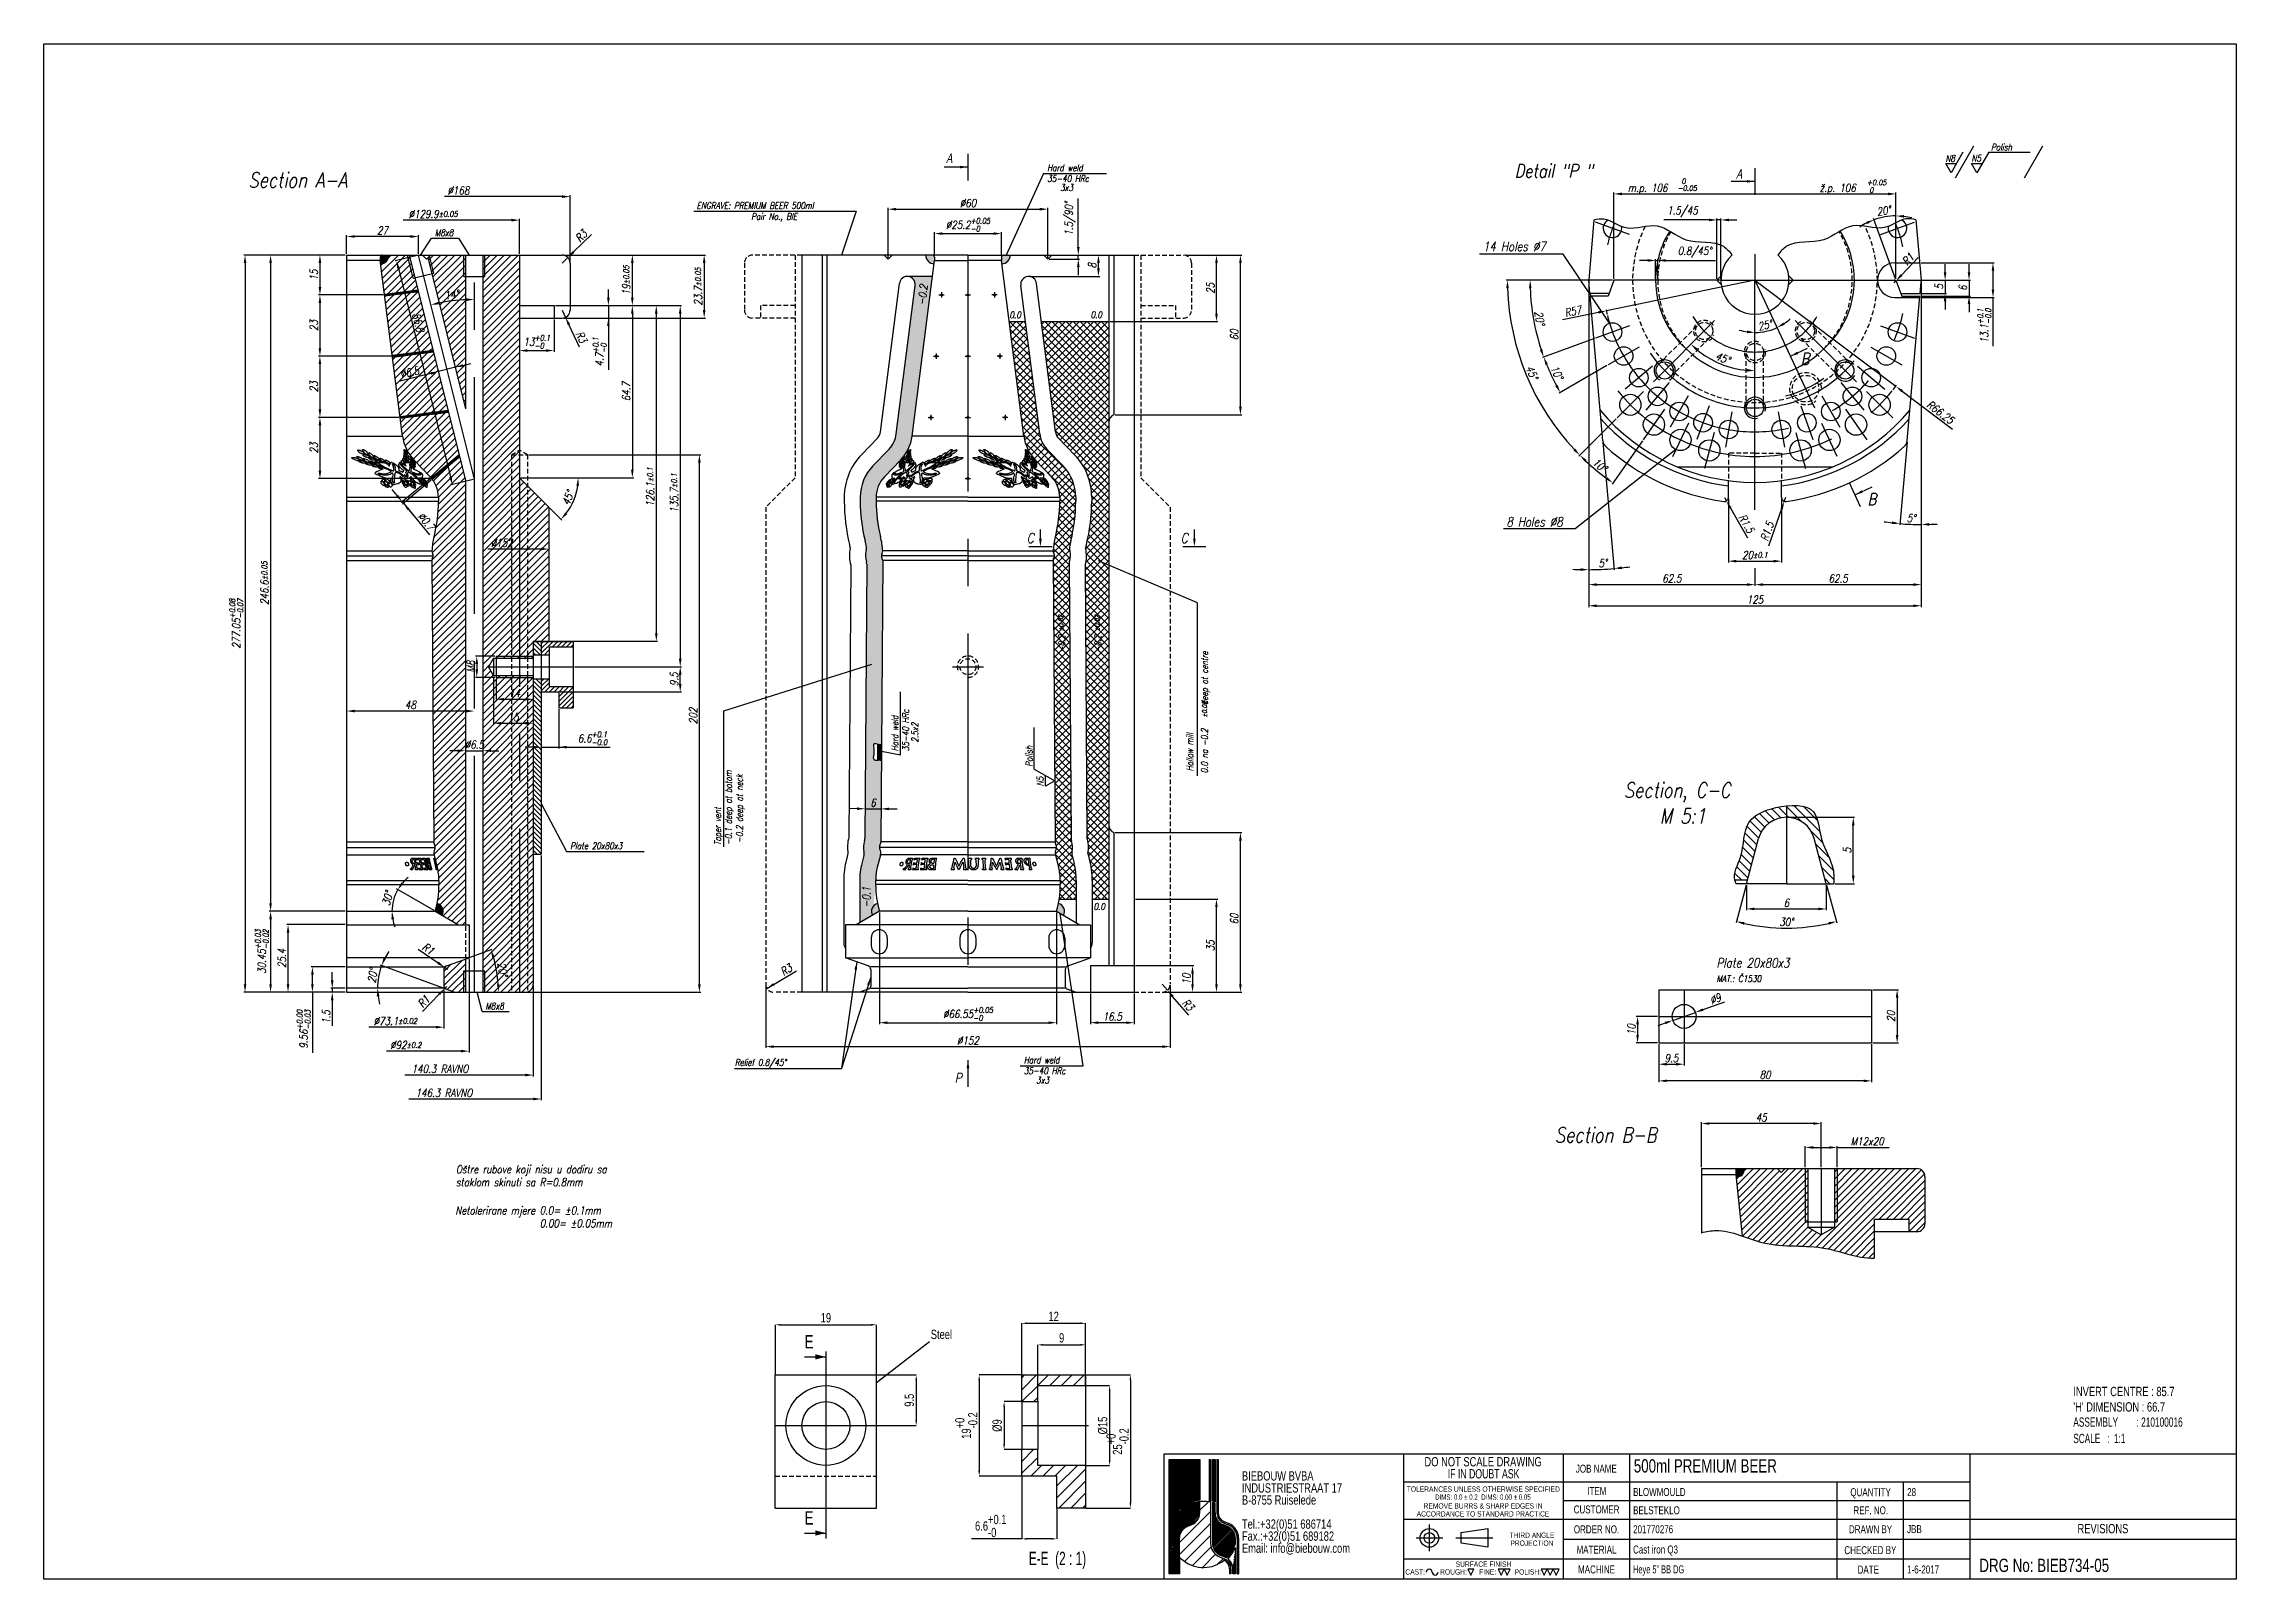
# Model space of a CAD drawing. Extents: x 5 to 829, y 5 to 582.
import ezdxf

# ---------------------------------------------------------------- set-up
doc = ezdxf.new("R2010")
doc.units = 0
doc.header["$LTSCALE"] = 7
doc.header["$MEASUREMENT"] = 0
doc.linetypes.add('CENTERX2', pattern=[20.32, 12.7, -2.54, 2.54, -2.54])
doc.linetypes.add('HIDDEN', pattern=[0.375, 0.25, -0.125])
doc.layers.get('DEFPOINTS').update_dxf_attribs({"linetype": 'CONTINUOUS', "lineweight": 15})
for name, color, linetype in [('CENTERLINE', 4, 'CENTERX2'), ('DETAIL', 3, 'CONTINUOUS'), ('DIMENSIONS', 2, 'CONTINUOUS'), ('HATCH', 3, 'CONTINUOUS'), ('HIDDEN', 3, 'HIDDEN'), ('TEXT', 2, 'CONTINUOUS')]:
    doc.layers.add(name, color=color, linetype=linetype)
doc.layers.add('OUTLINE', color=7, linetype='CONTINUOUS', lineweight=25)
doc.styles.add('ITALICT', font='ITALICT.shx', dxfattribs={"width": 0.8, "height": 3})
doc.styles.add('SLDTEXTSTYLE0', font='TXT', dxfattribs={"width": 0.75})
doc.styles.add('SLDTEXTSTYLE1', font='TXT', dxfattribs={"width": 0.666667})
doc.styles.add('SLDTEXTSTYLE2', font='TXT', dxfattribs={"width": 0.660714})
doc.styles.add('SLDTEXTSTYLE3', font='TXT', dxfattribs={"width": 0.692308})
doc.styles.add('SLDTEXTSTYLE4', font='TXT', dxfattribs={"width": 0.7})
doc.styles.add('SLDTEXTSTYLE5', font='TXT', dxfattribs={"width": 0.691176})
doc.styles.get("Standard").update_dxf_attribs({"font": 'isocp.shx', "height": 3})
doc.dimstyles.new('SLDDIMSTYLE17', dxfattribs={"dimtxt": 0.18, "dimasz": 2, "dimexe": 0, "dimexo": 0.0625, "dimgap": 0, "dimtad": 0, "dimtih": 1, "dimtoh": 1, "dimdec": 0, "dimrnd": 1e-09, "dimzin": 0, "dimdsep": 46, "dimtxsty": 'Standard', "dimsah": 1, "dimcen": 0.09, "dimadec": 0, "dimazin": 0, "dimtfac": 2, "dimtdec": 0, "dimtofl": 0, "dimtmove": 0, "dimatfit": 3, "dimfxl": 1, "dimfrac": 2, "dimtolj": 1, "dimtzin": 0, "dimarcsym": 0})
doc.dimstyles.new('SLDDIMSTYLE29', dxfattribs={"dimtxt": 3.5, "dimasz": 2, "dimexe": 0, "dimexo": 0.0625, "dimgap": 0.875, "dimtad": 1, "dimlfac": 0.5, "dimrnd": 1e-09, "dimzin": 12, "dimdsep": 46, "dimtxsty": 'SLDTEXTSTYLE0', "dimsah": 1, "dimcen": 0.09, "dimadec": 0, "dimazin": 3, "dimtfac": 1, "dimtofl": 0, "dimtmove": 0, "dimatfit": 3, "dimfxl": 1, "dimfrac": 2, "dimtolj": 1, "dimtzin": 12, "dimarcsym": 0})
doc.dimstyles.new('SLDDIMSTYLE37', dxfattribs={"dimtxt": 3.5, "dimasz": 2, "dimexe": 0, "dimexo": 0.0625, "dimgap": 0.875, "dimtad": 1, "dimlfac": 0.5, "dimrnd": 1e-09, "dimzin": 12, "dimdsep": 46, "dimtxsty": 'SLDTEXTSTYLE0', "dimsah": 1, "dimcen": 0.09, "dimadec": 0, "dimazin": 3, "dimtol": 1, "dimtm": 0.2, "dimtfac": 1, "dimtofl": 0, "dimtmove": 0, "dimatfit": 3, "dimfxl": 1, "dimfrac": 2, "dimtolj": 1, "dimarcsym": 0})
doc.dimstyles.new('SLDDIMSTYLE38', dxfattribs={"dimtxt": 3.5, "dimasz": 2, "dimexe": 0, "dimexo": 0.0625, "dimgap": 0.875, "dimtad": 1, "dimlfac": 0.5, "dimrnd": 1e-09, "dimzin": 12, "dimdsep": 46, "dimtxsty": 'SLDTEXTSTYLE0', "dimsah": 1, "dimcen": 0.09, "dimadec": 0, "dimazin": 3, "dimtol": 1, "dimtp": 0.1, "dimtfac": 1, "dimtofl": 0, "dimtmove": 0, "dimatfit": 3, "dimfxl": 1, "dimfrac": 2, "dimtolj": 1, "dimarcsym": 0})
doc.dimstyles.get("Standard").update_dxf_attribs({"dimtxt": 3, "dimasz": 3, "dimexe": 0.5, "dimexo": 0.5, "dimgap": 0.8, "dimtad": 1, "dimdsep": 46, "dimtxsty": 'ITALICT', "dimcen": 0.09, "dimazin": 2, "dimtfac": 1, "dimtmove": 0, "dimatfit": 3, "dimfxl": 1, "dimtolj": 1, "dimtzin": 0, "dimarcsym": 0})
pattern_1 = [(45, (39.085, 223.1485), (-1.325825, 1.325825), [])]
pattern_2 = [(45, (39.085, 223.1485), (-1.325825, 1.325825), []), (135, (39.085, 223.1485), (-1.325825, -1.325825), [])]
pattern_3 = [(45, (-3, -3), (-0.280633, 0.280633), [])]
pattern_4 = [(45, (-3, -3), (-2.245064, 2.245064), [])]
pattern_5 = [(45, (-3, -3), (-2.245064, 2.245064), [])]

msp = doc.modelspace()

# ---------------------------------------------------------------- texts
at = {"layer": 'CENTERLINE', "char_height": 5, "attachment_point": 1, "style": 'SLDTEXTSTYLE0'}
for insert in [(290.9361, 96.7254), (290.9361, 30.5178)]:
    msp.add_mtext('E', dxfattribs=dict(at, insert=insert))
at = {"layer": 'DIMENSIONS', "style": 'ITALICT', "width": 0.8}
for s, height, p in [('A', 3.5, (344.1737, 537.3144)), ('m.p. 106', 3, (600.3474, 526.3591)), ('-0.05', 2, (618.9903, 526.7855)), ('  0', 2, (618.1123, 529.4244)), ('A', 3.5, (641.0992, 531.4429)), ('ž.p. 106', 3, (672.4417, 526.3591)), ('+0.05', 2, (690.2184, 528.8723)), ('  0', 2, (688.6811, 525.9951)), ('M8x8', 2.5, (151.9729, 509.7573)), ('0.0', 2.5, (367.9256, 478.858)), ('0.0', 2.5, (398.4153, 478.9353)), ('B', 4.5, (665.3358, 461.3982)), ('B', 4.5, (690.4903, 408.619)), ('C', 3.75, (374.4317, 394.3747)), ('C', 3.75, (432.2961, 394.3747)), ('0.0', 2.5, (399.5357, 256.4972)), ('M8x8', 2.5, (170.9377, 219.1403)), ('P', 3.5, (347.4711, 191.6051))]:
    msp.add_text(s, height=height, dxfattribs=at).set_placement(p)
for s, height, rotation, p in [('-0.2', 3, 83.8718604, (336.3747, 483.5762)), (' %%p0.02', 1.75, 90, (388.1723, 360.186)), (' %%p0.02', 1.75, 90, (401.7201, 360.186)), ('-0.2', 2.5, 90, (388.8891, 353.3249)), ('-0.2', 2.5, 90, (402.437, 353.3249)), ('-0.1', 3, 90, (315.6724, 257.3802))]:
    msp.add_text(s, height=height, rotation=rotation, dxfattribs=at).set_placement(p)
at = {"layer": 'OUTLINE', "style": 'ITALICT', "width": 0.8}
for s, p in [('Oštre rubove koji nisu u dodiru sa', (159.8599, 157.5286)), ('staklom skinuti sa R=0.8mm', (159.8599, 152.6715)), ('Netolerirane mjere 0.0= %%P0.1mm', (159.659, 142.0687)), ('                0.00= %%P0.05mm', (162.7877, 137.2116))]:
    msp.add_text(s, height=3, dxfattribs=at).set_placement(p)
at = {"layer": 'TEXT', "style": 'ITALICT', "width": 0.8}
for s, height, p in [('Polish', 2.5, (736.877, 541.9401)), ('Hard weld', 2.5, (382.1077, 534.1727)), ('Detail "P "', 5, (557.8299, 531.7343)), ('N8', 2.5, (719.7474, 537.7187)), ('N5', 2.5, (729.5253, 537.7632)), ('Section A-A', 5.625, (81.8909, 528.005)), ('35-40 HRc', 2.5, (382.1077, 530.1251)), ('3x3', 2.5, (386.9621, 526.7078)), ('ENGRAVE: PREMIUM BEER 500ml', 2.5, (250.3702, 519.9777)), ('Pair No., BIE', 2.5, (270.8468, 515.877)), ('14 Holes %%C7', 3.5, (545.9662, 504.1169)), ('8 Holes %%C8', 3.5, (554.7353, 400.6149)), ('Section, C-C', 5.625, (598.8565, 298.7167)), ('M 5:1', 5.625, (612.3038, 289.0258)), ('Plate 20x80x3', 2.5, (202.8562, 279.3391)), ('Plate 20x80x3', 3.5, (633.7268, 234.8913)), ('MAT.: Č1530', 2.5, (633.7268, 229.4224)), ('Relief 0.8/45%%d', 2.5, (264.7531, 197.9636)), ('Hard weld', 2.5, (373.3494, 198.8441)), ('35-40 HRc', 2.5, (373.3494, 194.7964)), ('3x3', 2.5, (377.9654, 191.2688)), ('Section B-B', 5.625, (572.9269, 169.1353))]:
    msp.add_text(s, height=height, dxfattribs=at).set_placement(p)
for s, height, p in [('0.0 na -0.2     deep at centre', 2.5, (442.5101, 307.8117)), ('Hard weld', 2.5, (326.1273, 316.1432)), ('35-40 HRc', 2.5, (330.1749, 316.1432)), (' %%p0.02', 1.75, (442.14, 327.738)), ('2.5x2', 2.5, (333.6755, 319.3952)), ('Hollow mill', 2.5, (436.9308, 308.6212)), ('Polish', 2.5, (376.5495, 310.3231)), ('-0.1 deep at botom ', 2.5, (263.5595, 280.8427)), ('-0.2 deep at neck', 2.5, (267.6784, 281.6737)), ('N5', 2.5, (380.7265, 302.9714)), ('Taper vent', 2.5, (259.5119, 280.8427))]:
    msp.add_text(s, height=height, rotation=90, dxfattribs=at).set_placement(p)
at = {"layer": 'TEXT'}
for s, insert, char_height, attachment_point, style in [('Steel', (338.3545, 98.7296), 3.5, 1, 'SLDTEXTSTYLE0'), ('INVERT CENTRE : 85.7', (767.7936, 77.2781), 3.5, 1, 'SLDTEXTSTYLE0'), ("'H' DIMENSION : 66.7", (767.7936, 71.4941), 3.5, 1, 'SLDTEXTSTYLE0'), ('ASSEMBLY        : 210100016', (767.7936, 65.7757), 3.5, 1, 'SLDTEXTSTYLE1'), ('SCALE   :  1:1', (767.7936, 59.6288), 3.5, 1, 'SLDTEXTSTYLE2'), ('{500ml PREMIUM BEER}', (602.5961, 50.0713), 5, 1, 'SLDTEXTSTYLE0'), ('JOB NAME', (588.5194, 48.011), 3, 2, 'SLDTEXTSTYLE0'), ('ITEM', (588.7184, 39.5846), 3, 2, 'SLDTEXTSTYLE0'), ('BLOWMOULD', (602.3356, 39.2513), 3, 1, 'SLDTEXTSTYLE0'), ('QUANTITY', (691.5986, 39.1771), 3, 2, 'SLDTEXTSTYLE0'), ('28', (705.3552, 39.2108), 3, 1, 'SLDTEXTSTYLE0'), ('CUSTOMER', (588.6153, 32.7086), 3, 2, 'SLDTEXTSTYLE0'), ('ORDER NO.', (588.584, 25.2079), 3, 2, 'SLDTEXTSTYLE0'), ('{201770276}', (602.3356, 25.2537), 3, 1, 'SLDTEXTSTYLE0'), ('BELSTEKLO', (602.3356, 32.3752), 3, 1, 'SLDTEXTSTYLE0'), ('DRAWN BY', (691.5798, 25.2559), 3, 2, 'SLDTEXTSTYLE0'), ('REF. NO.', (691.661, 32.3655), 3, 2, 'SLDTEXTSTYLE0'), ('JBB', (705.3193, 25.2897), 3, 1, 'SLDTEXTSTYLE0'), ('REVISIONS', (778.919, 25.7399), 3.5, 2, 'SLDTEXTSTYLE0'), ('MATERIAL', (588.5913, 17.5867), 3, 2, 'SLDTEXTSTYLE0'), ('Cast iron Q3', (602.3286, 17.6325), 3, 1, 'SLDTEXTSTYLE0'), ('CHECKED BY', (691.5161, 17.3939), 3, 2, 'SLDTEXTSTYLE0'), ('E-E  (2 : 1)', (385.9814, 15.3015), 5, 2, 'SLDTEXTSTYLE1'), ('CAST:', (516.7414, 8.7194), 2, 1, 'SLDTEXTSTYLE0'), ('ROUGH:', (529.8178, 8.7194), 2, 1, 'SLDTEXTSTYLE0'), ('SURFACE FINISH', (546.101, 11.6362), 2, 2, 'SLDTEXTSTYLE0'), ('FINE:', (544.4722, 8.7194), 2, 1, 'SLDTEXTSTYLE0'), ('POLISH:', (557.8245, 8.7194), 2, 1, 'SLDTEXTSTYLE0'), ('MACHINE', (588.5892, 10.137), 3, 2, 'SLDTEXTSTYLE0'), ('Heye 5" BB DG', (602.3286, 10.1828), 3, 1, 'SLDTEXTSTYLE3'), ('DATE', (690.7292, 10.1008), 3, 2, 'SLDTEXTSTYLE0'), ('1-6-2017', (705.3193, 10.1346), 3, 1, 'SLDTEXTSTYLE0'), ('{DRG No: BIEB734-05}', (732.4796, 12.6836), 5, 1, 'SLDTEXTSTYLE0')]:
    msp.add_mtext(s, dxfattribs=dict(at, insert=insert, char_height=char_height, attachment_point=attachment_point, style=style))

# ---------------------------------------------------------------- blocks, each defined once
blk = doc.blocks.new('*D5')
at = {"layer": 'DEFPOINTS', "color": 0}
for p in [(611.59, 500.6), (610.79, 493.18), (611.59, 493.18)]:
    blk.add_point(p, dxfattribs=at)
at = {"layer": 'DIMENSIONS', "color": 0, "lineweight": -2}
for p, q in [((607.79, 500.6), (604.79, 500.6)), ((610.79, 493.68), (610.79, 501.1)), ((610.79, 500.6), (611.59, 500.6)), ((611.59, 493.68), (611.59, 501.1)), ((614.59, 500.6), (633.36, 500.6))]:
    blk.add_line(p, q, dxfattribs=at)
at = {"layer": 'DIMENSIONS', "color": 0}
for points in [[(607.79, 500.1), (607.79, 501.1), (610.79, 500.6)], [(614.59, 501.1), (614.59, 500.1), (611.59, 500.6)]]:
    blk.add_solid(points, dxfattribs=at)
at = {"layer": 'DIMENSIONS', "color": 0, "insert": (625.48, 503.68), "char_height": 3, "attachment_point": 5, "style": 'ITALICT'}
blk.add_mtext('\\A1;0.8/45%%d', dxfattribs=at)
blk = doc.blocks.new('*D6')
at = {"layer": 'DEFPOINTS', "color": 0}
for p in [(633.84, 515.82), (633.84, 493.18), (635.34, 493.18)]:
    blk.add_point(p, dxfattribs=at)
at = {"layer": 'DIMENSIONS', "color": 0, "lineweight": -2}
for p, q in [((630.84, 515.82), (613.9, 515.82)), ((633.84, 493.68), (633.84, 516.32)), ((635.34, 515.82), (633.84, 515.82)), ((635.34, 493.68), (635.34, 516.32)), ((638.34, 515.82), (641.34, 515.82))]:
    blk.add_line(p, q, dxfattribs=at)
at = {"layer": 'DIMENSIONS', "color": 0}
for points in [[(630.84, 515.32), (630.84, 516.32), (633.84, 515.82)], [(638.34, 516.32), (638.34, 515.32), (635.34, 515.82)]]:
    blk.add_solid(points, dxfattribs=at)
at = {"layer": 'DIMENSIONS', "color": 0, "insert": (620.87, 518.9), "char_height": 3, "attachment_point": 5, "style": 'ITALICT'}
blk.add_mtext('\\A1;1.5/45', dxfattribs=at)
blk = doc.blocks.new('*D7')
at = {"layer": 'DEFPOINTS', "color": 0}
for p in [(585.64, 493.18), (585.64, 493.18), (585.64, 453.97), (590.93, 432.75), (588.81, 384.43)]:
    blk.add_point(p, dxfattribs=at)
at = {"layer": 'DIMENSIONS', "color": 0, "lineweight": -2}
for p, q in [((585.64, 453.47), (585.64, 383.88)), ((590.97, 432.25), (595.17, 384.3))]:
    blk.add_line(p, q, dxfattribs=at)
for start, end in [(266.84022, 268.42011), (270, 275), (276.57989, 278.15978)]:
    blk.add_arc((585.64, 493.18), 108.8, start, end, dxfattribs=at)
at = {"layer": 'DIMENSIONS', "color": 0}
for points in [[(582.64, 383.92), (582.65, 384.92), (585.64, 384.38)], [(598.06, 385.6), (598.16, 384.6), (595.13, 384.8)]]:
    blk.add_solid(points, dxfattribs=at)
at = {"layer": 'DIMENSIONS', "color": 0, "insert": (590.97, 386.81), "char_height": 3, "attachment_point": 5, "rotation": 2.86465, "style": 'ITALICT'}
blk.add_mtext('\\A1;5%%d', dxfattribs=at)
blk = doc.blocks.new('*D8')
at = {"layer": 'DEFPOINTS', "color": 0}
for p in [(710.6, 492.68), (710.64, 493.18), (710.64, 453.83), (705.36, 432.75), (705.3, 401.51)]:
    blk.add_point(p, dxfattribs=at)
at = {"layer": 'DIMENSIONS', "color": 0, "lineweight": -2}
for p, q in [((710.64, 453.33), (710.64, 400.85)), ((705.31, 432.25), (702.6, 401.2))]:
    blk.add_line(p, q, dxfattribs=at)
for start, end in [(261.25624, 263.12812), (265, 270), (271.87188, 273.74376)]:
    blk.add_arc((710.64, 493.18), 91.83, start, end, dxfattribs=at)
at = {"layer": 'DIMENSIONS', "color": 0}
for points in [[(699.6, 401.51), (699.71, 402.51), (702.64, 401.7)], [(713.63, 401.9), (713.65, 400.9), (710.64, 401.35)]]:
    blk.add_solid(points, dxfattribs=at)
at = {"layer": 'DIMENSIONS', "color": 0, "insert": (706.86, 403.73), "char_height": 3, "attachment_point": 5, "rotation": 357.57934, "style": 'ITALICT'}
blk.add_mtext('\\A1;5%%d', dxfattribs=at)
blk = doc.blocks.new('*D9')
at = {"layer": 'DEFPOINTS', "color": 0}
for p in [(585.64, 493.18), (648.14, 385.45), (648.14, 378.77)]:
    blk.add_point(p, dxfattribs=at)
at = {"layer": 'DIMENSIONS', "color": 0, "lineweight": -2}
for p, q in [((585.64, 492.68), (585.64, 378.27)), ((648.14, 384.95), (648.14, 378.27)), ((588.64, 378.77), (645.14, 378.77))]:
    blk.add_line(p, q, dxfattribs=at)
at = {"layer": 'DIMENSIONS', "color": 0}
for points in [[(588.64, 379.27), (588.64, 378.27), (585.64, 378.77)], [(645.14, 378.27), (645.14, 379.27), (648.14, 378.77)]]:
    blk.add_solid(points, dxfattribs=at)
at = {"layer": 'DIMENSIONS', "color": 0, "insert": (616.89, 381.07), "char_height": 3, "attachment_point": 5, "style": 'ITALICT'}
blk.add_mtext('\\A1;62.5', dxfattribs=at)
blk = doc.blocks.new('*D10')
at = {"layer": 'DEFPOINTS', "color": 0}
for p in [(710.64, 417.35), (648.14, 385.45), (710.64, 378.77)]:
    blk.add_point(p, dxfattribs=at)
at = {"layer": 'DIMENSIONS', "color": 0, "lineweight": -2}
for p, q in [((710.64, 416.85), (710.64, 378.27)), ((648.14, 384.95), (648.14, 378.27)), ((651.14, 378.77), (707.64, 378.77))]:
    blk.add_line(p, q, dxfattribs=at)
at = {"layer": 'DIMENSIONS', "color": 0}
for points in [[(651.14, 379.27), (651.14, 378.27), (648.14, 378.77)], [(707.64, 378.27), (707.64, 379.27), (710.64, 378.77)]]:
    blk.add_solid(points, dxfattribs=at)
at = {"layer": 'DIMENSIONS', "color": 0, "insert": (679.39, 381.07), "char_height": 3, "attachment_point": 5, "style": 'ITALICT'}
blk.add_mtext('\\A1;62.5', dxfattribs=at)
blk = doc.blocks.new('*D11')
at = {"layer": 'DEFPOINTS', "color": 0}
for p in [(585.64, 493.18), (710.64, 493.18), (710.64, 370.82)]:
    blk.add_point(p, dxfattribs=at)
at = {"layer": 'DIMENSIONS', "color": 0, "lineweight": -2}
for p, q in [((585.64, 492.68), (585.64, 370.32)), ((710.64, 492.68), (710.64, 370.32)), ((588.64, 370.82), (707.64, 370.82))]:
    blk.add_line(p, q, dxfattribs=at)
at = {"layer": 'DIMENSIONS', "color": 0}
for points in [[(588.64, 371.32), (588.64, 370.32), (585.64, 370.82)], [(707.64, 370.32), (707.64, 371.32), (710.64, 370.82)]]:
    blk.add_solid(points, dxfattribs=at)
at = {"layer": 'DIMENSIONS', "color": 0, "insert": (648.14, 373.12), "char_height": 3, "attachment_point": 5, "style": 'ITALICT'}
blk.add_mtext('\\A1;125', dxfattribs=at)
blk = doc.blocks.new('*D12')
at = {"layer": 'DEFPOINTS', "color": 0}
for p in [(364.94, 510.7), (339.74, 501.82), (364.94, 501.82)]:
    blk.add_point(p, dxfattribs=at)
at = {"layer": 'DIMENSIONS', "color": 0, "lineweight": -2}
for p, q in [((339.74, 502.32), (339.74, 511.2)), ((364.94, 502.32), (364.94, 511.2)), ((342.74, 510.7), (361.94, 510.7))]:
    blk.add_line(p, q, dxfattribs=at)
at = {"layer": 'DIMENSIONS', "color": 0}
for points in [[(342.74, 511.2), (342.74, 510.2), (339.74, 510.7)], [(361.94, 510.2), (361.94, 511.2), (364.94, 510.7)]]:
    blk.add_solid(points, dxfattribs=at)
at = {"layer": 'DIMENSIONS', "color": 0, "insert": (352.34, 513.98), "char_height": 3, "attachment_point": 5, "style": 'ITALICT'}
blk.add_mtext('\\A1;%%c25.2{}{\\H0.71x;\\C3;\\S+0.05^ -0;}', dxfattribs=at)
blk = doc.blocks.new('*D13')
at = {"layer": 'DEFPOINTS', "color": 0}
for p in [(118.81, 502.62), (108.77, 487.62), (133.07, 487.62)]:
    blk.add_point(p, dxfattribs=at)
at = {"layer": 'DIMENSIONS', "color": 0, "lineweight": -2}
for p, q in [((118.31, 502.62), (108.27, 502.62)), ((108.77, 499.62), (108.77, 490.62)), ((132.57, 487.62), (108.27, 487.62))]:
    blk.add_line(p, q, dxfattribs=at)
at = {"layer": 'DIMENSIONS', "color": 0}
for points in [[(109.27, 499.62), (108.27, 499.62), (108.77, 502.62)], [(108.27, 490.62), (109.27, 490.62), (108.77, 487.62)]]:
    blk.add_solid(points, dxfattribs=at)
at = {"layer": 'DIMENSIONS', "color": 0, "insert": (106.47, 495.12), "char_height": 3, "attachment_point": 5, "rotation": 90, "style": 'ITALICT'}
blk.add_mtext('\\A1;15', dxfattribs=at)
blk = doc.blocks.new('*D14')
at = {"layer": 'DEFPOINTS', "color": 0}
for p in [(133.07, 487.62), (108.77, 464.62), (135.99, 464.62)]:
    blk.add_point(p, dxfattribs=at)
at = {"layer": 'DIMENSIONS', "color": 0, "lineweight": -2}
for p, q in [((132.57, 487.62), (108.27, 487.62)), ((108.77, 484.62), (108.77, 467.62)), ((135.49, 464.62), (108.27, 464.62))]:
    blk.add_line(p, q, dxfattribs=at)
at = {"layer": 'DIMENSIONS', "color": 0}
for points in [[(109.27, 484.62), (108.27, 484.62), (108.77, 487.62)], [(108.27, 467.62), (109.27, 467.62), (108.77, 464.62)]]:
    blk.add_solid(points, dxfattribs=at)
at = {"layer": 'DIMENSIONS', "color": 0, "insert": (106.47, 476.12), "char_height": 3, "attachment_point": 5, "rotation": 90, "style": 'ITALICT'}
blk.add_mtext('\\A1;23', dxfattribs=at)
blk = doc.blocks.new('*D15')
at = {"layer": 'DEFPOINTS', "color": 0}
for p in [(135.99, 464.62), (108.77, 441.62), (138.92, 441.62)]:
    blk.add_point(p, dxfattribs=at)
at = {"layer": 'DIMENSIONS', "color": 0, "lineweight": -2}
for p, q in [((135.49, 464.62), (108.27, 464.62)), ((108.77, 461.62), (108.77, 444.62)), ((138.42, 441.62), (108.27, 441.62))]:
    blk.add_line(p, q, dxfattribs=at)
at = {"layer": 'DIMENSIONS', "color": 0}
for points in [[(109.27, 461.62), (108.27, 461.62), (108.77, 464.62)], [(108.27, 444.62), (109.27, 444.62), (108.77, 441.62)]]:
    blk.add_solid(points, dxfattribs=at)
at = {"layer": 'DIMENSIONS', "color": 0, "insert": (106.47, 453.12), "char_height": 3, "attachment_point": 5, "rotation": 90, "style": 'ITALICT'}
blk.add_mtext('\\A1;23', dxfattribs=at)
blk = doc.blocks.new('*D16')
at = {"layer": 'DEFPOINTS', "color": 0}
for p in [(138.92, 441.62), (108.77, 418.62), (150.8, 418.62)]:
    blk.add_point(p, dxfattribs=at)
at = {"layer": 'DIMENSIONS', "color": 0, "lineweight": -2}
for p, q in [((138.42, 441.62), (108.27, 441.62)), ((108.77, 438.62), (108.77, 421.62)), ((150.3, 418.62), (108.27, 418.62))]:
    blk.add_line(p, q, dxfattribs=at)
at = {"layer": 'DIMENSIONS', "color": 0}
for points in [[(109.27, 438.62), (108.27, 438.62), (108.77, 441.62)], [(108.27, 421.62), (109.27, 421.62), (108.77, 418.62)]]:
    blk.add_solid(points, dxfattribs=at)
at = {"layer": 'DIMENSIONS', "color": 0, "insert": (106.47, 430.12), "char_height": 3, "attachment_point": 5, "rotation": 90, "style": 'ITALICT'}
blk.add_mtext('\\A1;23', dxfattribs=at)
blk = doc.blocks.new('*D17')
at = {"layer": 'DEFPOINTS', "color": 0}
for p in [(174.96, 343.92), (188.96, 335.68), (188.96, 335.68)]:
    blk.add_point(p, dxfattribs=at)
at = {"layer": 'DIMENSIONS', "color": 0, "lineweight": -2}
for p, q in [((174.96, 343.42), (174.96, 335.18)), ((177.96, 335.68), (185.96, 335.68)), ((188.96, 335.18), (188.96, 335.18))]:
    blk.add_line(p, q, dxfattribs=at)
at = {"layer": 'DIMENSIONS', "color": 0}
for points in [[(177.96, 336.18), (177.96, 335.18), (174.96, 335.68)], [(185.96, 335.18), (185.96, 336.18), (188.96, 335.68)]]:
    blk.add_solid(points, dxfattribs=at)
at = {"layer": 'DIMENSIONS', "color": 0, "insert": (181.96, 337.98), "char_height": 3, "attachment_point": 5, "style": 'ITALICT'}
blk.add_mtext('\\A1;14', dxfattribs=at)
blk = doc.blocks.new('*D18')
at = {"layer": 'DEFPOINTS', "color": 0}
for p in [(173.96, 344.67), (188.96, 326.68), (188.96, 326.68)]:
    blk.add_point(p, dxfattribs=at)
at = {"layer": 'DIMENSIONS', "color": 0, "lineweight": -2}
for p, q in [((173.96, 344.17), (173.96, 326.18)), ((176.96, 326.68), (185.96, 326.68)), ((188.96, 326.18), (188.96, 326.18))]:
    blk.add_line(p, q, dxfattribs=at)
at = {"layer": 'DIMENSIONS', "color": 0}
for points in [[(176.96, 327.18), (176.96, 326.18), (173.96, 326.68)], [(185.96, 326.18), (185.96, 327.18), (188.96, 326.68)]]:
    blk.add_solid(points, dxfattribs=at)
at = {"layer": 'DIMENSIONS', "color": 0, "insert": (181.46, 328.98), "char_height": 3, "attachment_point": 5, "style": 'ITALICT'}
blk.add_mtext('\\A1;15', dxfattribs=at)
blk = doc.blocks.new('*D19')
at = {"layer": 'DEFPOINTS', "color": 0}
for p in [(196.76, 478.92), (183.76, 466.73), (196.76, 466.73)]:
    blk.add_point(p, dxfattribs=at)
at = {"layer": 'DIMENSIONS', "color": 0, "lineweight": -2}
for p, q in [((196.76, 478.42), (196.76, 466.23)), ((183.76, 467.23), (183.76, 467.23)), ((186.76, 466.73), (193.76, 466.73))]:
    blk.add_line(p, q, dxfattribs=at)
at = {"layer": 'DIMENSIONS', "color": 0}
for points in [[(186.76, 467.23), (186.76, 466.23), (183.76, 466.73)], [(193.76, 466.23), (193.76, 467.23), (196.76, 466.73)]]:
    blk.add_solid(points, dxfattribs=at)
at = {"layer": 'DIMENSIONS', "color": 0, "insert": (190.26, 470.01), "char_height": 3, "attachment_point": 5, "style": 'ITALICT'}
blk.add_mtext('\\A1;13{}{\\H0.71x;\\C3;\\S+0.1^ -0;}', dxfattribs=at)
blk = doc.blocks.new('*D20')
at = {"layer": 'DEFPOINTS', "color": 0}
for p in [(199.81, 499.62), (201.96, 501.71)]:
    blk.add_point(p, dxfattribs=at)
at = {"layer": 'DIMENSIONS', "color": 0, "lineweight": -2}
for p, q in [((210.85, 510.35), (204.11, 503.8)), ((199.81, 499.62), (201.96, 501.71))]:
    blk.add_line(p, q, dxfattribs=at)
at = {"layer": 'DIMENSIONS', "color": 0}
blk.add_solid([(203.76, 504.16), (204.46, 503.44), (201.96, 501.71)], dxfattribs=at)
at = {"layer": 'DIMENSIONS', "color": 0, "insert": (206.95, 509.77), "char_height": 3, "attachment_point": 5, "rotation": 44.19404, "style": 'ITALICT'}
blk.add_mtext('\\A1;R3', dxfattribs=at)
blk = doc.blocks.new('*D21')
at = {"layer": 'DEFPOINTS', "color": 0}
for p in [(199.81, 481.92), (201.08, 479.2)]:
    blk.add_point(p, dxfattribs=at)
at = {"layer": 'DIMENSIONS', "color": 0, "lineweight": -2}
for p, q in [((199.81, 481.92), (201.08, 479.2)), ((206.34, 467.98), (202.36, 476.48))]:
    blk.add_line(p, q, dxfattribs=at)
at = {"layer": 'DIMENSIONS', "color": 0}
blk.add_solid([(202.81, 476.7), (201.9, 476.27), (201.08, 479.2)], dxfattribs=at)
at = {"layer": 'DIMENSIONS', "color": 0, "insert": (207.07, 471.85), "char_height": 3, "attachment_point": 5, "rotation": 295.10492, "style": 'ITALICT'}
blk.add_mtext('\\A1;R3', dxfattribs=at)
blk = doc.blocks.new('*D22')
at = {"layer": 'DEFPOINTS', "color": 0}
for p in [(196.76, 483.62), (199.81, 478.92), (217.19, 478.92)]:
    blk.add_point(p, dxfattribs=at)
at = {"layer": 'DIMENSIONS', "color": 0, "lineweight": -2}
for p, q in [((217.19, 486.62), (217.19, 489.62)), ((197.26, 483.62), (217.69, 483.62)), ((200.31, 478.92), (217.69, 478.92)), ((217.19, 483.62), (217.19, 478.92)), ((217.19, 478.92), (217.19, 459.55)), ((217.19, 475.92), (217.19, 472.92))]:
    blk.add_line(p, q, dxfattribs=at)
at = {"layer": 'DIMENSIONS', "color": 0}
for points in [[(216.69, 486.62), (217.69, 486.62), (217.19, 483.62)], [(217.69, 475.92), (216.69, 475.92), (217.19, 478.92)]]:
    blk.add_solid(points, dxfattribs=at)
at = {"layer": 'DIMENSIONS', "color": 0, "insert": (213.9, 466.24), "char_height": 3, "attachment_point": 5, "rotation": 90, "style": 'ITALICT'}
blk.add_mtext('\\A1;4.7{}{\\H0.71x;\\C3;\\S+0.1^ -0;}', dxfattribs=at)
blk = doc.blocks.new('*D23')
at = {"layer": 'DEFPOINTS', "color": 0}
for p in [(199.81, 502.62), (199.81, 478.92), (253.19, 478.92)]:
    blk.add_point(p, dxfattribs=at)
at = {"layer": 'DIMENSIONS', "color": 0, "lineweight": -2}
for p, q in [((200.31, 502.62), (253.69, 502.62)), ((253.19, 499.62), (253.19, 481.92)), ((200.31, 478.92), (253.69, 478.92))]:
    blk.add_line(p, q, dxfattribs=at)
at = {"layer": 'DIMENSIONS', "color": 0}
for points in [[(253.69, 499.62), (252.69, 499.62), (253.19, 502.62)], [(252.69, 481.92), (253.69, 481.92), (253.19, 478.92)]]:
    blk.add_solid(points, dxfattribs=at)
at = {"layer": 'DIMENSIONS', "color": 0, "insert": (250.89, 490.77), "char_height": 3, "attachment_point": 5, "rotation": 90, "style": 'ITALICT'}
blk.add_mtext('\\A1;23.7{}{\\H0.71x;\\C3;%%p0.05}', dxfattribs=at)
blk = doc.blocks.new('*D24')
at = {"layer": 'DEFPOINTS', "color": 0}
for p in [(196.76, 483.62), (183.76, 418.92), (226.19, 418.92)]:
    blk.add_point(p, dxfattribs=at)
at = {"layer": 'DIMENSIONS', "color": 0, "lineweight": -2}
for p, q in [((197.26, 483.62), (226.69, 483.62)), ((226.19, 480.62), (226.19, 421.92)), ((184.26, 418.92), (226.69, 418.92))]:
    blk.add_line(p, q, dxfattribs=at)
at = {"layer": 'DIMENSIONS', "color": 0}
for points in [[(226.69, 480.62), (225.69, 480.62), (226.19, 483.62)], [(225.69, 421.92), (226.69, 421.92), (226.19, 418.92)]]:
    blk.add_solid(points, dxfattribs=at)
at = {"layer": 'DIMENSIONS', "color": 0, "insert": (223.89, 451.27), "char_height": 3, "attachment_point": 5, "rotation": 90, "style": 'ITALICT'}
blk.add_mtext('\\A1;64.7', dxfattribs=at)
blk = doc.blocks.new('*D25')
at = {"layer": 'DEFPOINTS', "color": 0}
for p in [(183.76, 418.92), (183.76, 418.92), (194.37, 418.92), (194.81, 407.87), (202.89, 407.87)]:
    blk.add_point(p, dxfattribs=at)
at = {"layer": 'DIMENSIONS', "color": 0, "lineweight": -2}
for p, q in [((194.87, 418.92), (206.35, 418.92)), ((195.16, 407.51), (199.73, 402.95))]:
    blk.add_line(p, q, dxfattribs=at)
blk.add_arc((183.76, 418.92), 22.09, 322.78817, 352.21183, dxfattribs=at)
at = {"layer": 'DIMENSIONS', "color": 0}
for points in [[(206.14, 415.89), (205.15, 415.96), (205.85, 418.92)], [(200.97, 405.89), (201.73, 405.23), (199.38, 403.3)]]:
    blk.add_solid(points, dxfattribs=at)
at = {"layer": 'DIMENSIONS', "color": 0, "insert": (202.04, 411.34), "char_height": 3, "attachment_point": 5, "rotation": 67.5, "style": 'ITALICT'}
blk.add_mtext('\\A1;45%%d', dxfattribs=at)
blk = doc.blocks.new('*D26')
at = {"layer": 'DEFPOINTS', "color": 0}
for p in [(196.76, 483.62), (194.81, 357.52), (235.19, 357.52)]:
    blk.add_point(p, dxfattribs=at)
at = {"layer": 'DIMENSIONS', "color": 0, "lineweight": -2}
for p, q in [((197.26, 483.62), (235.69, 483.62)), ((235.19, 480.62), (235.19, 360.52)), ((195.31, 357.52), (235.69, 357.52))]:
    blk.add_line(p, q, dxfattribs=at)
at = {"layer": 'DIMENSIONS', "color": 0}
for points in [[(235.69, 480.62), (234.69, 480.62), (235.19, 483.62)], [(234.69, 360.52), (235.69, 360.52), (235.19, 357.52)]]:
    blk.add_solid(points, dxfattribs=at)
at = {"layer": 'DIMENSIONS', "color": 0, "insert": (232.89, 415.46), "char_height": 3, "attachment_point": 5, "rotation": 90, "style": 'ITALICT'}
blk.add_mtext('\\A1;126.1{}{\\H0.71x;\\C3;%%p0.1}', dxfattribs=at)
blk = doc.blocks.new('*D27')
at = {"layer": 'DEFPOINTS', "color": 0}
for p in [(196.76, 483.62), (203.96, 347.92), (244.19, 347.92)]:
    blk.add_point(p, dxfattribs=at)
at = {"layer": 'DIMENSIONS', "color": 0, "lineweight": -2}
for p, q in [((197.26, 483.62), (244.69, 483.62)), ((244.19, 480.62), (244.19, 350.92)), ((204.46, 347.92), (244.69, 347.92))]:
    blk.add_line(p, q, dxfattribs=at)
at = {"layer": 'DIMENSIONS', "color": 0}
for points in [[(244.69, 480.62), (243.69, 480.62), (244.19, 483.62)], [(243.69, 350.92), (244.69, 350.92), (244.19, 347.92)]]:
    blk.add_solid(points, dxfattribs=at)
at = {"layer": 'DIMENSIONS', "color": 0, "insert": (241.89, 413.19), "char_height": 3, "attachment_point": 5, "rotation": 90, "style": 'ITALICT'}
blk.add_mtext('\\A1;135.7{}{\\H0.71x;\\C3;%%p0.1}', dxfattribs=at)
blk = doc.blocks.new('*D28')
at = {"layer": 'DEFPOINTS', "color": 0}
for p in [(163.56, 316.34), (170.06, 316.34), (170.06, 316.34)]:
    blk.add_point(p, dxfattribs=at)
at = {"layer": 'DIMENSIONS', "color": 0, "lineweight": -2}
for p, q in [((160.56, 316.34), (157.56, 316.34)), ((163.56, 316.84), (163.56, 316.84)), ((163.56, 316.34), (170.06, 316.34)), ((170.06, 316.84), (170.06, 316.84)), ((173.06, 316.34), (176.06, 316.34))]:
    blk.add_line(p, q, dxfattribs=at)
at = {"layer": 'DIMENSIONS', "color": 0}
for points in [[(160.56, 315.84), (160.56, 316.84), (163.56, 316.34)], [(173.06, 316.84), (173.06, 315.84), (170.06, 316.34)]]:
    blk.add_solid(points, dxfattribs=at)
at = {"layer": 'DIMENSIONS', "color": 0, "insert": (166.81, 318.64), "char_height": 3, "attachment_point": 5, "style": 'ITALICT'}
blk.add_mtext('\\A1;%%c6.5', dxfattribs=at)
blk = doc.blocks.new('*D29')
at = {"layer": 'DEFPOINTS', "color": 0}
for p in [(113.77, 502.62), (90.22, 256.02), (118.81, 256.02)]:
    blk.add_point(p, dxfattribs=at)
at = {"layer": 'DIMENSIONS', "color": 0, "lineweight": -2}
for p, q in [((113.27, 502.62), (89.72, 502.62)), ((90.22, 499.62), (90.22, 259.02)), ((118.31, 256.02), (89.72, 256.02))]:
    blk.add_line(p, q, dxfattribs=at)
at = {"layer": 'DIMENSIONS', "color": 0}
for points in [[(90.72, 499.62), (89.72, 499.62), (90.22, 502.62)], [(89.72, 259.02), (90.72, 259.02), (90.22, 256.02)]]:
    blk.add_solid(points, dxfattribs=at)
at = {"layer": 'DIMENSIONS', "color": 0, "insert": (87.92, 379.32), "char_height": 3, "attachment_point": 5, "rotation": 90, "style": 'ITALICT'}
blk.add_mtext('\\A1;246.6{}{\\H0.71x;\\C3;%%p0.05}', dxfattribs=at)
blk = doc.blocks.new('*D30')
at = {"layer": 'DEFPOINTS', "color": 0}
for p in [(118.81, 256.02), (90.22, 225.57), (118.81, 225.57)]:
    blk.add_point(p, dxfattribs=at)
at = {"layer": 'DIMENSIONS', "color": 0, "lineweight": -2}
for p, q in [((118.31, 256.02), (89.72, 256.02)), ((90.22, 253.02), (90.22, 228.57)), ((118.31, 225.57), (89.72, 225.57))]:
    blk.add_line(p, q, dxfattribs=at)
at = {"layer": 'DIMENSIONS', "color": 0}
for points in [[(90.72, 253.02), (89.72, 253.02), (90.22, 256.02)], [(89.72, 228.57), (90.72, 228.57), (90.22, 225.57)]]:
    blk.add_solid(points, dxfattribs=at)
at = {"layer": 'DIMENSIONS', "color": 0, "insert": (86.94, 240.79), "char_height": 3, "attachment_point": 5, "rotation": 90, "style": 'ITALICT'}
blk.add_mtext('\\A1;30.45{}{\\H0.71x;\\C3;\\S+0.03^ -0.02;}', dxfattribs=at)
blk = doc.blocks.new('*D31')
at = {"layer": 'DEFPOINTS', "color": 0}
for p in [(174.96, 351.92), (167.73, 343.92), (174.96, 343.92)]:
    blk.add_point(p, dxfattribs=at)
at = {"layer": 'DIMENSIONS', "color": 0, "lineweight": -2}
for p, q in [((174.46, 351.92), (167.23, 351.92)), ((167.73, 348.92), (167.73, 346.92)), ((174.46, 343.92), (167.23, 343.92))]:
    blk.add_line(p, q, dxfattribs=at)
at = {"layer": 'DIMENSIONS', "color": 0}
for points in [[(168.23, 348.92), (167.23, 348.92), (167.73, 351.92)], [(167.23, 346.92), (168.23, 346.92), (167.73, 343.92)]]:
    blk.add_solid(points, dxfattribs=at)
at = {"layer": 'DIMENSIONS', "color": 0, "insert": (165.43, 347.92), "char_height": 3, "attachment_point": 5, "rotation": 90, "style": 'ITALICT'}
blk.add_mtext('\\A1;M8', dxfattribs=at)
blk = doc.blocks.new('*D32')
at = {"layer": 'DEFPOINTS', "color": 0}
for p in [(319.07, 256.02), (385.62, 256.02), (385.62, 214.13)]:
    blk.add_point(p, dxfattribs=at)
at = {"layer": 'DIMENSIONS', "color": 0, "lineweight": -2}
for p, q in [((319.07, 255.52), (319.07, 213.63)), ((385.62, 255.52), (385.62, 213.63)), ((322.07, 214.13), (382.62, 214.13))]:
    blk.add_line(p, q, dxfattribs=at)
at = {"layer": 'DIMENSIONS', "color": 0}
for points in [[(322.07, 214.63), (322.07, 213.63), (319.07, 214.13)], [(382.62, 213.63), (382.62, 214.63), (385.62, 214.13)]]:
    blk.add_solid(points, dxfattribs=at)
at = {"layer": 'DIMENSIONS', "color": 0, "insert": (352.34, 217.41), "char_height": 3, "attachment_point": 5, "style": 'ITALICT'}
blk.add_mtext('\\A1;%%c66.55{}{\\H0.71x;\\C3;\\S+0.05^ -0;}', dxfattribs=at)
blk = doc.blocks.new('*D33')
at = {"layer": 'DEFPOINTS', "color": 0}
for p in [(113.39, 225.57), (118.81, 227.07), (118.81, 225.57)]:
    blk.add_point(p, dxfattribs=at)
at = {"layer": 'DIMENSIONS', "color": 0, "lineweight": -2}
for p, q in [((113.39, 230.07), (113.39, 233.07)), ((118.31, 227.07), (112.89, 227.07)), ((118.31, 225.57), (112.89, 225.57)), ((113.39, 227.07), (113.39, 225.57)), ((113.39, 222.57), (113.39, 212.93))]:
    blk.add_line(p, q, dxfattribs=at)
at = {"layer": 'DIMENSIONS', "color": 0}
for points in [[(112.89, 230.07), (113.89, 230.07), (113.39, 227.07)], [(113.89, 222.57), (112.89, 222.57), (113.39, 225.57)]]:
    blk.add_solid(points, dxfattribs=at)
at = {"layer": 'DIMENSIONS', "color": 0, "insert": (111.09, 216.25), "char_height": 3, "attachment_point": 5, "rotation": 90, "style": 'ITALICT'}
blk.add_mtext('\\A1;1.5', dxfattribs=at)
blk = doc.blocks.new('*D34')
at = {"layer": 'DEFPOINTS', "color": 0}
for p in [(105.94, 235.13), (118.81, 235.13), (118.81, 225.57)]:
    blk.add_point(p, dxfattribs=at)
at = {"layer": 'DIMENSIONS', "color": 0, "lineweight": -2}
for p, q in [((118.31, 235.13), (105.44, 235.13)), ((105.94, 228.57), (105.94, 232.13)), ((118.31, 225.57), (105.44, 225.57)), ((105.94, 225.57), (105.94, 202.85))]:
    blk.add_line(p, q, dxfattribs=at)
at = {"layer": 'DIMENSIONS', "color": 0}
for points in [[(106.44, 232.13), (105.44, 232.13), (105.94, 235.13)], [(105.44, 228.57), (106.44, 228.57), (105.94, 225.57)]]:
    blk.add_solid(points, dxfattribs=at)
at = {"layer": 'DIMENSIONS', "color": 0, "insert": (102.65, 211.64), "char_height": 3, "attachment_point": 5, "rotation": 90, "style": 'ITALICT'}
blk.add_mtext('\\A1;9.56{}{\\H0.71x;\\C3;\\S+0.00^ -0.03;}', dxfattribs=at)
blk = doc.blocks.new('*D35')
at = {"layer": 'DEFPOINTS', "color": 0}
for p in [(96.78, 250.97), (118.81, 250.97), (118.81, 225.57)]:
    blk.add_point(p, dxfattribs=at)
at = {"layer": 'DIMENSIONS', "color": 0, "lineweight": -2}
for p, q in [((118.31, 250.97), (96.28, 250.97)), ((96.78, 228.57), (96.78, 247.97)), ((118.31, 225.57), (96.28, 225.57))]:
    blk.add_line(p, q, dxfattribs=at)
at = {"layer": 'DIMENSIONS', "color": 0}
for points in [[(97.28, 247.97), (96.28, 247.97), (96.78, 250.97)], [(96.28, 228.57), (97.28, 228.57), (96.78, 225.57)]]:
    blk.add_solid(points, dxfattribs=at)
at = {"layer": 'DIMENSIONS', "color": 0, "insert": (94.48, 238.27), "char_height": 3, "attachment_point": 5, "rotation": 90, "style": 'ITALICT'}
blk.add_mtext('\\A1;25.4', dxfattribs=at)
blk = doc.blocks.new('*D36')
at = {"layer": 'DEFPOINTS', "color": 0}
for p in [(382.34, 519.86), (322.34, 501.12), (382.34, 501.12)]:
    blk.add_point(p, dxfattribs=at)
at = {"layer": 'DIMENSIONS', "color": 0, "lineweight": -2}
for p, q in [((322.34, 501.62), (322.34, 520.36)), ((325.34, 519.86), (379.34, 519.86)), ((382.34, 501.62), (382.34, 520.36))]:
    blk.add_line(p, q, dxfattribs=at)
at = {"layer": 'DIMENSIONS', "color": 0}
for points in [[(325.34, 520.36), (325.34, 519.36), (322.34, 519.86)], [(379.34, 519.36), (379.34, 520.36), (382.34, 519.86)]]:
    blk.add_solid(points, dxfattribs=at)
at = {"layer": 'DIMENSIONS', "color": 0, "insert": (352.34, 522.16), "char_height": 3, "attachment_point": 5, "style": 'ITALICT'}
blk.add_mtext('\\A1;%%c60', dxfattribs=at)
blk = doc.blocks.new('*D37')
at = {"layer": 'DEFPOINTS', "color": 0}
for p in [(382.34, 501.12), (393.81, 502.62), (393.81, 502.62)]:
    blk.add_point(p, dxfattribs=at)
at = {"layer": 'DIMENSIONS', "color": 0, "lineweight": -2}
for p, q in [((393.81, 505.62), (393.81, 523.94)), ((382.84, 501.12), (394.31, 501.12)), ((393.81, 501.12), (393.81, 502.62)), ((393.81, 498.12), (393.81, 495.12)), ((394.31, 502.62), (394.31, 502.62))]:
    blk.add_line(p, q, dxfattribs=at)
at = {"layer": 'DIMENSIONS', "color": 0}
for points in [[(393.31, 505.62), (394.31, 505.62), (393.81, 502.62)], [(394.31, 498.12), (393.31, 498.12), (393.81, 501.12)]]:
    blk.add_solid(points, dxfattribs=at)
at = {"layer": 'DIMENSIONS', "color": 0, "insert": (390.72, 516.28), "char_height": 3, "attachment_point": 5, "rotation": 90, "style": 'ITALICT'}
blk.add_mtext('\\A1;1.5/90%%D', dxfattribs=at)
blk = doc.blocks.new('*D38')
at = {"layer": 'DEFPOINTS', "color": 0}
for p in [(375.16, 494.62), (401.38, 502.62), (401.38, 502.62)]:
    blk.add_point(p, dxfattribs=at)
at = {"layer": 'DIMENSIONS', "color": 0, "lineweight": -2}
for p, q in [((375.66, 494.62), (401.88, 494.62)), ((401.38, 497.62), (401.38, 499.62)), ((401.88, 502.62), (401.88, 502.62))]:
    blk.add_line(p, q, dxfattribs=at)
at = {"layer": 'DIMENSIONS', "color": 0}
for points in [[(401.88, 499.62), (400.88, 499.62), (401.38, 502.62)], [(400.88, 497.62), (401.88, 497.62), (401.38, 494.62)]]:
    blk.add_solid(points, dxfattribs=at)
at = {"layer": 'DIMENSIONS', "color": 0, "insert": (399.08, 498.62), "char_height": 3, "attachment_point": 5, "rotation": 90, "style": 'ITALICT'}
blk.add_mtext('\\A1;8', dxfattribs=at)
blk = doc.blocks.new('*D39')
at = {"layer": 'DEFPOINTS', "color": 0}
for p in [(644.96, 266.33), (674.96, 266.33), (674.96, 256.88)]:
    blk.add_point(p, dxfattribs=at)
at = {"layer": 'DIMENSIONS', "color": 0, "lineweight": -2}
for p, q in [((644.96, 265.83), (644.96, 256.38)), ((674.96, 265.83), (674.96, 256.38)), ((647.96, 256.88), (671.96, 256.88))]:
    blk.add_line(p, q, dxfattribs=at)
at = {"layer": 'DIMENSIONS', "color": 0}
for points in [[(647.96, 257.38), (647.96, 256.38), (644.96, 256.88)], [(671.96, 256.38), (671.96, 257.38), (674.96, 256.88)]]:
    blk.add_solid(points, dxfattribs=at)
at = {"layer": 'DIMENSIONS', "color": 0, "insert": (659.96, 259.18), "char_height": 3, "attachment_point": 5, "style": 'ITALICT'}
blk.add_mtext('\\A1;6', dxfattribs=at)
blk = doc.blocks.new('*D40')
at = {"layer": 'DEFPOINTS', "color": 0}
for p in [(659.96, 291.33), (685.09, 291.33), (677.82, 266.33)]:
    blk.add_point(p, dxfattribs=at)
at = {"layer": 'DIMENSIONS', "color": 0, "lineweight": -2}
for p, q in [((660.46, 291.33), (685.59, 291.33)), ((685.09, 269.33), (685.09, 288.33)), ((678.32, 266.33), (685.59, 266.33))]:
    blk.add_line(p, q, dxfattribs=at)
at = {"layer": 'DIMENSIONS', "color": 0}
for points in [[(685.59, 288.33), (684.59, 288.33), (685.09, 291.33)], [(684.59, 269.33), (685.59, 269.33), (685.09, 266.33)]]:
    blk.add_solid(points, dxfattribs=at)
at = {"layer": 'DIMENSIONS', "color": 0, "insert": (682.79, 278.83), "char_height": 3, "attachment_point": 5, "rotation": 90, "style": 'ITALICT'}
blk.add_mtext('\\A1;5', dxfattribs=at)
blk = doc.blocks.new('*D41')
at = {"layer": 'DEFPOINTS', "color": 0}
for p in [(433.34, 502.62), (454.74, 502.62), (407.16, 442.62)]:
    blk.add_point(p, dxfattribs=at)
at = {"layer": 'DIMENSIONS', "color": 0, "lineweight": -2}
for p, q in [((433.84, 502.62), (455.24, 502.62)), ((454.74, 445.62), (454.74, 499.62)), ((407.66, 442.62), (455.24, 442.62))]:
    blk.add_line(p, q, dxfattribs=at)
at = {"layer": 'DIMENSIONS', "color": 0}
for points in [[(455.24, 499.62), (454.24, 499.62), (454.74, 502.62)], [(454.24, 445.62), (455.24, 445.62), (454.74, 442.62)]]:
    blk.add_solid(points, dxfattribs=at)
at = {"layer": 'DIMENSIONS', "color": 0, "insert": (452.44, 472.62), "char_height": 3, "attachment_point": 5, "rotation": 90, "style": 'ITALICT'}
blk.add_mtext('\\A1;60', dxfattribs=at)
blk = doc.blocks.new('*D42')
at = {"layer": 'DEFPOINTS', "color": 0}
for p in [(407.16, 285.57), (454.74, 285.57), (425.34, 225.57)]:
    blk.add_point(p, dxfattribs=at)
at = {"layer": 'DIMENSIONS', "color": 0, "lineweight": -2}
for p, q in [((407.66, 285.57), (455.24, 285.57)), ((454.74, 228.57), (454.74, 282.57)), ((425.84, 225.57), (455.24, 225.57))]:
    blk.add_line(p, q, dxfattribs=at)
at = {"layer": 'DIMENSIONS', "color": 0}
for points in [[(455.24, 282.57), (454.24, 282.57), (454.74, 285.57)], [(454.24, 228.57), (455.24, 228.57), (454.74, 225.57)]]:
    blk.add_solid(points, dxfattribs=at)
at = {"layer": 'DIMENSIONS', "color": 0, "insert": (452.44, 253.07), "char_height": 3, "attachment_point": 5, "rotation": 90, "style": 'ITALICT'}
blk.add_mtext('\\A1;60', dxfattribs=at)
blk = doc.blocks.new('*D43')
at = {"layer": 'DEFPOINTS', "color": 0}
for p in [(90.22, 502.62), (80.62, 225.57), (118.81, 225.57)]:
    blk.add_point(p, dxfattribs=at)
at = {"layer": 'DIMENSIONS', "color": 0, "lineweight": -2}
for p, q in [((89.72, 502.62), (80.12, 502.62)), ((80.62, 499.62), (80.62, 228.57)), ((118.31, 225.57), (80.12, 225.57))]:
    blk.add_line(p, q, dxfattribs=at)
at = {"layer": 'DIMENSIONS', "color": 0}
for points in [[(81.12, 499.62), (80.12, 499.62), (80.62, 502.62)], [(80.12, 228.57), (81.12, 228.57), (80.62, 225.57)]]:
    blk.add_solid(points, dxfattribs=at)
at = {"layer": 'DIMENSIONS', "color": 0, "insert": (77.33, 364.09), "char_height": 3, "attachment_point": 5, "rotation": 90, "style": 'ITALICT'}
blk.add_mtext('\\A1;277.05{}{\\H0.71x;\\C3;\\S+0.08^ -0.07;}', dxfattribs=at)
blk = doc.blocks.new('*D44')
at = {"layer": 'DEFPOINTS', "color": 0}
for p in [(155.62, 234.93), (156.86, 234.08)]:
    blk.add_point(p, dxfattribs=at)
at = {"layer": 'DIMENSIONS', "color": 0, "lineweight": -2}
for p, q in [((145.68, 241.76), (153.15, 236.63)), ((156.86, 234.08), (155.62, 234.93))]:
    blk.add_line(p, q, dxfattribs=at)
at = {"layer": 'DIMENSIONS', "color": 0}
blk.add_solid([(152.87, 236.21), (153.44, 237.04), (155.62, 234.93)], dxfattribs=at)
at = {"layer": 'DIMENSIONS', "color": 0, "insert": (149.48, 241.94), "char_height": 3, "attachment_point": 5, "rotation": 325.49803, "style": 'ITALICT'}
blk.add_mtext('\\A1;R1', dxfattribs=at)
blk = doc.blocks.new('*D45')
at = {"layer": 'DEFPOINTS', "color": 0}
for p in [(118.81, 392.14), (118.81, 388.89), (194.81, 392.14)]:
    blk.add_point(p, dxfattribs=at)
at = {"layer": 'DIMENSIONS', "color": 0, "lineweight": -2}
for p, q in [((191.81, 392.14), (171.92, 392.14)), ((194.81, 392.64), (194.81, 392.64))]:
    blk.add_line(p, q, dxfattribs=at)
at = {"layer": 'DIMENSIONS', "color": 0}
blk.add_solid([(191.81, 391.64), (191.81, 392.64), (194.81, 392.14)], dxfattribs=at)
at = {"layer": 'DIMENSIONS', "color": 0, "insert": (177.11, 394.44), "char_height": 3, "attachment_point": 5, "style": 'ITALICT'}
blk.add_mtext('\\A1;%%c152', dxfattribs=at)
blk = doc.blocks.new('*D46')
at = {"layer": 'DEFPOINTS', "color": 0}
for p in [(118.81, 515.74), (118.81, 502.62), (183.76, 502.62)]:
    blk.add_point(p, dxfattribs=at)
at = {"layer": 'DIMENSIONS', "color": 0, "lineweight": -2}
for p, q in [((180.76, 515.74), (140.07, 515.74)), ((183.76, 503.12), (183.76, 516.24))]:
    blk.add_line(p, q, dxfattribs=at)
at = {"layer": 'DIMENSIONS', "color": 0}
blk.add_solid([(180.76, 515.24), (180.76, 516.24), (183.76, 515.74)], dxfattribs=at)
at = {"layer": 'DIMENSIONS', "color": 0, "insert": (151.29, 518.04), "char_height": 3, "attachment_point": 5, "style": 'ITALICT'}
blk.add_mtext('\\A1;%%c129.9{}{\\H0.71x;\\C3;%%p0.05}', dxfattribs=at)
blk = doc.blocks.new('*D47')
at = {"layer": 'DEFPOINTS', "color": 0}
for p in [(118.81, 524.58), (118.81, 502.62), (202.81, 499.62)]:
    blk.add_point(p, dxfattribs=at)
at = {"layer": 'TEXT', "color": 0, "lineweight": -2}
for p, q in [((199.81, 524.58), (155.62, 524.58)), ((202.81, 500.12), (202.81, 525.08))]:
    blk.add_line(p, q, dxfattribs=at)
at = {"layer": 'TEXT', "color": 0}
blk.add_solid([(199.81, 524.08), (199.81, 525.08), (202.81, 524.58)], dxfattribs=at)
at = {"layer": 'TEXT', "color": 0, "insert": (160.81, 526.88), "char_height": 3, "attachment_point": 5, "style": 'ITALICT'}
blk.add_mtext('\\A1;%%c168', dxfattribs=at)
blk = doc.blocks.new('*D48')
at = {"layer": 'DEFPOINTS', "color": 0}
for p in [(118.81, 509.59), (118.81, 502.62), (145.81, 502.62)]:
    blk.add_point(p, dxfattribs=at)
at = {"layer": 'DIMENSIONS', "color": 0, "lineweight": -2}
for p, q in [((118.81, 503.12), (118.81, 510.09)), ((142.81, 509.59), (121.81, 509.59)), ((145.81, 503.12), (145.81, 510.09))]:
    blk.add_line(p, q, dxfattribs=at)
at = {"layer": 'DIMENSIONS', "color": 0}
for points in [[(121.81, 510.09), (121.81, 509.09), (118.81, 509.59)], [(142.81, 509.09), (142.81, 510.09), (145.81, 509.59)]]:
    blk.add_solid(points, dxfattribs=at)
at = {"layer": 'DIMENSIONS', "color": 0, "insert": (132.31, 511.89), "char_height": 3, "attachment_point": 5, "style": 'ITALICT'}
blk.add_mtext('\\A1;27', dxfattribs=at)
blk = doc.blocks.new('*D49')
at = {"layer": 'DEFPOINTS', "color": 0}
for p in [(164.81, 238.57), (118.81, 225.57), (118.81, 203.45)]:
    blk.add_point(p, dxfattribs=at)
at = {"layer": 'DIMENSIONS', "color": 0, "lineweight": -2}
for p, q in [((164.81, 238.07), (164.81, 202.95)), ((161.81, 203.45), (133.74, 203.45))]:
    blk.add_line(p, q, dxfattribs=at)
at = {"layer": 'DIMENSIONS', "color": 0}
blk.add_solid([(161.81, 202.95), (161.81, 203.95), (164.81, 203.45)], dxfattribs=at)
at = {"layer": 'DIMENSIONS', "color": 0, "insert": (141.03, 205.75), "char_height": 3, "attachment_point": 5, "style": 'ITALICT'}
blk.add_mtext('\\A1;%%c92{}{\\H0.71x;\\C3;%%p0.2}', dxfattribs=at)
blk = doc.blocks.new('*D50')
at = {"layer": 'DEFPOINTS', "color": 0}
for p in [(118.81, 225.57), (155.36, 227.07), (118.81, 212.45)]:
    blk.add_point(p, dxfattribs=at)
at = {"layer": 'DIMENSIONS', "color": 0, "lineweight": -2}
for p, q in [((155.36, 226.57), (155.36, 211.95)), ((152.36, 212.45), (127.12, 212.45))]:
    blk.add_line(p, q, dxfattribs=at)
at = {"layer": 'DIMENSIONS', "color": 0}
blk.add_solid([(152.36, 211.95), (152.36, 212.95), (155.36, 212.45)], dxfattribs=at)
at = {"layer": 'DIMENSIONS', "color": 0, "insert": (137.09, 214.75), "char_height": 3, "attachment_point": 5, "style": 'ITALICT'}
blk.add_mtext('\\A1;%%c73.1{}{\\H0.71x;\\C3;%%p0.02}', dxfattribs=at)
blk = doc.blocks.new('*D51')
at = {"layer": 'DEFPOINTS', "color": 0}
for p in [(118.81, 331.25), (118.81, 331.25), (166.81, 331.25)]:
    blk.add_point(p, dxfattribs=at)
at = {"layer": 'DIMENSIONS', "color": 0, "lineweight": -2}
for p, q in [((118.81, 331.75), (118.81, 331.75)), ((163.81, 331.25), (121.81, 331.25)), ((166.81, 331.75), (166.81, 331.75))]:
    blk.add_line(p, q, dxfattribs=at)
at = {"layer": 'DIMENSIONS', "color": 0}
for points in [[(121.81, 331.75), (121.81, 330.75), (118.81, 331.25)], [(163.81, 330.75), (163.81, 331.75), (166.81, 331.25)]]:
    blk.add_solid(points, dxfattribs=at)
at = {"layer": 'DIMENSIONS', "color": 0, "insert": (142.81, 333.55), "char_height": 3, "attachment_point": 5, "style": 'ITALICT'}
blk.add_mtext('\\A1;48', dxfattribs=at)
blk = doc.blocks.new('*D52')
at = {"layer": 'DEFPOINTS', "color": 0}
for p in [(198.56, 332.42), (191.96, 317.68), (198.56, 317.68)]:
    blk.add_point(p, dxfattribs=at)
at = {"layer": 'DIMENSIONS', "color": 0, "lineweight": -2}
for p, q in [((198.56, 331.92), (198.56, 317.18)), ((188.96, 317.68), (185.96, 317.68)), ((191.96, 318.18), (191.96, 318.18)), ((191.96, 317.68), (198.56, 317.68)), ((198.56, 317.68), (217.87, 317.68)), ((201.56, 317.68), (204.56, 317.68))]:
    blk.add_line(p, q, dxfattribs=at)
at = {"layer": 'DIMENSIONS', "color": 0}
for points in [[(188.96, 317.18), (188.96, 318.18), (191.96, 317.68)], [(201.56, 318.18), (201.56, 317.18), (198.56, 317.68)]]:
    blk.add_solid(points, dxfattribs=at)
at = {"layer": 'DIMENSIONS', "color": 0, "insert": (211.21, 320.96), "char_height": 3, "attachment_point": 5, "style": 'ITALICT'}
blk.add_mtext('\\A1;6.6{}{\\H0.71x;\\C3;\\S+0.1^ -0.0;}', dxfattribs=at)
blk = doc.blocks.new('*D53')
at = {"layer": 'DEFPOINTS', "color": 0}
for p in [(203.96, 347.92), (244.19, 347.92), (198.56, 338.42)]:
    blk.add_point(p, dxfattribs=at)
at = {"layer": 'DIMENSIONS', "color": 0, "lineweight": -2}
for p, q in [((204.46, 347.92), (244.69, 347.92)), ((199.06, 338.42), (244.69, 338.42)), ((244.19, 341.42), (244.19, 344.92))]:
    blk.add_line(p, q, dxfattribs=at)
at = {"layer": 'DIMENSIONS', "color": 0}
for points in [[(244.69, 344.92), (243.69, 344.92), (244.19, 347.92)], [(243.69, 341.42), (244.69, 341.42), (244.19, 338.42)]]:
    blk.add_solid(points, dxfattribs=at)
at = {"layer": 'DIMENSIONS', "color": 0, "insert": (241.89, 343.17), "char_height": 3, "attachment_point": 5, "rotation": 90, "style": 'ITALICT'}
blk.add_mtext('\\A1;9.5', dxfattribs=at)
blk = doc.blocks.new('*D54')
at = {"layer": 'DEFPOINTS', "color": 0}
for p in [(118.81, 225.57), (188.96, 228.57), (118.81, 194.45)]:
    blk.add_point(p, dxfattribs=at)
at = {"layer": 'DIMENSIONS', "color": 0, "lineweight": -2}
for p, q in [((188.96, 228.07), (188.96, 193.95)), ((185.96, 194.45), (140.68, 194.45))]:
    blk.add_line(p, q, dxfattribs=at)
at = {"layer": 'DIMENSIONS', "color": 0}
blk.add_solid([(185.96, 193.95), (185.96, 194.95), (188.96, 194.45)], dxfattribs=at)
at = {"layer": 'DIMENSIONS', "color": 0, "insert": (153.89, 196.75), "char_height": 3, "attachment_point": 5, "style": 'ITALICT'}
blk.add_mtext('\\A1;140.3 RAVNO', dxfattribs=at)
blk = doc.blocks.new('*D55')
at = {"layer": 'DEFPOINTS', "color": 0}
for p in [(191.96, 277.52), (118.81, 225.57), (118.81, 185.45)]:
    blk.add_point(p, dxfattribs=at)
at = {"layer": 'DIMENSIONS', "color": 0, "lineweight": -2}
for p, q in [((191.96, 277.02), (191.96, 184.95)), ((188.96, 185.45), (142.18, 185.45))]:
    blk.add_line(p, q, dxfattribs=at)
at = {"layer": 'DIMENSIONS', "color": 0}
blk.add_solid([(188.96, 184.95), (188.96, 185.95), (191.96, 185.45)], dxfattribs=at)
at = {"layer": 'DIMENSIONS', "color": 0, "insert": (155.39, 187.75), "char_height": 3, "attachment_point": 5, "style": 'ITALICT'}
blk.add_mtext('\\A1;146.3 RAVNO', dxfattribs=at)
blk = doc.blocks.new('*D56')
at = {"layer": 'DEFPOINTS', "color": 0}
for p in [(649.51, 283.31), (670.41, 283.31), (644.96, 266.33), (674.96, 266.33), (653.63, 249.96)]:
    blk.add_point(p, dxfattribs=at)
at = {"layer": 'DIMENSIONS', "color": 0, "lineweight": -2}
for p, q in [((644.83, 265.85), (641.03, 251.67)), ((675.09, 265.85), (678.88, 251.67))]:
    blk.add_line(p, q, dxfattribs=at)
blk.add_arc((659.96, 322.31), 72.63, 257.36677, 282.63323, dxfattribs=at)
at = {"layer": 'DIMENSIONS', "color": 0}
for points in [[(644.19, 251.93), (643.95, 250.95), (641.16, 252.16)], [(675.96, 250.95), (675.72, 251.93), (678.75, 252.16)]]:
    blk.add_solid(points, dxfattribs=at)
at = {"layer": 'DIMENSIONS', "color": 0, "insert": (659.96, 251.98), "char_height": 3, "attachment_point": 5, "style": 'ITALICT'}
blk.add_mtext('\\A1;30%%d', dxfattribs=at)
blk = doc.blocks.new('*D57')
at = {"layer": 'DEFPOINTS', "color": 0}
for p in [(276.34, 228.57), (428.34, 228.57), (428.34, 205.13)]:
    blk.add_point(p, dxfattribs=at)
at = {"layer": 'DIMENSIONS', "color": 0, "lineweight": -2}
for p, q in [((276.34, 228.07), (276.34, 204.63)), ((428.34, 228.07), (428.34, 204.63)), ((279.34, 205.13), (425.34, 205.13))]:
    blk.add_line(p, q, dxfattribs=at)
at = {"layer": 'DIMENSIONS', "color": 0}
for points in [[(279.34, 205.63), (279.34, 204.63), (276.34, 205.13)], [(425.34, 204.63), (425.34, 205.63), (428.34, 205.13)]]:
    blk.add_solid(points, dxfattribs=at)
at = {"layer": 'DIMENSIONS', "color": 0, "insert": (352.34, 207.43), "char_height": 3, "attachment_point": 5, "style": 'ITALICT'}
blk.add_mtext('\\A1;%%c152', dxfattribs=at)
blk = doc.blocks.new('*D58')
at = {"layer": 'DEFPOINTS', "color": 0}
for p in [(145.81, 502.62), (158.54, 416.33), (166.81, 418.39)]:
    blk.add_point(p, dxfattribs=at)
at = {"layer": 'DIMENSIONS', "color": 0, "lineweight": -2}
for p, q in [((145.33, 502.5), (137.06, 500.43)), ((138.27, 497.64), (157.82, 419.24)), ((166.33, 418.27), (158.06, 416.21))]:
    blk.add_line(p, q, dxfattribs=at)
at = {"layer": 'DIMENSIONS', "color": 0}
for points in [[(138.75, 497.77), (137.78, 497.52), (137.54, 500.56)], [(157.33, 419.12), (158.3, 419.36), (158.54, 416.33)]]:
    blk.add_solid(points, dxfattribs=at)
at = {"layer": 'DIMENSIONS', "color": 0, "insert": (145.71, 477.31), "char_height": 3, "attachment_point": 5, "rotation": 284, "style": 'ITALICT'}
blk.add_mtext('\\A1;86.8', dxfattribs=at)
blk = doc.blocks.new('*D59')
at = {"layer": 'DEFPOINTS', "color": 0}
for p in [(153.37, 458.86), (153.37, 458.86), (159.68, 460.44)]:
    blk.add_point(p, dxfattribs=at)
at = {"layer": 'DIMENSIONS', "color": 0, "lineweight": -2}
for p, q in [((162.59, 461.16), (165.5, 461.89)), ((150.46, 458.14), (138.46, 455.15)), ((159.68, 460.44), (153.37, 458.86)), ((153.49, 458.38), (153.49, 458.38)), ((159.8, 459.95), (159.8, 459.95))]:
    blk.add_line(p, q, dxfattribs=at)
at = {"layer": 'DIMENSIONS', "color": 0}
for points in [[(162.47, 461.65), (162.71, 460.68), (159.68, 460.44)], [(150.58, 457.65), (150.34, 458.62), (153.37, 458.86)]]:
    blk.add_solid(points, dxfattribs=at)
at = {"layer": 'DIMENSIONS', "color": 0, "insert": (142.45, 458.51), "char_height": 3, "attachment_point": 5, "rotation": 14, "style": 'ITALICT'}
blk.add_mtext('\\A1;%%c6.5', dxfattribs=at)
blk = doc.blocks.new('*D60')
at = {"layer": 'DEFPOINTS', "color": 0}
for p in [(131.11, 232.81), (118.81, 227.07), (155.36, 227.07), (155.36, 227.07), (159.48, 225.57)]:
    blk.add_point(p, dxfattribs=at)
at = {"layer": 'DIMENSIONS', "color": 0, "lineweight": -2}
blk.add_line((154.89, 227.24), (131.48, 235.76), dxfattribs=at)
for start, end in [(146.19566, 153.09783), (160, 180), (186.90217, 193.80434)]:
    blk.add_arc((155.36, 227.07), 24.92, start, end, dxfattribs=at)
at = {"layer": 'DIMENSIONS', "color": 0}
for points in [[(132.68, 238.54), (133.6, 238.14), (131.95, 235.59)], [(131.12, 224.1), (130.12, 224.04), (130.44, 227.07)]]:
    blk.add_solid(points, dxfattribs=at)
at = {"layer": 'DIMENSIONS', "color": 0, "insert": (128.56, 231.79), "char_height": 3, "attachment_point": 5, "rotation": 80, "style": 'ITALICT'}
blk.add_mtext('\\A1;20%%d', dxfattribs=at)
blk = doc.blocks.new('*D61')
at = {"layer": 'DEFPOINTS', "color": 0}
for p in [(617.25, 215), (625.73, 218.01)]:
    blk.add_point(p, dxfattribs=at)
at = {"layer": 'DIMENSIONS', "color": 0, "lineweight": -2}
for p, q in [((617.25, 215), (625.73, 218.01)), ((636.65, 221.89), (628.56, 219.02)), ((614.43, 213.99), (611.6, 212.99))]:
    blk.add_line(p, q, dxfattribs=at)
at = {"layer": 'DIMENSIONS', "color": 0}
for points in [[(614.59, 213.52), (614.26, 214.46), (617.25, 215)], [(628.39, 219.49), (628.73, 218.55), (625.73, 218.01)]]:
    blk.add_solid(points, dxfattribs=at)
at = {"layer": 'DIMENSIONS', "color": 0, "insert": (633.25, 223.12), "char_height": 3, "attachment_point": 5, "rotation": 19.57475, "style": 'ITALICT'}
blk.add_mtext('\\A1;%%c9', dxfattribs=at)
blk = doc.blocks.new('*D62')
at = {"layer": 'DEFPOINTS', "color": 0}
for p in [(611.99, 206.5), (621.49, 206.5), (621.49, 198.52)]:
    blk.add_point(p, dxfattribs=at)
at = {"layer": 'DIMENSIONS', "color": 0, "lineweight": -2}
for p, q in [((611.99, 206), (611.99, 198.02)), ((621.49, 206), (621.49, 198.02)), ((614.99, 198.52), (618.49, 198.52))]:
    blk.add_line(p, q, dxfattribs=at)
at = {"layer": 'DIMENSIONS', "color": 0}
for points in [[(614.99, 199.02), (614.99, 198.02), (611.99, 198.52)], [(618.49, 198.02), (618.49, 199.02), (621.49, 198.52)]]:
    blk.add_solid(points, dxfattribs=at)
at = {"layer": 'DIMENSIONS', "color": 0, "insert": (616.74, 200.82), "char_height": 3, "attachment_point": 5, "style": 'ITALICT'}
blk.add_mtext('\\A1;9.5', dxfattribs=at)
blk = doc.blocks.new('*D63')
at = {"layer": 'DEFPOINTS', "color": 0}
for p in [(611.99, 206.5), (691.99, 206.5), (611.99, 192.27)]:
    blk.add_point(p, dxfattribs=at)
at = {"layer": 'DIMENSIONS', "color": 0, "lineweight": -2}
for p, q in [((611.99, 206), (611.99, 191.77)), ((691.99, 206), (691.99, 191.77)), ((688.99, 192.27), (614.99, 192.27))]:
    blk.add_line(p, q, dxfattribs=at)
at = {"layer": 'DIMENSIONS', "color": 0}
for points in [[(614.99, 192.77), (614.99, 191.77), (611.99, 192.27)], [(688.99, 191.77), (688.99, 192.77), (691.99, 192.27)]]:
    blk.add_solid(points, dxfattribs=at)
at = {"layer": 'DIMENSIONS', "color": 0, "insert": (651.99, 194.57), "char_height": 3, "attachment_point": 5, "style": 'ITALICT'}
blk.add_mtext('\\A1;80', dxfattribs=at)
blk = doc.blocks.new('*D64')
at = {"layer": 'DEFPOINTS', "color": 0}
for p in [(611.99, 216.5), (604.02, 206.5), (611.99, 206.5)]:
    blk.add_point(p, dxfattribs=at)
at = {"layer": 'DIMENSIONS', "color": 0, "lineweight": -2}
for p, q in [((611.49, 216.5), (603.52, 216.5)), ((611.49, 206.5), (603.52, 206.5)), ((604.02, 213.5), (604.02, 209.5))]:
    blk.add_line(p, q, dxfattribs=at)
at = {"layer": 'DIMENSIONS', "color": 0}
for points in [[(604.52, 213.5), (603.52, 213.5), (604.02, 216.5)], [(603.52, 209.5), (604.52, 209.5), (604.02, 206.5)]]:
    blk.add_solid(points, dxfattribs=at)
at = {"layer": 'DIMENSIONS', "color": 0, "insert": (601.72, 211.5), "char_height": 3, "attachment_point": 5, "rotation": 90, "style": 'ITALICT'}
blk.add_mtext('\\A1;10', dxfattribs=at)
blk = doc.blocks.new('*D65')
at = {"layer": 'DEFPOINTS', "color": 0}
for p in [(691.99, 226.5), (691.99, 206.5), (701.57, 206.5)]:
    blk.add_point(p, dxfattribs=at)
at = {"layer": 'DIMENSIONS', "color": 0, "lineweight": -2}
for p, q in [((692.49, 226.5), (702.07, 226.5)), ((701.57, 223.5), (701.57, 209.5)), ((692.49, 206.5), (702.07, 206.5))]:
    blk.add_line(p, q, dxfattribs=at)
at = {"layer": 'DIMENSIONS', "color": 0}
for points in [[(702.07, 223.5), (701.07, 223.5), (701.57, 226.5)], [(701.07, 209.5), (702.07, 209.5), (701.57, 206.5)]]:
    blk.add_solid(points, dxfattribs=at)
at = {"layer": 'DIMENSIONS', "color": 0, "insert": (699.27, 216.5), "char_height": 3, "attachment_point": 5, "rotation": 90, "style": 'ITALICT'}
blk.add_mtext('\\A1;20', dxfattribs=at)
blk = doc.blocks.new('*D66')
at = {"layer": 'DEFPOINTS', "color": 0}
for p in [(276.76, 227.04), (279.34, 228.57)]:
    blk.add_point(p, dxfattribs=at)
at = {"layer": 'DIMENSIONS', "color": 0, "lineweight": -2}
blk.add_line((276.76, 227.04), (287.95, 233.66), dxfattribs=at)
at = {"layer": 'DIMENSIONS', "color": 0}
blk.add_solid([(279.09, 229), (279.6, 228.14), (276.76, 227.04)], dxfattribs=at)
at = {"layer": 'DIMENSIONS', "color": 0, "insert": (284.02, 234.01), "char_height": 3, "attachment_point": 5, "rotation": 30.59915, "style": 'ITALICT'}
blk.add_mtext('\\A1;R3', dxfattribs=at)
blk = doc.blocks.new('*D67')
at = {"layer": 'DEFPOINTS', "color": 0}
for p in [(636.64, 411.49), (637.39, 410.19)]:
    blk.add_point(p, dxfattribs=at)
at = {"layer": 'DIMENSIONS', "color": 0, "lineweight": -2}
for p, q in [((636.64, 411.49), (637.39, 410.19)), ((645.49, 396.18), (638.89, 407.59))]:
    blk.add_line(p, q, dxfattribs=at)
at = {"layer": 'DIMENSIONS', "color": 0}
blk.add_solid([(639.33, 407.84), (638.46, 407.34), (637.39, 410.19)], dxfattribs=at)
at = {"layer": 'DIMENSIONS', "color": 0, "insert": (644.93, 401.74), "char_height": 3, "attachment_point": 5, "rotation": 300.0226, "style": 'ITALICT'}
blk.add_mtext('\\A1;R1.5', dxfattribs=at)
blk = doc.blocks.new('*D68')
at = {"layer": 'DEFPOINTS', "color": 0}
for p in [(638.14, 411.49), (658.14, 411.49), (658.14, 387.58)]:
    blk.add_point(p, dxfattribs=at)
at = {"layer": 'DIMENSIONS', "color": 0, "lineweight": -2}
for p, q in [((638.14, 410.99), (638.14, 387.08)), ((658.14, 410.99), (658.14, 387.08)), ((641.14, 387.58), (655.14, 387.58))]:
    blk.add_line(p, q, dxfattribs=at)
at = {"layer": 'DIMENSIONS', "color": 0}
for points in [[(641.14, 388.08), (641.14, 387.08), (638.14, 387.58)], [(655.14, 387.08), (655.14, 388.08), (658.14, 387.58)]]:
    blk.add_solid(points, dxfattribs=at)
at = {"layer": 'DIMENSIONS', "color": 0, "insert": (648.14, 389.88), "char_height": 3, "attachment_point": 5, "style": 'ITALICT'}
blk.add_mtext('\\A1;20{}{\\H0.71x;\\C3;%%p0.1}', dxfattribs=at)
blk = doc.blocks.new('*D69')
at = {"layer": 'DEFPOINTS', "color": 0}
for p in [(659.15, 410.07), (659.64, 411.49)]:
    blk.add_point(p, dxfattribs=at)
at = {"layer": 'DIMENSIONS', "color": 0, "lineweight": -2}
for p, q in [((658.15, 407.24), (653.2, 393.18)), ((659.64, 411.49), (659.15, 410.07))]:
    blk.add_line(p, q, dxfattribs=at)
at = {"layer": 'DIMENSIONS', "color": 0}
blk.add_solid([(658.62, 407.08), (657.68, 407.41), (659.15, 410.07)], dxfattribs=at)
at = {"layer": 'DIMENSIONS', "color": 0, "insert": (652.72, 398.74), "char_height": 3, "attachment_point": 5, "rotation": 70.62533, "style": 'ITALICT'}
blk.add_mtext('\\A1;R1.5', dxfattribs=at)
blk = doc.blocks.new('*D70')
at = {"layer": 'DEFPOINTS', "color": 0}
for p in [(156.35, 235.49), (164.81, 238.57), (175.56, 231), (118.81, 225.57), (185.96, 225.57)]:
    blk.add_point(p, dxfattribs=at)
at = {"layer": 'DIMENSIONS', "color": 0, "lineweight": -2}
blk.add_line((165.28, 238.74), (173.52, 241.74), dxfattribs=at)
blk.add_arc((129.1, 225.57), 46.78, 3.67516, 16.32484, dxfattribs=at)
at = {"layer": 'DIMENSIONS', "color": 0}
for points in [[(174.46, 238.87), (173.51, 238.56), (173.05, 241.57)], [(175.28, 228.55), (176.28, 228.58), (175.87, 225.57)]]:
    blk.add_solid(points, dxfattribs=at)
at = {"layer": 'DIMENSIONS', "color": 0, "insert": (177.43, 234.09), "char_height": 3, "attachment_point": 5, "rotation": 280, "style": 'ITALICT'}
blk.add_mtext('\\A1;20%%d', dxfattribs=at)
blk = doc.blocks.new('*D71')
at = {"layer": 'DEFPOINTS', "color": 0}
for p in [(155.67, 227.04), (156.36, 227.77)]:
    blk.add_point(p, dxfattribs=at)
at = {"layer": 'DIMENSIONS', "color": 0, "lineweight": -2}
for p, q in [((147.36, 218.29), (153.61, 224.87)), ((156.36, 227.77), (155.67, 227.04))]:
    blk.add_line(p, q, dxfattribs=at)
at = {"layer": 'DIMENSIONS', "color": 0}
blk.add_solid([(153.97, 224.52), (153.24, 225.21), (155.67, 227.04)], dxfattribs=at)
at = {"layer": 'DIMENSIONS', "color": 0, "insert": (147.78, 222.07), "char_height": 3, "attachment_point": 5, "rotation": 46.49126, "style": 'ITALICT'}
blk.add_mtext('\\A1;R1', dxfattribs=at)
blk = doc.blocks.new('*D72')
at = {"layer": 'DEFPOINTS', "color": 0}
for p in [(199.81, 502.62), (226.19, 502.62), (196.76, 483.62)]:
    blk.add_point(p, dxfattribs=at)
at = {"layer": 'DIMENSIONS', "color": 0, "lineweight": -2}
for p, q in [((200.31, 502.62), (226.69, 502.62)), ((226.19, 486.62), (226.19, 499.62)), ((197.26, 483.62), (226.69, 483.62))]:
    blk.add_line(p, q, dxfattribs=at)
at = {"layer": 'DIMENSIONS', "color": 0}
for points in [[(226.69, 499.62), (225.69, 499.62), (226.19, 502.62)], [(225.69, 486.62), (226.69, 486.62), (226.19, 483.62)]]:
    blk.add_solid(points, dxfattribs=at)
at = {"layer": 'DIMENSIONS', "color": 0, "insert": (223.89, 493.12), "char_height": 3, "attachment_point": 5, "rotation": 90, "style": 'ITALICT'}
blk.add_mtext('\\A1;19{}{\\H0.71x;\\C3;%%p0.05}', dxfattribs=at)
blk = doc.blocks.new('*D4')
at = {"layer": 'DEFPOINTS', "color": 0}
for p in [(119.84, 256.02), (136.83, 261.57), (152.09, 256.02), (152.09, 256.02), (160.83, 250.97)]:
    blk.add_point(p, dxfattribs=at)
at = {"layer": 'DIMENSIONS', "color": 0, "lineweight": -2}
blk.add_line((151.65, 256.27), (137.59, 264.38), dxfattribs=at)
for start, end in [(149.99998, 180), (128.79631, 139.39814), (190.60184, 201.20367)]:
    blk.add_arc((152.09, 256.02), 16.24, start, end, dxfattribs=at)
at = {"layer": 'DIMENSIONS', "color": 0}
for points in [[(139.35, 266.87), (140.17, 266.29), (138.03, 264.13)], [(136.62, 253.08), (135.63, 252.98), (135.85, 256.02)]]:
    blk.add_solid(points, dxfattribs=at)
at = {"layer": 'DIMENSIONS', "color": 0, "insert": (134.18, 260.81), "char_height": 3, "attachment_point": 5, "rotation": 74.99999, "style": 'ITALICT'}
blk.add_mtext('\\A1;30%%d', dxfattribs=at)
blk = doc.blocks.new('*D73')
at = {"layer": 'DEFPOINTS', "color": 0}
for p in [(150.57, 418.88), (151.01, 418.34), (139.69, 409.91)]:
    blk.add_point(p, dxfattribs=at)
at = {"layer": 'DIMENSIONS', "color": 0, "lineweight": -2}
for p, q in [((137.79, 412.23), (135.88, 414.54)), ((150.18, 418.57), (139.31, 409.59)), ((150.63, 418.03), (139.75, 409.05)), ((140.14, 409.37), (139.69, 409.91)), ((140.14, 409.37), (149.96, 397.47)), ((142.05, 407.06), (143.96, 404.74))]:
    blk.add_line(p, q, dxfattribs=at)
at = {"layer": 'DIMENSIONS', "color": 0}
for points in [[(137.4, 411.91), (138.17, 412.54), (139.69, 409.91)], [(142.44, 407.38), (141.66, 406.74), (140.14, 409.37)]]:
    blk.add_solid(points, dxfattribs=at)
at = {"layer": 'DIMENSIONS', "color": 0, "insert": (148.75, 402.55), "char_height": 3, "attachment_point": 5, "rotation": 309.52109, "style": 'ITALICT'}
blk.add_mtext('\\A1;%%c0.7', dxfattribs=at)
blk = doc.blocks.new('*D74')
at = {"layer": 'DEFPOINTS', "color": 0}
for p in [(145.81, 502.62), (166.81, 502.62), (161.32, 485.7), (166.81, 418.39), (166.81, 225.57)]:
    blk.add_point(p, dxfattribs=at)
at = {"layer": 'DIMENSIONS', "color": 0, "lineweight": -2}
blk.add_arc((166.81, 418.39), 67.53, 92.54547, 101.45453, dxfattribs=at)
at = {"layer": 'DIMENSIONS', "color": 0}
for points in [[(163.82, 485.36), (163.8, 486.36), (166.81, 485.92)], [(153.29, 485.07), (153.51, 484.09), (150.47, 483.92)]]:
    blk.add_solid(points, dxfattribs=at)
at = {"layer": 'DIMENSIONS', "color": 0, "insert": (158.3, 487.7), "char_height": 3, "attachment_point": 5, "rotation": 7, "style": 'ITALICT'}
blk.add_mtext('\\A1;14%%d', dxfattribs=at)
blk = doc.blocks.new('*D77')
at = {"layer": 'DEFPOINTS', "color": 0}
for p in [(701.14, 493.18), (710.21, 488.18), (719.6, 488.18)]:
    blk.add_point(p, dxfattribs=at)
at = {"layer": 'DIMENSIONS', "color": 0, "lineweight": -2}
for p, q in [((719.6, 496.18), (719.6, 499.18)), ((701.64, 493.18), (720.1, 493.18)), ((710.71, 488.18), (720.1, 488.18)), ((719.6, 493.18), (719.6, 488.18)), ((719.6, 485.18), (719.6, 482.18))]:
    blk.add_line(p, q, dxfattribs=at)
at = {"layer": 'DIMENSIONS', "color": 0}
for points in [[(719.1, 496.18), (720.1, 496.18), (719.6, 493.18)], [(720.1, 485.18), (719.1, 485.18), (719.6, 488.18)]]:
    blk.add_solid(points, dxfattribs=at)
at = {"layer": 'DIMENSIONS', "color": 0, "insert": (717.3, 490.68), "char_height": 3, "attachment_point": 5, "rotation": 90, "style": 'ITALICT'}
blk.add_mtext('\\A1;5', dxfattribs=at)
blk = doc.blocks.new('*D78')
at = {"layer": 'DEFPOINTS', "color": 0}
for p in [(701.14, 493.18), (710.12, 487.18), (728.6, 487.18)]:
    blk.add_point(p, dxfattribs=at)
at = {"layer": 'DIMENSIONS', "color": 0, "lineweight": -2}
for p, q in [((728.6, 496.18), (728.6, 499.18)), ((701.64, 493.18), (729.1, 493.18)), ((710.62, 487.18), (729.1, 487.18)), ((728.6, 493.18), (728.6, 487.18)), ((728.6, 484.18), (728.6, 481.18))]:
    blk.add_line(p, q, dxfattribs=at)
at = {"layer": 'DIMENSIONS', "color": 0}
for points in [[(728.1, 496.18), (729.1, 496.18), (728.6, 493.18)], [(729.1, 484.18), (728.1, 484.18), (728.6, 487.18)]]:
    blk.add_solid(points, dxfattribs=at)
at = {"layer": 'DIMENSIONS', "color": 0, "insert": (726.3, 490.18), "char_height": 3, "attachment_point": 5, "rotation": 90, "style": 'ITALICT'}
blk.add_mtext('\\A1;6', dxfattribs=at)
blk = doc.blocks.new('*D79')
at = {"layer": 'DEFPOINTS', "color": 0}
for p in [(701.14, 525.6), (595.14, 493.18), (701.14, 493.18)]:
    blk.add_point(p, dxfattribs=at)
at = {"layer": 'DIMENSIONS', "color": 0, "lineweight": -2}
for p, q in [((595.14, 493.68), (595.14, 526.1)), ((598.14, 525.6), (698.14, 525.6)), ((701.14, 493.68), (701.14, 526.1))]:
    blk.add_line(p, q, dxfattribs=at)
at = {"layer": 'DIMENSIONS', "color": 0}
for points in [[(598.14, 526.1), (598.14, 525.1), (595.14, 525.6)], [(698.14, 525.1), (698.14, 526.1), (701.14, 525.6)]]:
    blk.add_solid(points, dxfattribs=at)
blk = doc.blocks.new('*D80')
at = {"layer": 'DEFPOINTS', "color": 0}
for p in [(698.34, 517.18), (701.14, 493.68), (701.14, 493.18), (701.14, 493.18), (703.33, 487.18)]:
    blk.add_point(p, dxfattribs=at)
at = {"layer": 'DIMENSIONS', "color": 0, "lineweight": -2}
for p, q in [((700.97, 493.65), (692.71, 516.35)), ((701.14, 494.18), (701.14, 517.84))]:
    blk.add_line(p, q, dxfattribs=at)
for start, end in [(117.11995, 124.23989), (90, 110), (75.76011, 82.88005)]:
    blk.add_arc((701.14, 493.18), 24.16, start, end, dxfattribs=at)
at = {"layer": 'DIMENSIONS', "color": 0}
for points in [[(690.33, 514.23), (689.93, 515.14), (692.88, 515.88)], [(704.17, 517.65), (704.11, 516.65), (701.14, 517.34)]]:
    blk.add_solid(points, dxfattribs=at)
at = {"layer": 'DIMENSIONS', "color": 0, "insert": (696.55, 519.24), "char_height": 3, "attachment_point": 5, "rotation": 10, "style": 'ITALICT'}
blk.add_mtext('\\A1;20%%d', dxfattribs=at)
blk = doc.blocks.new('*D81')
at = {"layer": 'DEFPOINTS', "color": 0}
for p in [(700.44, 492.18), (701.13, 492.91)]:
    blk.add_point(p, dxfattribs=at)
at = {"layer": 'DIMENSIONS', "color": 0, "lineweight": -2}
for p, q in [((709.42, 501.68), (703.19, 495.09)), ((700.44, 492.18), (701.13, 492.91))]:
    blk.add_line(p, q, dxfattribs=at)
at = {"layer": 'DIMENSIONS', "color": 0}
blk.add_solid([(702.83, 495.43), (703.56, 494.74), (701.13, 492.91)], dxfattribs=at)
at = {"layer": 'DIMENSIONS', "color": 0, "insert": (705.67, 501.05), "char_height": 3, "attachment_point": 5, "rotation": 46.58807, "style": 'ITALICT'}
blk.add_mtext('\\A1;R1', dxfattribs=at)
blk = doc.blocks.new('*D82')
at = {"layer": 'DEFPOINTS', "color": 0}
for p in [(710.07, 499.73), (710.07, 486.63), (737.6, 486.63)]:
    blk.add_point(p, dxfattribs=at)
at = {"layer": 'DIMENSIONS', "color": 0, "lineweight": -2}
for p, q in [((710.57, 499.73), (738.1, 499.73)), ((737.6, 496.73), (737.6, 489.63)), ((710.57, 486.63), (738.1, 486.63)), ((737.6, 486.63), (737.6, 468.38))]:
    blk.add_line(p, q, dxfattribs=at)
at = {"layer": 'DIMENSIONS', "color": 0}
for points in [[(738.1, 496.73), (737.1, 496.73), (737.6, 499.73)], [(737.1, 489.63), (738.1, 489.63), (737.6, 486.63)]]:
    blk.add_solid(points, dxfattribs=at)
at = {"layer": 'DIMENSIONS', "color": 0, "insert": (734.31, 476), "char_height": 3, "attachment_point": 5, "rotation": 90, "style": 'ITALICT'}
blk.add_mtext('\\A1;13.1{}{\\H0.71x;\\C3;\\S+0.1^ -0.0;}', dxfattribs=at)
blk = doc.blocks.new('*D83')
at = {"layer": 'DEFPOINTS', "color": 0}
for p in [(648.14, 493.18), (632.98, 478.02), (631.14, 463.73), (609.96, 455), (648.14, 406.89)]:
    blk.add_point(p, dxfattribs=at)
at = {"layer": 'DIMENSIONS', "color": 0, "lineweight": -2}
blk.add_arc((648.14, 493.18), 34.01, 230.05618, 264.94382, dxfattribs=at)
at = {"layer": 'DIMENSIONS', "color": 0}
for points in [[(626.65, 467.48), (625.97, 466.74), (624.1, 469.14)], [(645.12, 458.81), (645.17, 459.81), (648.14, 459.18)]]:
    blk.add_solid(points, dxfattribs=at)
at = {"layer": 'DIMENSIONS', "color": 0, "insert": (636.01, 463.89), "char_height": 3, "attachment_point": 5, "rotation": 337.5, "style": 'ITALICT'}
blk.add_mtext('\\A1;45%%d', dxfattribs=at)
blk = doc.blocks.new('*D84')
at = {"layer": 'DEFPOINTS', "color": 0}
for p in [(628.04, 176.24), (628.04, 159.3), (673.04, 159.3)]:
    blk.add_point(p, dxfattribs=at)
at = {"layer": 'DIMENSIONS', "color": 0, "lineweight": -2}
for p, q in [((628.04, 159.8), (628.04, 176.74)), ((670.04, 176.24), (631.04, 176.24)), ((673.04, 159.8), (673.04, 176.74))]:
    blk.add_line(p, q, dxfattribs=at)
at = {"layer": 'DIMENSIONS', "color": 0}
for points in [[(631.04, 176.74), (631.04, 175.74), (628.04, 176.24)], [(670.04, 175.74), (670.04, 176.74), (673.04, 176.24)]]:
    blk.add_solid(points, dxfattribs=at)
at = {"layer": 'DIMENSIONS', "color": 0, "insert": (650.54, 178.54), "char_height": 3, "attachment_point": 5, "style": 'ITALICT'}
blk.add_mtext('\\A1;45', dxfattribs=at)
blk = doc.blocks.new('*D85')
at = {"layer": 'DEFPOINTS', "color": 0}
for p in [(679.04, 167.24), (667.04, 159.3), (679.04, 159.3)]:
    blk.add_point(p, dxfattribs=at)
at = {"layer": 'DIMENSIONS', "color": 0, "lineweight": -2}
for p, q in [((667.04, 159.8), (667.04, 167.74)), ((670.04, 167.24), (676.04, 167.24)), ((679.04, 159.8), (679.04, 167.74)), ((679.04, 167.24), (698.61, 167.24))]:
    blk.add_line(p, q, dxfattribs=at)
at = {"layer": 'DIMENSIONS', "color": 0}
for points in [[(670.04, 167.74), (670.04, 166.74), (667.04, 167.24)], [(676.04, 166.74), (676.04, 167.74), (679.04, 167.24)]]:
    blk.add_solid(points, dxfattribs=at)
at = {"layer": 'DIMENSIONS', "color": 0, "insert": (690.32, 169.54), "char_height": 3, "attachment_point": 5, "style": 'ITALICT'}
blk.add_mtext('\\A1;M12x20', dxfattribs=at)
blk = doc.blocks.new('*D86')
at = {"layer": 'DEFPOINTS', "color": 0}
for p in [(414.84, 260.57), (445.74, 260.57), (425.34, 225.57)]:
    blk.add_point(p, dxfattribs=at)
at = {"layer": 'DIMENSIONS', "color": 0, "lineweight": -2}
for p, q in [((415.34, 260.57), (446.24, 260.57)), ((445.74, 228.57), (445.74, 257.57)), ((425.84, 225.57), (446.24, 225.57))]:
    blk.add_line(p, q, dxfattribs=at)
at = {"layer": 'DIMENSIONS', "color": 0}
for points in [[(446.24, 257.57), (445.24, 257.57), (445.74, 260.57)], [(445.24, 228.57), (446.24, 228.57), (445.74, 225.57)]]:
    blk.add_solid(points, dxfattribs=at)
at = {"layer": 'DIMENSIONS', "color": 0, "insert": (443.44, 243.07), "char_height": 3, "attachment_point": 5, "rotation": 90, "style": 'ITALICT'}
blk.add_mtext('\\A1;35', dxfattribs=at)
blk = doc.blocks.new('*D87')
at = {"layer": 'DEFPOINTS', "color": 0}
for p in [(425.34, 228.57), (427.3, 226.3)]:
    blk.add_point(p, dxfattribs=at)
at = {"layer": 'DIMENSIONS', "color": 0, "lineweight": -2}
for p, q in [((425.34, 228.57), (427.3, 226.3)), ((435.4, 216.92), (429.26, 224.03))]:
    blk.add_line(p, q, dxfattribs=at)
at = {"layer": 'DIMENSIONS', "color": 0}
blk.add_solid([(429.64, 224.35), (428.88, 223.7), (427.3, 226.3)], dxfattribs=at)
at = {"layer": 'DIMENSIONS', "color": 0, "insert": (435.05, 220.84), "char_height": 3, "attachment_point": 5, "rotation": 310.82061, "style": 'ITALICT'}
blk.add_mtext('\\A1;R3', dxfattribs=at)
blk = doc.blocks.new('*D88')
at = {"layer": 'DEFPOINTS', "color": 0}
for p in [(398.34, 225.57), (414.84, 225.57), (398.34, 214.13)]:
    blk.add_point(p, dxfattribs=at)
at = {"layer": 'DIMENSIONS', "color": 0, "lineweight": -2}
for p, q in [((398.34, 225.07), (398.34, 213.63)), ((414.84, 225.07), (414.84, 213.63)), ((411.84, 214.13), (401.34, 214.13))]:
    blk.add_line(p, q, dxfattribs=at)
at = {"layer": 'DIMENSIONS', "color": 0}
for points in [[(401.34, 214.63), (401.34, 213.63), (398.34, 214.13)], [(411.84, 213.63), (411.84, 214.63), (414.84, 214.13)]]:
    blk.add_solid(points, dxfattribs=at)
at = {"layer": 'DIMENSIONS', "color": 0, "insert": (406.59, 216.43), "char_height": 3, "attachment_point": 5, "style": 'ITALICT'}
blk.add_mtext('\\A1;16.5', dxfattribs=at)
blk = doc.blocks.new('*D89')
at = {"layer": 'DEFPOINTS', "color": 0}
for p in [(414.84, 235.57), (425.34, 225.57), (436.74, 225.57)]:
    blk.add_point(p, dxfattribs=at)
at = {"layer": 'DIMENSIONS', "color": 0, "lineweight": -2}
for p, q in [((415.34, 235.57), (437.24, 235.57)), ((436.74, 232.57), (436.74, 228.57)), ((425.84, 225.57), (437.24, 225.57))]:
    blk.add_line(p, q, dxfattribs=at)
at = {"layer": 'DIMENSIONS', "color": 0}
for points in [[(437.24, 232.57), (436.24, 232.57), (436.74, 235.57)], [(436.24, 228.57), (437.24, 228.57), (436.74, 225.57)]]:
    blk.add_solid(points, dxfattribs=at)
at = {"layer": 'DIMENSIONS', "color": 0, "insert": (434.44, 230.57), "char_height": 3, "attachment_point": 5, "rotation": 90, "style": 'ITALICT'}
blk.add_mtext('\\A1;10', dxfattribs=at)
blk = doc.blocks.new('*D90')
at = {"layer": 'DEFPOINTS', "color": 0}
for p in [(313.67, 294.53), (319.67, 294.49), (319.67, 294.49)]:
    blk.add_point(p, dxfattribs=at)
at = {"layer": 'DIMENSIONS', "color": 0, "lineweight": -2}
for p, q in [((310.67, 294.55), (307.67, 294.57)), ((313.67, 294.53), (319.67, 294.49)), ((313.68, 295.03), (313.68, 295.03)), ((319.68, 294.99), (319.68, 294.99)), ((322.67, 294.47), (325.67, 294.45))]:
    blk.add_line(p, q, dxfattribs=at)
at = {"layer": 'DIMENSIONS', "color": 0}
for points in [[(310.67, 294.05), (310.68, 295.05), (313.67, 294.53)], [(322.68, 294.97), (322.67, 293.97), (319.67, 294.49)]]:
    blk.add_solid(points, dxfattribs=at)
at = {"layer": 'DIMENSIONS', "color": 0, "insert": (316.69, 296.81), "char_height": 3, "attachment_point": 5, "rotation": 359.62071, "style": 'ITALICT'}
blk.add_mtext('\\A1;6', dxfattribs=at)
blk = doc.blocks.new('*D91')
at = {"layer": 'DEFPOINTS', "color": 0}
for p in [(648.14, 493.18), (701.05, 453.31)]:
    blk.add_point(p, dxfattribs=at)
at = {"layer": 'DIMENSIONS', "color": 0, "lineweight": -2}
for p, q in [((648.14, 493.18), (701.05, 453.31)), ((703.45, 451.51), (722.4, 437.22))]:
    blk.add_line(p, q, dxfattribs=at)
blk.add_arc((648.14, 493.18), 66.25, 321.48914, 323.4317, dxfattribs=at)
at = {"layer": 'DIMENSIONS', "color": 0}
blk.add_solid([(703.75, 451.91), (703.15, 451.11), (701.05, 453.31)], dxfattribs=at)
at = {"layer": 'DIMENSIONS', "color": 0, "insert": (717.81, 443.57), "char_height": 3, "attachment_point": 5, "rotation": 322.99928, "style": 'ITALICT'}
blk.add_mtext('\\A1;R66.25', dxfattribs=at)
blk = doc.blocks.new('*D92')
at = {"layer": 'DEFPOINTS', "color": 0}
for p in [(648.14, 493.18), (592.31, 481.69)]:
    blk.add_point(p, dxfattribs=at)
at = {"layer": 'DIMENSIONS', "color": 0, "lineweight": -2}
for p, q in [((648.14, 493.18), (592.31, 481.69)), ((589.38, 481.08), (575.84, 478.29))]:
    blk.add_line(p, q, dxfattribs=at)
blk.add_arc((648.14, 493.18), 57, 191.13241, 192.96013, dxfattribs=at)
at = {"layer": 'DIMENSIONS', "color": 0}
blk.add_solid([(589.48, 480.59), (589.28, 481.57), (592.31, 481.69)], dxfattribs=at)
at = {"layer": 'DIMENSIONS', "color": 0, "insert": (579.74, 481.45), "char_height": 3, "attachment_point": 5, "rotation": 11.63501, "style": 'ITALICT'}
blk.add_mtext('\\A1;R57', dxfattribs=at)
blk = doc.blocks.new('*D93')
at = {"layer": 'DEFPOINTS', "color": 0}
for p in [(595.14, 493.18), (635.34, 493.18), (558.26, 469.1), (606.25, 451.29), (596.35, 441.39)]:
    blk.add_point(p, dxfattribs=at)
at = {"layer": 'DIMENSIONS', "color": 0, "lineweight": -2}
for p, q in [((594.64, 493.18), (554.59, 493.18)), ((595.99, 441.03), (581.99, 427.03))]:
    blk.add_line(p, q, dxfattribs=at)
blk.add_arc((648.14, 493.18), 93.05, 181.8473, 223.15269, dxfattribs=at)
at = {"layer": 'DIMENSIONS', "color": 0}
for points in [[(555.64, 490.19), (554.64, 490.17), (555.09, 493.18)], [(579.9, 429.19), (580.62, 429.89), (582.35, 427.38)]]:
    blk.add_solid(points, dxfattribs=at)
at = {"layer": 'DIMENSIONS', "color": 0, "insert": (564.3, 458.45), "char_height": 3, "attachment_point": 5, "rotation": 292.5, "style": 'ITALICT'}
blk.add_mtext('\\A1;45%%d', dxfattribs=at)
blk = doc.blocks.new('*D94')
at = {"layer": 'DEFPOINTS', "color": 0}
for p in [(588.24, 471.38), (600.92, 476), (604.63, 468.06), (570.58, 459.73), (592.93, 461.31)]:
    blk.add_point(p, dxfattribs=at)
at = {"layer": 'DIMENSIONS', "color": 0, "lineweight": -2}
for p, q in [((587.77, 471.21), (568.3, 464.12)), ((592.5, 461.06), (574.56, 450.7))]:
    blk.add_line(p, q, dxfattribs=at)
blk.add_arc((648.14, 493.18), 84.47, 202.03504, 207.96496, dxfattribs=at)
at = {"layer": 'DIMENSIONS', "color": 0}
for points in [[(570.31, 461.67), (569.38, 461.31), (568.77, 464.29)], [(573.1, 453.33), (573.98, 453.81), (574.99, 450.95)]]:
    blk.add_solid(points, dxfattribs=at)
at = {"layer": 'DIMENSIONS', "color": 0, "insert": (573.67, 458.46), "char_height": 3, "attachment_point": 5, "rotation": 295, "style": 'ITALICT'}
blk.add_mtext('\\A1;10%%d', dxfattribs=at)
blk = doc.blocks.new('*D95')
at = {"layer": 'DEFPOINTS', "color": 0}
for p in [(595.14, 493.18), (635.34, 493.18), (564.2, 483.37), (588.24, 471.38), (600.92, 476)]:
    blk.add_point(p, dxfattribs=at)
at = {"layer": 'DIMENSIONS', "color": 0, "lineweight": -2}
for p, q in [((594.64, 493.18), (563.13, 493.18)), ((587.77, 471.21), (568.25, 464.1))]:
    blk.add_line(p, q, dxfattribs=at)
blk.add_arc((648.14, 493.18), 84.52, 182.03385, 197.96614, dxfattribs=at)
at = {"layer": 'DIMENSIONS', "color": 0}
for points in [[(564.18, 490.19), (563.18, 490.17), (563.63, 493.18)], [(567.27, 466.95), (568.22, 467.28), (568.72, 464.28)]]:
    blk.add_solid(points, dxfattribs=at)
at = {"layer": 'DIMENSIONS', "color": 0, "insert": (567.17, 478.91), "char_height": 3, "attachment_point": 5, "rotation": 280, "style": 'ITALICT'}
blk.add_mtext('\\A1;20%%d', dxfattribs=at)
blk = doc.blocks.new('*D96')
at = {"layer": 'DEFPOINTS', "color": 0}
for p in [(606.25, 451.29), (596.35, 441.39), (614.16, 444.65), (606.13, 433.18), (586.28, 423.67)]:
    blk.add_point(p, dxfattribs=at)
at = {"layer": 'DIMENSIONS', "color": 0, "lineweight": -2}
for p, q in [((595.99, 441.03), (581.99, 427.03)), ((605.84, 432.77), (594.48, 416.55))]:
    blk.add_line(p, q, dxfattribs=at)
blk.add_arc((648.14, 493.18), 93.06, 226.84723, 233.15277, dxfattribs=at)
at = {"layer": 'DIMENSIONS', "color": 0}
for points in [[(584.85, 425.65), (584.15, 424.94), (582.34, 427.38)], [(592.05, 418.31), (592.63, 419.12), (594.77, 416.96)]]:
    blk.add_solid(points, dxfattribs=at)
at = {"layer": 'DIMENSIONS', "color": 0, "insert": (589.81, 423.66), "char_height": 3, "attachment_point": 5, "rotation": 320, "style": 'ITALICT'}
blk.add_mtext('\\A1;10%%d', dxfattribs=at)
blk = doc.blocks.new('*D97')
at = {"layer": 'DEFPOINTS', "color": 0}
for p in [(648.14, 493.18), (648.14, 493.18), (650.99, 473.73), (670.54, 445.15), (648.14, 406.89)]:
    blk.add_point(p, dxfattribs=at)
at = {"layer": 'DIMENSIONS', "color": 0, "lineweight": -2}
for start, end in [(303.75205, 312.5041), (252.4959, 261.24795), (270, 295)]:
    blk.add_arc((648.14, 493.18), 19.66, start, end, dxfattribs=at)
at = {"layer": 'DIMENSIONS', "color": 0}
for points in [[(645.11, 473.25), (645.19, 474.25), (648.14, 473.52)], [(658.82, 477.27), (659.31, 476.4), (656.45, 475.37)]]:
    blk.add_solid(points, dxfattribs=at)
at = {"layer": 'DIMENSIONS', "color": 0, "insert": (651.9, 476.23), "char_height": 3, "attachment_point": 5, "rotation": 12.5, "style": 'ITALICT'}
blk.add_mtext('\\A1;25%%d', dxfattribs=at)
blk = doc.blocks.new('*D98')
at = {"layer": 'DEFPOINTS', "color": 0}
for p in [(186.81, 427.57), (251.39, 427.57), (185.96, 225.57)]:
    blk.add_point(p, dxfattribs=at)
at = {"layer": 'DIMENSIONS', "color": 0, "lineweight": -2}
for p, q in [((187.31, 427.57), (251.89, 427.57)), ((251.39, 228.57), (251.39, 424.57)), ((186.46, 225.57), (251.89, 225.57))]:
    blk.add_line(p, q, dxfattribs=at)
at = {"layer": 'DIMENSIONS', "color": 0}
for points in [[(251.89, 424.57), (250.89, 424.57), (251.39, 427.57)], [(250.89, 228.57), (251.89, 228.57), (251.39, 225.57)]]:
    blk.add_solid(points, dxfattribs=at)
at = {"layer": 'DIMENSIONS', "color": 0, "insert": (249.09, 329.4), "char_height": 3, "attachment_point": 5, "rotation": 90, "style": 'ITALICT'}
blk.add_mtext('\\A1;202', dxfattribs=at)
blk = doc.blocks.new('*D99')
at = {"layer": 'DEFPOINTS', "color": 0}
for p in [(433.34, 502.62), (445.74, 502.62), (405.34, 477.62)]:
    blk.add_point(p, dxfattribs=at)
at = {"layer": 'DIMENSIONS', "color": 0, "lineweight": -2}
for p, q in [((433.84, 502.62), (446.24, 502.62)), ((445.74, 480.62), (445.74, 499.62)), ((405.84, 477.62), (446.24, 477.62))]:
    blk.add_line(p, q, dxfattribs=at)
at = {"layer": 'DIMENSIONS', "color": 0}
for points in [[(446.24, 499.62), (445.24, 499.62), (445.74, 502.62)], [(445.24, 480.62), (446.24, 480.62), (445.74, 477.62)]]:
    blk.add_solid(points, dxfattribs=at)
at = {"layer": 'DIMENSIONS', "color": 0, "insert": (443.44, 490.12), "char_height": 3, "attachment_point": 5, "rotation": 90, "style": 'ITALICT'}
blk.add_mtext('\\A1;25', dxfattribs=at)
blk = doc.blocks.new('SW_NOTE_0')
at = {"layer": 'TEXT', "color": 0, "char_height": 3.5, "attachment_point": 2}
for s, insert, style in [('DO NOT SCALE DRAWING', (28.71, 4.5), 'SLDTEXTSTYLE0'), ('IF IN DOUBT ASK', (28.89, -0.03), 'SLDTEXTSTYLE4')]:
    blk.add_mtext(s, dxfattribs=dict(at, insert=insert, style=style))
blk = doc.blocks.new('SW_NOTE_1')
at = {"layer": 'TEXT', "color": 0, "char_height": 2, "attachment_point": 2}
for s, insert, style in [('TOLERANCES UNLESS OTHERWISE SPECIFIED', (27.09, 2.57), 'SLDTEXTSTYLE0'), ('DIMS: 0.0 ± 0.2  DIMS: 0.00 ± 0.05', (26.93, -0.43), 'SLDTEXTSTYLE5')]:
    blk.add_mtext(s, dxfattribs=dict(at, insert=insert, style=style))
blk = doc.blocks.new('SW_NOTE_2')
at = {"layer": 'TEXT', "color": 0, "char_height": 2, "attachment_point": 2, "style": 'SLDTEXTSTYLE0'}
for s, insert in [('REMOVE BURRS & SHARP EDGES IN', (21.78, 2.57)), ('ACCORDANCE TO STANDARD PRACTICE', (21.75, -0.43))]:
    blk.add_mtext(s, dxfattribs=dict(at, insert=insert))
blk = doc.blocks.new('SW_NOTE_3')
at = {"layer": 'TEXT', "color": 0, "char_height": 2, "attachment_point": 2, "style": 'SLDTEXTSTYLE0'}
for s, insert in [('THIRD ANGLE', (8.34, 2.57)), ('PROJECTION', (8.33, -0.43))]:
    blk.add_mtext(s, dxfattribs=dict(at, insert=insert))
blk = doc.blocks.new('SW_NOTE_4')
at = {"layer": 'TEXT', "color": 0, "char_height": 3.5, "attachment_point": 1, "style": 'SLDTEXTSTYLE0'}
for s, insert in [('BIEBOUW BVBA', (0, 4.5)), ('INDUSTRIESTRAAT 17', (0, -0.03)), ('B-8755 Ruiselede', (0, -4.55)), ('Tel.:+32(0)51 686714', (0, -13.61)), ('Fax.:+32(0)51 689182', (0, -18.13)), ('Email: info@biebouw.com', (0, -22.66))]:
    blk.add_mtext(s, dxfattribs=dict(at, insert=insert))
blk = doc.blocks.new('*D115')
at = {"layer": 'DEFPOINTS', "color": 0}
for p in [(317.94, 100.61), (279.94, 81.73), (317.94, 81.73)]:
    blk.add_point(p, dxfattribs=at)
at = {"layer": 'DIMENSIONS', "color": 0, "lineweight": -2}
for p, q in [((279.94, 81.8), (279.94, 100.61)), ((281.94, 100.61), (315.94, 100.61)), ((317.94, 81.8), (317.94, 100.61))]:
    blk.add_line(p, q, dxfattribs=at)
at = {"layer": 'DIMENSIONS', "color": 0}
for points in [[(281.94, 100.94), (281.94, 100.27), (279.94, 100.61)], [(315.94, 100.27), (315.94, 100.94), (317.94, 100.61)]]:
    blk.add_solid(points, dxfattribs=at)
at = {"layer": 'DIMENSIONS', "color": 0, "insert": (298.94, 104.98), "char_height": 3.5, "attachment_point": 2, "style": 'SLDTEXTSTYLE0'}
blk.add_mtext('\\A1;19', dxfattribs=at)
blk = doc.blocks.new('*D116')
at = {"layer": 'DEFPOINTS', "color": 0}
for p in [(317.94, 81.73), (298.94, 62.73), (332.89, 62.73)]:
    blk.add_point(p, dxfattribs=at)
at = {"layer": 'DIMENSIONS', "color": 0, "lineweight": -2}
for p, q in [((318, 81.73), (332.89, 81.73)), ((332.89, 79.73), (332.89, 64.73)), ((299, 62.73), (332.89, 62.73))]:
    blk.add_line(p, q, dxfattribs=at)
at = {"layer": 'DIMENSIONS', "color": 0}
for points in [[(333.23, 79.73), (332.56, 79.73), (332.89, 81.73)], [(332.56, 64.73), (333.23, 64.73), (332.89, 62.73)]]:
    blk.add_solid(points, dxfattribs=at)
at = {"layer": 'DIMENSIONS', "color": 0, "insert": (328.52, 72.23), "char_height": 3.5, "attachment_point": 2, "rotation": 90, "style": 'SLDTEXTSTYLE0'}
blk.add_mtext('\\A1;9.5', dxfattribs=at)
blk = doc.blocks.new('*D117')
at = {"layer": 'DEFPOINTS', "color": 0}
for p in [(396.55, 77.73), (396.55, 47.73), (405.59, 47.73)]:
    blk.add_point(p, dxfattribs=at)
at = {"layer": 'DIMENSIONS', "color": 0, "lineweight": -2}
for p, q in [((396.61, 77.73), (405.59, 77.73)), ((405.59, 75.73), (405.59, 49.73)), ((396.61, 47.73), (405.59, 47.73))]:
    blk.add_line(p, q, dxfattribs=at)
at = {"layer": 'DIMENSIONS', "color": 0}
for points in [[(405.93, 75.73), (405.26, 75.73), (405.59, 77.73)], [(405.26, 49.73), (405.93, 49.73), (405.59, 47.73)]]:
    blk.add_solid(points, dxfattribs=at)
at = {"layer": 'DIMENSIONS', "color": 0, "insert": (401.22, 62.73), "char_height": 3.5, "attachment_point": 2, "rotation": 90, "style": 'SLDTEXTSTYLE0'}
blk.add_mtext('\\A1;%%c15', dxfattribs=at)
blk = doc.blocks.new('*D118')
at = {"layer": 'DEFPOINTS', "color": 0}
for p in [(372.55, 71.73), (365.92, 53.73), (372.55, 53.73)]:
    blk.add_point(p, dxfattribs=at)
at = {"layer": 'DIMENSIONS', "color": 0, "lineweight": -2}
for p, q in [((372.49, 71.73), (365.92, 71.73)), ((365.92, 69.73), (365.92, 55.73)), ((372.49, 53.73), (365.92, 53.73))]:
    blk.add_line(p, q, dxfattribs=at)
at = {"layer": 'DIMENSIONS', "color": 0}
for points in [[(366.25, 69.73), (365.59, 69.73), (365.92, 71.73)], [(365.59, 55.73), (366.25, 55.73), (365.92, 53.73)]]:
    blk.add_solid(points, dxfattribs=at)
at = {"layer": 'DIMENSIONS', "color": 0, "insert": (361.55, 62.73), "char_height": 3.5, "attachment_point": 2, "rotation": 90, "style": 'SLDTEXTSTYLE0'}
blk.add_mtext('\\A1;%%c9', dxfattribs=at)
blk = doc.blocks.new('*D119')
at = {"layer": 'DEFPOINTS', "color": 0}
for p in [(396.55, 93.06), (378.55, 77.73), (396.55, 77.73)]:
    blk.add_point(p, dxfattribs=at)
at = {"layer": 'DIMENSIONS', "color": 0, "lineweight": -2}
for p, q in [((378.55, 77.8), (378.55, 93.06)), ((380.55, 93.06), (394.55, 93.06)), ((396.55, 77.8), (396.55, 93.06))]:
    blk.add_line(p, q, dxfattribs=at)
at = {"layer": 'DIMENSIONS', "color": 0}
for points in [[(380.55, 93.39), (380.55, 92.73), (378.55, 93.06)], [(394.55, 92.73), (394.55, 93.39), (396.55, 93.06)]]:
    blk.add_solid(points, dxfattribs=at)
at = {"layer": 'DIMENSIONS', "color": 0, "insert": (387.55, 97.43), "char_height": 3.5, "attachment_point": 2, "style": 'SLDTEXTSTYLE0'}
blk.add_mtext('\\A1;9', dxfattribs=at)
blk = doc.blocks.new('*D120')
at = {"layer": 'DEFPOINTS', "color": 0}
for p in [(396.55, 101.16), (372.55, 81.73), (396.55, 81.73)]:
    blk.add_point(p, dxfattribs=at)
at = {"layer": 'DIMENSIONS', "color": 0, "lineweight": -2}
for p, q in [((372.55, 81.8), (372.55, 101.16)), ((374.55, 101.16), (394.55, 101.16)), ((396.55, 81.8), (396.55, 101.16))]:
    blk.add_line(p, q, dxfattribs=at)
at = {"layer": 'DIMENSIONS', "color": 0}
for points in [[(374.55, 101.49), (374.55, 100.82), (372.55, 101.16)], [(394.55, 100.82), (394.55, 101.49), (396.55, 101.16)]]:
    blk.add_solid(points, dxfattribs=at)
at = {"layer": 'DIMENSIONS', "color": 0, "insert": (384.55, 105.53), "char_height": 3.5, "attachment_point": 2, "style": 'SLDTEXTSTYLE0'}
blk.add_mtext('\\A1;12', dxfattribs=at)
blk = doc.blocks.new('*D121')
at = {"layer": 'DEFPOINTS', "color": 0}
for p in [(396.55, 81.73), (396.55, 31.73), (413.38, 31.73)]:
    blk.add_point(p, dxfattribs=at)
at = {"layer": 'DIMENSIONS', "color": 0, "lineweight": -2}
for p, q in [((396.61, 81.73), (413.38, 81.73)), ((413.38, 79.73), (413.38, 33.73)), ((396.61, 31.73), (413.38, 31.73))]:
    blk.add_line(p, q, dxfattribs=at)
at = {"layer": 'DIMENSIONS', "color": 0}
for points in [[(413.72, 79.73), (413.05, 79.73), (413.38, 81.73)], [(413.05, 33.73), (413.72, 33.73), (413.38, 31.73)]]:
    blk.add_solid(points, dxfattribs=at)
at = {"layer": 'DIMENSIONS', "color": 0, "insert": (404.34, 56.73), "char_height": 3.5, "attachment_point": 2, "rotation": 90, "style": 'SLDTEXTSTYLE0'}
blk.add_mtext('\\A1;25\\S+0^ -0.2;', dxfattribs=at)
blk = doc.blocks.new('*D122')
at = {"layer": 'DEFPOINTS', "color": 0}
for p in [(372.55, 81.73), (356.55, 43.73), (372.55, 43.73)]:
    blk.add_point(p, dxfattribs=at)
at = {"layer": 'DIMENSIONS', "color": 0, "lineweight": -2}
for p, q in [((372.49, 81.73), (356.55, 81.73)), ((356.55, 79.73), (356.55, 45.73)), ((372.49, 43.73), (356.55, 43.73))]:
    blk.add_line(p, q, dxfattribs=at)
at = {"layer": 'DIMENSIONS', "color": 0}
for points in [[(356.89, 79.73), (356.22, 79.73), (356.55, 81.73)], [(356.22, 45.73), (356.89, 45.73), (356.55, 43.73)]]:
    blk.add_solid(points, dxfattribs=at)
at = {"layer": 'DIMENSIONS', "color": 0, "insert": (347.51, 62.73), "char_height": 3.5, "attachment_point": 2, "rotation": 90, "style": 'SLDTEXTSTYLE0'}
blk.add_mtext('\\A1;19\\S+0^ -0.2;', dxfattribs=at)
blk = doc.blocks.new('*D123')
at = {"layer": 'DEFPOINTS', "color": 0}
for p in [(372.55, 43.73), (385.75, 31.73), (372.55, 20.14)]:
    blk.add_point(p, dxfattribs=at)
at = {"layer": 'DIMENSIONS', "color": 0, "lineweight": -2}
for p, q in [((372.55, 43.67), (372.55, 20.14)), ((385.75, 31.67), (385.75, 20.14)), ((372.55, 20.14), (353.69, 20.14)), ((383.75, 20.14), (374.55, 20.14))]:
    blk.add_line(p, q, dxfattribs=at)
at = {"layer": 'DIMENSIONS', "color": 0}
for points in [[(374.55, 20.47), (374.55, 19.8), (372.55, 20.14)], [(383.75, 19.8), (383.75, 20.47), (385.75, 20.14)]]:
    blk.add_solid(points, dxfattribs=at)
at = {"layer": 'DIMENSIONS', "color": 0, "insert": (360.91, 29.18), "char_height": 3.5, "attachment_point": 2, "style": 'SLDTEXTSTYLE0'}
blk.add_mtext('\\A1;6.6\\S+0.1^ -0;', dxfattribs=at)

# ---------------------------------------------------------------- dimensions: what is measured, and where the dimension line sits
at = {"layer": 'DIMENSIONS'}
for base, p1, p2, text, override, picture, middle in [((118.8109, 515.7382), (183.7609, 502.6168), (118.8109, 502.6168), '%%c<>{}{\\H0.71x;\\C3;%%p0.05}', {"dimlfac": 2, "dimse2": 1, "dimsd2": 1, "dimtp": 0.05, "dimtm": 0.05}, '*D46', (151.2859, 518.0382)), ((364.9411, 510.6962), (339.7411, 501.8168), (364.9411, 501.8168), '%%c<>{}{\\H0.71x;\\C3;\\S+0.05^ -0;}', {"dimtp": 0.05, "dimtm": 0}, '*D12', (352.3411, 513.9812)), ((196.7609, 466.73), (183.7609, 466.73), (196.7609, 478.9168), '<>{}{\\H0.71x;\\C3;\\S+0.1^ -0;}', {"dimtp": 0.1, "dimtm": 0}, '*D19', (190.2609, 470.015)), ((658.1432, 387.5777), (638.1432, 411.4877), (658.1432, 411.4877), '<>{}{\\H0.71x;\\C3;%%p0.1}', {"dimtp": 0.1, "dimtm": 0.1}, '*D68', (648.1432, 389.8777)), ((385.6161, 214.1266), (319.0661, 256.0168), (385.6161, 256.0168), '%%c<>{}{\\H0.71x;\\C3;\\S+0.05^ -0;}', {"dimtp": 0.05, "dimtm": 0, "dimtmove": 0}, '*D32', (352.3411, 217.4116)), ((118.8109, 212.448), (155.3609, 227.0668), (118.8109, 225.5668), '%%c<>{}{\\H0.71x;\\C3;%%p0.02}', {"dimlfac": 2, "dimse2": 1, "dimsd2": 1, "dimtp": 0.02, "dimtm": 0.02, "dimtmove": 0}, '*D50', (137.0859, 214.748)), ((679.041, 167.244), (667.041, 159.2984), (679.041, 159.2984), '<>x20', {"dimpost": 'M<>', "dimtmove": 0}, '*D85', (690.3231, 169.544))]:
    dim = msp.add_linear_dim(base=base, p1=p1, p2=p2, text=text, dimstyle='Standard', override=override, dxfattribs=at)
    dim.commit()
    dim.dimension.update_dxf_attribs({"geometry": picture, "text_midpoint": middle})
for base, p1, p2, text, picture, middle in [((382.3411, 519.8571), (322.3411, 501.1168), (382.3411, 501.1168), '%%c<>', '*D36', (352.3411, 522.1571)), ((701.1432, 525.602), (595.1432, 493.1822), (701.1432, 493.1822), ' ', '*D79', (648.1432, 525.602)), ((633.8416, 515.8175), (635.3416, 493.1822), (633.8416, 493.1822), '1.5/45', '*D6', (620.8684, 518.8987)), ((611.5932, 500.5991), (610.7932, 493.1822), (611.5932, 493.1822), '0.8/45%%d', '*D5', (625.4789, 503.6803))]:
    dim = msp.add_linear_dim(base=base, p1=p1, p2=p2, text=text, dimstyle='Standard', dxfattribs=at)
    dim.commit()
    dim.dimension.update_dxf_attribs({"geometry": picture, "text_midpoint": middle})
dim = msp.add_linear_dim(base=(393.8057, 502.6168), p1=(382.3411, 501.1168), p2=(393.8057, 502.6168), angle=90, text='1.5/90%%D', dimstyle='Standard', dxfattribs=at)
dim.commit()
dim.dimension.update_dxf_attribs({"geometry": '*D37', "text_midpoint": (390.7245, 516.2775)})
for base, line1, line2, picture, middle in [((698.3387, 517.1761), ((701.1432, 493.1822), (701.1432, 493.6822)), ((701.1432, 493.1822), (703.327, 487.1822)), '*D80', (696.5489, 519.2375)), ((161.3166, 485.6989), ((166.8109, 418.3904), (145.8109, 502.6168)), ((166.8109, 225.5668), (166.8109, 502.6168)), '*D74', (158.3005, 487.7022)), ((558.2622, 469.0987), ((635.3432, 493.1822), (595.1432, 493.1822)), ((606.2471, 451.2862), (596.3476, 441.3867)), '*D93', (564.2996, 458.4531)), ((564.1973, 483.3704), ((635.3432, 493.1822), (595.1432, 493.1822)), ((600.9236, 475.9957), (588.2378, 471.3785)), '*D95', (567.1749, 478.9053)), ((631.1399, 463.7317), ((648.1432, 406.8889), (648.1432, 493.1822)), ((632.9772, 478.0163), (609.9617, 455.0007)), '*D83', (636.0096, 463.8892)), ((650.9924, 473.731), ((648.1432, 406.8889), (648.1432, 493.1822)), ((648.1432, 493.1822), (670.542, 445.1479)), '*D97', (651.9003, 476.2349)), ((570.5829, 459.726), ((604.6254, 468.0572), (592.9341, 461.3072)), ((600.9236, 475.9957), (588.2378, 471.3785)), '*D94', (573.6733, 458.4564)), ((586.2805, 423.6677), ((614.1588, 444.6475), (606.1287, 433.1794)), ((606.2471, 451.2862), (596.3476, 441.3867)), '*D96', (589.8069, 423.6597)), ((202.8891, 407.8731), ((183.7609, 418.9168), (194.3736, 418.9168)), ((183.7609, 418.9168), (194.8109, 407.8668)), '*D25', (202.042, 411.3445)), ((653.6258, 249.9575), ((644.956, 266.3309), (649.5062, 283.3125)), ((674.956, 266.3309), (670.4057, 283.3125)), '*D56', (659.956, 251.9811)), ((136.8289, 261.5699), ((119.8359, 256.0168), (152.0859, 256.0168)), ((152.0859, 256.0168), (160.8328, 250.9668)), '*D4', (134.1814, 260.8143)), ((175.5568, 230.9974), ((118.8109, 225.5668), (185.9609, 225.5668)), ((156.3479, 235.486), (164.8109, 238.5663)), '*D70', (177.4275, 234.0891)), ((131.1141, 232.8134), ((155.3609, 227.0668), (118.8109, 227.0668)), ((155.3609, 227.0668), (159.4821, 225.5668)), '*D60', (128.556, 231.7932))]:
    dim = msp.add_angular_dim_2l(base=base, line1=line1, line2=line2, dimstyle='Standard', dxfattribs=at)
    dim.commit()
    dim.dimension.update_dxf_attribs({"geometry": picture, "text_midpoint": middle})
for base, p1, p2, picture, middle in [((118.8109, 509.5893), (145.8109, 502.6168), (118.8109, 502.6168), '*D48', (132.3109, 511.8893)), ((648.1432, 378.7727), (585.6432, 493.1822), (648.1432, 385.4523), '*D9', (616.8932, 381.0727)), ((118.8109, 331.2476), (166.8109, 331.2476), (118.8109, 331.2476), '*D51', (142.8109, 333.5476)), ((398.3411, 214.1266), (414.8411, 225.5668), (398.3411, 225.5668), '*D88', (406.5911, 216.4266)), ((621.4924, 198.5225), (611.9924, 206.5034), (621.4924, 206.5034), '*D62', (616.7424, 200.8225)), ((611.9924, 192.2709), (691.9924, 206.5034), (611.9924, 206.5034), '*D63', (651.9924, 194.5709))]:
    dim = msp.add_linear_dim(base=base, p1=p1, p2=p2, dimstyle='Standard', dxfattribs=at)
    dim.commit()
    dim.dimension.update_dxf_attribs({"geometry": picture, "text_midpoint": middle})
for center, mpoint, picture, middle in [((199.8109, 499.6168), (201.9619, 501.7081), '*D20', (206.9522, 509.7679)), ((700.443, 492.1822), (701.1302, 492.9087), '*D81', (705.6679, 501.0519)), ((199.8109, 481.9168), (201.0837, 479.2002), '*D21', (207.0683, 471.8484)), ((636.6432, 411.4877), (637.3937, 410.189), '*D67', (644.9327, 401.7399)), ((156.3609, 227.767), (155.6724, 227.0417), '*D71', (147.7848, 222.0732)), ((425.3411, 228.5668), (427.3022, 226.2965), '*D87', (435.0544, 220.8405))]:
    dim = msp.add_radius_dim(center=center, mpoint=mpoint, dimstyle='Standard', dxfattribs=at)
    dim.commit()
    dim.dimension.update_dxf_attribs({"geometry": picture, "text_midpoint": middle})
for base, p1, p2, text, override, picture, middle in [((80.6155, 225.5668), (90.2234, 502.6168), (118.8109, 225.5668), '<>{}{\\H0.71x;\\C3;\\S+0.08^ -0.07;}', {"dimtp": 0.08, "dimtm": 0.07}, '*D43', (77.3305, 364.0918)), ((90.2234, 256.0168), (113.7741, 502.6168), (118.8109, 256.0168), '<>{}{\\H0.71x;\\C3;%%p0.05}', {"dimtp": 0.05, "dimtm": 0.05}, '*D29', (87.9234, 379.3168)), ((226.1882, 502.6168), (196.7609, 483.6168), (199.8109, 502.6168), '<>{}{\\H0.71x;\\C3;%%p0.05}', {"dimtp": 0.05, "dimtm": 0.05}, '*D72', (223.8882, 493.1168)), ((90.2234, 225.5668), (118.8109, 256.0168), (118.8109, 225.5668), '<>{}{\\H0.71x;\\C3;\\S+0.03^ -0.02;}', {"dimtp": 0.03, "dimtm": 0.02}, '*D30', (86.9384, 240.7918))]:
    dim = msp.add_linear_dim(base=base, p1=p1, p2=p2, angle=90, text=text, dimstyle='Standard', override=override, dxfattribs=at)
    dim.commit()
    dim.dimension.update_dxf_attribs({"geometry": picture, "text_midpoint": middle})
for base, p1, p2, picture, middle in [((108.7741, 487.6168), (118.8109, 502.6168), (133.0655, 487.6168), '*D13', (106.4741, 495.1168)), ((401.3846, 502.6168), (375.1591, 494.6168), (401.3846, 502.6168), '*D38', (399.0846, 498.6168)), ((244.1882, 347.9168), (198.5609, 338.4168), (203.9609, 347.9168), '*D53', (241.8882, 343.1668)), ((96.778, 250.9712), (118.8109, 225.5668), (118.8109, 250.9712), '*D35', (94.478, 238.269)), ((113.3929, 225.5668), (118.8109, 227.0668), (118.8109, 225.5668), '*D33', (111.0929, 216.2507)), ((701.5714, 206.5034), (691.9924, 226.5034), (691.9924, 206.5034), '*D65', (699.2714, 216.5034)), ((604.0241, 206.5034), (611.9924, 216.5034), (611.9924, 206.5034), '*D64', (601.7241, 211.5034))]:
    dim = msp.add_linear_dim(base=base, p1=p1, p2=p2, angle=90, dimstyle='Standard', dxfattribs=at)
    dim.commit()
    dim.dimension.update_dxf_attribs({"geometry": picture, "text_midpoint": middle})
for base, p1, p2, angle, override, picture, middle, dimtype in [((158.5423, 416.3288), (145.8109, 502.6168), (166.8109, 418.3904), 284, {"dimdec": 1}, '*D58', (143.4756, 476.758), 161), ((454.743, 502.6168), (407.1609, 442.6168), (433.3411, 502.6168), 90, {"dimtmove": 0}, '*D41', (454.743, 472.6168), 160), ((728.5984, 487.1822), (701.1432, 493.1822), (710.1183, 487.1822), 90, {"dimtmove": 0}, '*D78', (728.5984, 490.1822), 160), ((226.1882, 418.9168), (196.7609, 483.6168), (183.7609, 418.9168), 90, {"dimtmove": 0}, '*D24', (226.1882, 451.2668), 160), ((251.3852, 427.5668), (185.9609, 225.5668), (186.8109, 427.5668), 90, {"dimtmove": 0}, '*D98', (251.3852, 329.4039), 160), ((139.6949, 409.9124), (151.0146, 418.3432), (150.5692, 418.8832), 129.5210901, {"dimpost": '%%c<>'}, '*D73', (146.9767, 401.0855), 161), ((454.743, 285.5668), (425.3411, 225.5668), (407.1609, 285.5668), 90, {"dimtmove": 0}, '*D42', (454.743, 253.0668), 160), ((445.743, 260.5668), (425.3411, 225.5668), (414.8411, 260.5668), 90, {"dimtmove": 0}, '*D86', (445.743, 243.0668), 160)]:
    dim = msp.add_linear_dim(base=base, p1=p1, p2=p2, angle=angle, dimstyle='Standard', override=override, dxfattribs=at)
    dim.commit()
    dim.dimension.update_dxf_attribs({"geometry": picture, "text_midpoint": middle, "dimtype": dimtype})
for base, p1, p2, text, override, picture, middle in [((253.1882, 478.9168), (199.8109, 502.6168), (199.8109, 478.9168), '<>{}{\\H0.71x;\\C3;%%p0.05}', {"dimtp": 0.05, "dimtm": 0.05, "dimtmove": 0}, '*D23', (253.1882, 490.7668)), ((737.5984, 486.6322), (710.0702, 499.7322), (710.0702, 486.6322), '<>{}{\\H0.71x;\\C3;\\S+0.1^ -0.0;}', {"dimtp": 0.1, "dimtm": 0, "dimtdec": 1, "dimtzin": 0}, '*D82', (737.5984, 476.0039)), ((217.1882, 478.9168), (196.7609, 483.6168), (199.8109, 478.9168), '<>{}{\\H0.71x;\\C3;\\S+0.1^ -0;}', {"dimtp": 0.1, "dimtm": 0, "dimtmove": 0}, '*D22', (217.1882, 466.2352)), ((235.1882, 357.5168), (196.7609, 483.6168), (194.8109, 357.5168), '<>{}{\\H0.71x;\\C3;%%p0.1}', {"dimtp": 0.1, "dimtm": 0.1, "dimtmove": 0}, '*D26', (235.1882, 415.4585)), ((244.1882, 347.9168), (196.7609, 483.6168), (203.9609, 347.9168), '<>{}{\\H0.71x;\\C3;%%p0.1}', {"dimtp": 0.1, "dimtm": 0.1, "dimtmove": 0}, '*D27', (244.1882, 413.1852)), ((105.9356, 235.1268), (118.8109, 225.5668), (118.8109, 235.1268), '<>{}{\\H0.71x;\\C3;\\S+0.00^ -0.03;}', {"dimtp": 0, "dimtm": 0.03, "dimtdec": 2, "dimtzin": 0}, '*D34', (105.9356, 211.6374))]:
    dim = msp.add_linear_dim(base=base, p1=p1, p2=p2, angle=90, text=text, dimstyle='Standard', override=override, dxfattribs=at)
    dim.commit()
    dim.dimension.update_dxf_attribs({"geometry": picture, "text_midpoint": middle, "dimtype": 160})
for base, p1, p2, override, picture, middle in [((445.743, 502.6168), (405.3411, 477.6168), (433.3411, 502.6168), {"dimtmove": 0}, '*D99', (443.443, 490.1168)), ((719.5984, 488.1822), (701.1432, 493.1822), (710.2058, 488.1822), {"dimtmove": 0}, '*D77', (717.2984, 490.6822)), ((108.7741, 464.6168), (133.0655, 487.6168), (135.9927, 464.6168), {"dimtmove": 1}, '*D14', (106.4741, 476.1168)), ((108.7741, 441.6168), (135.9927, 464.6168), (138.92, 441.6168), {"dimtmove": 1}, '*D15', (106.4741, 453.1168)), ((108.7741, 418.6168), (138.92, 441.6168), (150.7962, 418.6168), {"dimtmove": 1}, '*D16', (106.4741, 430.1168)), ((685.0894, 291.3309), (677.8179, 266.3309), (659.956, 291.3309), {"dimlfac": 0.2}, '*D40', (682.7894, 278.8309)), ((436.743, 225.5668), (414.8411, 235.5668), (425.3411, 225.5668), {"dimtmove": 0}, '*D89', (434.443, 230.5668))]:
    dim = msp.add_linear_dim(base=base, p1=p1, p2=p2, angle=90, dimstyle='Standard', override=override, dxfattribs=at)
    dim.commit()
    dim.dimension.update_dxf_attribs({"geometry": picture, "text_midpoint": middle})
for center, mpoint, picture, middle in [((648.1432, 493.1822), (592.3144, 481.6867), '*D92', (580.2068, 479.1936)), ((648.1432, 493.1822), (701.0523, 453.3113), '*D91', (716.4231, 441.7283)), ((659.6432, 411.4877), (659.1456, 410.0726), '*D69', (654.8916, 397.9757))]:
    dim = msp.add_radius_dim(center=center, mpoint=mpoint, dimstyle='Standard', dxfattribs=at)
    dim.commit()
    dim.dimension.update_dxf_attribs({"geometry": picture, "text_midpoint": middle, "dimtype": 164})
for base, line1, line2, picture, middle in [((588.8076, 384.4277), ((590.9305, 432.7482), (585.6432, 493.1822)), ((585.6432, 493.1822), (585.6432, 453.9656)), '*D7', (591.0807, 384.5176)), ((705.3038, 401.5074), ((705.3559, 432.7482), (710.5995, 492.6822)), ((710.6432, 493.1822), (710.6432, 453.8292)), '*D8', (706.7647, 401.434))]:
    dim = msp.add_angular_dim_2l(base=base, line1=line1, line2=line2, dimstyle='Standard', dxfattribs=at)
    dim.commit()
    dim.dimension.update_dxf_attribs({"geometry": picture, "text_midpoint": middle, "dimtype": 162})
for base, p1, p2, dimstyle, picture, middle in [((710.6432, 370.8206), (585.6432, 493.1822), (710.6432, 493.1822), 'Standard', '*D11', (648.1432, 370.8206)), ((317.9361, 100.6082), (279.9361, 81.734), (317.9361, 81.734), 'SLDDIMSTYLE29', '*D115', (298.9361, 100.6082)), ((396.5521, 101.158), (372.5521, 81.734), (396.5521, 81.734), 'SLDDIMSTYLE29', '*D120', (384.5521, 101.158)), ((396.5521, 93.0586), (378.5521, 77.734), (396.5521, 77.734), 'SLDDIMSTYLE29', '*D119', (387.5521, 93.0586)), ((372.5521, 20.1375), (385.7521, 31.734), (372.5521, 43.734), 'SLDDIMSTYLE38', '*D123', (360.9096, 20.1375))]:
    dim = msp.add_linear_dim(base=base, p1=p1, p2=p2, dimstyle=dimstyle, dxfattribs=at)
    dim.commit()
    dim.dimension.update_dxf_attribs({"geometry": picture, "text_midpoint": middle, "dimtype": 160})
dim = msp.add_aligned_dim(p1=(159.677, 460.4369), p2=(153.3701, 458.8644), distance=0, text='%%c<>', dimstyle='Standard', dxfattribs=at)
dim.commit()
dim.dimension.update_dxf_attribs({"geometry": '*D59', "text_midpoint": (142.4471, 458.5114)})
for base, p1, p2, override, picture, middle in [((710.6432, 378.7727), (648.1432, 385.4523), (710.6432, 417.3521), {"dimtmove": 1}, '*D10', (679.3932, 381.0727)), ((188.9609, 335.6763), (174.9609, 343.9168), (188.9609, 335.6763), {"dimtmove": 0}, '*D17', (181.9609, 337.9763)), ((674.956, 256.8824), (644.956, 266.3309), (674.956, 266.3309), {"dimlfac": 0.2}, '*D39', (659.956, 259.1824))]:
    dim = msp.add_linear_dim(base=base, p1=p1, p2=p2, dimstyle='Standard', override=override, dxfattribs=at)
    dim.commit()
    dim.dimension.update_dxf_attribs({"geometry": picture, "text_midpoint": middle})
for base, p1, p2, text, override, picture, middle in [((118.8109, 392.1428), (194.8109, 392.1428), (118.8109, 388.8944), '%%c<>', {"dimlfac": 2, "dimse2": 1, "dimsd2": 1}, '*D45', (177.1091, 392.1428)), ((198.5609, 317.6763), (191.9609, 317.6763), (198.5609, 332.4168), '<>{}{\\H0.71x;\\C3;\\S+0.1^ -0.0;}', {"dimtp": 0.1, "dimtm": 0, "dimtdec": 1, "dimtmove": 0, "dimtzin": 0}, '*D52', (211.2142, 317.6763)), ((118.8109, 185.448), (191.9609, 277.5168), (118.8109, 225.5668), '<> RAVNO', {"dimlfac": 2, "dimse2": 1, "dimsd2": 1, "dimtmove": 0}, '*D55', (155.3859, 185.448)), ((118.8109, 203.448), (164.8109, 238.5663), (118.8109, 225.5668), '%%c<>{}{\\H0.71x;\\C3;%%p0.2}', {"dimlfac": 2, "dimse2": 1, "dimsd2": 1, "dimtp": 0.2, "dimtm": 0.2, "dimtmove": 0}, '*D49', (141.0295, 203.448)), ((118.8109, 194.448), (188.9609, 228.5668), (118.8109, 225.5668), '<> RAVNO', {"dimlfac": 2, "dimse2": 1, "dimsd2": 1, "dimtmove": 0}, '*D54', (153.8859, 194.448)), ((428.3411, 205.1266), (276.3411, 228.5668), (428.3411, 228.5668), '%%c<>', {"dimtmove": 0}, '*D57', (352.3411, 205.1266))]:
    dim = msp.add_linear_dim(base=base, p1=p1, p2=p2, text=text, dimstyle='Standard', override=override, dxfattribs=at)
    dim.commit()
    dim.dimension.update_dxf_attribs({"geometry": picture, "text_midpoint": middle, "dimtype": 160})
for base, p1, p2, text, dimstyle, picture, middle in [((167.7339, 343.9168), (174.9609, 351.9168), (174.9609, 343.9168), 'M<>', 'Standard', '*D31', (167.7339, 347.9168)), ((405.5919, 47.734), (396.5521, 77.734), (396.5521, 47.734), '%%c<>', 'SLDDIMSTYLE29', '*D117', (405.5919, 62.734)), ((365.9209, 53.734), (372.5521, 71.734), (372.5521, 53.734), '%%c<>', 'SLDDIMSTYLE29', '*D118', (365.9209, 62.734))]:
    dim = msp.add_linear_dim(base=base, p1=p1, p2=p2, angle=90, text=text, dimstyle=dimstyle, dxfattribs=at)
    dim.commit()
    dim.dimension.update_dxf_attribs({"geometry": picture, "text_midpoint": middle, "dimtype": 160})
for base, p1, p2, picture, middle in [((188.9609, 326.6763), (173.9609, 344.6668), (188.9609, 326.6763), '*D18', (181.4609, 326.6763)), ((628.041, 176.244), (673.041, 159.2984), (628.041, 159.2984), '*D84', (650.541, 176.244))]:
    dim = msp.add_linear_dim(base=base, p1=p1, p2=p2, dimstyle='Standard', override={"dimtmove": 0}, dxfattribs=at)
    dim.commit()
    dim.dimension.update_dxf_attribs({"geometry": picture, "text_midpoint": middle, "dimtype": 160})
dim = msp.add_linear_dim(base=(170.0609, 316.3362), p1=(163.5609, 316.3362), p2=(170.0609, 316.3362), text='%%c<>', dimstyle='Standard', dxfattribs=at)
dim.commit()
dim.dimension.update_dxf_attribs({"geometry": '*D28', "text_midpoint": (166.8109, 316.3362), "dimtype": 160})
dim = msp.add_aligned_dim(p1=(313.6736, 294.5276), p2=(319.6735, 294.4879), distance=0, dimstyle='Standard', dxfattribs=at)
dim.commit()
dim.dimension.update_dxf_attribs({"geometry": '*D90', "text_midpoint": (316.6888, 296.8077)})
dim = msp.add_radius_dim(center=(156.8609, 234.0765), mpoint=(155.6247, 234.9261), text='R1', dimstyle='Standard', dxfattribs=at)
dim.commit()
dim.dimension.update_dxf_attribs({"geometry": '*D44', "text_midpoint": (149.4826, 241.9387)})
dim = msp.add_radius_dim(center=(279.3411, 228.5668), mpoint=(276.7588, 227.0397), dimstyle='Standard', override={"dimtmove": 1}, dxfattribs=at)
dim.commit()
dim.dimension.update_dxf_attribs({"geometry": '*D66', "text_midpoint": (285.1942, 232.0282), "dimtype": 164})
dim = msp.add_diameter_dim_2p(p1=(617.2525, 214.9958), p2=(625.7323, 218.0111), dimstyle='Standard', dxfattribs=at)
dim.commit()
dim.dimension.update_dxf_attribs({"geometry": '*D61', "text_midpoint": (633.2464, 223.1241)})
for base, p1, p2, dimstyle, picture, middle in [((332.8943, 62.734), (317.9361, 81.734), (298.9361, 62.734), 'SLDDIMSTYLE29', '*D116', (332.8943, 72.234)), ((356.5521, 43.734), (372.5521, 81.734), (372.5521, 43.734), 'SLDDIMSTYLE37', '*D122', (356.5521, 62.734)), ((413.3826, 31.734), (396.5521, 81.734), (396.5521, 31.734), 'SLDDIMSTYLE37', '*D121', (413.3826, 56.734))]:
    dim = msp.add_linear_dim(base=base, p1=p1, p2=p2, angle=90, dimstyle=dimstyle, dxfattribs=at)
    dim.commit()
    dim.dimension.update_dxf_attribs({"geometry": picture, "text_midpoint": middle, "dimtype": 160})
at = {"layer": 'TEXT'}
dim = msp.add_linear_dim(base=(118.8109, 524.5765), p1=(202.8109, 499.6168), p2=(118.8109, 502.6168), text='%%c<>', dimstyle='Standard', override={"dimlfac": 2, "dimse2": 1, "dimsd2": 1}, dxfattribs=at)
dim.commit()
dim.dimension.update_dxf_attribs({"geometry": '*D47', "text_midpoint": (160.8109, 526.8765)})

# ---------------------------------------------------------------- hatches: boundary and pattern name
at = {"layer": 'DIMENSIONS'}
h = msp.add_hatch(color=256, dxfattribs=at)
h.dxf.hatch_style = 1
h.paths.add_polyline_path([(131.5679, 499.3835, 0.44500401), (134.6361, 502.6168), (132.2109, 502.6168, 0.41421356), (131.4109, 501.8168), (131.4109, 500.6168)])
h = msp.add_hatch(color=256, dxfattribs=at)
h.dxf.hatch_style = 1
h.paths.add_polyline_path([(365.0981, 499.3835, 0.44500401), (368.1662, 502.6168), (365.7411, 502.6168, 0.41421356), (364.9411, 501.8168), (364.9411, 500.6168)])
h.paths.add_polyline_path([(339.7411, 500.6168), (339.7411, 501.8168, 0.41421356), (338.9411, 502.6168), (336.5159, 502.6168, 0.44500401), (339.5841, 499.3835)])
h = msp.add_hatch(color=256, dxfattribs=at)
h.dxf.hatch_style = 1
edge = h.paths.add_edge_path()
edge.add_line((319.7936, 312.6256), (319.8341, 318.7483))
edge.add_spline(control_points=[(319.8341, 318.7483), (319.5006, 318.7055), (319.0255, 318.7044), (318.4693, 318.8309), (318.3348, 318.8631)], knot_values=[-12.45186169, -12.45186169, -12.45186169, -12.45186169, -11.4413632, -11.11899202, -11.11899202, -11.11899202, -11.11899202], degree=3, periodic=0)
edge.add_line((318.3348, 318.8631), (318.2941, 312.7151))
edge.add_spline(control_points=[(318.2941, 312.7151), (318.5667, 312.7317), (319.1127, 312.7701), (319.5796, 312.6843), (319.7936, 312.6256)], knot_values=[-2.37323578, -2.37323578, -2.37323578, -2.37323578, -1.65973339, -0.99617039, -0.99617039, -0.99617039, -0.99617039], degree=3, periodic=0)
h = msp.add_hatch(color=256, dxfattribs=at)
h.dxf.hatch_style = 1
h.paths.add_polyline_path([(154.684, 254.5168, 0.49956957), (152.8025, 258.93, -0.02095879), (152.0859, 256.0168)])
h = msp.add_hatch(color=256, dxfattribs=at)
h.dxf.hatch_style = 1
h.paths.add_polyline_path([(388.2142, 254.5168, 0.49956957), (386.3326, 258.93, -0.02095879), (385.6161, 256.0168)])
h.paths.add_polyline_path([(319.0661, 256.0168, -0.02095879), (318.3495, 258.93, 0.49956957), (316.468, 254.5168)])
msp.add_hatch(color=256, dxfattribs=at).paths.add_polyline_path([(640.9877, 156.0672, 0.45103825), (644.1161, 159.2984), (641.691, 159.2984, 0.41421356), (640.891, 158.4984), (640.891, 156.9984)])
at = {"layer": 'HATCH'}
h = msp.add_hatch(dxfattribs=at)
h.set_pattern_fill('ANSI31', color=256, scale=15)
h.set_pattern_definition(pattern_1)
h.paths.add_polyline_path([(163.5609, 417.9913), (161.3346, 426.9205), (151.0146, 418.3432, -0.16598704), (153.3109, 411.6168), (153.3109, 410.1168, -0.06127501), (151.6712, 396.7872, 0.04478765), (150.8409, 391.4828, 0.16291627), (151.1154, 390.4391, -0.25152532), (151.2393, 389.0252), (150.9987, 388.4645, 0.10337796), (150.8609, 387.7828), (151.5609, 282.0428, 0.13058072), (151.9081, 280.7699, -0.25900017), (151.936, 279.3139, 0.18712197), (151.6811, 277.1594), (152.8799, 272.5011, -0.06305061), (153.5109, 267.5168), (153.5109, 266.0168, -0.04985905), (152.8025, 258.93, -0.49956957), (154.684, 254.5168), (160.8328, 250.9668), (163.5609, 250.9668)])
h.paths.add_polyline_path([(157.179, 443.5878), (138.9642, 441.2696), (139.8109, 434.6168, 0.16174451), (144.1742, 425.5215), (150.2231, 419.2586, -0.01160509), (150.5692, 418.8832), (161.1466, 427.6744)])
h.paths.add_polyline_path([(151.5308, 466.2415), (136.0369, 464.2696), (138.8758, 441.964), (157.0085, 444.2718)])
h.paths.add_polyline_path([(145.8826, 488.8952), (133.1096, 487.2696), (135.9485, 464.964), (151.3603, 466.9255)])
h.paths.add_polyline_path([(141.6885, 502.6168), (134.6361, 502.6168, -0.44500401), (131.5679, 499.3835), (133.0213, 487.964), (145.7121, 489.5792), (144.5928, 494.0682), (143.8651, 493.8867)])
h.paths.add_polyline_path([(163.5609, 494.6168), (162.8109, 494.6168), (162.8109, 502.6168), (150.3109, 502.6168), (150.0087, 502.3146), (151.6275, 495.8221), (150.8997, 495.6407), (163.5609, 444.8595)])
h.paths.add_polyline_path([(163.5609, 502.6168), (162.8109, 502.6168), (162.8109, 494.6168), (163.5609, 494.6168)], flags=17)
h.paths.add_polyline_path([(150.0087, 502.3146), (149.39, 501.6959), (150.8997, 495.6407), (151.6275, 495.8221)])
h.paths.add_polyline_path([(142.4614, 502.6168), (141.6885, 502.6168), (143.8651, 493.8867), (144.5928, 494.0682)], flags=17)
h.paths.add_polyline_path([(142.3888, 481.3235), (144.6594, 472.2166), (149.0257, 473.3052), (146.7551, 482.4122)], flags=24)
h.paths.add_polyline_path([(138.3808, 455.1787), (147.4877, 457.4493), (146.3991, 461.8156), (137.2922, 459.545)], flags=24)
h.paths.add_polyline_path([(155.278, 485.0642), (161.8714, 485.8738), (161.3229, 490.3402), (154.7296, 489.5307)], flags=24)
h.paths.add_polyline_path([(162.118, 316.3862), (171.5038, 316.3862), (171.5038, 320.8862), (162.118, 320.8862)], flags=9)
h = msp.add_hatch(dxfattribs=at)
h.set_pattern_fill('ANSI31', color=256, scale=15)
h.set_pattern_definition(pattern_1)
h.paths.add_polyline_path([(183.8109, 429.2988), (183.7609, 502.6168), (170.8109, 502.6168), (170.8109, 494.6168), (170.0609, 494.6168), (170.0609, 233.5668), (170.8109, 233.5668), (170.8109, 225.5668), (183.8109, 225.5668), (183.8109, 343.9168), (174.9609, 343.9168), (174.9609, 344.6668), (173.9609, 344.6668), (172.0845, 347.9168), (173.9609, 351.1668), (174.9609, 351.1668), (174.9609, 351.9168), (183.8109, 351.9168)])
h.paths.add_polyline_path([(188.9609, 343.9168), (183.8109, 343.9168), (183.8109, 225.5668), (185.9609, 225.5668, 0.41421356), (188.9609, 228.5668)])
h.paths.add_polyline_path([(194.8109, 407.8668), (183.8109, 418.8668), (183.8109, 351.9168), (188.9609, 351.9168), (188.9609, 357.5168), (194.8109, 357.5168)])
h.paths.add_polyline_path([(162.8109, 233.5668), (163.5609, 233.5668), (163.5609, 238.1113), (156.3479, 235.486, 0.31529879), (155.3609, 234.0765), (155.3609, 227.767, 0.31529879), (156.0189, 226.8273), (159.4821, 225.5668), (162.8109, 225.5668)])
h.paths.add_polyline_path([(163.5609, 233.5668), (162.8109, 233.5668), (162.8109, 225.5668), (163.5609, 225.5668)])
h.paths.add_polyline_path([(170.8109, 233.5668), (170.0609, 233.5668), (170.0609, 225.5668), (170.8109, 225.5668)], flags=17)
h.paths.add_polyline_path([(188.9609, 344.6668), (183.8109, 344.6668), (183.8109, 343.9168), (188.9609, 343.9168)])
h.paths.add_polyline_path([(183.8109, 344.6668), (174.9609, 344.6668), (174.9609, 343.9168), (183.8109, 343.9168)], flags=17)
h.paths.add_polyline_path([(183.8109, 351.9168), (174.9609, 351.9168), (174.9609, 351.1668), (183.8109, 351.1668)], flags=17)
h.paths.add_polyline_path([(188.9609, 351.9168), (183.8109, 351.9168), (183.8109, 351.1668), (188.9609, 351.1668)])
h.paths.add_polyline_path([(170.8109, 502.6168), (170.0609, 502.6168), (170.0609, 494.6168), (170.8109, 494.6168)], flags=17)
h.paths.add_polyline_path([(171.902, 392.1928), (182.3162, 392.1928), (182.3162, 396.6928), (171.902, 396.6928)], flags=24)
h.paths.add_polyline_path([(179.3823, 335.7263), (184.5395, 335.7263), (184.5395, 340.2263), (179.3823, 340.2263)], flags=9)
h.paths.add_polyline_path([(178.8252, 326.7263), (184.0966, 326.7263), (184.0966, 331.2263), (178.8252, 331.2263)], flags=9)
h.paths.add_polyline_path([(162.118, 316.3862), (171.5038, 316.3862), (171.5038, 320.8862), (162.118, 320.8862)], flags=9)
h.paths.add_polyline_path([(174.5754, 237.307), (175.848, 230.0898), (180.2796, 230.8712), (179.007, 238.0884)], flags=24)
h = msp.add_hatch(dxfattribs=at)
h.set_pattern_fill('DOTS', color=256, scale=15)
h.set_pattern_definition([(0, (39.085, 223.1485), (0.46875, 0.9375), [0, -0.9375])])
edge = h.paths.add_edge_path()
edge.add_arc((318.5948, 387.8951), 1.7, 356.2113894, 391.2682112)
edge.add_arc((321.2911, 389.6168), 1.5, 146.7554563, 214.023306, ccw=False)
edge.add_arc((318.6148, 391.3711), 1.7, 326.7554563, 363.7679431)
edge.add_arc((290.3468, 389.5094), 30.0293, 3.7679431, 14.0256607)
edge.add_arc((372.8411, 410.1168), 55, 180, 194.0256607, ccw=False)
edge.add_line((317.8411, 410.1168), (317.8411, 411.6168))
edge.add_arc((328.8411, 411.6168), 11, 135.9959717, 180, ccw=False)
edge.add_line((320.9289, 419.2586), (326.9778, 425.5215))
edge.add_arc((315.4691, 436.6369), 16, 315.9959717, 352.7468054)
edge.add_line((331.3411, 434.6168), (338.9775, 494.6168))
edge.add_line((338.9775, 494.6168), (329.523, 494.6168))
edge.add_arc((329.523, 491.6168), 3, -7.2531946, 90, ccw=False)
edge.add_line((332.499, 491.238), (325.3891, 435.3743))
edge.add_arc((315.4691, 436.6369), 10, 315.9959717, 352.7468054, ccw=False)
edge.add_line((322.662, 429.6898), (316.6131, 423.4268))
edge.add_arc((328.8411, 411.6168), 17, 135.9959717, 180)
edge.add_line((311.8411, 411.6168), (311.8411, 410.1168))
edge.add_arc((372.8411, 410.1168), 61, 180, 194.0256607)
edge.add_arc((290.3468, 389.5094), 24.0293, 7.9652492, 14.0256607, ccw=False)
edge.add_arc((311.1732, 392.4235), 3, -15.5038697, 7.9652492, ccw=False)
edge.add_arc((321.2911, 389.6168), 7.5, 164.4961303, 197.5898881)
edge.add_arc((311.282, 386.4437), 3, -0.3792932, 17.5898881, ccw=False)
edge.add_line((314.282, 386.4238), (313.5998, 283.3766))
edge.add_arc((310.5999, 283.3964), 3, 341.224042, 359.6207068, ccw=False)
edge.add_arc((320.5411, 280.0168), 7.5, 161.224042, 192.9539508)
edge.add_arc((310.3083, 277.663), 3, -14.4505532, 12.9539508, ccw=False)
edge.add_line((313.2134, 276.9144), (312.4636, 274.0049))
edge.add_arc((337.6411, 267.5168), 26, 165.5494468, 180)
edge.add_line((311.6411, 267.5168), (311.6411, 251.73))
edge.add_line((311.6411, 251.73), (316.468, 254.5168))
edge.add_arc((319.0661, 256.0168), 3, 103.8187463, 210.0000197, ccw=False)
edge.add_arc((353.4413, 266.0168), 35.8002, 180, 191.4173968, ccw=False)
edge.add_line((317.6411, 266.0168), (317.6411, 267.5168))
edge.add_arc((337.6411, 267.5168), 20, 165.5494468, 180, ccw=False)
edge.add_line((318.2738, 272.5077), (319.4439, 277.0482))
edge.add_arc((312.6654, 278.795), 7, 345.5494468, 347.1884063)
edge.add_arc((316.5658, 277.908), 3, 347.1884063, 387.9443665)
edge.add_arc((320.5411, 280.0168), 1.5, 149.8621887, 207.9443665, ccw=False)
edge.add_arc((317.0221, 282.0598), 2.5691, 329.8621887, 359.6207068)
edge.add_line((319.5911, 282.0428), (319.7936, 312.6256))
edge.add_spline(control_points=[(319.7936, 312.6256), (319.5796, 312.6843), (319.1127, 312.7701), (318.5667, 312.7317), (318.2941, 312.7151)], knot_values=[0.99617039, 0.99617039, 0.99617039, 0.99617039, 1.65973339, 2.37323578, 2.37323578, 2.37323578, 2.37323578], degree=3, periodic=0)
edge.add_spline(control_points=[(318.2941, 312.7151), (317.7934, 312.6845), (316.579, 312.6334), (317.2522, 315.6238), (317.0629, 317.1263), (316.8045, 319.2806), (317.7292, 319.0082), (318.3348, 318.8631)], knot_values=[2.37323578, 2.37323578, 2.37323578, 2.37323578, 3.68398295, 5.78973856, 8.89758354, 9.66711709, 11.11899205, 11.11899205, 11.11899205, 11.11899205], degree=3, periodic=0)
edge.add_spline(control_points=[(318.3348, 318.8631), (318.4693, 318.8309), (319.0255, 318.7044), (319.5006, 318.7055), (319.8341, 318.7483)], knot_values=[11.11899205, 11.11899205, 11.11899205, 11.11899205, 11.4413632, 12.45186169, 12.45186169, 12.45186169, 12.45186169], degree=3, periodic=0)
edge.add_line((319.8341, 318.7483), (320.2911, 387.7828))
h.paths.add_polyline_path([(315.0668, 294.5684), (318.281, 294.5471), (318.3108, 299.047), (315.0966, 299.0683)], flags=24)
h.paths.add_polyline_path([(337.0647, 482.9777), (338.1033, 492.6507), (333.629, 493.1311), (332.5905, 483.4581)], flags=24)
h.paths.add_polyline_path([(316.4224, 256.8587), (316.4224, 266.2444), (311.9224, 266.2444), (311.9224, 256.8587)], flags=25)
h = msp.add_hatch(dxfattribs=at)
h.set_pattern_fill('ANSI37', color=256, scale=15)
h.set_pattern_definition(pattern_2)
h.paths.add_polyline_path([(392.8411, 410.1168), (392.8411, 411.6168, 0.19439855), (388.069, 423.4268), (382.0202, 429.6898, -0.16174451), (379.2931, 435.3743), (373.9168, 477.6168), (367.8684, 477.6168), (373.3411, 434.6168, 0.16174451), (377.7044, 425.5215), (383.7533, 419.2586, -0.19439855), (386.8411, 411.6168), (386.8411, 410.1168, -0.06127501), (385.2014, 396.7872, 0.04478765), (384.3711, 391.4828, 0.16291627), (384.6456, 390.4391, -0.25152532), (384.7695, 389.0252), (384.5289, 388.4645, 0.10337796), (384.3911, 387.7828), (384.6471, 349.1077), (390.6473, 349.1077), (390.4002, 386.4238, -0.0785664), (390.5404, 387.3503, 0.14541082), (390.6182, 391.6216, -0.10276281), (390.538, 392.8392, -0.0264497), (391.0225, 395.333, 0.06127501)])
h.paths.add_polyline_path([(388.6098, 361.2152), (388.6098, 368.5568), (385.9848, 368.5568), (385.9848, 361.2152)], flags=24)
h.paths.add_polyline_path([(389.5141, 352.8904), (389.5141, 360.9976), (385.7641, 360.9976), (385.7641, 352.8904)], flags=24)
h = msp.add_hatch(dxfattribs=at)
h.set_pattern_fill('ANSI37', color=256, scale=15)
h.set_pattern_definition(pattern_2)
h.paths.add_polyline_path([(405.3411, 260.5668), (405.3411, 477.6168), (379.9652, 477.6168), (385.2451, 436.1318, 0.16174451), (386.3359, 433.858), (392.3848, 427.5951, -0.19439855), (398.8411, 411.6168), (398.8411, 410.1168, -0.06127501), (396.8436, 393.8789, 0.01868638), (396.5662, 392.5607, -0.12300079), (396.403, 386.0196), (397.0793, 283.8709, -0.11505789), (397.4494, 277.7501), (398.0287, 275.5022, -0.06313612), (399.0411, 267.5168), (399.0411, 260.5668)])
h.paths.add_polyline_path([(402.3035, 361.0756), (399.3868, 361.0756), (399.3868, 368.6985), (402.3035, 368.6985)], flags=24)
h.paths.add_polyline_path([(403.2704, 352.6791), (399.1037, 352.6791), (399.1037, 361.1999), (403.2704, 361.1999)], flags=24)
h = msp.add_hatch(dxfattribs=at)
h.set_pattern_fill('ANSI31', color=256, scale=10, angle=90, style=0)
h.set_pattern_definition([(135, (-8.2944, 135.052), (-0.8838835, -0.8838835), [])])
h.paths.add_polyline_path([(191.9609, 277.5168), (191.9609, 286.9168), (188.9609, 286.9168), (188.9609, 277.5168)])
h.paths.add_polyline_path([(188.9609, 286.9168), (191.9609, 286.9168), (191.9609, 310.9168), (188.9609, 310.9168)])
h.paths.add_polyline_path([(188.9609, 310.9168), (191.9609, 310.9168), (191.9609, 322.9168), (188.9609, 322.9168)])
h.paths.add_polyline_path([(191.9609, 343.4168), (188.9609, 343.4168), (188.9609, 322.9168), (191.9609, 322.9168)])
h.paths.add_polyline_path([(191.9609, 357.4168), (188.9609, 357.4168), (188.9609, 352.4168), (191.9609, 352.4168)])
h = msp.add_hatch(dxfattribs=at)
h.set_pattern_fill('ANSI31', color=256, scale=10, style=0)
h.set_pattern_definition([(45, (-8.2944, 135.052), (-0.8838835, 0.8838835), [])])
h.paths.add_polyline_path([(194.9609, 352.4168), (194.9609, 355.4168), (203.9609, 355.4168), (203.9609, 357.4168), (191.9609, 357.4168), (191.9609, 352.4168)])
h.paths.add_polyline_path([(203.9609, 332.4168), (203.9609, 340.4168), (194.9609, 340.4168), (194.9609, 343.4168), (191.9609, 343.4168), (191.9609, 338.4168), (198.5609, 338.4168), (198.5609, 332.4168)])
h = msp.add_hatch(dxfattribs=at)
h.set_pattern_fill('ANSI37', color=256, scale=15)
h.set_pattern_definition(pattern_2)
h.paths.add_polyline_path([(390.6473, 349.1077), (384.6471, 349.1077), (385.0911, 282.0428, 0.13058072), (385.4383, 280.7699, -0.25900017), (385.4662, 279.3139, 0.17973003), (385.1911, 277.2428, 0.00715143), (385.2383, 277.0482), (386.4084, 272.5077, -0.06313612), (387.0411, 267.5168), (387.0411, 266.0168, -0.03822558), (386.6238, 260.5668), (393.0411, 260.5668), (393.0411, 267.5168, 0.06313612), (392.2185, 274.0049), (391.4688, 276.9144, -0.12014788), (391.4502, 278.3355, 0.13933926), (391.242, 282.4308, -0.08044344), (391.0824, 283.3766)])
h = msp.add_hatch(dxfattribs=at)
h.set_pattern_fill('ANSI31', color=256, scale=18, angle=90, style=0)
h.set_pattern_definition([(135, (486.053, -268.9256), (-1.59099, -1.59099), [])])
edge = h.paths.add_edge_path()
edge.add_spline(control_points=[(677.8179, 266.3309), (677.8168, 268.1472), (677.813, 274.1043), (672.223, 281.8825), (672.0798, 295.3318), (664.1124, 296.1172), (659.956, 295.6352)], knot_values=[-77.84529561, -77.84529561, -77.84529561, -77.84529561, -72.49145773, -60.28509972, -49.56392077, -38.78344485, -38.78344485, -38.78344485, -38.78344485], degree=3, periodic=0)
edge.add_line((659.956, 295.6352), (659.956, 291.3309))
edge.add_arc((659.956, 280.5125), 10.8184, 15, 90, ccw=False)
edge.add_line((670.4057, 283.3125), (674.956, 266.3309))
edge.add_line((674.956, 266.3309), (677.8179, 266.3309))
edge = h.paths.add_edge_path()
edge.add_line((659.956, 291.3309), (659.956, 295.6352))
edge.add_spline(control_points=[(659.956, 295.6352), (658.6364, 295.4822), (652.8215, 294.4318), (643.2301, 290.4853), (644.515, 277.5642), (639.8673, 270.4405), (640.6079, 267.6309), (640.6079, 267.6309)], knot_values=[-38.78344485, -38.78344485, -38.78344485, -38.78344485, -35.36105829, -23.88546306, -10.32810025, -1.38110516, -1.38110508, -1.38110508, -1.38110508, -1.38110508], degree=3, periodic=0)
edge.add_line((640.6079, 267.6309), (645.3043, 267.6309))
edge.add_line((645.3043, 267.6309), (649.5062, 283.3125))
edge.add_arc((659.956, 280.5125), 10.8184, 90, 165, ccw=False)
h = msp.add_hatch(dxfattribs=at)
h.set_pattern_fill('ANSI31', color=256, scale=15)
h.set_pattern_definition([(45, (543.2159, -178.4188), (-1.325825, 1.325825), [])])
edge = h.paths.add_edge_path()
edge.add_line((668.041, 139.2984), (667.041, 139.2984))
edge.add_line((667.041, 139.2984), (667.041, 159.2984))
edge.add_line((667.041, 159.2984), (659.541, 159.2984))
edge.add_line((659.541, 159.2984), (658.041, 157.7984))
edge.add_line((658.041, 157.7984), (656.541, 159.2984))
edge.add_line((656.541, 159.2984), (644.1161, 159.2984))
edge.add_arc((641.1253, 159.064), 3, -92.6291415, 4.4796412, ccw=False)
edge.add_line((640.9877, 156.0672), (643.2808, 133.9864))
edge.add_spline(control_points=[(643.2808, 133.9864), (645.9454, 133.0713), (656.2168, 129.1752), (671.7289, 131.4339), (685.1278, 126.129), (691.305, 125.6783), (692.991, 125.6434)], knot_values=[20.58751759, 20.58751759, 20.58751759, 20.58751759, 28.87204863, 52.37372684, 65.99363569, 71.05994369, 71.05994369, 71.05994369, 71.05994369], degree=3, periodic=0)
edge.add_line((692.991, 125.6434), (692.991, 140.2984))
edge.add_line((692.991, 140.2984), (705.991, 140.2984))
edge.add_line((705.991, 140.2984), (705.991, 135.5984))
edge.add_line((705.991, 135.5984), (709.041, 135.5984))
edge.add_arc((709.041, 138.5984), 3, 270, 360)
edge.add_line((712.041, 138.5984), (712.041, 156.2984))
edge.add_arc((709.041, 156.2984), 3, 0, 90)
edge.add_line((709.041, 159.2984), (679.041, 159.2984))
edge.add_line((679.041, 159.2984), (679.041, 139.2984))
edge.add_line((679.041, 139.2984), (678.041, 139.2984))
edge.add_line((678.041, 139.2984), (678.041, 137.2984))
edge.add_line((678.041, 137.2984), (673.041, 134.4116))
edge.add_line((673.041, 134.4116), (668.041, 137.2984))
edge.add_line((668.041, 137.2984), (668.041, 139.2984))
h.paths.add_polyline_path([(668.041, 159.2984), (667.041, 159.2984), (667.041, 139.2984), (668.041, 139.2984)], flags=17)
h.paths.add_polyline_path([(679.041, 159.2984), (678.041, 159.2984), (678.041, 139.2984), (679.041, 139.2984)], flags=17)
h = msp.add_hatch(dxfattribs=at)
h.set_pattern_fill('ANSI31', color=256, style=0)
h.set_pattern_definition(pattern_5)
h.paths.add_polyline_path([(396.5521, 81.734), (372.5521, 81.734), (372.5521, 71.734), (378.5521, 71.734), (378.5521, 77.734), (396.5521, 77.734)], flags=0)
h = msp.add_hatch(dxfattribs=at)
h.set_pattern_fill('ANSI31', color=256, style=0)
h.set_pattern_definition(pattern_5)
h.paths.add_polyline_path([(372.5521, 43.734), (385.7521, 43.734), (385.7521, 31.734), (396.5521, 31.734), (396.5521, 47.734), (378.5521, 47.734), (378.5521, 53.734), (372.5521, 53.734)], flags=0)
h = msp.add_hatch(dxfattribs=at)
h.set_pattern_fill('ANSI31', color=256, scale=0.125, style=0)
h.set_pattern_definition(pattern_3)
edge = h.paths.add_edge_path(flags=0)
edge.add_arc((440.9, 21.8111), 12.9, 96.3793702, 180, ccw=False)
edge.add_line((439.4667, 34.6312), (439.4667, 50))
edge.add_line((439.4667, 50), (428, 50))
edge.add_line((428, 50), (428, 21.8111))
h = msp.add_hatch(dxfattribs=at)
h.set_pattern_fill('LINE', color=256, angle=45, style=0)
h.set_pattern_definition(pattern_4)
edge = h.paths.add_edge_path(flags=0)
edge.add_line((443.05, 50), (443.05, 34.0459))
edge.add_arc((440.9, 21.8111), 12.4222, 80.0332337, 96.6258096)
edge.add_line((439.4667, 34.1504), (439.4667, 29.9333))
edge.add_arc((434.6889, 29.9333), 4.7778, 292.6198649, 360, ccw=False)
edge.add_line((436.5265, 25.5231), (434.7624, 24.788))
edge.add_arc((436.6, 20.3778), 4.7778, 112.6198649, 180)
edge.add_line((431.8222, 20.3778), (431.8222, 13.3314))
edge.add_arc((440.9, 21.8111), 12.4222, 223.0490798, 308.804006)
edge.add_arc((447.1111, 8.9111), 3.5833, 0, 63.9546694, ccw=False)
edge.add_line((450.6944, 8.9111), (450.6944, 7))
edge.add_line((450.6944, 7), (451.1722, 7))
edge.add_line((451.1722, 7), (451.1722, 8.9111))
edge.add_arc((447.1111, 8.9111), 4.0611, 0, 67.3801351)
edge.add_line((448.6731, 12.6598), (446.909, 13.3949))
edge.add_arc((449.0222, 18.4667), 5.4944, 180, 247.3801351, ccw=False)
edge.add_line((443.5278, 18.4667), (443.5278, 50))
edge.add_line((443.5278, 50), (443.05, 50))
h = msp.add_hatch(dxfattribs=at)
h.set_pattern_fill('ANSI31', color=256, scale=0.125, style=0)
h.set_pattern_definition(pattern_3)
edge = h.paths.add_edge_path(flags=0)
edge.add_arc((440.9, 21.8111), 12.9, 70.5287794, 74.9738862, ccw=False)
edge.add_line((445.2, 33.9733), (445.2, 50))
edge.add_line((445.2, 50), (444.2444, 50))
edge.add_line((444.2444, 50), (444.2444, 34.27))
h = msp.add_hatch(dxfattribs=at)
h.set_pattern_fill('LINE', color=256, angle=45, style=0)
h.set_pattern_definition(pattern_4)
edge = h.paths.add_edge_path(flags=0)
edge.add_line((454.0389, 7), (454.0389, 20.3778))
edge.add_arc((448.0667, 20.3778), 5.9722, 0, 67.3801351)
edge.add_line((450.3637, 25.8906), (448.5996, 26.6256))
edge.add_arc((449.9778, 29.9333), 3.5833, 180, 247.3801351, ccw=False)
edge.add_line((446.3944, 29.9333), (446.3944, 50))
edge.add_line((446.3944, 50), (445.9167, 50))
edge.add_line((445.9167, 50), (445.9167, 29.9333))
edge.add_arc((449.9778, 29.9333), 4.0611, 180, 247.3801351)
edge.add_line((448.4158, 26.1846), (450.1799, 25.4496))
edge.add_arc((448.0667, 20.3778), 5.4944, 0, 67.3801351, ccw=False)
edge.add_line((453.5611, 20.3778), (453.5611, 7))
edge.add_line((453.5611, 7), (454.0389, 7))
h = msp.add_hatch(dxfattribs=at)
h.set_pattern_fill('ANSI31', color=256, scale=0.125, style=0)
h.set_pattern_definition(pattern_3)
edge = h.paths.add_edge_path(flags=0)
edge.add_line((439.4667, 29.9333), (439.4667, 34.1504))
edge.add_arc((440.9, 21.8111), 12.4222, 96.6258096, 223.0490798)
edge.add_line((431.8222, 13.3314), (431.8222, 20.3778))
edge.add_arc((436.6, 20.3778), 4.7778, 112.6198649, 180, ccw=False)
edge.add_line((434.7624, 24.788), (436.5265, 25.5231))
edge.add_arc((434.6889, 29.9333), 4.7778, 292.6198649, 360)
h = msp.add_hatch(dxfattribs=at)
h.set_pattern_fill('ANSI31', color=256, scale=0.125, style=0)
h.set_pattern_definition(pattern_3)
edge = h.paths.add_edge_path(flags=0)
edge.add_line((445.2, 29.9333), (445.2, 33.4654))
edge.add_arc((440.9, 21.8111), 12.4222, 69.7477533, 74.3815017)
edge.add_line((444.2444, 33.7747), (444.2444, 18.4667))
edge.add_arc((449.0222, 18.4667), 4.7778, 180, 247.3801351)
edge.add_line((447.1846, 14.0564), (448.9487, 13.3214))
edge.add_arc((447.1111, 8.9111), 4.7778, 58.207532, 67.3801351, ccw=False)
edge.add_arc((440.9, 21.8111), 12.4222, 314.6385798, 344.0576314)
edge.add_line((452.8444, 18.3991), (452.8444, 20.3778))
edge.add_arc((448.0667, 20.3778), 4.7778, 0, 67.3801351)
edge.add_line((449.9043, 24.788), (448.1402, 25.5231))
edge.add_arc((449.9778, 29.9333), 4.7778, 180, 247.3801351, ccw=False)
h = msp.add_hatch(dxfattribs=at)
h.set_pattern_fill('ANSI31', color=256, scale=0.125, style=0)
h.set_pattern_definition(pattern_3)
edge = h.paths.add_edge_path(flags=0)
edge.add_arc((440.9, 21.8111), 12.9, 180, 225.2750868, ccw=False)
edge.add_line((428, 21.8111), (428, 7))
edge.add_line((428, 7), (431.8222, 7))
edge.add_line((431.8222, 7), (431.8222, 12.6457))
h = msp.add_hatch(dxfattribs=at)
h.set_pattern_fill('ANSI31', color=256, scale=0.125, style=0)
h.set_pattern_definition(pattern_3)
edge = h.paths.add_edge_path(flags=0)
edge.add_arc((440.9, 21.8111), 12.9, 315.0375474, 337.8083934, ccw=False)
edge.add_arc((447.1111, 8.9111), 4.7778, 0, 52.3787448, ccw=False)
edge.add_line((451.8889, 8.9111), (451.8889, 7))
edge.add_line((451.8889, 7), (452.8444, 7))
edge.add_line((452.8444, 7), (452.8444, 16.9387))

# ---------------------------------------------------------------- linework, layer by layer
at = {"layer": 'CENTERLINE'}
for p, q in [((600.9236, 510.3688), (588.2378, 514.986)), ((695.3628, 510.3688), (708.0486, 514.986)), ((648.1432, 502.9069), (648.1432, 493.1822)), ((166.8109, 418.3904), (145.8109, 502.6168)), ((166.8109, 225.5668), (166.8109, 502.6168)), ((352.3411, 502.6168), (352.3411, 225.5668)), ((133.0655, 487.6168), (145.7973, 489.2372)), ((341.3411, 487.6168), (343.3411, 487.6168)), ((342.3411, 488.6168), (342.3411, 486.6168)), ((351.3411, 487.6168), (353.3411, 487.6168)), ((363.3411, 487.6168), (361.3411, 487.6168)), ((362.3411, 488.6168), (362.3411, 486.6168)), ((635.3432, 493.1822), (648.1432, 493.1822)), ((648.1432, 406.8889), (648.1432, 493.1822)), ((648.1432, 493.1822), (660.9432, 493.1822)), ((648.1432, 493.1822), (670.542, 445.1479)), ((632.9772, 478.0163), (609.9617, 455.0007)), ((663.3092, 478.0163), (686.3247, 455.0007)), ((600.9236, 475.9957), (588.2378, 471.3785)), ((695.3628, 475.9957), (708.0486, 471.3785)), ((135.9927, 464.6168), (151.4455, 466.5835)), ((339.3411, 464.6168), (341.3411, 464.6168)), ((340.3411, 465.6168), (340.3411, 463.6168)), ((351.3411, 464.6168), (353.3411, 464.6168)), ((365.3411, 464.6168), (363.3411, 464.6168)), ((364.3411, 465.6168), (364.3411, 463.6168)), ((604.6254, 468.0572), (592.9341, 461.3072)), ((691.661, 468.0572), (703.3523, 461.3072)), ((609.6495, 460.8822), (599.3079, 452.2045)), ((615.8431, 454.6885), (607.1655, 444.3469)), ((680.4433, 454.6885), (689.1209, 444.3469)), ((686.6369, 460.8822), (696.9785, 452.2045)), ((606.2471, 451.2862), (596.3476, 441.3867)), ((623.0182, 449.6645), (616.2682, 437.9731)), ((630.9567, 445.9627), (626.3394, 433.2768)), ((665.3297, 445.9627), (669.947, 433.2768)), ((673.2682, 449.6645), (680.0182, 437.9731)), ((690.0393, 451.2862), (699.9388, 441.3867)), ((138.92, 441.6168), (157.0937, 443.9298)), ((337.3411, 441.6168), (339.3411, 441.6168)), ((338.3411, 442.6168), (338.3411, 440.6168)), ((351.3411, 441.6168), (353.3411, 441.6168)), ((367.3411, 441.6168), (365.3411, 441.6168)), ((366.3411, 442.6168), (366.3411, 440.6168)), ((614.1588, 444.6475), (606.1287, 433.1794)), ((623.1031, 439.4835), (617.1864, 426.7952)), ((639.4174, 443.6957), (637.0731, 430.4008)), ((656.869, 443.6957), (659.2133, 430.4008)), ((673.1833, 439.4835), (678.9715, 427.0708)), ((682.1276, 444.6475), (690.1577, 433.1794)), ((183.8109, 429.2988), (183.8109, 225.5668)), ((632.8082, 435.9511), (629.1847, 422.4282)), ((663.4782, 435.9511), (667.1017, 422.4282)), ((150.7962, 418.6168), (161.2406, 427.2975)), ((326.0344, 418.6168), (328.0344, 418.6168)), ((327.0344, 419.6168), (327.0344, 417.6168)), ((351.3411, 418.6168), (353.3411, 418.6168)), ((378.6478, 418.6168), (376.6478, 418.6168)), ((377.6478, 419.6168), (377.6478, 417.6168)), ((172.0845, 347.9168), (203.9609, 347.9168)), ((346.4659, 347.9168), (358.2329, 347.9168)), ((659.956, 295.6352), (659.956, 266.3309)), ((621.4924, 226.5034), (621.4924, 206.5034)), ((611.9924, 216.5034), (691.9924, 216.5034)), ((673.041, 159.2984), (673.041, 134.4116)), ((298.9361, 90.5465), (298.9361, 20.3389)), ((279.9361, 62.734), (317.9361, 62.734)), ((372.5521, 62.734), (397.6733, 62.734))]:
    msp.add_line(p, q, dxfattribs=at)
at = {"layer": 'CENTERLINE', "linetype": 'Continuous'}
for p, q in [((290.9361, 88.5465), (298.9361, 88.5465)), ((290.9361, 22.3389), (298.9361, 22.3389))]:
    msp.add_line(p, q, dxfattribs=at)
at = {"layer": 'CENTERLINE'}
for radius, start, end in [(57, 157.8488323, 166.5372716), (57, 12.6702614, 22.1511676), (57, 193.4627284, 347.3297386), (27, 210.3713005, 329.6436822), (48, 214.8009538, 325.3524381), (45, 284.8006222, 305.1993778), (66.25, 218.9432867, 321.0567133)]:
    msp.add_arc((648.1432, 493.1822), radius, start, end, dxfattribs=at)
for points in [[(298.9361, 88.5465), (294.9361, 89.5465), (294.9361, 87.5465)], [(298.9361, 22.3389), (294.9361, 23.3389), (294.9361, 21.3389)]]:
    msp.add_solid(points, dxfattribs=at)
at = {"layer": 'DETAIL'}
for p, q in [((118.8109, 434.6168), (139.8109, 434.6168)), ((352.3411, 434.6168), (331.3411, 434.6168)), ((352.3411, 434.6168), (373.3411, 434.6168)), ((118.8109, 411.6168), (153.3109, 411.6168)), ((118.8109, 410.1168), (153.3109, 410.1168)), ((352.3411, 411.6168), (317.8411, 411.6168)), ((352.3411, 410.1168), (317.8411, 410.1168)), ((352.3411, 411.6168), (386.8411, 411.6168)), ((352.3411, 410.1168), (386.8411, 410.1168)), ((118.8109, 391.4828), (150.8409, 391.4828)), ((118.8109, 389.6168), (151.3609, 389.6168)), ((118.8109, 387.7828), (150.8609, 387.7828)), ((352.3411, 389.6168), (319.7911, 389.6168)), ((352.3411, 387.7828), (320.2911, 387.7828)), ((352.3411, 391.4828), (320.3111, 391.4828)), ((352.3411, 391.4828), (384.3711, 391.4828)), ((352.3411, 389.6168), (384.8911, 389.6168)), ((352.3411, 387.7828), (384.3911, 387.7828)), ((118.8109, 282.0428), (151.5609, 282.0428)), ((352.3411, 282.0428), (319.5911, 282.0428)), ((352.3411, 282.0428), (385.0911, 282.0428)), ((118.8109, 280.0168), (152.1109, 280.0168)), ((118.8109, 277.2428), (151.6609, 277.2428)), ((352.3411, 280.0168), (319.0411, 280.0168)), ((352.3411, 277.2428), (319.4911, 277.2428)), ((352.3411, 280.0168), (385.6411, 280.0168)), ((352.3411, 277.2428), (385.1911, 277.2428)), ((118.8109, 267.5168), (153.5109, 267.5168)), ((118.8109, 266.0168), (153.5109, 266.0168)), ((352.3411, 267.5168), (317.6411, 267.5168)), ((352.3411, 266.0168), (317.6411, 266.0168)), ((352.3411, 267.5168), (387.0411, 267.5168)), ((352.3411, 266.0168), (387.0411, 266.0168))]:
    msp.add_line(p, q, dxfattribs=at)
at = {"layer": 'DIMENSIONS'}
for p, q in [((352.3411, 540.6942), (352.3411, 530.6942)), ((648.1432, 535.3175), (648.1432, 525.3175)), ((146.6279, 502.6168), (150.6572, 508.9731)), ((150.6572, 508.9731), (160.8948, 508.9731)), ((160.8948, 508.9731), (164.8847, 502.6168)), ((143.8651, 493.8867), (141.6885, 502.6168)), ((151.6275, 495.8221), (150.0087, 502.3146)), ((162.8109, 494.6168), (162.8109, 502.6168)), ((170.8109, 494.6168), (170.8109, 502.6168)), ((585.6432, 493.1822), (585.6432, 453.9656)), ((710.6432, 493.1822), (710.6432, 453.8292)), ((663.5899, 460.0567), (659.3637, 469.1198)), ((687.8693, 407.9893), (683.6431, 417.0524)), ((379.5723, 396.0186), (379.5723, 399.442)), ((437.4368, 396.0186), (437.4368, 399.442)), ((383.9276, 393.0186), (375.2171, 393.0186)), ((441.792, 393.0186), (433.0815, 393.0186)), ((174.9609, 351.9168), (188.9609, 351.9168)), ((174.9609, 343.9168), (188.9609, 343.9168)), ((162.8109, 225.5668), (162.8109, 233.5668)), ((170.8109, 225.5668), (170.8109, 233.5668)), ((169.761, 218.3562), (167.8634, 225.5668)), ((169.761, 218.3562), (179.8595, 218.3562)), ((667.041, 159.2984), (667.041, 139.2984)), ((679.041, 159.2984), (679.041, 139.2984))]:
    msp.add_line(p, q, dxfattribs=at)
for centre, radius, start, end in [((131.6452, 502.3825), 3, 268.522619, 4.4796412), ((339.5068, 502.3825), 3, 175.5203588, 271.477381), ((365.1754, 502.3825), 3, 268.522619, 4.4796412), ((614.2021, 459.2411), 4, 296.3301651, 243.2106094), ((682.0843, 459.2411), 4, 35.0368323, 332.1341048), ((648.1432, 445.1822), 4, 341.3251836, 283.9351265), ((152.0859, 256.0168), 3, 329.9999803, 76.1812537), ((319.0661, 256.0168), 3, 103.8187463, 210.0000197), ((385.6161, 256.0168), 3, 329.9999803, 76.1812537), ((641.1253, 159.064), 3, 267.3708585, 4.4796412)]:
    msp.add_arc(centre, radius, start, end, dxfattribs=at)
for points, knots in [([(587.6293, 515.884), (588.9017, 516.2482), (592.9392, 516.7242), (600.2556, 510.6211), (612.0377, 516.2633), (622.1057, 505.713), (634.3167, 508.7905), (638.5417, 503.9272), (639.5461, 502.6654)], [6.18877412, 6.18877412, 6.18877412, 6.18877412, 10.19233428, 19.02754614, 30.83272001, 42.82688375, 57.10100396, 61.74519363, 61.74519363, 61.74519363, 61.74519363]), ([(708.6571, 515.884), (707.3847, 516.2482), (703.3472, 516.7242), (696.0308, 510.6211), (684.2487, 516.2633), (674.1807, 505.713), (661.9697, 508.7905), (657.7447, 503.9272), (656.7403, 502.6654)], [6.18877412, 6.18877412, 6.18877412, 6.18877412, 10.19233428, 19.02754614, 30.83272001, 42.82688375, 57.10100396, 61.74519363, 61.74519363, 61.74519363, 61.74519363]), ([(319.7936, 312.6256), (319.5796, 312.6843), (318.6683, 312.8518), (316.5054, 312.3064), (317.2522, 315.6238), (317.0629, 317.1263), (316.7889, 319.4109), (318.5081, 318.7032), (319.5006, 318.7055), (319.8341, 318.7483)], [0.99617039, 0.99617039, 0.99617039, 0.99617039, 1.65973339, 3.68398295, 5.78973856, 8.89758354, 9.66711709, 11.4413632, 12.45186169, 12.45186169, 12.45186169, 12.45186169]), ([(628.041, 135.1817), (629.8652, 135.6635), (637.6691, 137.1124), (652.7502, 128.6705), (671.7289, 131.4339), (685.1278, 126.129), (691.305, 125.6783), (692.991, 125.6434)], [4.83527741, 4.83527741, 4.83527741, 4.83527741, 10.44017737, 28.87204863, 52.37372684, 65.99363569, 71.05994369, 71.05994369, 71.05994369, 71.05994369])]:
    msp.add_open_spline(points, degree=3, knots=knots, dxfattribs=at)
msp.add_spline([(641.0742, 266.3309), (640.6079, 267.6309), (642.6937, 276.3314), (645.9039, 289.5032), (656.0067, 294.946), (670.1219, 293.3704), (673.1863, 283.0965), (677.4922, 271.6749), (677.8179, 266.3309)], degree=3, dxfattribs=at)
for points in [[(380.0723, 396.0186), (379.0723, 396.0186), (379.5723, 393.0186)], [(437.9368, 396.0186), (436.9368, 396.0186), (437.4368, 393.0186)]]:
    msp.add_solid(points, dxfattribs=at)
at = {"layer": 'HATCH'}
msp.add_line((640.891, 156.9984), (628.041, 156.9984), dxfattribs=at)
at = {"layer": 'HIDDEN'}
for p, q in [((268.3411, 499.6168), (268.3411, 481.9168)), ((289.8411, 502.6168), (271.3411, 502.6168)), ((287.3911, 502.6168), (287.3911, 418.9168)), ((414.8411, 502.6168), (433.3411, 502.6168)), ((417.2911, 502.6168), (417.2911, 418.9168)), ((436.3411, 499.6168), (436.3411, 481.9168)), ((287.3911, 478.9168), (271.3411, 478.9168)), ((287.3911, 483.6168), (274.3911, 483.6168)), ((274.3911, 483.6168), (274.3911, 478.9168)), ((417.2911, 483.6168), (430.2911, 483.6168)), ((417.2911, 478.9168), (433.3411, 478.9168)), ((430.2911, 483.6168), (430.2911, 478.9168)), ((611.9819, 461.6171), (626.7532, 476.3885)), ((616.5781, 457.0209), (631.3494, 471.7923)), ((679.7083, 457.0209), (664.937, 471.7923)), ((684.3045, 461.6171), (669.5332, 476.3885)), ((644.8932, 445.2924), (644.8932, 466.1822)), ((651.3932, 445.2924), (651.3932, 466.1822)), ((180.8109, 427.5668), (183.8109, 429.2988)), ((186.8109, 427.5668), (183.8109, 429.2988)), ((180.8109, 427.5668), (186.8109, 427.5668)), ((180.8109, 427.5668), (180.8109, 225.5668)), ((186.8109, 427.5668), (186.8109, 225.6897)), ((638.1432, 428.2322), (638.1432, 417.843)), ((648.1432, 428.2322), (638.1432, 428.2322)), ((648.1432, 428.2322), (658.1432, 428.2322)), ((658.1432, 428.2322), (658.1432, 417.843)), ((287.3911, 418.9168), (276.3411, 407.8668)), ((417.2911, 418.9168), (428.3411, 407.8668)), ((276.3411, 407.8668), (276.3411, 228.5668)), ((428.3411, 407.8668), (428.3411, 228.5668)), ((163.5609, 238.1113), (163.5609, 250.9668)), ((155.3609, 235.1268), (156.3479, 235.486)), ((155.3609, 235.1268), (155.3609, 234.0765)), ((155.3609, 227.767), (155.3609, 227.0668)), ((155.3609, 227.0668), (156.0189, 226.8273)), ((289.8411, 225.5668), (279.3411, 225.5668)), ((414.8411, 225.5668), (425.3411, 225.5668)), ((279.9361, 43.734), (317.9361, 43.734))]:
    msp.add_line(p, q, dxfattribs=at)
for centre, radius in [((629.0513, 474.0904), 3.25), ((667.2351, 474.0904), 3.25), ((648.1432, 466.1822), 3.25), ((667.161, 452.3984), 5), ((352.3411, 347.9168), 3)]:
    msp.add_circle(centre, radius, dxfattribs=at)
for centre, radius, start, end in [((648.1432, 493.1822), 46, 153.9207043, 26.0792957), ((648.1432, 493.1822), 36.55, 150.0597775, 180.0000047), ((648.1432, 493.1822), 36.55, 359.9999953, 29.9402225), ((271.3411, 499.6168), 3, 90, 180), ((433.3411, 499.6168), 3, 0, 90), ((648.1432, 493.1822), 36.55, 179.999995, 224.9999936), ((648.1432, 493.1822), 36.55, 315.0000022, 0.0000009), ((271.3411, 481.9168), 3, 180, 270), ((433.3411, 481.9168), 3, 270, 0), ((629.0513, 474.0904), 4, 31.7949114, 337.0200201), ((648.1432, 466.1822), 4, 70.9619327, 14.8864687), ((667.2351, 474.0904), 4, 117.6561848, 68.7883421), ((667.161, 452.3984), 6, 1.7632581, 309.7953496), ((352.3411, 347.9168), 4, 270, 206.7051403), ((279.3411, 228.5668), 3, 180, 270), ((425.3411, 228.5668), 3, 270, 0)]:
    msp.add_arc(centre, radius, start, end, dxfattribs=at)
at = {"layer": 'OUTLINE'}
for p, q in [((5, 582), (829, 582)), ((5, 5), (5, 582)), ((829, 582), (829, 5)), ((587.6293, 515.884), (585.6432, 493.1822)), ((708.6571, 515.884), (710.6432, 493.1822)), ((118.8109, 502.6168), (118.8109, 225.5668)), ((118.8109, 502.6168), (199.8109, 502.6168)), ((131.4109, 500.6168), (118.8109, 500.6168)), ((131.4109, 501.8168), (131.4109, 500.6168)), ((139.8109, 434.6168), (131.4109, 500.6168)), ((163.5609, 417.9913), (142.4614, 502.6168)), ((143.8651, 493.8867), (151.6275, 495.8221)), ((148.8109, 501.1168), (147.3109, 502.6168)), ((148.8109, 501.1168), (150.3109, 502.6168)), ((163.5609, 444.8595), (149.39, 501.6959)), ((162.8109, 494.6168), (170.8109, 494.6168)), ((163.5609, 444.8595), (163.5609, 502.6168)), ((170.0609, 225.5668), (170.0609, 502.6168)), ((183.7609, 502.6168), (183.7609, 418.9168)), ((202.8109, 499.6168), (202.8109, 481.9168)), ((352.3411, 502.6168), (289.8411, 502.6168)), ((289.8411, 502.6168), (289.8411, 225.5668)), ((297.5213, 502.6168), (297.5213, 225.5668)), ((299.3411, 502.6168), (299.3411, 225.5668)), ((322.3411, 501.1168), (320.8411, 502.6168)), ((322.3411, 501.1168), (323.8411, 502.6168)), ((338.9775, 494.6168), (329.523, 494.6168)), ((331.3411, 434.6168), (339.7411, 500.6168)), ((339.7411, 501.8168), (339.7411, 500.6168)), ((339.7411, 500.6168), (352.3411, 500.6168)), ((352.3411, 502.6168), (414.8411, 502.6168)), ((364.9411, 500.6168), (352.3411, 500.6168)), ((364.9411, 501.8168), (364.9411, 500.6168)), ((373.3411, 434.6168), (364.9411, 500.6168)), ((382.3411, 501.1168), (380.8411, 502.6168)), ((382.3411, 501.1168), (383.8411, 502.6168)), ((405.3411, 502.6168), (405.3411, 235.5668)), ((407.1609, 502.6168), (407.1609, 442.6168)), ((414.8411, 502.6168), (414.8411, 225.5668)), ((633.8416, 493.1822), (635.4439, 494.7845)), ((662.4448, 493.1822), (660.8425, 494.7845)), ((700.6932, 499.7322), (710.0702, 499.7322)), ((133.0213, 487.964), (145.7121, 489.5792)), ((133.1096, 487.2696), (145.8826, 488.8952)), ((319.4371, 436.1318), (326.547, 491.9956)), ((325.3891, 435.3743), (332.499, 491.238)), ((379.2931, 435.3743), (372.1832, 491.238)), ((385.2451, 436.1318), (378.1351, 491.9956)), ((586.0806, 488.1822), (585.6432, 493.1822)), ((593.3234, 488.1822), (586.0806, 488.1822)), ((590.9305, 432.7482), (586.1681, 487.1822)), ((592.9594, 487.1822), (586.1681, 487.1822)), ((595.1432, 493.1822), (592.9594, 487.1822)), ((635.3432, 493.1822), (595.1432, 493.1822)), ((633.8416, 493.1822), (635.4439, 491.58)), ((662.4448, 493.1822), (660.8425, 491.58)), ((660.9432, 493.1822), (701.1432, 493.1822)), ((700.6932, 486.6322), (710.0702, 486.6322)), ((701.1432, 493.1822), (703.327, 487.1822)), ((702.963, 488.1822), (710.2058, 488.1822)), ((703.327, 487.1822), (710.1183, 487.1822)), ((705.3559, 432.7482), (710.1183, 487.1822)), ((710.2058, 488.1822), (710.5995, 492.6822)), ((183.7609, 483.6168), (196.7609, 483.6168)), ((183.7609, 478.9168), (199.8109, 478.9168)), ((196.7609, 483.6168), (196.7609, 478.9168)), ((367.8684, 477.6168), (373.9168, 477.6168)), ((379.9652, 477.6168), (405.3411, 477.6168)), ((135.9485, 464.964), (151.3603, 466.9255)), ((136.0369, 464.2696), (151.5308, 466.2415)), ((138.8758, 441.964), (157.0085, 444.2718)), ((138.9642, 441.2696), (157.179, 443.5878)), ((125.0403, 429.5869), (125.1552, 429.5355)), ((318.3463, 433.858), (312.2974, 427.5951)), ((322.662, 429.6898), (316.6131, 423.4268)), ((382.0202, 429.6898), (388.069, 423.4268)), ((386.3359, 433.858), (392.3848, 427.5951)), ((124.3421, 425.5106), (124.3163, 425.5215)), ((133.3144, 425.5408), (133.3854, 425.5215)), ((135.4312, 421.4568), (133.7418, 422.2283)), ((133.8361, 422.6227), (136.206, 421.5332)), ((134.4874, 423.6829), (134.6786, 423.4138)), ((139.5688, 425.5215), (139.5958, 425.5408)), ((141.1476, 423.4138), (140.9647, 423.6829)), ((143.5696, 425.5215), (143.5746, 425.5106)), ((143.9018, 425.5215), (143.9665, 425.4051)), ((144.1742, 425.5215), (150.2231, 419.2586)), ((150.5692, 418.8832), (161.1466, 427.6744)), ((151.0146, 418.3432), (161.3346, 426.9205)), ((326.9778, 425.5215), (320.9289, 419.2586)), ((377.7044, 425.5215), (383.7533, 419.2586)), ((618.9032, 423.0322), (677.3832, 423.0322)), ((132.3165, 419.1762), (132.1351, 419.2586)), ((132.7408, 416.9109), (132.7219, 416.7922)), ((132.8229, 416.5902), (133.0652, 416.3973)), ((133.1592, 416.2528), (133.2087, 416.0149)), ((136.0318, 418.2903), (136.0782, 419.2586)), ((136.7707, 419.2586), (136.6801, 417.8413)), ((138.9994, 419.2586), (138.9791, 419.2686)), ((140.3264, 416.6359), (140.0532, 416.6315)), ((140.212, 416.3767), (140.5602, 416.4104)), ((140.7529, 416.2945), (140.8023, 416.2178)), ((141.0051, 416.1029), (141.0955, 416.1229)), ((141.2474, 416.067), (141.4672, 415.8584)), ((141.5257, 417.2447), (141.381, 417.3339)), ((141.4051, 418.1055), (141.615, 418.0242)), ((141.9169, 415.76), (141.6085, 416.0172)), ((142.8812, 419.2686), (142.8767, 419.2586)), ((143.7986, 415.6721), (143.6855, 415.3639)), ((143.9075, 415.3687), (144.0217, 415.6366)), ((144.6218, 416.289), (144.4521, 416.2926)), ((144.483, 416.0195), (144.523, 416.0464)), ((147.2563, 419.33), (147.2544, 419.2586)), ((148.331, 416.0155), (148.2473, 415.759)), ((148.995, 416.5335), (148.804, 416.5415)), ((163.5609, 250.9668), (163.5609, 417.9913)), ((183.7609, 418.9168), (194.8109, 407.8668)), ((638.1432, 411.4877), (638.1432, 417.843)), ((658.1432, 411.4877), (658.1432, 417.843)), ((153.3109, 411.6168), (153.3109, 410.1168)), ((194.8109, 407.8668), (194.8109, 357.5168)), ((305.8411, 411.6168), (305.8411, 410.1168)), ((311.8411, 411.6168), (311.8411, 410.1168)), ((317.8411, 411.6168), (317.8411, 410.1168)), ((386.8411, 411.6168), (386.8411, 410.1168)), ((392.8411, 411.6168), (392.8411, 410.1168)), ((398.8411, 411.6168), (398.8411, 410.1168)), ((150.8609, 387.7828), (151.5609, 282.0428)), ((150.9987, 388.4645), (151.2393, 389.0252)), ((320.2911, 387.7828), (319.5911, 282.0428)), ((320.1533, 388.4645), (319.9127, 389.0252)), ((384.3911, 387.7828), (385.0911, 282.0428)), ((384.5289, 388.4645), (384.7695, 389.0252)), ((308.2792, 386.0196), (307.6029, 283.8709)), ((314.282, 386.4238), (313.5998, 283.3766)), ((390.4002, 386.4238), (391.0824, 283.3766)), ((396.403, 386.0196), (397.0793, 283.8709)), ((188.9609, 357.5168), (194.8109, 357.5168)), ((188.9609, 357.5168), (188.9609, 228.5668)), ((188.9609, 357.4168), (203.9609, 357.4168)), ((191.9609, 357.4168), (191.9609, 277.5168)), ((194.9609, 355.4168), (203.9609, 355.4168)), ((194.9609, 355.4168), (194.9609, 340.4168)), ((203.9609, 357.4168), (203.9609, 332.4168)), ((173.9609, 351.1668), (172.0845, 347.9168)), ((173.9609, 344.6668), (172.0845, 347.9168)), ((173.9609, 351.1668), (173.9609, 344.6668)), ((173.9609, 351.1668), (188.9609, 351.1668)), ((174.9609, 351.9168), (174.9609, 343.9168)), ((188.9609, 352.4168), (194.9609, 352.4168)), ((173.9609, 344.6668), (188.9609, 344.6668)), ((188.9609, 343.4168), (194.9609, 343.4168)), ((191.9609, 338.4168), (198.5609, 338.4168)), ((194.9609, 340.4168), (203.9609, 340.4168)), ((198.5609, 338.4168), (198.5609, 332.4168)), ((198.5609, 332.4168), (203.9609, 332.4168)), ((318.3348, 318.8631), (318.2941, 312.7151)), ((407.1609, 285.5668), (407.1609, 235.5668)), ((644.956, 266.3309), (649.5062, 283.3125)), ((674.956, 266.3309), (670.4057, 283.3125)), ((143.391, 272.4463), (143.4109, 272.4946)), ((143.5224, 275.9823), (144.6543, 275.9823)), ((144.2879, 274.0106), (143.888, 274.0106)), ((144.17, 275.2803), (144.3802, 274.2043)), ((144.7143, 272.4946), (144.5531, 273.3192)), ((144.6543, 275.9823), (144.7512, 275.498)), ((144.6779, 274.8791), (145.1516, 272.4946)), ((145.1702, 275.979), (145.1695, 275.9823)), ((145.1695, 275.9823), (146.6095, 275.9823)), ((145.3383, 275.1558), (145.1702, 275.979)), ((145.6998, 273.3852), (145.502, 274.3537)), ((146.0761, 275.4119), (145.5546, 275.4119)), ((145.8617, 274.1116), (146.3496, 274.1116)), ((146.4518, 273.6256), (145.9574, 273.6256)), ((146.4229, 274.3053), (146.2301, 275.2182)), ((146.2742, 272.078), (146.7733, 272.078)), ((146.8052, 272.4946), (146.6073, 273.4319)), ((146.6095, 275.9823), (146.7138, 275.498)), ((146.6341, 275.0792), (147.1852, 272.4946)), ((147.1417, 275.979), (147.141, 275.9823)), ((147.141, 275.9823), (148.3586, 275.9823)), ((147.3223, 275.1558), (147.1417, 275.979)), ((147.1852, 272.4946), (147.2224, 272.3169)), ((147.9386, 275.4119), (147.4958, 275.4119)), ((147.7108, 273.3852), (147.4983, 274.3537)), ((147.8166, 274.1116), (148.2307, 274.1116)), ((148.3399, 273.6256), (147.9202, 273.6256)), ((148.2834, 274.3053), (148.0777, 275.2182)), ((148.2597, 272.078), (148.6834, 272.078)), ((148.3586, 275.9823), (148.4695, 275.498)), ((148.4236, 275.0792), (149.0106, 272.4946)), ((148.6915, 272.4946), (148.4803, 273.4319)), ((149.0106, 272.4946), (149.0502, 272.3169)), ((149.1175, 275.9802), (149.7827, 275.9813)), ((149.3761, 275.574), (149.5058, 275.574)), ((149.6275, 275.3802), (149.9106, 274.189)), ((149.7807, 272.4031), (149.7414, 272.4946)), ((149.7827, 275.9813), (149.8986, 275.498)), ((149.88, 273.9952), (149.7928, 273.9952)), ((149.8018, 273.511), (149.9948, 273.511)), ((149.8789, 275.3578), (150.5646, 272.4946)), ((150.1177, 273.3173), (150.3132, 272.4946)), ((150.3622, 271.9266), (150.2231, 271.9266)), ((151.5814, 275.9823), (151.6402, 275.9823)), ((151.7081, 277.0482), (152.8782, 272.5077)), ((151.9365, 275.9823), (151.9555, 275.9823)), ((151.9555, 275.9823), (152.87, 272.4946)), ((152.0219, 274.4719), (152.4654, 272.4946)), ((152.8454, 272.4946), (152.3135, 274.5041)), ((152.4192, 272.1689), (152.3512, 272.4946)), ((152.4654, 272.4946), (152.5244, 272.2199)), ((152.9095, 272.2455), (152.8454, 272.4946)), ((152.87, 272.4946), (152.9334, 272.2453)), ((188.9609, 277.5168), (191.9609, 277.5168)), ((307.2327, 277.7501), (306.6535, 275.5022)), ((313.2134, 276.9144), (312.4636, 274.0049)), ((319.4439, 277.0482), (318.2738, 272.5077)), ((385.2383, 277.0482), (386.4084, 272.5077)), ((391.4688, 276.9144), (392.2185, 274.0049)), ((397.4494, 277.7501), (398.0287, 275.5022)), ((143.5252, 271.5213), (142.8982, 271.5213)), ((145.5273, 271.5213), (144.6754, 271.5213)), ((147.5485, 271.5213), (146.0599, 271.5213)), ((149.3567, 271.5213), (148.0979, 271.5213)), ((150.8286, 271.5213), (150.1143, 271.5213)), ((152.7039, 271.5213), (152.5172, 271.5213)), ((153.1006, 271.5213), (153.0634, 271.5213)), ((153.5109, 267.5168), (153.5109, 266.0168)), ((305.6411, 267.5168), (305.6411, 244.0384)), ((311.6411, 267.5168), (311.6411, 251.73)), ((317.6411, 267.5168), (317.6411, 266.0168)), ((387.0411, 267.5168), (387.0411, 266.0168)), ((393.0411, 267.5168), (393.0411, 251.73)), ((399.0411, 267.5168), (399.0411, 244.0384)), ((645.3043, 267.6309), (640.6079, 267.6309)), ((659.956, 266.3309), (641.0742, 266.3309)), ((659.956, 266.3309), (677.8179, 266.3309)), ((118.8109, 256.0168), (152.0859, 256.0168)), ((152.0859, 256.0168), (160.8328, 250.9668)), ((319.0661, 256.0168), (310.3192, 250.9668)), ((352.3411, 256.0168), (319.0661, 256.0168)), ((352.3411, 256.0168), (385.6161, 256.0168)), ((385.6161, 256.0168), (394.363, 250.9668)), ((386.6238, 260.5668), (393.0411, 260.5668)), ((399.0411, 260.5668), (405.3411, 260.5668)), ((118.8109, 250.9668), (164.8109, 250.9668)), ((164.8109, 250.9668), (164.8109, 238.5663)), ((352.3411, 250.9668), (306.3411, 250.9668)), ((306.3411, 250.9668), (306.3411, 238.5663)), ((352.3411, 250.9668), (398.3411, 250.9668)), ((398.3411, 250.9668), (398.3411, 238.5663)), ((315.9886, 246.0668), (315.9886, 243.0668)), ((321.9886, 246.0668), (321.9886, 243.0668)), ((349.3411, 246.0668), (349.3411, 243.0668)), ((355.3411, 246.0668), (355.3411, 243.0668)), ((382.6936, 246.0668), (382.6936, 243.0668)), ((388.6936, 246.0668), (388.6936, 243.0668)), ((164.8109, 238.5663), (118.8109, 238.5663)), ((118.8109, 235.1268), (155.3609, 235.1268)), ((155.3609, 234.0765), (155.3609, 227.767)), ((156.3479, 235.486), (164.8109, 238.5663)), ((162.8109, 233.5668), (170.8109, 233.5668)), ((163.5609, 225.5668), (163.5609, 238.1113)), ((306.3411, 238.5663), (352.3411, 238.5663)), ((314.8041, 235.486), (306.3411, 238.5663)), ((352.3411, 235.1268), (315.7911, 235.1268)), ((315.7911, 234.0765), (315.7911, 227.767)), ((398.3411, 238.5663), (352.3411, 238.5663)), ((352.3411, 235.1268), (388.8911, 235.1268)), ((388.8911, 234.0765), (388.8911, 227.767)), ((389.8781, 235.486), (398.3411, 238.5663)), ((398.3411, 235.5668), (414.8411, 235.5668)), ((398.3411, 235.5668), (398.3411, 225.5668)), ((155.3609, 227.0668), (118.8109, 227.0668)), ((118.8109, 225.5668), (185.9609, 225.5668)), ((156.0189, 226.8273), (159.4821, 225.5668)), ((352.3411, 225.5668), (289.8411, 225.5668)), ((315.1331, 226.8273), (311.6699, 225.5668)), ((315.7911, 227.0668), (352.3411, 227.0668)), ((388.8911, 227.0668), (352.3411, 227.0668)), ((352.3411, 225.5668), (414.8411, 225.5668)), ((389.5491, 226.8273), (393.0123, 225.5668)), ((611.9924, 226.5034), (691.9924, 226.5034)), ((611.9924, 226.5034), (611.9924, 206.5034)), ((691.9924, 226.5034), (691.9924, 206.5034)), ((611.9924, 206.5034), (691.9924, 206.5034)), ((628.041, 159.2984), (628.041, 135.1817)), ((628.041, 159.2984), (709.041, 159.2984)), ((640.891, 158.4984), (640.891, 156.9984)), ((640.891, 156.9984), (643.2808, 133.9864)), ((658.041, 157.7984), (656.541, 159.2984)), ((658.041, 157.7984), (659.541, 159.2984)), ((668.041, 159.2984), (668.041, 137.2984)), ((678.041, 159.2984), (678.041, 137.2984)), ((712.041, 156.2984), (712.041, 138.5984)), ((692.991, 140.2984), (692.991, 125.6434)), ((692.991, 140.2984), (705.991, 140.2984)), ((705.991, 140.2984), (705.991, 135.5984)), ((667.041, 139.2984), (679.041, 139.2984)), ((668.041, 137.2984), (678.041, 137.2984)), ((668.041, 137.2984), (673.041, 134.4116)), ((678.041, 137.2984), (673.041, 134.4116)), ((692.991, 135.5984), (709.041, 135.5984)), ((279.9361, 31.734), (279.9361, 81.734)), ((279.9361, 81.734), (317.9361, 81.734)), ((317.9361, 31.734), (317.9361, 81.734)), ((372.5521, 81.734), (396.5521, 81.734)), ((372.5521, 71.734), (372.5521, 81.734)), ((378.5521, 77.734), (396.5521, 77.734)), ((378.5521, 71.734), (378.5521, 77.734)), ((396.5521, 81.734), (396.5521, 77.734)), ((396.5521, 77.734), (396.5521, 47.734)), ((372.5521, 71.734), (378.5521, 71.734)), ((372.5521, 71.734), (372.5521, 53.734)), ((378.5521, 71.734), (378.5521, 53.734)), ((378.5521, 53.734), (372.5521, 53.734)), ((372.5521, 43.734), (372.5521, 53.734)), ((378.5521, 47.734), (378.5521, 53.734)), ((829, 52), (426, 52)), ((426, 52), (426, 5)), ((428, 50), (439.4667, 50)), ((428, 7), (428, 50)), ((439.4667, 50), (439.4667, 34.6312)), ((443.05, 50), (443.5278, 50)), ((443.05, 50), (443.05, 34.0459)), ((443.5278, 50), (443.5278, 18.4667)), ((444.2444, 50), (445.2, 50)), ((444.2444, 34.27), (444.2444, 50)), ((445.2, 50), (445.2, 33.9733)), ((445.9167, 50), (446.3944, 50)), ((445.9167, 50), (445.9167, 29.9333)), ((446.3944, 50), (446.3944, 29.9333)), ((516, 52), (516, 5)), ((576, 52), (576, 5)), ((601, 52), (601, 5)), ((729, 5), (729, 52)), ((385.7521, 43.734), (372.5521, 43.734)), ((396.5521, 47.734), (378.5521, 47.734)), ((385.7521, 31.734), (385.7521, 43.734)), ((396.5521, 47.734), (396.5521, 31.734)), ((576, 41.5), (516, 41.5)), ((729, 41.5), (576, 41.5)), ((679, 5), (679, 41.5)), ((704, 5), (704, 41.5)), ((439.4667, 29.9333), (439.4667, 34.1504)), ((444.2444, 33.7747), (444.2444, 18.4667)), ((445.2, 29.9333), (445.2, 33.4654)), ((576, 34.5), (729, 34.5)), ((279.9361, 31.734), (317.9361, 31.734)), ((396.5521, 31.734), (385.7521, 31.734)), ((434.7624, 24.788), (436.5265, 25.5231)), ((449.9043, 24.788), (448.1402, 25.5231)), ((448.4158, 26.1846), (450.1799, 25.4496)), ((448.5996, 26.6256), (450.3637, 25.8906)), ((516, 27.5), (829, 27.5)), ((525.7757, 15.5), (525.7757, 25.5)), ((431.8222, 13.3314), (431.8222, 20.3778)), ((452.8444, 18.3991), (452.8444, 20.3778)), ((452.8444, 16.9387), (452.8444, 7)), ((453.5611, 20.3778), (453.5611, 7)), ((454.0389, 20.3778), (454.0389, 7)), ((520.7757, 20.5), (530.7757, 20.5)), ((535.6746, 20.5), (549.6746, 20.5)), ((537.6746, 22.5), (547.6746, 24)), ((537.6746, 18.5), (537.6746, 22.5)), ((547.6746, 17), (537.6746, 18.5)), ((547.6746, 24), (547.6746, 17)), ((576, 20), (729, 20)), ((729, 20), (829, 20)), ((431.8222, 12.6457), (431.8222, 7)), ((446.909, 13.3949), (448.6731, 12.6598)), ((447.1846, 14.0564), (448.9487, 13.3214)), ((450.6944, 8.9111), (450.6944, 7)), ((451.1722, 8.9111), (451.1722, 7)), ((451.8889, 7), (451.8889, 8.9111)), ((729, 12.5), (516, 12.5)), ((542.4186, 8.75), (540.1686, 8.75)), ((540.1686, 8.75), (541.2936, 6.5)), ((541.2936, 6.5), (542.4186, 8.75)), ((553.9316, 8.75), (551.6816, 8.75)), ((551.6816, 8.75), (552.8066, 6.5)), ((552.8066, 6.5), (553.9316, 8.75)), ((556.1816, 8.75), (553.9316, 8.75)), ((553.9316, 8.75), (555.0566, 6.5)), ((555.0566, 6.5), (556.1816, 8.75)), ((570, 8.75), (567.75, 8.75)), ((567.75, 8.75), (568.875, 6.5)), ((568.875, 6.5), (570, 8.75)), ((572.25, 8.75), (570, 8.75)), ((570, 8.75), (571.125, 6.5)), ((571.125, 6.5), (572.25, 8.75)), ((574.5, 8.75), (572.25, 8.75)), ((572.25, 8.75), (573.375, 6.5)), ((573.375, 6.5), (574.5, 8.75)), ((829, 5), (5, 5)), ((431.8222, 7), (428, 7)), ((451.1722, 7), (450.6944, 7)), ((452.8444, 7), (451.8889, 7)), ((453.5611, 7), (454.0389, 7))]:
    msp.add_line(p, q, dxfattribs=at)
at = {"layer": 'OUTLINE', "ltscale": 0.001296}
msp.add_line((330.7114, 429.5869), (330.7184, 429.5355), dxfattribs=at)
at = {"layer": 'OUTLINE', "ltscale": 0.003145}
msp.add_line((358.5705, 429.5869), (358.6854, 429.5355), dxfattribs=at)
at = {"layer": 'OUTLINE', "ltscale": 0.003331}
for p, q in [((327.1855, 425.4051), (327.2502, 425.5215)), ((377.432, 425.5215), (377.4968, 425.4051))]:
    msp.add_line(p, q, dxfattribs=at)
at = {"layer": 'OUTLINE', "ltscale": 0.000300214}
msp.add_line((327.5774, 425.5106), (327.5825, 425.5215), dxfattribs=at)
at = {"layer": 'OUTLINE', "ltscale": 0.008134}
for p, q in [((330.1875, 423.6829), (330.0046, 423.4138)), ((374.6778, 423.4138), (374.4948, 423.6829))]:
    msp.add_line(p, q, dxfattribs=at)
at = {"layer": 'OUTLINE', "ltscale": 0.000829384}
msp.add_line((331.5564, 425.5408), (331.5834, 425.5215), dxfattribs=at)
at = {"layer": 'OUTLINE', "ltscale": 0.06521}
for p, q in [((334.9462, 421.5332), (337.3162, 422.6227)), ((367.3663, 422.6227), (369.7363, 421.5332))]:
    msp.add_line(p, q, dxfattribs=at)
at = {"layer": 'OUTLINE', "ltscale": 0.046433}
for p, q in [((337.4106, 422.2283), (335.7211, 421.4568)), ((368.9614, 421.4568), (367.2719, 422.2283))]:
    msp.add_line(p, q, dxfattribs=at)
at = {"layer": 'OUTLINE', "ltscale": 0.008251}
for p, q in [((336.4737, 423.4138), (336.6649, 423.6829)), ((368.0176, 423.6829), (368.2088, 423.4138))]:
    msp.add_line(p, q, dxfattribs=at)
at = {"layer": 'OUTLINE', "ltscale": 0.001839}
for p, q in [((337.7668, 425.5215), (337.8378, 425.5408)), ((366.8446, 425.5408), (366.9156, 425.5215))]:
    msp.add_line(p, q, dxfattribs=at)
at = {"layer": 'OUTLINE', "ltscale": 0.000700913}
msp.add_line((346.8361, 425.5215), (346.8102, 425.5106), dxfattribs=at)
at = {"layer": 'OUTLINE', "ltscale": 0.000700562}
msp.add_line((357.8723, 425.5106), (357.8465, 425.5215), dxfattribs=at)
at = {"layer": 'OUTLINE', "ltscale": 0.000829694}
msp.add_line((373.0989, 425.5215), (373.1259, 425.5408), dxfattribs=at)
at = {"layer": 'OUTLINE', "ltscale": 0.000300054}
msp.add_line((377.0998, 425.5215), (377.1048, 425.5106), dxfattribs=at)
at = {"layer": 'OUTLINE', "ltscale": 0.006407}
for p, q in [((322.0967, 416.2528), (322.0015, 416.0149)), ((364.9721, 272.2455), (364.912, 272.4946))]:
    msp.add_line(p, q, dxfattribs=at)
at = {"layer": 'OUTLINE', "ltscale": 0.004827}
msp.add_line((322.1199, 416.5902), (322.1279, 416.3973), dxfattribs=at)
at = {"layer": 'OUTLINE', "ltscale": 0.003572}
msp.add_line((322.2684, 416.9109), (322.1889, 416.7922), dxfattribs=at)
at = {"layer": 'OUTLINE', "ltscale": 0.004954}
msp.add_line((322.6211, 415.799), (322.571, 415.6073), dxfattribs=at)
at = {"layer": 'OUTLINE', "ltscale": 0.002062}
msp.add_line((323.8932, 419.1761), (323.8948, 419.2586), dxfattribs=at)
at = {"layer": 'OUTLINE', "ltscale": 0.007939}
msp.add_line((326.6764, 416.3767), (326.9922, 416.4104), dxfattribs=at)
at = {"layer": 'OUTLINE', "ltscale": 0.005796}
msp.add_line((326.9405, 416.6359), (326.7087, 416.6315), dxfattribs=at)
at = {"layer": 'OUTLINE', "ltscale": 0.001919}
msp.add_line((327.0855, 416.2945), (327.0813, 416.2178), dxfattribs=at)
at = {"layer": 'OUTLINE', "ltscale": 0.002356}
msp.add_line((327.1896, 416.1029), (327.2817, 416.1229), dxfattribs=at)
at = {"layer": 'OUTLINE', "ltscale": 0.005567}
msp.add_line((327.3841, 416.067), (327.462, 415.8584), dxfattribs=at)
at = {"layer": 'OUTLINE', "ltscale": 0.000272211}
for p, q in [((328.2755, 419.2586), (328.2711, 419.2686)), ((376.4113, 419.2686), (376.4069, 419.2586))]:
    msp.add_line(p, q, dxfattribs=at)
at = {"layer": 'OUTLINE', "ltscale": 0.003697}
msp.add_line((329.1437, 418.1055), (329.2671, 418.0242), dxfattribs=at)
at = {"layer": 'OUTLINE', "ltscale": 0.009664}
msp.add_line((329.6402, 415.3687), (329.9189, 415.6365), dxfattribs=at)
at = {"layer": 'OUTLINE', "ltscale": 0.001782}
msp.add_line((330.694, 416.0195), (330.76, 416.0464), dxfattribs=at)
at = {"layer": 'OUTLINE', "ltscale": 0.005035}
msp.add_line((331.051, 416.289), (330.8496, 416.2926), dxfattribs=at)
at = {"layer": 'OUTLINE', "ltscale": 0.000564697}
for p, q in [((332.1732, 419.2686), (332.1529, 419.2586)), ((372.5296, 419.2586), (372.5093, 419.2686))]:
    msp.add_line(p, q, dxfattribs=at)
at = {"layer": 'OUTLINE', "ltscale": 0.035505}
for p, q in [((334.4722, 417.8413), (334.3816, 419.2586)), ((370.3009, 419.2586), (370.2103, 417.8413))]:
    msp.add_line(p, q, dxfattribs=at)
at = {"layer": 'OUTLINE', "ltscale": 0.024234}
for p, q in [((335.0741, 419.2586), (335.1205, 418.2903)), ((369.562, 418.2903), (369.6083, 419.2586))]:
    msp.add_line(p, q, dxfattribs=at)
at = {"layer": 'OUTLINE', "ltscale": 0.009777}
msp.add_line((338.1821, 416.5335), (337.791, 416.5415), dxfattribs=at)
at = {"layer": 'OUTLINE', "ltscale": 0.004547}
msp.add_line((339.1783, 419.33), (339.011, 419.2586), dxfattribs=at)
at = {"layer": 'OUTLINE', "ltscale": 0.004984}
msp.add_line((365.8467, 419.1761), (365.6652, 419.2586), dxfattribs=at)
at = {"layer": 'OUTLINE', "ltscale": 0.003006}
msp.add_line((366.271, 416.9109), (366.252, 416.7922), dxfattribs=at)
at = {"layer": 'OUTLINE', "ltscale": 0.007744}
msp.add_line((366.3531, 416.5902), (366.5954, 416.3973), dxfattribs=at)
at = {"layer": 'OUTLINE', "ltscale": 0.006076}
msp.add_line((366.6894, 416.2528), (366.7389, 416.0149), dxfattribs=at)
at = {"layer": 'OUTLINE', "ltscale": 0.00683}
msp.add_line((373.8566, 416.6359), (373.5834, 416.6315), dxfattribs=at)
at = {"layer": 'OUTLINE', "ltscale": 0.008746}
msp.add_line((373.7421, 416.3767), (374.0904, 416.4104), dxfattribs=at)
at = {"layer": 'OUTLINE', "ltscale": 0.00228}
msp.add_line((374.2831, 416.2945), (374.3325, 416.2178), dxfattribs=at)
at = {"layer": 'OUTLINE', "ltscale": 0.002315}
msp.add_line((374.5352, 416.1029), (374.6257, 416.1229), dxfattribs=at)
at = {"layer": 'OUTLINE', "ltscale": 0.007577}
msp.add_line((374.7775, 416.067), (374.9973, 415.8584), dxfattribs=at)
at = {"layer": 'OUTLINE', "ltscale": 0.004251}
msp.add_line((375.0559, 417.2447), (374.9111, 417.3339), dxfattribs=at)
at = {"layer": 'OUTLINE', "ltscale": 0.005629}
msp.add_line((374.9352, 418.1055), (375.1452, 418.0242), dxfattribs=at)
at = {"layer": 'OUTLINE', "ltscale": 0.010038}
msp.add_line((375.4471, 415.76), (375.1387, 416.0172), dxfattribs=at)
at = {"layer": 'OUTLINE', "ltscale": 0.008208}
msp.add_line((377.3288, 415.6721), (377.2157, 415.3639), dxfattribs=at)
at = {"layer": 'OUTLINE', "ltscale": 0.007278}
msp.add_line((377.4377, 415.3687), (377.5518, 415.6365), dxfattribs=at)
at = {"layer": 'OUTLINE', "ltscale": 0.004242}
msp.add_line((378.1519, 416.289), (377.9823, 416.2926), dxfattribs=at)
at = {"layer": 'OUTLINE', "ltscale": 0.001207}
msp.add_line((378.0132, 416.0195), (378.0532, 416.0464), dxfattribs=at)
at = {"layer": 'OUTLINE', "ltscale": 0.001784}
msp.add_line((380.7865, 419.33), (380.7846, 419.2586), dxfattribs=at)
at = {"layer": 'OUTLINE', "ltscale": 0.006744}
msp.add_line((381.8612, 416.0155), (381.7775, 415.759), dxfattribs=at)
at = {"layer": 'OUTLINE', "ltscale": 0.004779}
msp.add_line((382.5252, 416.5335), (382.3342, 416.5415), dxfattribs=at)
at = {"layer": 'OUTLINE', "ltscale": 0.001546}
msp.add_line((328.7304, 272.4463), (328.7689, 272.4946), dxfattribs=at)
at = {"layer": 'OUTLINE', "ltscale": 0.011356}
msp.add_line((330.3108, 274.0106), (329.8566, 274.0106), dxfattribs=at)
at = {"layer": 'OUTLINE', "ltscale": 0.03332}
msp.add_line((330.2079, 275.9823), (331.5407, 275.9823), dxfattribs=at)
at = {"layer": 'OUTLINE', "ltscale": 0.020898}
msp.add_line((330.2091, 272.4946), (330.3468, 273.3192), dxfattribs=at)
at = {"layer": 'OUTLINE', "ltscale": 0.02727}
msp.add_line((330.6741, 275.2803), (330.4945, 274.2044), dxfattribs=at)
at = {"layer": 'OUTLINE', "ltscale": 0.060398}
msp.add_line((331.1202, 274.8791), (330.7315, 272.4946), dxfattribs=at)
at = {"layer": 'OUTLINE', "ltscale": 0.012262}
msp.add_line((331.5407, 275.9823), (331.4627, 275.4981), dxfattribs=at)
at = {"layer": 'OUTLINE', "ltscale": 0.024507}
msp.add_line((331.7923, 273.3852), (331.9434, 274.3538), dxfattribs=at)
at = {"layer": 'OUTLINE', "ltscale": 0.017299}
msp.add_line((332.005, 272.078), (332.697, 272.078), dxfattribs=at)
at = {"layer": 'OUTLINE', "ltscale": 0.02083}
msp.add_line((332.0686, 275.1558), (332.197, 275.979), dxfattribs=at)
at = {"layer": 'OUTLINE', "ltscale": 8.3412e-05}
msp.add_line((332.197, 275.979), (332.1976, 275.9823), dxfattribs=at)
at = {"layer": 'OUTLINE', "ltscale": 0.050973}
msp.add_line((332.1976, 275.9823), (334.2365, 275.9823), dxfattribs=at)
at = {"layer": 'OUTLINE', "ltscale": 0.017136}
msp.add_line((332.9229, 273.6256), (332.2374, 273.6256), dxfattribs=at)
at = {"layer": 'OUTLINE', "ltscale": 0.016915}
msp.add_line((332.3181, 274.1116), (332.9946, 274.1116), dxfattribs=at)
at = {"layer": 'OUTLINE', "ltscale": 0.018043}
msp.add_line((333.1867, 275.4119), (332.465, 275.4119), dxfattribs=at)
at = {"layer": 'OUTLINE', "ltscale": 0.023681}
msp.add_line((332.9213, 272.4946), (333.0586, 273.4319), dxfattribs=at)
at = {"layer": 'OUTLINE', "ltscale": 0.023068}
msp.add_line((333.1866, 274.3053), (333.3203, 275.2183), dxfattribs=at)
at = {"layer": 'OUTLINE', "ltscale": 0.004487}
msp.add_line((333.481, 272.4946), (333.456, 272.3169), dxfattribs=at)
at = {"layer": 'OUTLINE', "ltscale": 0.065275}
msp.add_line((333.8517, 275.0792), (333.481, 272.4946), dxfattribs=at)
at = {"layer": 'OUTLINE', "ltscale": 0.012225}
msp.add_line((334.2365, 275.9823), (334.1685, 275.4981), dxfattribs=at)
at = {"layer": 'OUTLINE', "ltscale": 0.02443}
msp.add_line((334.7327, 273.3852), (334.8622, 274.3538), dxfattribs=at)
at = {"layer": 'OUTLINE', "ltscale": 0.020764}
msp.add_line((334.9694, 275.1558), (335.0795, 275.979), dxfattribs=at)
at = {"layer": 'OUTLINE', "ltscale": 0.018515}
msp.add_line((335.0046, 272.078), (335.7452, 272.078), dxfattribs=at)
at = {"layer": 'OUTLINE', "ltscale": 8.31368e-05}
msp.add_line((335.0795, 275.979), (335.08, 275.9823), dxfattribs=at)
at = {"layer": 'OUTLINE', "ltscale": 0.054474}
msp.add_line((335.08, 275.9823), (337.2589, 275.9823), dxfattribs=at)
at = {"layer": 'OUTLINE', "ltscale": 0.018341}
msp.add_line((335.936, 273.6256), (335.2024, 273.6256), dxfattribs=at)
at = {"layer": 'OUTLINE', "ltscale": 0.018103}
msp.add_line((335.2725, 274.1116), (335.9967, 274.1116), dxfattribs=at)
at = {"layer": 'OUTLINE', "ltscale": 0.019314}
msp.add_line((336.159, 275.4119), (335.3864, 275.4119), dxfattribs=at)
at = {"layer": 'OUTLINE', "ltscale": 0.023609}
msp.add_line((335.9717, 272.4946), (336.0874, 273.4319), dxfattribs=at)
at = {"layer": 'OUTLINE', "ltscale": 0.022997}
msp.add_line((336.1952, 274.3053), (336.3079, 275.2183), dxfattribs=at)
at = {"layer": 'OUTLINE', "ltscale": 0.004474}
msp.add_line((336.5681, 272.4946), (336.5472, 272.3169), dxfattribs=at)
at = {"layer": 'OUTLINE', "ltscale": 0.065079}
msp.add_line((336.8789, 275.0792), (336.5681, 272.4946), dxfattribs=at)
at = {"layer": 'OUTLINE', "ltscale": 0.012189}
msp.add_line((337.2589, 275.9823), (337.2023, 275.4981), dxfattribs=at)
at = {"layer": 'OUTLINE', "ltscale": 0.008185}
msp.add_line((339.1243, 271.9266), (338.7968, 271.9266), dxfattribs=at)
at = {"layer": 'OUTLINE', "ltscale": 0.011287}
msp.add_line((338.8267, 273.511), (339.2782, 273.511), dxfattribs=at)
at = {"layer": 'OUTLINE', "ltscale": 0.040168}
msp.add_line((338.8472, 275.9802), (340.454, 275.9813), dxfattribs=at)
at = {"layer": 'OUTLINE', "ltscale": 0.005158}
msp.add_line((339.3262, 273.9952), (339.1199, 273.9952), dxfattribs=at)
at = {"layer": 'OUTLINE', "ltscale": 0.007638}
msp.add_line((339.1775, 275.574), (339.483, 275.574), dxfattribs=at)
at = {"layer": 'OUTLINE', "ltscale": 0.020664}
msp.add_line((339.4442, 273.3173), (339.3637, 272.4946), dxfattribs=at)
at = {"layer": 'OUTLINE', "ltscale": 0.029924}
msp.add_line((339.6462, 275.3803), (339.5296, 274.189), dxfattribs=at)
at = {"layer": 'OUTLINE', "ltscale": 0.07189}
msp.add_line((340.2583, 275.3579), (339.9917, 272.4946), dxfattribs=at)
at = {"layer": 'OUTLINE', "ltscale": 0.012133}
msp.add_line((340.454, 275.9813), (340.4095, 275.4981), dxfattribs=at)
at = {"layer": 'OUTLINE', "ltscale": 0.008374}
msp.add_line((346.2746, 272.169), (346.3529, 272.4946), dxfattribs=at)
at = {"layer": 'OUTLINE', "ltscale": 0.007056}
msp.add_line((347.0321, 272.4946), (346.9672, 272.22), dxfattribs=at)
at = {"layer": 'OUTLINE', "ltscale": 0.009719}
msp.add_line((347.1803, 275.9823), (347.5691, 275.9823), dxfattribs=at)
at = {"layer": 'OUTLINE', "ltscale": 0.02671}
msp.add_line((348.8084, 271.5212), (348.368, 272.4946), dxfattribs=at)
at = {"layer": 'OUTLINE', "ltscale": 0.027938}
msp.add_line((349.3574, 272.4946), (348.8084, 271.5212), dxfattribs=at)
at = {"layer": 'OUTLINE', "ltscale": 0.009819}
msp.add_line((350.5436, 275.9823), (350.9364, 275.9823), dxfattribs=at)
at = {"layer": 'OUTLINE', "ltscale": 0.006297}
msp.add_line((350.8106, 272.2455), (350.7735, 272.4946), dxfattribs=at)
at = {"layer": 'OUTLINE', "ltscale": 0.006305}
msp.add_line((351.4574, 272.4946), (351.4958, 272.2454), dxfattribs=at)
at = {"layer": 'OUTLINE', "ltscale": 0.012106}
msp.add_line((352.3807, 275.4981), (352.3806, 275.9823), dxfattribs=at)
at = {"layer": 'OUTLINE', "ltscale": 0.031939}
msp.add_line((352.3806, 275.9823), (353.6581, 275.9823), dxfattribs=at)
at = {"layer": 'OUTLINE', "ltscale": 0.047368}
msp.add_line((352.6578, 273.2321), (352.6532, 275.1268), dxfattribs=at)
at = {"layer": 'OUTLINE', "ltscale": 0.045151}
msp.add_line((353.3167, 275.0386), (353.3303, 273.2327), dxfattribs=at)
at = {"layer": 'OUTLINE', "ltscale": 0.012107}
msp.add_line((353.6581, 275.9823), (353.6631, 275.4981), dxfattribs=at)
at = {"layer": 'OUTLINE', "ltscale": 0.012109}
msp.add_line((355.1587, 275.4981), (355.1481, 275.9823), dxfattribs=at)
at = {"layer": 'OUTLINE', "ltscale": 0.031807}
msp.add_line((355.1481, 275.9823), (356.4204, 275.9823), dxfattribs=at)
at = {"layer": 'OUTLINE', "ltscale": 0.046403}
msp.add_line((355.5236, 273.2319), (355.4801, 275.0875), dxfattribs=at)
at = {"layer": 'OUTLINE', "ltscale": 0.045085}
msp.add_line((356.1387, 275.0347), (356.1913, 273.2321), dxfattribs=at)
at = {"layer": 'OUTLINE', "ltscale": 0.012112}
msp.add_line((356.4204, 275.9823), (356.4357, 275.4981), dxfattribs=at)
at = {"layer": 'OUTLINE', "ltscale": 0.012117}
msp.add_line((357.7011, 275.4981), (357.6811, 275.9823), dxfattribs=at)
at = {"layer": 'OUTLINE', "ltscale": 0.031458}
msp.add_line((357.6811, 275.9823), (358.9394, 275.9823), dxfattribs=at)
at = {"layer": 'OUTLINE', "ltscale": 0.012222}
msp.add_line((357.8615, 271.5212), (357.8444, 272.0098), dxfattribs=at)
at = {"layer": 'OUTLINE', "ltscale": 0.066428}
msp.add_line((358.1383, 272.4946), (358.0223, 275.1492), dxfattribs=at)
at = {"layer": 'OUTLINE', "ltscale": 0.065733}
msp.add_line((358.6757, 275.1209), (358.8037, 272.4946), dxfattribs=at)
at = {"layer": 'OUTLINE', "ltscale": 0.012122}
msp.add_line((358.9394, 275.9823), (358.9641, 275.4981), dxfattribs=at)
at = {"layer": 'OUTLINE', "ltscale": 0.008214}
msp.add_line((360.6359, 272.169), (360.6793, 272.4946), dxfattribs=at)
at = {"layer": 'OUTLINE', "ltscale": 0.009465}
msp.add_line((361.1169, 275.9823), (361.4955, 275.9823), dxfattribs=at)
at = {"layer": 'OUTLINE', "ltscale": 0.006922}
msp.add_line((361.3454, 272.4946), (361.3105, 272.22), dxfattribs=at)
at = {"layer": 'OUTLINE', "ltscale": 0.009145}
msp.add_line((364.3285, 275.9823), (364.6943, 275.9823), dxfattribs=at)
at = {"layer": 'OUTLINE', "ltscale": 0.051685}
msp.add_line((364.912, 272.4946), (364.4259, 274.5041), dxfattribs=at)
at = {"layer": 'OUTLINE', "ltscale": 0.006416}
msp.add_line((365.5455, 272.4946), (365.6065, 272.2454), dxfattribs=at)
at = {"layer": 'OUTLINE', "ltscale": 8.29045e-05}
msp.add_line((366.3109, 275.979), (366.3105, 275.9823), dxfattribs=at)
at = {"layer": 'OUTLINE', "ltscale": 0.055572}
msp.add_line((366.3105, 275.9823), (368.5334, 275.9823), dxfattribs=at)
at = {"layer": 'OUTLINE', "ltscale": 0.020701}
msp.add_line((366.4, 275.1558), (366.3109, 275.979), dxfattribs=at)
at = {"layer": 'OUTLINE', "ltscale": 0.024355}
msp.add_line((366.5916, 273.3852), (366.4868, 274.3538), dxfattribs=at)
at = {"layer": 'OUTLINE', "ltscale": 0.019933}
msp.add_line((367.5732, 275.4119), (366.7758, 275.4119), dxfattribs=at)
at = {"layer": 'OUTLINE', "ltscale": 0.018665}
msp.add_line((366.9793, 274.1116), (367.7259, 274.1116), dxfattribs=at)
at = {"layer": 'OUTLINE', "ltscale": 0.018912}
msp.add_line((367.783, 273.6256), (367.0265, 273.6256), dxfattribs=at)
at = {"layer": 'OUTLINE', "ltscale": 0.019091}
msp.add_line((367.199, 272.078), (367.9626, 272.078), dxfattribs=at)
at = {"layer": 'OUTLINE', "ltscale": 0.022985}
msp.add_line((367.88, 274.3053), (367.7715, 275.2183), dxfattribs=at)
at = {"layer": 'OUTLINE', "ltscale": 0.023596}
msp.add_line((368.0952, 272.4946), (367.9838, 273.4319), dxfattribs=at)
at = {"layer": 'OUTLINE', "ltscale": 0.065093}
msp.add_line((368.3764, 275.0792), (368.6919, 272.4946), dxfattribs=at)
at = {"layer": 'OUTLINE', "ltscale": 0.012201}
msp.add_line((368.5334, 275.9823), (368.5942, 275.4981), dxfattribs=at)
at = {"layer": 'OUTLINE', "ltscale": 0.004475}
msp.add_line((368.6919, 272.4946), (368.7131, 272.3169), dxfattribs=at)
at = {"layer": 'OUTLINE', "ltscale": 0.001401}
msp.add_line((370.7328, 272.4463), (370.7611, 272.4946), dxfattribs=at)
at = {"layer": 'OUTLINE', "ltscale": 0.035291}
msp.add_line((371.2054, 275.9823), (372.617, 275.9823), dxfattribs=at)
at = {"layer": 'OUTLINE', "ltscale": 0.012374}
msp.add_line((371.9738, 274.0106), (371.4788, 274.0106), dxfattribs=at)
at = {"layer": 'OUTLINE', "ltscale": 0.027203}
msp.add_line((371.9439, 275.2803), (372.1064, 274.2044), dxfattribs=at)
at = {"layer": 'OUTLINE', "ltscale": 0.020847}
msp.add_line((372.3646, 272.4946), (372.2401, 273.3192), dxfattribs=at)
at = {"layer": 'OUTLINE', "ltscale": 0.060325}
msp.add_line((372.5418, 274.8791), (372.9118, 272.4946), dxfattribs=at)
at = {"layer": 'OUTLINE', "ltscale": 0.012255}
msp.add_line((372.617, 275.9823), (372.6931, 275.4981), dxfattribs=at)
at = {"layer": 'OUTLINE', "ltscale": 0.033757}
msp.add_line((374.2131, 275.9823), (375.5634, 275.9823), dxfattribs=at)
at = {"layer": 'OUTLINE', "ltscale": 0.070466}
msp.add_line((375.5284, 272.4946), (375.0428, 275.2711), dxfattribs=at)
at = {"layer": 'OUTLINE', "ltscale": 0.06842}
msp.add_line((375.5416, 275.1888), (376.0229, 272.4946), dxfattribs=at)
at = {"layer": 'OUTLINE', "ltscale": 0.012301}
msp.add_line((375.5634, 275.9823), (375.6505, 275.4981), dxfattribs=at)
at = {"layer": 'OUTLINE', "ltscale": 0.015873}
msp.add_line((328.564, 271.5212), (327.929, 271.5212), dxfattribs=at)
at = {"layer": 'OUTLINE', "ltscale": 0.025436}
msp.add_line((330.838, 271.5212), (329.8206, 271.5212), dxfattribs=at)
at = {"layer": 'OUTLINE', "ltscale": 0.052695}
msp.add_line((333.6249, 271.5212), (331.5171, 271.5212), dxfattribs=at)
at = {"layer": 'OUTLINE', "ltscale": 0.056314}
msp.add_line((336.7495, 271.5212), (334.4969, 271.5212), dxfattribs=at)
at = {"layer": 'OUTLINE', "ltscale": 0.043002}
msp.add_line((340.0525, 271.5212), (338.3324, 271.5212), dxfattribs=at)
at = {"layer": 'OUTLINE', "ltscale": 0.027283}
msp.add_line((347.1055, 271.5212), (346.0142, 271.5212), dxfattribs=at)
at = {"layer": 'OUTLINE', "ltscale": 0.027487}
msp.add_line((351.7352, 271.5212), (350.6357, 271.5212), dxfattribs=at)
at = {"layer": 'OUTLINE', "ltscale": 0.032521}
msp.add_line((359.1623, 271.5212), (357.8615, 271.5212), dxfattribs=at)
at = {"layer": 'OUTLINE', "ltscale": 0.026787}
msp.add_line((361.5104, 271.5212), (360.4389, 271.5212), dxfattribs=at)
at = {"layer": 'OUTLINE', "ltscale": 0.025435}
msp.add_line((365.8934, 271.5212), (364.8761, 271.5212), dxfattribs=at)
at = {"layer": 'OUTLINE', "ltscale": 0.057449}
msp.add_line((369.0804, 271.5212), (366.7824, 271.5212), dxfattribs=at)
at = {"layer": 'OUTLINE', "ltscale": 0.018946}
msp.add_line((370.8244, 271.5212), (370.0666, 271.5212), dxfattribs=at)
at = {"layer": 'OUTLINE', "ltscale": 0.026645}
msp.add_line((373.3019, 271.5212), (372.2361, 271.5212), dxfattribs=at)
at = {"layer": 'OUTLINE', "ltscale": 0.021004}
msp.add_line((376.3479, 271.5212), (375.5077, 271.5212), dxfattribs=at)
at = {"layer": 'OUTLINE'}
for points in [[(122.9929, 429.1671), (122.9777, 429.2002), (122.9721, 429.219), (122.9688, 429.238), (122.9679, 429.2547), (122.9692, 429.2707), (122.9741, 429.2914), (122.9827, 429.3102), (122.9944, 429.3263), (123.0156, 429.345), (123.0402, 429.3581), (123.067, 429.3661), (123.0941, 429.3696), (123.1218, 429.3694)], [(124.7761, 427.8353), (124.6328, 427.882), (124.4905, 427.9356), (124.3495, 427.996), (124.2103, 428.0631), (124.0732, 428.1368), (123.9387, 428.2173), (123.8071, 428.3046), (123.679, 428.3987), (123.6164, 428.4484), (123.5549, 428.4998), (123.4947, 428.5529), (123.4358, 428.6078), (123.3527, 428.6908), (123.2729, 428.7775), (123.1967, 428.8683), (123.1245, 428.9631), (123.0559, 429.0632), (122.9929, 429.1671)], [(123.1218, 429.3694), (123.1954, 429.3631), (123.2692, 429.3547), (123.3432, 429.3441), (123.4173, 429.3315), (123.5652, 429.3003), (123.7128, 429.2612), (123.8599, 429.2144), (124.0062, 429.1602), (124.1514, 429.0987), (124.2952, 429.03), (124.4375, 428.9543), (124.5779, 428.8717), (124.7161, 428.7822), (124.8448, 428.6911), (124.9707, 428.5942), (125.0938, 428.4912)], [(125.0938, 428.4912), (125.1436, 428.4443), (125.19, 428.3929), (125.2319, 428.3374), (125.2507, 428.3082), (125.2679, 428.2781), (125.2881, 428.2365), (125.3046, 428.1936), (125.3165, 428.1503), (125.3215, 428.1225), (125.3243, 428.0947), (125.3249, 428.0697), (125.3235, 428.0451), (125.3182, 428.0118), (125.3092, 427.9806), (125.2967, 427.9521), (125.2782, 427.9223), (125.2558, 427.8959), (125.2303, 427.8731), (125.2021, 427.8538), (125.1718, 427.8379), (125.1476, 427.828), (125.1226, 427.8198), (125.0702, 427.8083), (125.0159, 427.8028), (124.9604, 427.8027), (124.8993, 427.8083), (124.8376, 427.8193), (124.7761, 427.8353)], [(124.8104, 429.4458), (124.8058, 429.4666), (124.8041, 429.4875), (124.8054, 429.5075), (124.8096, 429.5265), (124.8192, 429.5483), (124.8328, 429.5669), (124.8493, 429.5817), (124.8628, 429.5903), (124.8773, 429.5972), (124.9085, 429.6059), (124.9412, 429.6086), (124.9741, 429.606), (125.0074, 429.5986), (125.0403, 429.5869)], [(125.1552, 429.5355), (125.296, 429.4656), (125.4353, 429.3888), (125.5728, 429.3051), (125.7082, 429.2147), (125.8413, 429.1176), (125.9715, 429.0138), (126.0986, 428.9036), (126.222, 428.787), (126.3412, 428.6642), (126.4417, 428.5517), (126.5379, 428.4349), (126.6296, 428.3134), (126.6961, 428.218), (126.759, 428.1205)], [(140.7419, 428.1205), (140.6716, 428.288), (140.611, 428.451), (140.5596, 428.6082), (140.5174, 428.7586), (140.4839, 428.9013), (140.4585, 429.0358), (140.4408, 429.1614), (140.4299, 429.2852), (140.4266, 429.398), (140.4304, 429.4988), (140.4347, 429.5445), (140.4407, 429.5869)], [(140.4407, 429.5869), (140.443, 429.5958), (140.4465, 429.6024), (140.4512, 429.6067), (140.4572, 429.6084), (140.4644, 429.6074), (140.4728, 429.6035), (140.4832, 429.5959), (140.4949, 429.5846), (140.5212, 429.5508), (140.5508, 429.5018), (140.5784, 429.4458)], [(140.5784, 429.4458), (140.7071, 429.1496), (140.826, 428.8642), (140.9328, 428.5937), (140.9811, 428.4649), (141.0257, 428.3407), (141.0904, 428.1483), (141.1441, 427.9689), (141.1666, 427.8845), (141.1859, 427.8039)], [(141.0408, 428.4912), (141.0016, 428.638), (140.972, 428.7735), (140.9512, 428.897), (140.9389, 429.0077), (140.9344, 429.1052), (140.935, 429.1488), (140.9374, 429.1888), (140.9433, 429.2365), (140.9523, 429.2775), (140.9643, 429.3118), (140.9783, 429.3375), (140.9949, 429.3568), (141.0141, 429.3694)], [(141.0141, 429.3694), (141.0191, 429.3696), (141.0243, 429.3674), (141.0342, 429.3594), (141.0465, 429.3458), (141.0682, 429.3154), (141.0926, 429.2745), (141.1277, 429.2063), (141.1455, 429.1671)], [(141.552, 427.8353), (141.5455, 427.8171), (141.5404, 427.8106), (141.534, 427.8058), (141.5265, 427.803), (141.5176, 427.8021), (141.5075, 427.8032), (141.4961, 427.8064), (141.4696, 427.8194), (141.434, 427.8449), (141.3925, 427.8826), (141.3473, 427.9313), (141.3087, 427.9784), (141.2697, 428.031), (141.2294, 428.0907), (141.1912, 428.1532), (141.1553, 428.2174), (141.123, 428.2811), (141.0895, 428.3557), (141.0615, 428.4277), (141.0408, 428.4912)], [(141.1455, 429.1671), (141.2278, 428.9732), (141.3028, 428.7907), (141.353, 428.6634), (141.3984, 428.5432), (141.4592, 428.3693), (141.4857, 428.285), (141.5085, 428.2057), (141.5255, 428.1384), (141.5392, 428.0755), (141.5476, 428.0275), (141.5536, 427.9826), (141.5577, 427.9276), (141.5572, 427.8784), (141.552, 427.8353)], [(329.6001, 427.8353), (329.5949, 427.8772), (329.5942, 427.9247), (329.5978, 427.9775), (329.6033, 428.0206), (329.6112, 428.0667), (329.6271, 428.141), (329.648, 428.2216), (329.671, 428.3003), (329.6978, 428.3838), (329.7346, 428.4904), (329.7763, 428.6037), (329.8269, 428.7345), (329.882, 428.8713), (330.0066, 429.1671)], [(330.1113, 428.4912), (330.0905, 428.4273), (330.0632, 428.357), (330.0297, 428.2824), (329.9985, 428.2206), (329.9639, 428.1582), (329.9253, 428.095), (329.8842, 428.0337), (329.8427, 427.9774), (329.8021, 427.9282), (329.756, 427.879), (329.7141, 427.8416), (329.678, 427.8168), (329.6624, 427.809), (329.6485, 427.8041), (329.6301, 427.8022), (329.6159, 427.8071), (329.6059, 427.8183), (329.6001, 427.8353)], [(330.0066, 429.1671), (330.03, 429.218), (330.0566, 429.2694), (330.0821, 429.3126), (330.1049, 429.3449), (330.1173, 429.3589), (330.1274, 429.3672), (330.1328, 429.3696), (330.1351, 429.3699), (330.138, 429.3694)], [(330.138, 429.3694), (330.1544, 429.3592), (330.1689, 429.3442), (330.1816, 429.3246), (330.1899, 429.3069), (330.1971, 429.2867), (330.2084, 429.2389), (330.2134, 429.202), (330.2165, 429.161), (330.2177, 429.1155), (330.2167, 429.0661), (330.2082, 428.9562), (330.1907, 428.8318), (330.1634, 428.6935), (330.1397, 428.5951), (330.1113, 428.4912)], [(330.7184, 429.5355), (330.7248, 429.4423), (330.7247, 429.3377), (330.7176, 429.2222), (330.7029, 429.0963), (330.6802, 428.9605), (330.6487, 428.8152), (330.6081, 428.661), (330.5575, 428.4988), (330.514, 428.3755), (330.4649, 428.2491), (330.4102, 428.1205)], [(330.5737, 429.4458), (330.5934, 429.4869), (330.6148, 429.5257), (330.6353, 429.5572), (330.6546, 429.5816), (330.6716, 429.5982), (330.686, 429.6069), (330.6973, 429.6082), (330.7023, 429.6059), (330.7063, 429.6015), (330.7114, 429.5869)], [(344.3933, 428.1205), (344.4724, 428.2419), (344.5568, 428.3599), (344.6458, 428.4741), (344.739, 428.5845), (344.8359, 428.6907), (344.8972, 428.754), (344.9596, 428.8156), (345.025, 428.8774), (345.0915, 428.9373), (345.2253, 429.0503), (345.3624, 429.1561), (345.4833, 429.2417), (345.6062, 429.3219), (345.7309, 429.3967), (345.8569, 429.4659), (345.984, 429.5293), (346.112, 429.5869)], [(346.3419, 429.4458), (346.3029, 429.3229), (346.2566, 429.2021), (346.2037, 429.0839), (346.1446, 428.9685), (346.08, 428.8563), (346.0222, 428.7652), (345.9612, 428.6766), (345.8972, 428.5903), (345.8473, 428.5273), (345.7961, 428.4655), (345.6894, 428.3462), (345.6311, 428.2854), (345.5714, 428.2261), (345.4484, 428.1117), (345.321, 428.0031), (345.1901, 427.9005), (345.056, 427.8039)], [(346.3763, 427.8353), (346.2993, 427.8161), (346.2608, 427.8094), (346.2223, 427.8048), (346.1715, 427.8021), (346.1214, 427.8037), (346.0726, 427.8098), (346.0258, 427.821), (345.9816, 427.8374), (345.9408, 427.8597), (345.9223, 427.8729), (345.905, 427.8875), (345.8841, 427.9095), (345.8659, 427.9343), (345.8508, 427.9619), (345.838, 427.9959), (345.8301, 428.0328), (345.8272, 428.0727), (345.8297, 428.114), (345.8371, 428.1558), (345.8459, 428.1879), (345.8572, 428.2196), (345.8709, 428.2513), (345.8868, 428.2825), (345.9045, 428.3129), (345.9238, 428.3423), (345.9664, 428.3979), (346.0109, 428.4466), (346.0585, 428.4912)], [(346.0585, 428.4912), (346.1263, 428.549), (346.1951, 428.605), (346.3353, 428.7114), (346.4786, 428.8105), (346.6246, 428.9022), (346.7729, 428.9862), (346.9231, 429.0625), (347.075, 429.131), (347.1514, 429.1623), (347.2282, 429.1916), (347.361, 429.2372), (347.4945, 429.2767), (347.6286, 429.3098), (347.7629, 429.3365), (347.897, 429.3564), (348.0306, 429.3694)], [(346.112, 429.5869), (346.1542, 429.6011), (346.1756, 429.6055), (346.1971, 429.6079), (346.2255, 429.6079), (346.253, 429.6039), (346.2789, 429.5955), (346.2934, 429.5881), (346.3069, 429.5787), (346.3185, 429.568), (346.3286, 429.5555), (346.3372, 429.5405), (346.3435, 429.5238), (346.3479, 429.4989), (346.3473, 429.4724), (346.3419, 429.4458)], [(348.1595, 429.1671), (348.1258, 429.11), (348.0905, 429.054), (348.0151, 428.9456), (347.9341, 428.8417), (347.8481, 428.7426), (347.7578, 428.6481), (347.6636, 428.5584), (347.6055, 428.5067), (347.5462, 428.4568), (347.4246, 428.3618), (347.2995, 428.2733), (347.1711, 428.191), (347.043, 428.1168), (346.9125, 428.0483), (346.7801, 427.9858), (346.6463, 427.9294), (346.5116, 427.8792), (346.3763, 427.8353)], [(348.0306, 429.3694), (348.0689, 429.3687), (348.0881, 429.3655), (348.1066, 429.3602), (348.1233, 429.353), (348.1389, 429.3435), (348.1598, 429.3242), (348.1683, 429.3123), (348.1752, 429.299), (348.1804, 429.2841), (348.1835, 429.2681), (348.1844, 429.2513), (348.1832, 429.2342), (348.1798, 429.2168), (348.1746, 429.1997), (348.1595, 429.1671)], [(356.523, 429.1671), (356.5078, 429.2002), (356.5023, 429.219), (356.499, 429.238), (356.4981, 429.2547), (356.4993, 429.2707), (356.5043, 429.2914), (356.5129, 429.3102), (356.5246, 429.3263), (356.5457, 429.345), (356.5704, 429.3581), (356.5972, 429.3661), (356.6243, 429.3696), (356.6519, 429.3694)], [(358.3062, 427.8353), (358.163, 427.882), (358.0207, 427.9356), (357.8797, 427.996), (357.7405, 428.0631), (357.6034, 428.1368), (357.4688, 428.2173), (357.3373, 428.3046), (357.2092, 428.3987), (357.1466, 428.4484), (357.0851, 428.4998), (357.0249, 428.5529), (356.966, 428.6078), (356.8829, 428.6908), (356.8031, 428.7775), (356.7269, 428.8683), (356.6547, 428.9631), (356.5861, 429.0632), (356.523, 429.1671)], [(356.6519, 429.3694), (356.7256, 429.3631), (356.7994, 429.3547), (356.8734, 429.3441), (356.9475, 429.3315), (357.0954, 429.3003), (357.243, 429.2612), (357.3901, 429.2144), (357.5363, 429.1602), (357.6815, 429.0987), (357.8254, 429.03), (357.9677, 428.9543), (358.1081, 428.8717), (358.2463, 428.7822), (358.375, 428.6911), (358.5009, 428.5942), (358.624, 428.4912)], [(358.624, 428.4912), (358.6738, 428.4443), (358.7202, 428.3929), (358.7621, 428.3373), (358.7809, 428.3082), (358.7981, 428.2781), (358.8183, 428.2365), (358.8347, 428.1936), (358.8467, 428.1503), (358.8517, 428.1225), (358.8545, 428.0947), (358.855, 428.0697), (358.8536, 428.045), (358.8484, 428.0118), (358.8394, 427.9807), (358.8269, 427.9521), (358.8084, 427.9223), (358.786, 427.8959), (358.7605, 427.873), (358.7323, 427.8538), (358.702, 427.8379), (358.6778, 427.828), (358.6528, 427.8198), (358.6004, 427.8083), (358.5461, 427.8028), (358.4906, 427.8027), (358.4295, 427.8083), (358.3678, 427.8193), (358.3062, 427.8353)], [(358.3406, 429.4458), (358.336, 429.4666), (358.3342, 429.4875), (358.3355, 429.5075), (358.3398, 429.5265), (358.3494, 429.5483), (358.363, 429.5669), (358.3795, 429.5817), (358.393, 429.5903), (358.4075, 429.5972), (358.4387, 429.6059), (358.4713, 429.6086), (358.5043, 429.606), (358.5376, 429.5986), (358.5705, 429.5869)], [(358.6854, 429.5355), (358.8262, 429.4656), (358.9655, 429.3888), (359.103, 429.3051), (359.2384, 429.2147), (359.3715, 429.1176), (359.5017, 429.0138), (359.6288, 428.9036), (359.7522, 428.787), (359.8714, 428.6642), (359.9719, 428.5517), (360.0681, 428.4349), (360.1598, 428.3134), (360.2263, 428.218), (360.2892, 428.1205)], [(374.2721, 428.1205), (374.2018, 428.288), (374.1411, 428.451), (374.0898, 428.6082), (374.0477, 428.7585), (374.0141, 428.9013), (373.9888, 429.0358), (373.9711, 429.1614), (373.9601, 429.2852), (373.9568, 429.398), (373.9605, 429.4988), (373.9649, 429.5444), (373.9709, 429.5869)], [(373.9709, 429.5869), (373.9732, 429.5958), (373.9767, 429.6024), (373.9814, 429.6067), (373.9874, 429.6083), (373.9946, 429.6074), (374.003, 429.6035), (374.0134, 429.5959), (374.025, 429.5846), (374.0513, 429.5508), (374.081, 429.5018), (374.1085, 429.4458)], [(374.1085, 429.4458), (374.2373, 429.1496), (374.3562, 428.8642), (374.463, 428.5937), (374.5113, 428.4649), (374.556, 428.3407), (374.6206, 428.1483), (374.6743, 427.9689), (374.6967, 427.8845), (374.7161, 427.8039)], [(374.571, 428.4912), (374.5318, 428.638), (374.5022, 428.7735), (374.4814, 428.897), (374.4691, 429.0077), (374.4646, 429.1052), (374.4651, 429.1487), (374.4675, 429.1888), (374.4735, 429.2365), (374.4825, 429.2775), (374.4945, 429.3118), (374.5085, 429.3375), (374.5251, 429.3568), (374.5443, 429.3694)], [(374.5443, 429.3694), (374.5493, 429.3696), (374.5545, 429.3674), (374.5644, 429.3594), (374.5767, 429.3458), (374.5983, 429.3154), (374.6228, 429.2745), (374.6579, 429.2063), (374.6757, 429.1671)], [(375.0822, 427.8353), (375.0757, 427.8171), (375.0706, 427.8106), (375.0643, 427.8058), (375.0567, 427.803), (375.0478, 427.8021), (375.0377, 427.8032), (375.0263, 427.8064), (374.9998, 427.8194), (374.9641, 427.8449), (374.9227, 427.8826), (374.8774, 427.9313), (374.8389, 427.9784), (374.7999, 428.031), (374.7596, 428.0907), (374.7213, 428.1532), (374.6855, 428.2174), (374.6532, 428.2811), (374.6197, 428.3557), (374.5917, 428.4277), (374.571, 428.4912)], [(374.6757, 429.1671), (374.758, 428.9732), (374.833, 428.7907), (374.8832, 428.6634), (374.9286, 428.5432), (374.9893, 428.3693), (375.0159, 428.285), (375.0387, 428.2057), (375.0557, 428.1384), (375.0694, 428.0755), (375.0778, 428.0275), (375.0838, 427.9826), (375.0879, 427.9276), (375.0874, 427.8784), (375.0822, 427.8353)], [(120.856, 426.3185), (120.8315, 426.3344), (120.8081, 426.3521), (120.7878, 426.3702), (120.7693, 426.3898), (120.748, 426.4194), (120.7397, 426.4353), (120.7334, 426.4517), (120.7288, 426.477), (120.7292, 426.4897), (120.7314, 426.502), (120.7355, 426.5134), (120.7413, 426.5236), (120.7495, 426.5336), (120.7595, 426.5422), (120.7833, 426.5555), (120.8097, 426.5634)], [(120.8097, 426.5634), (120.9026, 426.5798), (120.9971, 426.5916), (121.0927, 426.599), (121.1643, 426.6019), (121.2363, 426.6026), (121.3103, 426.6012), (121.3845, 426.5977), (121.5322, 426.5848), (121.6804, 426.5646), (121.8288, 426.5374), (121.9772, 426.5035), (122.063, 426.4811), (122.1487, 426.4566), (122.2362, 426.4294), (122.3235, 426.4001), (122.495, 426.3364), (122.665, 426.2652), (122.8331, 426.1866), (122.9988, 426.1009), (123.1618, 426.0083)], [(122.7079, 426.8115), (122.695, 426.841), (122.6912, 426.8562), (122.6895, 426.8713), (122.6909, 426.8903), (122.6964, 426.9079), (122.7058, 426.9233), (122.715, 426.9332), (122.7256, 426.9417), (122.75, 426.9542), (122.7676, 426.9595), (122.786, 426.9628), (122.8243, 426.9643), (122.8638, 426.9599)], [(124.3163, 425.5215), (124.145, 425.5985), (123.9768, 425.6825), (123.8935, 425.7274), (123.8112, 425.774), (123.7309, 425.822), (123.6517, 425.8718), (123.5217, 425.9593), (123.3956, 426.052), (123.2739, 426.15), (123.215, 426.2011), (123.1574, 426.2535), (123.083, 426.3256), (123.0114, 426.4002), (122.943, 426.4773), (122.8993, 426.5302), (122.8572, 426.5842), (122.8039, 426.6581), (122.754, 426.7339), (122.7079, 426.8115)], [(123.5298, 425.5215), (123.5226, 425.4928), (123.5106, 425.4659), (123.4939, 425.441), (123.473, 425.4188), (123.4564, 425.4051), (123.438, 425.3928), (123.3971, 425.372), (123.3519, 425.3565), (123.3001, 425.3454), (123.2454, 425.3393), (123.1886, 425.3378), (123.1481, 425.3392), (123.1072, 425.3426), (123.0601, 425.3486), (123.013, 425.3568), (122.9252, 425.3775), (122.8372, 425.4051)], [(122.8638, 426.9599), (122.9441, 426.9446), (123.0245, 426.9271), (123.185, 426.8862), (123.345, 426.8375), (123.5042, 426.7814), (123.6622, 426.7182), (123.8188, 426.648), (123.9736, 426.571), (124.1263, 426.4874), (124.2765, 426.3973), (124.4237, 426.3008), (124.5673, 426.1981), (124.7067, 426.0892), (124.7989, 426.0114), (124.8884, 425.931)], [(123.1618, 426.0083), (123.2314, 425.9637), (123.2978, 425.9144), (123.3602, 425.8601), (123.3906, 425.8299), (123.4191, 425.7984), (123.4434, 425.7686), (123.4654, 425.7379), (123.4833, 425.7096), (123.4988, 425.6807), (123.5107, 425.6542), (123.5202, 425.6274), (123.5289, 425.5912), (123.5322, 425.5555), (123.5298, 425.5215)], [(123.6276, 424.8886), (123.5875, 424.9137), (123.5517, 424.9424), (123.5359, 424.958), (123.522, 424.9745), (123.5059, 424.9995), (123.4955, 425.0256), (123.4932, 425.0386), (123.4929, 425.0511), (123.496, 425.0664), (123.5028, 425.0803), (123.5132, 425.0923), (123.5323, 425.1053)], [(123.5323, 425.1053), (123.5989, 425.1369), (123.6683, 425.1652), (123.7403, 425.1904), (123.7959, 425.2074), (123.8527, 425.2226), (123.9693, 425.2482), (124.0895, 425.2674), (124.1919, 425.2789), (124.296, 425.2863), (124.4014, 425.29), (124.4811, 425.2904), (124.5615, 425.2887), (124.7234, 425.2797), (124.8705, 425.2654), (125.0185, 425.2455), (125.1667, 425.2202), (125.3149, 425.1898)], [(125.8404, 424.4902), (125.7945, 424.475), (125.7472, 424.4614), (125.649, 424.4394), (125.5466, 424.4237), (125.4408, 424.4141), (125.3325, 424.4102), (125.2637, 424.4106), (125.1943, 424.413), (125.0543, 424.4237), (124.9131, 424.4416), (124.7716, 424.4662), (124.6871, 424.4839), (124.6028, 424.5037), (124.5179, 424.5258), (124.4333, 424.55), (124.2663, 424.6039), (124.1016, 424.6651), (123.9399, 424.7331), (123.7816, 424.8077), (123.6276, 424.8886)], [(125.0279, 425.5215), (125.0035, 425.4951), (124.9731, 425.4726), (124.9382, 425.4544), (124.8973, 425.4396), (124.8531, 425.4293), (124.8064, 425.4231), (124.7701, 425.4209), (124.7331, 425.4207), (124.6574, 425.4258), (124.5808, 425.4375), (124.5001, 425.4562), (124.4202, 425.4808), (124.3421, 425.5106)], [(124.8884, 425.931), (124.9396, 425.8791), (124.9648, 425.8496), (124.988, 425.8191), (125.0063, 425.7917), (125.0225, 425.7639), (125.0428, 425.7196), (125.0563, 425.6747), (125.0601, 425.6525), (125.0618, 425.6308), (125.0601, 425.6007), (125.0538, 425.572), (125.043, 425.5454), (125.0279, 425.5215)], [(125.0745, 427.2185), (125.0415, 427.2475), (125.0246, 427.266), (125.0094, 427.2859), (124.9993, 427.3022), (124.9908, 427.319), (124.9813, 427.3484), (124.9792, 427.3632), (124.979, 427.3775), (124.9808, 427.3909), (124.9844, 427.4035), (124.9898, 427.4151), (124.9968, 427.4255), (125.0136, 427.4419), (125.0339, 427.4538)], [(125.0289, 425.9994), (125.0134, 426.0266), (125.0079, 426.0408), (125.0043, 426.0551), (125.0029, 426.0692), (125.004, 426.0826), (125.007, 426.0944), (125.0122, 426.1054), (125.0197, 426.1157), (125.029, 426.1248), (125.0507, 426.1382), (125.0671, 426.1442), (125.0845, 426.1482), (125.1215, 426.1511), (125.1602, 426.1482)], [(125.3149, 425.1898), (125.3917, 425.1698), (125.4676, 425.1441), (125.542, 425.1133), (125.614, 425.0776), (125.6828, 425.0374), (125.7542, 424.988), (125.7886, 424.9607), (125.8212, 424.9321), (125.8506, 424.9035), (125.8777, 424.874), (125.9147, 424.8265), (125.9316, 424.8003), (125.9462, 424.7736), (125.9569, 424.7501), (125.9654, 424.7265), (125.9736, 424.6929), (125.9765, 424.66), (125.9738, 424.6283), (125.9665, 424.6013), (125.9545, 424.5761), (125.9379, 424.5532), (125.9169, 424.5326), (125.9, 424.5198), (125.8814, 424.5085), (125.8404, 424.4902)], [(125.4794, 427.5743), (125.5416, 427.581), (125.6043, 427.5858), (125.671, 427.5887), (125.738, 427.5897), (125.8699, 427.5858), (126.003, 427.5746), (126.1369, 427.5565), (126.2714, 427.5317), (126.3791, 427.5072), (126.487, 427.4787), (126.5948, 427.4463), (126.6754, 427.4196), (126.7559, 427.3907), (126.8366, 427.3595), (126.9172, 427.3262), (127.0004, 427.2896), (127.0832, 427.2508)], [(127.3086, 426.6131), (127.2576, 426.5999), (127.2055, 426.5888), (127.1506, 426.5792), (127.0947, 426.5716), (126.9825, 426.5622), (126.8677, 426.5598), (126.751, 426.5639), (126.6525, 426.5722), (126.5531, 426.5846), (126.4532, 426.601), (126.3789, 426.6156), (126.3044, 426.6324), (126.2281, 426.6516), (126.1518, 426.6729), (126.0179, 426.7154), (125.8846, 426.7641), (125.7524, 426.8189), (125.6218, 426.8796)], [(126.1528, 424.0634), (126.103, 424.0905), (126.0798, 424.1062), (126.0582, 424.1232), (126.0323, 424.1478), (126.0111, 424.1743), (125.996, 424.2021), (125.9895, 424.2254), (125.9894, 424.2483), (125.9965, 424.2686), (126.0054, 424.2805), (126.0173, 424.2906)], [(126.759, 428.1205), (126.7765, 428.0903), (126.7921, 428.0591), (126.8048, 428.0289), (126.8152, 427.9984), (126.8251, 427.9565), (126.8299, 427.9153), (126.829, 427.8752), (126.8229, 427.8391), (126.8118, 427.8057), (126.7961, 427.7755), (126.7761, 427.7487), (126.747, 427.7209), (126.7136, 427.6985), (126.6768, 427.6812), (126.6373, 427.6687), (126.5867, 427.6594), (126.534, 427.6561), (126.48, 427.6583), (126.4251, 427.6656), (126.3578, 427.6807), (126.2906, 427.7024), (126.2242, 427.7302), (126.1592, 427.7641), (126.0962, 427.8039)], [(126.254, 424.4098), (126.3033, 424.4265), (126.3539, 424.4415), (126.4092, 424.4557), (126.4657, 424.468), (126.5782, 424.4867), (126.6941, 424.4989), (126.8127, 424.5049), (126.8873, 424.5056), (126.9626, 424.5042), (127.0398, 424.5007), (127.1175, 424.495), (127.2726, 424.4777), (127.3544, 424.4655), (127.4365, 424.4514), (127.6009, 424.4172), (127.7649, 424.3756)], [(128.1676, 423.7163), (128.11, 423.7044), (128.0511, 423.6945), (127.9891, 423.6863), (127.9261, 423.68), (127.7989, 423.6732), (127.6687, 423.6735), (127.5361, 423.6805), (127.4018, 423.6937), (127.3209, 423.7045), (127.2396, 423.7173), (127.0767, 423.7489), (126.9141, 423.7878), (126.7521, 423.8335), (126.6251, 423.8742), (126.4991, 423.9189), (126.3743, 423.9671)], [(127.297, 425.0231), (127.3327, 424.9761), (127.3476, 424.9519), (127.3603, 424.9272), (127.3731, 424.8942), (127.3807, 424.8614), (127.3826, 424.8294), (127.3779, 424.7968), (127.3659, 424.7669), (127.3469, 424.7403), (127.3216, 424.7178), (127.2895, 424.699), (127.2526, 424.6849), (127.2122, 424.6754), (127.1819, 424.6714), (127.1508, 424.6694), (127.115, 424.6694), (127.0786, 424.6716), (127.0406, 424.676), (127.0024, 424.6824), (126.9257, 424.7008), (126.8501, 424.7259)], [(126.9984, 428.1847), (126.9943, 428.2043), (126.993, 428.2237), (126.996, 428.2473), (127.0039, 428.2687), (127.0161, 428.287), (127.0262, 428.2971), (127.0374, 428.3055), (127.0518, 428.3134), (127.0673, 428.3192), (127.0948, 428.325), (127.1237, 428.3262), (127.1534, 428.3234), (127.176, 428.3187), (127.1985, 428.3121), (127.2308, 428.2992)], [(128.1758, 426.7065), (128.0371, 426.8059), (127.9022, 426.9117), (127.8358, 426.9675), (127.7706, 427.025), (127.7078, 427.0833), (127.6463, 427.1432), (127.5465, 427.2475), (127.4516, 427.3563), (127.3622, 427.4695), (127.3199, 427.5278), (127.2792, 427.587), (127.2278, 427.6676), (127.1797, 427.75), (127.1352, 427.8339), (127.0818, 427.9487), (127.0578, 428.0074), (127.0357, 428.0667), (127.016, 428.1256), (126.9984, 428.1847)], [(127.0832, 427.2508), (127.1469, 427.2167), (127.209, 427.1765), (127.2682, 427.1305), (127.3231, 427.0791), (127.3489, 427.0509), (127.373, 427.0213), (127.395, 426.9909), (127.4145, 426.9593), (127.4365, 426.9156), (127.4525, 426.8711), (127.4615, 426.8268), (127.4631, 426.7924), (127.4596, 426.7597), (127.4509, 426.7294), (127.4374, 426.7021), (127.4266, 426.6866), (127.4142, 426.6723), (127.3992, 426.6585), (127.3827, 426.6462), (127.3474, 426.6269), (127.3086, 426.6131)], [(127.2939, 426.1241), (127.2706, 426.1405), (127.2484, 426.1588), (127.2297, 426.1771), (127.2129, 426.1967), (127.194, 426.2259), (127.1869, 426.2412), (127.1819, 426.2566), (127.1791, 426.2713), (127.1787, 426.2856), (127.1806, 426.2993), (127.1847, 426.3118), (127.1908, 426.3225), (127.1986, 426.332), (127.2184, 426.3472), (127.2418, 426.3571)], [(127.2418, 426.3571), (127.3018, 426.374), (127.3629, 426.3889), (127.4258, 426.4021), (127.4895, 426.4133), (127.6184, 426.43), (127.75, 426.4395), (127.8837, 426.4422), (128.0192, 426.4384), (128.1012, 426.433), (128.1836, 426.4255), (128.2665, 426.4158), (128.3499, 426.404), (128.5173, 426.3743), (128.6857, 426.3365), (128.8171, 426.3019), (128.9485, 426.2627), (129.0801, 426.2191)], [(129.3911, 425.5537), (129.2871, 425.5422), (129.18, 425.5366), (129.0704, 425.5366), (128.9586, 425.542), (128.8841, 425.5483), (128.8091, 425.5568), (128.7313, 425.5677), (128.6531, 425.5808), (128.4978, 425.6126), (128.3417, 425.6523), (128.1855, 425.6996), (128.0297, 425.7542), (127.8749, 425.8161), (127.7215, 425.8852), (127.5762, 425.9582), (127.4334, 426.0379), (127.2939, 426.1241)], [(127.497, 425.068), (127.4727, 425.095), (127.4539, 425.1242), (127.4474, 425.1391), (127.4431, 425.1539), (127.4416, 425.1749), (127.446, 425.1945), (127.4565, 425.2116), (127.465, 425.2199), (127.4749, 425.2268), (127.4891, 425.2338), (127.505, 425.2389), (127.5247, 425.2426), (127.5456, 425.2442), (127.5705, 425.2437), (127.596, 425.2408)], [(128.9983, 424.154), (128.831, 424.2188), (128.666, 424.2902), (128.5038, 424.3679), (128.345, 424.4516), (128.1901, 424.5411), (128.0396, 424.6362), (127.8944, 424.7366), (127.755, 424.8422), (127.6877, 424.8969), (127.6222, 424.9528), (127.5586, 425.0098), (127.497, 425.068)], [(127.596, 425.2408), (127.6808, 425.2267), (127.7657, 425.2105), (127.8515, 425.1919), (127.9372, 425.1713), (128.1076, 425.1241), (128.277, 425.0692), (128.445, 425.0069), (128.611, 424.9375), (128.7742, 424.8612), (128.9363, 424.7772), (129.0947, 424.6866), (129.1722, 424.6389), (129.2483, 424.5897)], [(127.7649, 424.3756), (127.8448, 424.3499), (127.923, 424.3178), (127.9985, 424.2797), (128.0704, 424.2361), (128.1373, 424.1873), (128.1685, 424.1611), (128.1979, 424.1338), (128.2242, 424.1067), (128.2484, 424.0786), (128.2699, 424.0501), (128.2887, 424.021), (128.3093, 423.9811), (128.3237, 423.9411), (128.3309, 423.9016), (128.3308, 423.8692), (128.3248, 423.8385), (128.3127, 423.81), (128.2947, 423.7845), (128.2712, 423.7624), (128.2408, 423.7428), (128.2059, 423.7274), (128.1676, 423.7163)], [(128.8428, 427.0685), (128.8679, 427.0373), (128.8913, 427.0049), (128.9119, 426.9726), (128.9302, 426.9395), (128.9508, 426.8937), (128.9659, 426.8476), (128.9746, 426.802), (128.9766, 426.7603), (128.9721, 426.7208), (128.9614, 426.6845), (128.9449, 426.6519), (128.9334, 426.6355), (128.9203, 426.6204), (128.9047, 426.6056), (128.8876, 426.5924), (128.8511, 426.5712), (128.8107, 426.5553), (128.7833, 426.5478), (128.7551, 426.5423), (128.723, 426.5383), (128.6901, 426.5364), (128.6545, 426.5366), (128.6183, 426.5389), (128.5445, 426.5494), (128.4697, 426.5674), (128.3945, 426.5923), (128.32, 426.6239), (128.2468, 426.662), (128.1758, 426.7065)], [(128.6603, 423.23), (128.61, 423.2543), (128.5631, 423.2851), (128.5417, 423.3026), (128.5223, 423.3212), (128.5057, 423.3405), (128.4922, 423.3605), (128.4805, 423.3857), (128.4754, 423.4113), (128.4758, 423.4235), (128.4782, 423.4351), (128.4875, 423.4532)], [(128.4875, 423.4532), (128.5302, 423.5039), (128.5786, 423.5508), (128.6324, 423.5938), (128.6911, 423.6326), (128.7543, 423.6674), (128.7958, 423.687), (128.8389, 423.7051), (128.9289, 423.7364), (129.0236, 423.7615), (129.0774, 423.7728), (129.1321, 423.7822), (129.2443, 423.796), (129.3599, 423.8031), (129.4786, 423.804), (129.5904, 423.7994), (129.7034, 423.7899), (129.8172, 423.7757)], [(130.4097, 423.0464), (130.3437, 423.0243), (130.2747, 423.0058), (130.2031, 422.9907), (130.1478, 422.9816), (130.0914, 422.9744), (129.9753, 422.9655), (129.8559, 422.9635), (129.7544, 422.967), (129.6514, 422.9748), (129.5475, 422.9867), (129.4715, 422.9979), (129.3953, 423.011), (129.3139, 423.0272), (129.2324, 423.0455), (129.0881, 423.0828), (128.9443, 423.1263), (128.8014, 423.1755), (128.6603, 423.23)], [(129.2483, 424.5897), (129.2814, 424.5667), (129.3132, 424.5422), (129.3533, 424.5075), (129.3897, 424.4709), (129.4217, 424.4326), (129.4396, 424.4074), (129.4552, 424.3817), (129.4674, 424.3575), (129.4771, 424.3332), (129.4861, 424.2997), (129.4892, 424.2671), (129.4863, 424.2359), (129.482, 424.2198), (129.4758, 424.2045), (129.4676, 424.1901), (129.4578, 424.1767), (129.4462, 424.1643), (129.433, 424.1531), (129.4175, 424.1426), (129.4005, 424.1334), (129.379, 424.1243), (129.3559, 424.117), (129.3129, 424.1084), (129.2673, 424.1047), (129.2198, 424.1055), (129.1833, 424.1087), (129.1464, 424.1141), (129.0721, 424.1306), (128.9983, 424.154)], [(129.0505, 427.1432), (129.0462, 427.16), (129.0441, 427.1765), (129.0445, 427.1918), (129.0471, 427.206), (129.0516, 427.2187), (129.058, 427.2302), (129.0665, 427.2408), (129.0763, 427.2498), (129.0906, 427.2589), (129.1065, 427.2656), (129.124, 427.2703), (129.1425, 427.2728), (129.1808, 427.2722), (129.2104, 427.2672), (129.2404, 427.2587)], [(130.4534, 425.7218), (130.3744, 425.7628), (130.296, 425.8058), (130.2184, 425.8506), (130.1415, 425.8975), (130.0404, 425.9633), (129.9411, 426.0327), (129.844, 426.1057), (129.7309, 426.1982), (129.6222, 426.2959), (129.5186, 426.3987), (129.4687, 426.4525), (129.4204, 426.5076), (129.3746, 426.563), (129.3307, 426.6195), (129.2602, 426.7188), (129.1962, 426.8213), (129.1667, 426.8737), (129.1393, 426.9267), (129.1058, 426.9982), (129.0761, 427.0704), (129.0505, 427.1432)], [(129.0801, 426.2191), (129.159, 426.1875), (129.2371, 426.1479), (129.2758, 426.1249), (129.3137, 426.1), (129.3497, 426.074), (129.3843, 426.0462), (129.4296, 426.0052), (129.4713, 425.9612), (129.5083, 425.9143), (129.5392, 425.8654), (129.5524, 425.8392), (129.5632, 425.8128), (129.5706, 425.7898), (129.5758, 425.7672), (129.5795, 425.7274), (129.5783, 425.7082), (129.5752, 425.6899), (129.5703, 425.673), (129.5635, 425.657), (129.5488, 425.6331), (129.53, 425.6122), (129.5076, 425.5947), (129.4889, 425.5836), (129.4687, 425.5741), (129.4313, 425.5617), (129.3911, 425.5537)], [(129.2404, 427.2587), (129.3862, 427.2055), (129.5317, 427.1445), (129.6766, 427.0758), (129.8205, 426.9997), (129.9629, 426.9163), (130.1035, 426.8258), (130.2415, 426.7283), (130.3765, 426.6241), (130.5076, 426.5134), (130.6189, 426.4113), (130.7261, 426.3045), (130.8285, 426.1932), (130.9023, 426.1064), (130.9721, 426.0179)], [(129.4065, 424.7162), (129.3945, 424.7317), (129.3844, 424.7479), (129.3743, 424.7701), (129.3691, 424.7921), (129.3696, 424.8126), (129.3768, 424.8324), (129.3908, 424.8491), (129.4103, 424.8616), (129.4268, 424.8678), (129.4449, 424.8718), (129.4664, 424.8738), (129.4888, 424.8736)], [(130.2582, 420.02), (130.1639, 420.058), (130.0726, 420.1021), (129.985, 420.1516), (129.9022, 420.2061), (129.8249, 420.2653), (129.7887, 420.2965), (129.7543, 420.3287), (129.7008, 420.3855), (129.6541, 420.4448), (129.6337, 420.4752), (129.6155, 420.5059), (129.5951, 420.5473), (129.5793, 420.5887), (129.5688, 420.63), (129.5641, 420.6699), (129.5652, 420.7088), (129.5724, 420.7461), (129.586, 420.7812), (129.6052, 420.8127), (129.63, 420.8411), (129.6599, 420.8659)], [(129.7703, 425.1509), (129.7361, 425.1709), (129.7042, 425.194), (129.6757, 425.2196), (129.6526, 425.2464), (129.6349, 425.2752), (129.6288, 425.2898), (129.6247, 425.3042), (129.6234, 425.3272), (129.6291, 425.3483), (129.6417, 425.366), (129.654, 425.3758), (129.6685, 425.3833)], [(129.6685, 425.3833), (129.7186, 425.4028), (129.7701, 425.4207), (129.8768, 425.4513), (129.988, 425.4754), (130.1029, 425.4932), (130.2211, 425.5048), (130.342, 425.5105), (130.4157, 425.5112), (130.4901, 425.5099), (130.6406, 425.5014), (130.793, 425.4855), (130.9468, 425.4625), (131.0693, 425.4393), (131.1923, 425.4119), (131.3154, 425.3805)], [(129.7405, 424.2204), (129.7126, 424.248), (129.6904, 424.2778), (129.682, 424.2932), (129.6758, 424.3088), (129.6713, 424.3306), (129.6725, 424.3515), (129.6797, 424.37), (129.6919, 424.3847), (129.7087, 424.3962), (129.7289, 424.4041)], [(129.7289, 424.4041), (129.938, 424.4604), (130.1509, 424.5099), (130.3673, 424.5526), (130.5868, 424.5887), (130.8093, 424.6183), (131.0342, 424.6416), (131.2615, 424.6586), (131.4396, 424.6676), (131.6189, 424.6729), (131.7992, 424.6746), (131.935, 424.6736), (132.0712, 424.6706), (132.3451, 424.6586), (132.6204, 424.639), (132.897, 424.6117)], [(129.8172, 423.7757), (129.8576, 423.7689), (129.8982, 423.7601), (129.9794, 423.7369), (130.0595, 423.707), (130.1376, 423.671), (130.2126, 423.6292), (130.2722, 423.5903), (130.3285, 423.5479), (130.3806, 423.5022), (130.4276, 423.4536), (130.4666, 423.4049), (130.4986, 423.3544), (130.5119, 423.3284), (130.5227, 423.3022), (130.5308, 423.2772), (130.5362, 423.2524), (130.5395, 423.2152), (130.5361, 423.1798), (130.5257, 423.1468), (130.5087, 423.1169), (130.485, 423.0907), (130.4696, 423.0781), (130.4526, 423.0668), (130.4319, 423.0558), (130.4097, 423.0464)], [(130.9721, 426.0179), (131.0049, 425.9695), (131.0314, 425.9189), (131.0418, 425.8929), (131.0497, 425.8672), (131.0549, 425.8433), (131.0576, 425.8201), (131.0564, 425.7826), (131.0481, 425.7482), (131.0333, 425.718), (131.0129, 425.6927), (130.9876, 425.6718), (130.9582, 425.6551), (130.9339, 425.6453), (130.908, 425.6377), (130.8804, 425.6322), (130.8516, 425.6286), (130.8051, 425.627), (130.7567, 425.6296), (130.707, 425.6362), (130.6691, 425.6437), (130.6308, 425.6532), (130.5539, 425.6779), (130.5034, 425.6983), (130.4534, 425.7218)], [(131.0547, 420.2425), (130.9993, 420.2627), (130.9452, 420.2874), (130.8935, 420.3159), (130.8451, 420.3478), (130.8017, 420.3819), (130.7626, 420.4189), (130.7289, 420.4583), (130.7024, 420.499), (130.6869, 420.5334), (130.6781, 420.568), (130.6766, 420.5848), (130.6772, 420.6011), (130.6811, 420.6212), (130.6886, 420.64), (130.6996, 420.6572), (130.7162, 420.6742), (130.7365, 420.6884), (130.753, 420.6967), (130.7711, 420.7036), (130.7937, 420.7097), (130.8177, 420.7139), (130.8673, 420.7168), (130.9195, 420.7134), (130.9772, 420.7034), (131.0347, 420.6877)], [(130.9609, 422.5845), (130.9133, 422.6002), (130.8671, 422.622), (130.824, 422.6488), (130.7858, 422.6798), (130.7692, 422.6967), (130.7546, 422.7144), (130.7369, 422.743), (130.7303, 422.7589), (130.7262, 422.7746), (130.7248, 422.7877), (130.7256, 422.8002), (130.7284, 422.8112), (130.7331, 422.8213)], [(130.9177, 423.9372), (130.8916, 423.9627), (130.8689, 423.9898), (130.8495, 424.0198), (130.8361, 424.0506), (130.8321, 424.0659), (130.8301, 424.0809), (130.8301, 424.0945), (130.8321, 424.1076), (130.8361, 424.12), (130.842, 424.1314), (130.8552, 424.1474), (130.8726, 424.1603), (130.8934, 424.1699), (130.9118, 424.1753), (130.9318, 424.1788), (130.9748, 424.1805), (131.0196, 424.1759), (131.0711, 424.1639), (131.1221, 424.1458), (131.1718, 424.1223), (131.2188, 424.0939)], [(131.0347, 420.6877), (131.2452, 420.6234), (131.4565, 420.5656), (131.6678, 420.5144), (131.881, 420.4698), (132.0935, 420.4327), (132.1993, 420.4172), (132.3047, 420.4037), (132.4444, 420.389), (132.5829, 420.3781), (132.72, 420.3713), (132.8938, 420.3686), (133.0641, 420.3731), (133.1477, 420.3781), (133.2302, 420.385), (133.3597, 420.4), (133.4857, 420.42), (133.6078, 420.4451), (133.7257, 420.4754), (133.839, 420.511)], [(134.366, 420.0335), (134.2701, 420.0024), (134.1713, 419.9745), (134.0696, 419.9499), (133.9917, 419.9336), (133.9123, 419.9191), (133.7496, 419.8953), (133.5821, 419.8785), (133.4105, 419.8685), (133.2352, 419.8651), (133.1334, 419.866), (133.0308, 419.8689), (132.9234, 419.8741), (132.8152, 419.8814), (132.6008, 419.9016), (132.3845, 419.9295), (132.1666, 419.9646), (131.9443, 420.0072), (131.7217, 420.0566), (131.4993, 420.1124), (131.2769, 420.1744), (131.0547, 420.2425)], [(131.1329, 426.138), (131.1186, 426.1677), (131.1141, 426.1829), (131.1117, 426.1977), (131.1114, 426.2117), (131.1132, 426.2246), (131.1222, 426.2459), (131.1371, 426.2626), (131.1565, 426.2745), (131.1714, 426.2799), (131.1875, 426.2834), (131.222, 426.2852), (131.2585, 426.2809)], [(131.2585, 426.2809), (131.3962, 426.2503), (131.535, 426.2117), (131.6747, 426.1653), (131.8147, 426.1114), (131.9547, 426.0501), (132.0942, 425.9816), (132.2328, 425.9063), (132.37, 425.8241), (132.5052, 425.7355), (132.6377, 425.6405), (132.714, 425.582), (132.7888, 425.5215)], [(131.3154, 425.3805), (131.3842, 425.3582), (131.4523, 425.3289), (131.5179, 425.2936), (131.5741, 425.2569), (131.6263, 425.2162), (131.6734, 425.1718), (131.6964, 425.1463), (131.7173, 425.1199), (131.733, 425.0973), (131.7468, 425.0742), (131.7582, 425.0511), (131.7674, 425.0277), (131.7739, 425.0047), (131.7776, 424.982), (131.7782, 424.9527), (131.7733, 424.9254), (131.763, 424.9008), (131.748, 424.8797), (131.7282, 424.8616), (131.7042, 424.8467), (131.685, 424.8381), (131.6644, 424.8313), (131.6401, 424.8257), (131.5915, 424.8205)], [(132.3862, 422.1176), (132.41, 422.1274), (132.4201, 422.1342), (132.4286, 422.1424), (132.4374, 422.1555), (132.4424, 422.1704), (132.4437, 422.1866), (132.4421, 422.2002), (132.4383, 422.2141), (132.4253, 422.2424), (132.4062, 422.2695), (132.3809, 422.2964), (132.3513, 422.3213), (132.3188, 422.3433)], [(133.0926, 425.2323), (133.1164, 425.2046), (133.1383, 425.176), (133.1638, 425.1369), (133.1844, 425.0974), (133.1996, 425.0583), (133.2056, 425.0355), (133.2095, 425.013), (133.211, 424.9837), (133.2082, 424.9558), (133.2012, 424.9301), (133.1875, 424.903), (133.1683, 424.8792), (133.1441, 424.8591), (133.1175, 424.8439), (133.0878, 424.8323), (133.0552, 424.8241), (133.0293, 424.82), (133.0022, 424.8178), (132.9455, 424.8185), (132.8866, 424.8254), (132.8166, 424.8406), (132.7461, 424.8627), (132.6763, 424.891)], [(132.897, 424.6117), (132.9553, 424.6041), (133.014, 424.5945), (133.1326, 424.5692), (133.252, 424.5362), (133.3714, 424.496), (133.4902, 424.449), (133.6075, 424.3954), (133.7229, 424.3358), (133.8356, 424.2703), (133.945, 424.1994), (134.0503, 424.1234), (134.1509, 424.0427), (134.2458, 423.9577), (134.3338, 423.8694), (134.3764, 423.8225), (134.417, 423.7748), (134.4533, 423.729), (134.4874, 423.6829)], [(133.1772, 425.4221), (133.1655, 425.4484), (133.1601, 425.4744), (133.1602, 425.4867), (133.1622, 425.498), (133.1671, 425.5106), (133.1747, 425.5215)], [(133.1747, 425.5215), (133.1835, 425.5299), (133.194, 425.5367), (133.2189, 425.5458), (133.2474, 425.5493), (133.2801, 425.5475), (133.3144, 425.5408)], [(134.5333, 424.26), (134.3826, 424.3351), (134.2344, 424.4177), (134.0897, 424.5075), (134.0185, 424.5551), (133.9485, 424.6044), (133.8805, 424.6548), (133.8138, 424.7066), (133.7029, 424.7993), (133.5972, 424.8958), (133.4976, 424.9959), (133.405, 425.0991), (133.3615, 425.1517), (133.3201, 425.2049), (133.2682, 425.2766), (133.2206, 425.349), (133.1772, 425.4221)], [(134.8563, 424.7519), (134.9127, 424.7031), (134.9642, 424.6508), (135.0091, 424.5967), (135.0469, 424.541), (135.0712, 424.4957), (135.0893, 424.4509), (135.1007, 424.4071), (135.105, 424.3647), (135.1042, 424.3442), (135.1015, 424.3245), (135.0948, 424.2998), (135.0846, 424.2769), (135.071, 424.2561), (135.0466, 424.2308), (135.0163, 424.2101), (134.981, 424.1944), (134.9417, 424.1837), (134.8922, 424.1773), (134.8392, 424.1769), (134.7836, 424.1821), (134.7263, 424.1926), (134.6876, 424.2023), (134.6486, 424.214), (134.5709, 424.2432), (134.5333, 424.26)], [(134.6786, 423.4138), (134.6993, 423.3908), (134.7254, 423.3709), (134.7546, 423.3555), (134.7846, 423.3459), (134.8062, 423.3432), (134.8259, 423.345), (134.8416, 423.3518), (134.8512, 423.3633), (134.8544, 423.3785)], [(134.8544, 423.3785), (134.8557, 423.4565), (134.8637, 423.5321), (134.8783, 423.6049), (134.8996, 423.6744), (134.9273, 423.7405), (134.9614, 423.8028), (135.0016, 423.8611), (135.0477, 423.9151), (135.0994, 423.9647)], [(135.5648, 421.2094), (135.5785, 421.2178), (135.5895, 421.2285), (135.5955, 421.2376), (135.5997, 421.2478), (135.6019, 421.2591), (135.6024, 421.271), (135.5981, 421.296), (135.5925, 421.3115), (135.5847, 421.3269), (135.564, 421.357), (135.5373, 421.3857), (135.5051, 421.4129), (135.4694, 421.4368), (135.4312, 421.4568)], [(135.443, 424.727), (135.4463, 424.7466), (135.4553, 424.7634), (135.469, 424.7763), (135.4874, 424.7854), (135.5094, 424.7903), (135.5337, 424.7912), (135.5714, 424.7862), (135.611, 424.7744), (135.6501, 424.7569)], [(136.2007, 420.407), (136.201, 420.4288), (136.1954, 420.4523), (136.1847, 420.476), (136.1732, 420.4942), (136.1594, 420.5121), (136.1418, 420.5313), (136.1223, 420.5493), (136.0795, 420.5809), (136.0323, 420.6068), (136.0066, 420.6176), (135.9805, 420.6264), (135.9579, 420.632), (135.9357, 420.6357), (135.9068, 420.6373), (135.8798, 420.6345), (135.8563, 420.6272)], [(136.0383, 423.9744), (136.0193, 424.0087), (136.0071, 424.0424), (136.0038, 424.0588), (136.0026, 424.0747), (136.0048, 424.097), (136.0118, 424.117), (136.0234, 424.134), (136.0395, 424.1477), (136.0517, 424.1546), (136.0655, 424.1601), (136.0963, 424.1668), (136.1302, 424.1679), (136.1561, 424.1654), (136.1827, 424.1604), (136.2109, 424.1527), (136.2394, 424.1427), (136.2951, 424.117), (136.3486, 424.0842), (136.3904, 424.052), (136.4283, 424.016), (136.4607, 423.9777)], [(136.206, 421.5332), (136.2335, 421.5218), (136.2612, 421.513), (136.2952, 421.506), (136.3278, 421.5041), (136.3574, 421.5078), (136.3809, 421.517), (136.3906, 421.5237), (136.3988, 421.5316), (136.4051, 421.5408), (136.4096, 421.5509)], [(136.4607, 423.9777), (136.5676, 423.8274), (136.6669, 423.6759), (136.7582, 423.5235), (136.8006, 423.4471), (136.8408, 423.3707), (136.9028, 423.2433), (136.9582, 423.1162), (137.0066, 422.9898), (137.048, 422.8642), (137.0818, 422.7399), (137.1078, 422.6171)], [(138.5893, 420.4987), (138.4871, 420.564), (138.382, 420.6244), (138.2745, 420.6794), (138.1655, 420.7287), (138.0554, 420.7717), (137.9452, 420.808), (137.8868, 420.8243), (137.8286, 420.8386), (137.7515, 420.8543), (137.6752, 420.866), (137.6002, 420.8734), (137.5124, 420.8765), (137.4276, 420.873), (137.3468, 420.8627), (137.3076, 420.8548), (137.2697, 420.845), (137.2342, 420.8337), (137.2002, 420.8207), (137.1428, 420.7926), (137.1158, 420.7762), (137.0905, 420.7584), (137.0674, 420.7397), (137.0458, 420.7196), (137.0146, 420.6845), (136.988, 420.6462), (136.9661, 420.6049), (136.9492, 420.561), (136.9372, 420.5146)], [(136.9407, 424.0797), (137.0756, 424.0041), (137.2081, 423.9221), (137.3375, 423.8341), (137.4631, 423.7406), (137.5845, 423.6419), (137.7007, 423.5385), (137.8112, 423.4311), (137.9152, 423.3201), (138.0119, 423.2062), (138.058, 423.1473), (138.102, 423.0879), (138.1423, 423.0301), (138.1803, 422.972), (138.2411, 422.87), (138.2944, 422.7674), (138.3392, 422.6656)], [(137.1395, 421.597), (137.1388, 421.584), (137.1404, 421.5703), (137.1494, 421.5414), (137.1654, 421.5123), (137.1894, 421.4814), (137.2187, 421.4526), (137.252, 421.4266), (137.2882, 421.4041), (137.3252, 421.3863), (137.3634, 421.3731), (137.4004, 421.3656)], [(137.4004, 421.3656), (137.4681, 421.3564), (137.5363, 421.345), (137.607, 421.331), (137.6781, 421.3149), (137.8189, 421.277), (137.9601, 421.2312), (138.1011, 421.178), (138.2413, 421.1178), (138.3801, 421.0509), (138.522, 420.9749), (138.6613, 420.8926), (138.7971, 420.8046)], [(138.3392, 422.6656), (138.3804, 422.5536), (138.4141, 422.4428), (138.4401, 422.3335), (138.4501, 422.2797), (138.458, 422.2264), (138.4662, 422.1424), (138.4689, 422.0603), (138.4659, 421.9802), (138.4572, 421.9025), (138.4426, 421.8273)], [(138.4426, 421.8273), (138.4407, 421.8092), (138.4426, 421.7927), (138.4474, 421.7753), (138.4551, 421.7571), (138.4653, 421.7388), (138.4784, 421.72), (138.4937, 421.7016), (138.5292, 421.6672), (138.5705, 421.6369), (138.615, 421.6125)], [(139.0466, 422.6656), (138.9447, 422.777), (138.8498, 422.8912), (138.7629, 423.0076), (138.7226, 423.0664), (138.6847, 423.1254), (138.629, 423.2202), (138.5798, 423.3149), (138.5375, 423.409), (138.5026, 423.502), (138.4754, 423.5934), (138.4571, 423.6769), (138.4462, 423.758), (138.4425, 423.8361), (138.4463, 423.9109), (138.4509, 423.9468), (138.4575, 423.9818), (138.4708, 424.0321), (138.4882, 424.0797)], [(138.7546, 424.7569), (138.7613, 424.7695), (138.7715, 424.7795), (138.7848, 424.7865), (138.7964, 424.7898), (138.8092, 424.7912), (138.84, 424.7889), (138.8737, 424.7795), (138.9088, 424.7637), (138.9376, 424.7468), (138.9651, 424.727)], [(139.0508, 423.9777), (139.0292, 424.0176), (139.0214, 424.0375), (139.0158, 424.0569), (139.0122, 424.0816), (139.0131, 424.1039), (139.0187, 424.1233), (139.0243, 424.1339), (139.0319, 424.1431), (139.0412, 424.1511), (139.0521, 424.1576), (139.0778, 424.1659), (139.095, 424.1679), (139.1134, 424.1678), (139.1531, 424.1616), (139.1952, 424.1481), (139.2294, 424.1327), (139.2635, 424.1138), (139.3093, 424.0824), (139.3521, 424.0461), (139.3905, 424.0062), (139.4156, 423.9744)], [(140.228, 422.6171), (140.0563, 422.7757), (139.8905, 422.9385), (139.7311, 423.1051), (139.5786, 423.275), (139.4338, 423.4478), (139.3644, 423.535), (139.2971, 423.6228), (139.2108, 423.7406), (139.1287, 423.8589), (139.0508, 423.9777)], [(139.4048, 424.7519), (139.3827, 424.8539), (139.3749, 424.9034), (139.3694, 424.9518), (139.3654, 425.0146), (139.3654, 425.0752), (139.3694, 425.1334), (139.3793, 425.1998), (139.3947, 425.2623), (139.4156, 425.3205), (139.4419, 425.3743), (139.4733, 425.4235), (139.5021, 425.4593), (139.5339, 425.492), (139.5688, 425.5215)], [(140.2447, 424.26), (140.2353, 424.24), (140.2229, 424.2225), (140.2073, 424.2076), (140.1941, 424.1986), (140.1794, 424.191), (140.1622, 424.1847), (140.1435, 424.1801), (140.1234, 424.1774), (140.102, 424.1764), (140.0557, 424.1796), (140.0058, 424.1896), (139.9535, 424.206), (139.8961, 424.2298), (139.8381, 424.2595), (139.7787, 424.2957), (139.7205, 424.3369), (139.6631, 424.3833), (139.6091, 424.4333), (139.5593, 424.4861), (139.5143, 424.5412), (139.4759, 424.5961), (139.4442, 424.6512), (139.4209, 424.7025), (139.4048, 424.7519)], [(139.5958, 425.5408), (139.6047, 425.5454), (139.6152, 425.5482), (139.6405, 425.5485), (139.67, 425.5418), (139.6921, 425.5332), (139.7151, 425.5215)], [(139.8298, 425.4221), (139.9146, 425.3094), (139.9921, 425.1959), (140.0616, 425.0824), (140.1226, 424.9698), (140.1495, 424.914), (140.174, 424.8589), (140.2028, 424.7863), (140.227, 424.7153), (140.2463, 424.6459), (140.2632, 424.5633), (140.2721, 424.4841), (140.2736, 424.4457), (140.2729, 424.4084), (140.2702, 424.3727), (140.2654, 424.3383), (140.2566, 424.2981), (140.2447, 424.26)], [(139.9751, 425.5215), (139.9465, 425.6101), (139.9258, 425.695), (139.9126, 425.7758), (139.9067, 425.852), (139.908, 425.9232), (139.9159, 425.9892), (139.9302, 426.0497), (139.9504, 426.1045), (139.9764, 426.1534), (140.0052, 426.1931), (140.0384, 426.2277), (140.0757, 426.257), (140.1169, 426.2809)], [(140.1855, 421.6125), (140.1923, 421.6265), (140.1951, 421.6453), (140.1929, 421.6665), (140.1861, 421.6888), (140.1776, 421.7072), (140.1666, 421.7259), (140.1386, 421.7622), (140.103, 421.797), (140.0624, 421.8273)], [(140.7726, 424.891), (140.7679, 424.8769), (140.7616, 424.8641), (140.7505, 424.8492), (140.7365, 424.8371), (140.7197, 424.8278), (140.7053, 424.8227), (140.6894, 424.8193), (140.6539, 424.8175), (140.6105, 424.8231), (140.5631, 424.8363), (140.513, 424.8564), (140.4612, 424.8829), (140.4265, 424.9037), (140.3918, 424.9267), (140.3241, 424.9787), (140.2668, 425.0303), (140.2136, 425.086), (140.166, 425.1443), (140.135, 425.1884), (140.1085, 425.2323)], [(140.1169, 426.2809), (140.1317, 426.285), (140.1501, 426.2843), (140.1715, 426.2787), (140.1889, 426.2714), (140.2072, 426.2615), (140.232, 426.2447), (140.2574, 426.2238), (140.2837, 426.1981), (140.3083, 426.1697), (140.3314, 426.138)], [(140.5436, 426.0179), (140.4737, 426.1432), (140.4132, 426.2665), (140.3624, 426.3867), (140.3212, 426.5029), (140.2894, 426.6143), (140.2667, 426.7201), (140.2527, 426.8199), (140.2469, 426.913), (140.249, 426.9971), (140.2582, 427.074), (140.2654, 427.1096), (140.2742, 427.1434), (140.2883, 427.1854), (140.3053, 427.2238), (140.3248, 427.2587)], [(140.3248, 427.2587), (140.3299, 427.265), (140.3362, 427.2695), (140.3439, 427.2723), (140.3527, 427.2733), (140.3732, 427.2698), (140.387, 427.2641), (140.402, 427.2557), (140.4349, 427.2304), (140.4728, 427.1915), (140.5092, 427.1432)], [(140.667, 427.0685), (140.6345, 427.1465), (140.6045, 427.2234), (140.5521, 427.3735), (140.5096, 427.5181), (140.4765, 427.6561), (140.4524, 427.787), (140.4368, 427.9099), (140.4292, 428.0247), (140.4289, 428.1241), (140.4348, 428.2158), (140.4465, 428.2992)], [(140.4465, 428.2992), (140.4491, 428.3087), (140.4531, 428.3163), (140.4606, 428.3232), (140.4705, 428.3261), (140.4825, 428.3248), (140.4936, 428.3206), (140.506, 428.3134), (140.5216, 428.3013), (140.5383, 428.2854), (140.556, 428.2657), (140.5737, 428.2429), (140.5929, 428.2147), (140.6108, 428.1847)], [(140.5092, 427.1432), (140.6218, 426.9677), (140.7259, 426.7934), (140.8204, 426.623), (140.9037, 426.4589), (140.9409, 426.3797), (140.975, 426.3028), (141.0286, 426.1692), (141.0513, 426.1054), (141.0713, 426.0437), (141.0959, 425.9553), (141.114, 425.8721), (141.1255, 425.7942), (141.1301, 425.7218)], [(141.1301, 425.7218), (141.1279, 425.6926), (141.1199, 425.6685), (141.1064, 425.6497), (141.0876, 425.6364), (141.0638, 425.6288), (141.0459, 425.627), (141.0261, 425.6277), (141.0043, 425.6309), (140.9809, 425.6367), (140.9296, 425.6557), (140.8736, 425.6847), (140.8163, 425.722), (140.7577, 425.7677), (140.6998, 425.8205), (140.6562, 425.8662), (140.6152, 425.9148), (140.5767, 425.9665), (140.5436, 426.0179)], [(140.6108, 428.1847), (140.7516, 427.9256), (140.8809, 427.6718), (140.9405, 427.5482), (140.9965, 427.4278), (141.048, 427.3116), (141.0953, 427.1993), (141.1636, 427.0235), (141.1939, 426.9376), (141.2209, 426.8549), (141.2434, 426.7791), (141.2627, 426.7065)], [(141.2627, 426.7065), (141.269, 426.6772), (141.2726, 426.6504), (141.2736, 426.6274), (141.2721, 426.6068), (141.2664, 426.5825), (141.2563, 426.5631), (141.2419, 426.5488), (141.2231, 426.5398), (141.2001, 426.5363), (141.1729, 426.5386), (141.1419, 426.5468), (141.1193, 426.5557), (141.0952, 426.5673), (141.0432, 426.5986), (140.9943, 426.635), (140.9435, 426.6792), (140.8924, 426.7302), (140.8423, 426.787), (140.792, 426.8517), (140.7462, 426.9196), (140.7021, 426.9956), (140.667, 427.0685)], [(140.6719, 425.5215), (140.7122, 425.4192), (140.7446, 425.3199), (140.7684, 425.2244), (140.7772, 425.1775), (140.7837, 425.1317), (140.7877, 425.0886), (140.7894, 425.0467), (140.7881, 424.9921), (140.7825, 424.9402), (140.7726, 424.891)], [(140.9647, 423.6829), (140.9031, 423.7792), (140.8497, 423.875), (140.8051, 423.9694), (140.7861, 424.0165), (140.7695, 424.0628), (140.756, 424.1067), (140.745, 424.1497), (140.7341, 424.2061), (140.7279, 424.2601), (140.7265, 424.3113), (140.7307, 424.3651), (140.741, 424.4146), (140.7573, 424.4595), (140.7795, 424.4994), (140.8074, 424.5341), (140.8409, 424.5633), (140.8798, 424.5867), (140.9144, 424.6011), (140.9521, 424.6117)], [(141.1859, 427.8039), (141.1918, 427.7732), (141.195, 427.7458), (141.1954, 427.7246), (141.1938, 427.706), (141.1877, 427.6842), (141.1772, 427.6684), (141.1624, 427.6589), (141.1446, 427.6561), (141.1232, 427.6593), (141.0981, 427.6688), (141.0774, 427.68), (141.0552, 427.6948), (141.0303, 427.714), (141.0041, 427.7372), (140.9668, 427.7745), (140.9283, 427.8182), (140.8877, 427.8701), (140.8483, 427.9265), (140.8088, 427.9904), (140.7726, 428.0566), (140.7419, 428.1205)], [(140.9521, 424.6117), (141.0618, 424.6334), (141.1731, 424.6505), (141.2862, 424.6631), (141.4009, 424.6711), (141.5043, 424.6743), (141.609, 424.674), (141.7149, 424.6699), (141.7951, 424.6644), (141.8759, 424.6569), (142.0396, 424.6357), (142.2057, 424.6061), (142.3744, 424.5681), (142.5454, 424.5218), (142.7187, 424.4671), (142.8943, 424.4041)], [(141.4993, 424.8205), (141.4685, 424.825), (141.4347, 424.835), (141.3987, 424.85), (141.3707, 424.8644), (141.3422, 424.8812), (141.2844, 424.9213), (141.2294, 424.9671), (141.1774, 425.018), (141.1307, 425.0714), (141.0911, 425.1248), (141.0588, 425.1776), (141.0344, 425.2287), (141.0199, 425.2726), (141.0157, 425.2929), (141.0137, 425.3118), (141.0143, 425.3349), (141.0188, 425.3551), (141.0272, 425.3721), (141.034, 425.3805)], [(141.034, 425.3805), (141.0723, 425.4152), (141.1148, 425.4447), (141.1616, 425.469), (141.2125, 425.4878), (141.2673, 425.5012), (141.3259, 425.509), (141.3628, 425.511), (141.4011, 425.511), (141.4405, 425.5089), (141.4811, 425.5048), (141.5658, 425.4904), (141.6549, 425.468), (141.7092, 425.4511), (141.7648, 425.4313), (141.8221, 425.4087), (141.8805, 425.3833)], [(141.0638, 423.3785), (141.0901, 423.3596), (141.1097, 423.3497), (141.1283, 423.3441), (141.1457, 423.3437), (141.1527, 423.3459), (141.1583, 423.3497), (141.1623, 423.3549), (141.1647, 423.3616), (141.1642, 423.3779), (141.1582, 423.3954), (141.1476, 423.4138)], [(141.0755, 420.8046), (141.0812, 420.8806), (141.0869, 420.9172), (141.0945, 420.9528), (141.1074, 420.9984), (141.1236, 421.042), (141.1431, 421.0833), (141.1706, 421.1299), (141.2028, 421.1728), (141.2394, 421.2121), (141.2801, 421.2474), (141.3251, 421.2788), (141.3776, 421.3078), (141.4342, 421.332), (141.4947, 421.3513), (141.5586, 421.3656)], [(141.249, 427.2508), (141.2517, 427.3258), (141.2555, 427.3602), (141.261, 427.3923), (141.2681, 427.4221), (141.2767, 427.4497), (141.2869, 427.4749), (141.2986, 427.4978), (141.3213, 427.5305), (141.3343, 427.5443), (141.3482, 427.5563), (141.3632, 427.5665), (141.3791, 427.5749), (141.3959, 427.5814), (141.4137, 427.586), (141.4328, 427.5888), (141.453, 427.5897), (141.496, 427.5854), (141.5229, 427.5791), (141.5511, 427.5701), (141.581, 427.5582), (141.6122, 427.5433), (141.6789, 427.5047), (141.7516, 427.4538)], [(141.6846, 426.6131), (141.6522, 426.6306), (141.6161, 426.6552), (141.5774, 426.6868), (141.547, 426.7148), (141.5159, 426.7462), (141.4824, 426.7834), (141.4494, 426.8233), (141.4171, 426.8659), (141.3868, 426.9096), (141.3512, 426.9667), (141.3202, 427.0235), (141.295, 427.0767), (141.2695, 427.1438), (141.2601, 427.1759), (141.2537, 427.2054), (141.2502, 427.2293), (141.249, 427.2508)], [(141.8281, 425.5537), (141.7883, 425.5666), (141.7429, 425.5881), (141.6937, 425.6177), (141.6525, 425.6469), (141.6101, 425.6809), (141.566, 425.7206), (141.5226, 425.7642), (141.4797, 425.8122), (141.4402, 425.8616), (141.3959, 425.925), (141.3594, 425.987), (141.3315, 426.0453), (141.3121, 426.0993), (141.3016, 426.1467), (141.2996, 426.1683), (141.2999, 426.1879), (141.3021, 426.2044), (141.3061, 426.2191)], [(141.3061, 426.2191), (141.3273, 426.2676), (141.353, 426.3105), (141.383, 426.3476), (141.4174, 426.3788), (141.4557, 426.404), (141.4983, 426.4229), (141.54, 426.4346), (141.5848, 426.4409), (141.6329, 426.442), (141.6842, 426.4375), (141.7197, 426.4315), (141.7565, 426.4231), (141.7957, 426.4119), (141.8364, 426.398), (141.8838, 426.3793), (141.9331, 426.3571)], [(141.5586, 421.3656), (141.5746, 421.3705), (141.5875, 421.3788), (141.5967, 421.3902), (141.6028, 421.4079), (141.6031, 421.429), (141.5981, 421.4521), (141.5856, 421.4818), (141.5669, 421.5123), (141.5434, 421.5418), (141.5146, 421.5708), (141.4827, 421.597)], [(142.9652, 420.5146), (142.8539, 420.5922), (142.7399, 420.6625), (142.6823, 420.6947), (142.6244, 420.7246), (142.5473, 420.7609), (142.4705, 420.7928), (142.3943, 420.8199), (142.3448, 420.835), (142.296, 420.8479), (142.232, 420.8615), (142.1695, 420.8708), (142.1091, 420.8757), (142.0398, 420.8757), (141.9744, 420.869), (141.9136, 420.8555), (141.885, 420.8462), (141.8578, 420.8352), (141.8323, 420.8227), (141.8083, 420.8085), (141.7681, 420.7782), (141.7336, 420.7426), (141.705, 420.7021), (141.6825, 420.6571), (141.6663, 420.6079), (141.6562, 420.555), (141.6525, 420.4987)], [(141.9147, 427.2185), (141.945, 427.1407), (141.9714, 427.067), (141.9903, 427.0085), (142.0063, 426.9532), (142.0242, 426.8782), (142.0352, 426.8104), (142.0393, 426.75), (142.0386, 426.7226), (142.0361, 426.6972), (142.0298, 426.6665), (142.0201, 426.6394), (142.007, 426.6161), (141.9877, 426.5942), (141.9639, 426.5776), (141.9355, 426.5663), (141.9025, 426.5605), (141.8648, 426.5604), (141.839, 426.5633), (141.8115, 426.5685), (141.7513, 426.586), (141.6846, 426.6131)], [(141.7516, 427.4538), (141.7668, 427.4408), (141.7844, 427.423), (141.8223, 427.3773), (141.8522, 427.3345), (141.8788, 427.2911), (141.8995, 427.2524), (141.9147, 427.2185)], [(142.1262, 426.1241), (142.1617, 426.018), (142.1755, 425.9684), (142.1867, 425.9212), (142.1973, 425.862), (142.2028, 425.8073), (142.2032, 425.7573), (142.1973, 425.7066), (142.1919, 425.6835), (142.1847, 425.662), (142.1725, 425.6359), (142.1572, 425.6127), (142.1387, 425.5924), (142.1138, 425.5728), (142.0848, 425.5574), (142.0518, 425.546), (142.0148, 425.5389), (141.9878, 425.5365), (141.9592, 425.536), (141.8969, 425.5409), (141.8281, 425.5537)], [(141.8805, 425.3833), (141.8991, 425.3737), (141.9189, 425.3611), (141.9589, 425.3295), (141.9941, 425.2949), (142.0261, 425.257), (142.0518, 425.2195), (142.0707, 425.183), (142.077, 425.1662), (142.0807, 425.1509)], [(141.9331, 426.3571), (141.9615, 426.3395), (141.9947, 426.3115), (142.0196, 426.2862), (142.0441, 426.258), (142.0776, 426.2132), (142.1046, 426.1699), (142.117, 426.1458), (142.1262, 426.1241)], [(142.0641, 424.8355), (142.0555, 424.8192), (142.0435, 424.8059), (142.0282, 424.7958), (142.0151, 424.7906), (142.0005, 424.7872), (141.9831, 424.7857), (141.9642, 424.7863)], [(142.1097, 421.5509), (142.1332, 421.5361), (142.157, 421.5236), (142.1861, 421.5121), (142.2141, 421.5054), (142.239, 421.5043), (142.2586, 421.5089), (142.2737, 421.5187), (142.2833, 421.5332)], [(142.3672, 424.697), (142.369, 424.7212), (142.3726, 424.7439), (142.3802, 424.7718), (142.3909, 424.7966), (142.4047, 424.8183), (142.4241, 424.8388), (142.4473, 424.855), (142.4744, 424.8666), (142.5052, 424.8736)], [(142.5004, 424.0939), (142.4958, 424.1112), (142.4936, 424.1273), (142.4946, 424.1462), (142.4999, 424.1616), (142.5098, 424.1728), (142.5179, 424.1773), (142.5275, 424.18), (142.5387, 424.1809), (142.5512, 424.1798), (142.5793, 424.1724), (142.6119, 424.1576), (142.6458, 424.1368), (142.6805, 424.1106), (142.7074, 424.0871), (142.7332, 424.0618), (142.7574, 424.0353), (142.7799, 424.0075), (142.7997, 423.98), (142.8253, 423.9372)], [(142.5052, 424.8736), (142.5246, 424.8723), (142.5491, 424.8636), (142.5762, 424.8485), (142.5986, 424.8327), (142.6216, 424.8139), (142.6465, 424.7906), (142.6695, 424.7661), (142.6902, 424.7412), (142.7085, 424.7162)], [(143.0419, 425.931), (142.9465, 426.0819), (142.8633, 426.2251), (142.792, 426.3593), (142.7323, 426.4836), (142.6838, 426.5969), (142.646, 426.6985), (142.6188, 426.7876), (142.6029, 426.8579), (142.598, 426.8912), (142.5958, 426.9206), (142.5961, 426.9417), (142.5982, 426.9599)], [(142.5982, 426.9599), (142.5995, 426.9629), (142.6019, 426.9644), (142.6055, 426.9641), (142.6148, 426.9594), (142.628, 426.9487), (142.6609, 426.9141), (142.7047, 426.8598), (142.7399, 426.8115)], [(142.9081, 425.5215), (142.8492, 425.6405), (142.8245, 425.6972), (142.8028, 425.7514), (142.7849, 425.8017), (142.77, 425.8493), (142.752, 425.9205), (142.7417, 425.984), (142.739, 426.0392), (142.7405, 426.0641), (142.7439, 426.0866), (142.749, 426.1059), (142.756, 426.1229), (142.764, 426.1366), (142.7735, 426.1482)], [(142.7399, 426.8115), (142.9742, 426.4735), (143.0817, 426.3165), (143.2289, 426.0971), (143.364, 425.8871), (143.4235, 425.79), (143.4769, 425.6986), (143.5275, 425.6062), (143.5696, 425.5215)], [(142.7735, 426.1482), (142.7775, 426.1506), (142.7831, 426.151), (142.7991, 426.1455), (142.8215, 426.1307), (142.8409, 426.1145), (142.8623, 426.0941), (142.8984, 426.0551), (142.943, 425.9994)], [(142.9113, 424.5897), (142.8721, 424.6965), (142.8423, 424.797), (142.8309, 424.8445), (142.822, 424.8902), (142.8127, 424.9589), (142.8096, 425.022), (142.8129, 425.0791), (142.817, 425.1052), (142.8227, 425.1297), (142.8299, 425.1525), (142.8388, 425.1735), (142.8538, 425.1996), (142.8719, 425.2221), (142.8931, 425.2408)], [(142.8931, 425.2408), (142.9004, 425.2439), (142.9104, 425.2439), (142.9231, 425.2408), (142.9379, 425.2344), (142.9552, 425.2243), (142.9741, 425.2111), (143.0131, 425.1781), (143.0477, 425.1429), (143.0798, 425.1048), (143.1063, 425.068)], [(142.8943, 424.4041), (142.911, 424.3966), (142.9291, 424.3863), (142.9527, 424.37), (142.9761, 424.3511), (143.0117, 424.3168), (143.0445, 424.2791), (143.0713, 424.2415), (143.0838, 424.2204)], [(143.4739, 424.154), (143.4717, 424.1414), (143.4676, 424.1303), (143.4622, 424.1219), (143.4551, 424.115), (143.4463, 424.1097), (143.4358, 424.1062), (143.4229, 424.1046), (143.4082, 424.1051), (143.3902, 424.1083), (143.3704, 424.114), (143.3263, 424.133), (143.2783, 424.161), (143.238, 424.1892), (143.1971, 424.2215), (143.1553, 424.2585), (143.1146, 424.2982), (143.0751, 424.3406), (143.0383, 424.384), (142.9955, 424.4405), (142.9587, 424.4966), (142.9291, 424.5501), (142.9113, 424.5897)], [(142.9278, 421.4568), (142.925, 421.4369), (142.9282, 421.4136), (142.9381, 421.3853), (142.9537, 421.3562), (142.9745, 421.3266), (143.0005, 421.2968), (143.03, 421.2689), (143.0618, 421.2442), (143.094, 421.2243), (143.126, 421.2094)], [(143.3404, 426.0083), (143.2554, 426.1552), (143.1872, 426.285), (143.1358, 426.3957), (143.1163, 426.4433), (143.1011, 426.4853), (143.0875, 426.5322), (143.0819, 426.5679), (143.0821, 426.5813), (143.0846, 426.5916), (143.0903, 426.5994), (143.0992, 426.6026), (143.1112, 426.6009), (143.1266, 426.5942), (143.1464, 426.5817), (143.1702, 426.5634)], [(143.1063, 425.068), (143.1581, 424.9873), (143.2067, 424.9078), (143.248, 424.8367), (143.2863, 424.7669), (143.3347, 424.6716), (143.3768, 424.5795), (143.4119, 424.4912), (143.4427, 424.3969), (143.4545, 424.352), (143.4637, 424.3087), (143.472, 424.2538), (143.4754, 424.2021), (143.4739, 424.154)], [(143.1702, 426.5634), (143.1808, 426.5534), (143.2158, 426.5148), (143.292, 426.4214), (143.3696, 426.3185)], [(143.6755, 424.7259), (143.6768, 424.7105), (143.6758, 424.6972), (143.6704, 424.6831), (143.6603, 424.6737), (143.6456, 424.6694), (143.6311, 424.6697), (143.6139, 424.6732), (143.5945, 424.6801), (143.5728, 424.6901), (143.5245, 424.719), (143.492, 424.7422), (143.459, 424.7683), (143.3919, 424.8286), (143.3239, 424.8988), (143.2706, 424.961), (143.2228, 425.0231)], [(143.284, 425.5215), (143.3843, 425.3685), (143.4725, 425.2217), (143.5117, 425.1509), (143.5474, 425.0821), (143.5791, 425.016), (143.6069, 424.9523), (143.6377, 424.8713), (143.6607, 424.7957), (143.6755, 424.7259)], [(143.3696, 426.3185), (143.5372, 426.0796), (143.615, 425.9667), (143.7233, 425.8058), (143.8184, 425.6586), (143.9018, 425.5215)], [(143.5746, 425.5106), (143.5848, 425.4858), (143.5912, 425.4642), (143.5934, 425.448), (143.592, 425.4352), (143.5863, 425.4258), (143.5761, 425.4211), (143.5652, 425.4208), (143.5515, 425.4236), (143.5351, 425.4296), (143.5163, 425.4387), (143.4723, 425.4661), (143.4376, 425.4916), (143.4006, 425.5215)], [(144.025, 423.0464), (143.9822, 423.0675), (143.9371, 423.0945), (143.8887, 423.1281), (143.8404, 423.1662), (143.7911, 423.2094), (143.7435, 423.2557), (143.6774, 423.328), (143.6188, 423.402), (143.5688, 423.476), (143.5474, 423.5124), (143.5288, 423.548), (143.505, 423.6027), (143.4897, 423.6529), (143.4854, 423.6764), (143.4836, 423.6981), (143.4842, 423.7169), (143.4873, 423.7337), (143.4945, 423.7514), (143.5054, 423.7656), (143.52, 423.7757)], [(143.608, 420.6272), (143.5853, 420.6341), (143.5641, 420.6372), (143.5424, 420.6355), (143.5252, 420.6279), (143.5135, 420.615), (143.5079, 420.5968), (143.5084, 420.5746), (143.5147, 420.55), (143.5221, 420.5321), (143.5319, 420.5136), (143.5571, 420.4767), (143.59, 420.4401), (143.6279, 420.407)], [(143.52, 423.7757), (143.5409, 423.7849), (143.563, 423.7923), (143.5871, 423.798), (143.6125, 423.802), (143.6666, 423.8043), (143.7256, 423.7992), (143.7892, 423.7868), (143.8304, 423.7755), (143.8732, 423.7615), (143.9191, 423.7442), (143.9664, 423.7239), (144.063, 423.6761), (144.1175, 423.6457), (144.1731, 423.6124), (144.2872, 423.5377), (144.4037, 423.4532)], [(144.2158, 424.4902), (144.183, 424.5105), (144.1472, 424.5362), (144.1078, 424.5676), (144.0673, 424.6029), (144.0234, 424.6441), (143.9799, 424.6879), (143.8968, 424.7795), (143.8249, 424.8681), (143.7629, 424.9541), (143.7132, 425.0336), (143.6936, 425.0698), (143.6779, 425.1029), (143.6672, 425.1302), (143.66, 425.1543), (143.6569, 425.174), (143.6575, 425.1898)], [(143.6575, 425.1898), (143.6662, 425.222), (143.6797, 425.2483), (143.6882, 425.2592), (143.6981, 425.2685), (143.7091, 425.2762), (143.7214, 425.2823), (143.735, 425.2867), (143.7499, 425.2895), (143.7777, 425.2901), (143.8091, 425.2859), (143.8442, 425.2766), (143.8729, 425.2662), (143.9036, 425.253), (143.9742, 425.2161), (144.0529, 425.1669), (144.1399, 425.1053)], [(144.2518, 423.7163), (144.2278, 423.7267), (144.2018, 423.7403), (144.1456, 423.7764), (144.0865, 423.8222), (144.0273, 423.8749), (143.972, 423.9303), (143.92, 423.9881), (143.8722, 424.0468), (143.8411, 424.0887), (143.8128, 424.13), (143.7801, 424.1834), (143.7536, 424.2338), (143.734, 424.2801), (143.7228, 424.3174), (143.7183, 424.3497), (143.7186, 424.3635), (143.7207, 424.3756)], [(143.7207, 424.3756), (143.7347, 424.4137), (143.7438, 424.4304), (143.7542, 424.4456), (143.7703, 424.4633), (143.7887, 424.4781), (143.8097, 424.4898), (143.8267, 424.4963), (143.845, 424.5012), (143.8655, 424.5044), (143.8876, 424.5056), (143.9347, 424.5024), (143.9871, 424.4914), (144.0397, 424.4745), (144.0964, 424.4512), (144.1571, 424.4214), (144.205, 424.3949), (144.2548, 424.3651), (144.3099, 424.3296), (144.3666, 424.2906)], [(143.9665, 425.4051), (143.9776, 425.3817), (143.9839, 425.3627), (143.9853, 425.3536), (143.9847, 425.3464), (143.9807, 425.3401), (143.9728, 425.3377), (143.9619, 425.3394), (143.9476, 425.3449), (143.9299, 425.3544), (143.9092, 425.3677), (143.8595, 425.4052), (143.7978, 425.4585), (143.7314, 425.5215)], [(143.8304, 422.3433), (143.8409, 422.3116), (143.8592, 422.2773), (143.884, 422.2418), (143.9202, 422.2009), (143.9612, 422.164), (143.984, 422.1474), (144.007, 422.1332), (144.0249, 422.1242), (144.0417, 422.1176)], [(144.2593, 422.5845), (144.2331, 422.5555), (144.2024, 422.5305), (144.1673, 422.5098), (144.1278, 422.4933), (144.0891, 422.4824), (144.0471, 422.4751), (144.002, 422.4713), (143.9662, 422.4708), (143.9288, 422.4724)], [(144.5686, 423.23), (144.5706, 423.1988), (144.5704, 423.1691), (144.5669, 423.1321), (144.5593, 423.0983), (144.5475, 423.0678), (144.5386, 423.0512), (144.528, 423.0359), (144.5116, 423.0177), (144.4925, 423.002), (144.4708, 422.9889), (144.4528, 422.9807), (144.4332, 422.9742), (144.3897, 422.9657), (144.3613, 422.9636), (144.3308, 422.9638), (144.2979, 422.9663), (144.2632, 422.9711), (144.1894, 422.9875), (144.1097, 423.0127), (144.025, 423.0464)], [(144.0417, 422.1176), (144.2806, 422.0356), (144.5196, 421.9465), (144.7587, 421.8504), (144.998, 421.7473), (145.2375, 421.6373), (145.4772, 421.5203), (145.6691, 421.4219), (145.861, 421.3191), (146.0532, 421.212), (146.1973, 421.129), (146.3415, 421.0436), (146.6302, 420.8659)], [(144.1142, 422.8213), (144.1526, 422.789), (144.1886, 422.7517), (144.2193, 422.713), (144.2352, 422.6888), (144.2483, 422.6649), (144.2568, 422.6456), (144.2626, 422.6277), (144.2655, 422.6103), (144.2645, 422.5958), (144.2593, 422.5845)], [(144.3351, 424.8886), (144.376, 424.823), (144.4123, 424.7606), (144.4405, 424.7079), (144.4646, 424.6584), (144.4852, 424.6096), (144.5005, 424.5651), (144.5074, 424.538), (144.5118, 424.5131), (144.5133, 424.4837), (144.5097, 424.4588), (144.5008, 424.4387), (144.4877, 424.4246), (144.4698, 424.4151), (144.4471, 424.4106), (144.4271, 424.4104), (144.4045, 424.413), (144.379, 424.4187), (144.3508, 424.4272), (144.2877, 424.453), (144.2158, 424.4902)], [(144.5562, 424.0634), (144.585, 423.9807), (144.5955, 423.9421), (144.6031, 423.9056), (144.6091, 423.8602), (144.6097, 423.8189), (144.6049, 423.7821), (144.5944, 423.7501), (144.5781, 423.7232), (144.5677, 423.7118), (144.5558, 423.7018), (144.5421, 423.693), (144.5268, 423.6857), (144.51, 423.68), (144.4917, 423.6758), (144.4506, 423.6725), (144.4036, 423.6756), (144.3696, 423.6813), (144.3332, 423.6899), (144.2936, 423.7016), (144.2518, 423.7163)], [(144.3666, 424.2906), (144.4015, 424.2624), (144.4378, 424.2275), (144.4732, 424.1885), (144.5046, 424.1491), (144.536, 424.1029), (144.5477, 424.0819), (144.5562, 424.0634)], [(144.4037, 423.4532), (144.4272, 423.434), (144.4508, 423.412), (144.476, 423.3857), (144.499, 423.3588), (144.5334, 423.3112), (144.5471, 423.2881), (144.5578, 423.2664), (144.5651, 423.2468), (144.5686, 423.23)], [(145.0095, 420.511), (145.1113, 420.4762), (145.2108, 420.4459), (145.2809, 420.427), (145.3494, 420.4107), (145.4139, 420.3974), (145.4766, 420.3866), (145.5586, 420.3759), (145.6373, 420.3699), (145.7122, 420.3686), (145.7583, 420.3703), (145.8027, 420.374), (145.845, 420.3796), (145.8856, 420.3872), (145.9368, 420.4003), (145.9845, 420.4169), (146.0286, 420.4369), (146.0787, 420.4666), (146.1231, 420.5014), (146.1617, 420.5411), (146.1945, 420.5855), (146.2214, 420.6344), (146.2427, 420.6877)], [(146.704, 420.2425), (146.6825, 420.1856), (146.6554, 420.1328), (146.6226, 420.0842), (146.5841, 420.0402), (146.5399, 420.0008), (146.49, 419.9661), (146.4403, 419.9392), (146.3861, 419.9163), (146.3275, 419.8976), (146.2646, 419.8831), (146.2214, 419.8759), (146.1764, 419.8705), (146.1276, 419.8669), (146.0769, 419.8651), (145.986, 419.8668), (145.8904, 419.8742), (145.7903, 419.8873), (145.6862, 419.906), (145.6147, 419.9215), (145.5417, 419.9393), (145.3916, 419.982), (145.2366, 420.0335)], [(146.2427, 420.6877), (146.2505, 420.702), (146.2632, 420.7117), (146.2806, 420.7163), (146.3021, 420.7155), (146.3299, 420.7082), (146.361, 420.6947), (146.3962, 420.6744), (146.4325, 420.6492), (146.4707, 420.6184), (146.508, 420.5844), (146.5563, 420.5345), (146.5996, 420.4829), (146.6377, 420.4302), (146.6674, 420.3815), (146.6896, 420.3356), (146.6976, 420.3141), (146.7032, 420.2937), (146.707, 420.2656), (146.7064, 420.2534), (146.704, 420.2425)], [(146.6302, 420.8659), (146.6921, 420.8235), (146.7563, 420.7732), (146.819, 420.7186), (146.8978, 420.6423), (146.9725, 420.5618), (147.0419, 420.4791), (147.1047, 420.3959), (147.1596, 420.3138), (147.2054, 420.2344), (147.2348, 420.1734), (147.2564, 420.1164), (147.2645, 420.0876), (147.2698, 420.0607), (147.272, 420.0395), (147.272, 420.02)], [(323.8801, 420.02), (323.8801, 420.0391), (323.8822, 420.0597), (323.8923, 420.105), (323.9096, 420.1549), (323.9261, 420.1929), (323.9456, 420.2323), (323.9703, 420.2769), (323.9981, 420.3225), (324.0515, 420.4016), (324.1118, 420.4811), (324.178, 420.56), (324.2491, 420.6369), (324.3243, 420.7105), (324.3904, 420.7688), (324.4565, 420.821), (324.5219, 420.8659)], [(324.4481, 420.2425), (324.4458, 420.2532), (324.4452, 420.2654), (324.4489, 420.2934), (324.4584, 420.325), (324.4783, 420.3694), (324.5055, 420.4165), (324.5393, 420.4655), (324.5891, 420.5269), (324.6458, 420.5861), (324.676, 420.6137), (324.7069, 420.6394), (324.7481, 420.6693), (324.7879, 420.6931), (324.8247, 420.7091), (324.842, 420.7141), (324.8578, 420.7165), (324.8761, 420.7159), (324.891, 420.7109), (324.902, 420.7017), (324.9094, 420.6877)], [(325.9156, 420.0335), (325.7549, 419.9802), (325.6765, 419.9572), (325.5995, 419.9366), (325.487, 419.9104), (325.3784, 419.89), (325.2741, 419.8756), (325.1745, 419.8672), (325.0699, 419.8653), (325.0195, 419.8672), (324.9708, 419.8711), (324.925, 419.8768), (324.881, 419.8844), (324.8179, 419.8995), (324.759, 419.9189), (324.7047, 419.9427), (324.655, 419.9705), (324.607, 420.0049), (324.5643, 420.044), (324.5271, 420.0874), (324.4954, 420.1351), (324.4691, 420.1869), (324.4481, 420.2425)], [(324.5219, 420.8659), (324.8106, 421.0436), (324.9548, 421.129), (325.099, 421.212), (325.2911, 421.3191), (325.4831, 421.4219), (325.675, 421.5203), (325.9146, 421.6373), (326.1541, 421.7473), (326.3934, 421.8504), (326.6326, 421.9465), (326.8716, 422.0356), (327.1104, 422.1176)], [(324.9094, 420.6877), (324.9321, 420.6315), (324.9458, 420.6053), (324.9611, 420.5802), (324.9872, 420.545), (325.0168, 420.5128), (325.0502, 420.4836), (325.0871, 420.4576), (325.134, 420.4317), (325.1855, 420.4102), (325.2415, 420.3931), (325.302, 420.3804), (325.3442, 420.3746), (325.3883, 420.3707), (325.435, 420.3687), (325.4835, 420.3689), (325.5843, 420.3751), (325.6694, 420.3857), (325.7581, 420.4013), (325.8501, 420.4218), (325.9186, 420.4396), (325.9886, 420.4598), (326.065, 420.484), (326.1427, 420.511)], [(326.9003, 423.7163), (326.8285, 423.6925), (326.7637, 423.6779), (326.7341, 423.6741), (326.7065, 423.6725), (326.6667, 423.6749), (326.6323, 423.683), (326.6034, 423.6969), (326.5802, 423.7161), (326.5625, 423.7406), (326.5508, 423.7687), (326.544, 423.8009), (326.542, 423.8371), (326.5434, 423.8648), (326.547, 423.8942), (326.5538, 423.9297), (326.5632, 423.9671)], [(327.1272, 423.0464), (327.0366, 423.0107), (326.9913, 422.9958), (326.9478, 422.9836), (326.9102, 422.9751), (326.8742, 422.9688), (326.8177, 422.9637), (326.7667, 422.9652), (326.7215, 422.9735), (326.7012, 422.9801), (326.6824, 422.9883), (326.6653, 422.9981), (326.6498, 423.0094), (326.6273, 423.0319), (326.6094, 423.0584), (326.5959, 423.0888), (326.5869, 423.1229), (326.5832, 423.1476), (326.5815, 423.1737), (326.5835, 423.23)], [(326.5835, 423.23), (326.5861, 423.2435), (326.5912, 423.2589), (326.6085, 423.2943), (326.6333, 423.3327), (326.6631, 423.3709), (326.6974, 423.4081), (326.7228, 423.4321), (326.7484, 423.4532)], [(326.5959, 424.0634), (326.6044, 424.082), (326.6163, 424.1031), (326.6483, 424.1501), (326.6881, 424.1991), (326.7248, 424.2381), (326.7624, 424.2726), (326.7855, 424.2906)], [(326.9363, 424.4902), (326.8957, 424.4684), (326.8576, 424.4499), (326.811, 424.4307), (326.7696, 424.4178), (326.7337, 424.4111), (326.7034, 424.4107), (326.679, 424.4164), (326.669, 424.4214), (326.6604, 424.4279), (326.649, 424.4424), (326.6418, 424.4608), (326.6388, 424.4829), (326.6391, 424.5018), (326.6416, 424.5226), (326.6493, 424.5572), (326.6616, 424.5955), (326.6766, 424.6337), (326.695, 424.6746), (326.7209, 424.7258), (326.7509, 424.7802), (326.817, 424.8886)], [(326.7484, 423.4532), (326.8144, 423.502), (326.8797, 423.5479), (326.9654, 423.604), (327.0489, 423.654), (327.1298, 423.6973), (327.2171, 423.7376), (327.2999, 423.7687), (327.3406, 423.781), (327.3799, 423.7908), (327.4154, 423.7975), (327.4495, 423.802), (327.5014, 423.8043), (327.5494, 423.8007), (327.593, 423.7911), (327.6321, 423.7757)], [(326.8928, 422.5845), (326.8889, 422.5918), (326.8869, 422.6009), (326.8869, 422.6116), (326.8887, 422.6237), (326.8973, 422.6506), (326.9152, 422.686), (326.9402, 422.7229), (326.971, 422.76), (327.0036, 422.7928), (327.0379, 422.8213)], [(327.2233, 422.4724), (327.1859, 422.4708), (327.1501, 422.4713), (327.105, 422.4751), (327.0631, 422.4824), (327.0244, 422.4933), (326.9848, 422.5098), (326.9497, 422.5305), (326.919, 422.5555), (326.8928, 422.5845)], [(327.4314, 424.3756), (327.4339, 424.3515), (327.4303, 424.322), (327.4208, 424.2877), (327.41, 424.2594), (327.3963, 424.2292), (327.361, 424.1645), (327.3207, 424.1024), (327.2737, 424.0387), (327.2208, 423.9749), (327.1631, 423.9126), (327.108, 423.8593), (327.0509, 423.8101), (326.9953, 423.7686), (326.9453, 423.7375), (326.9003, 423.7163)], [(327.4946, 425.1898), (327.4953, 425.1758), (327.493, 425.1587), (327.4869, 425.1359), (327.4772, 425.1099), (327.4503, 425.0541), (327.4131, 424.9907), (327.3569, 424.9081), (327.2901, 424.8212), (327.2106, 424.7289), (327.1659, 424.6814), (327.1201, 424.6358), (327.0788, 424.5975), (327.0378, 424.5623), (326.9842, 424.521), (326.9363, 424.4902)], [(326.9735, 424.4098), (327.0178, 424.4331), (327.0603, 424.4533), (327.1139, 424.4751), (327.1638, 424.491), (327.2097, 424.5012), (327.2567, 424.5056), (327.2984, 424.5028), (327.3175, 424.4987), (327.3353, 424.4928), (327.3513, 424.4854), (327.366, 424.4763), (327.3855, 424.4598), (327.4022, 424.4398), (327.416, 424.4165), (327.4245, 424.3969), (327.4314, 424.3756)], [(327.0121, 425.1053), (327.1115, 425.175), (327.1572, 425.2038), (327.2001, 425.2285), (327.2529, 425.255), (327.3005, 425.274), (327.3428, 425.2858), (327.3799, 425.2904), (327.4118, 425.2879), (327.4258, 425.2842), (327.4386, 425.2787), (327.4588, 425.2643), (327.4749, 425.2445), (327.4868, 425.2196), (327.4946, 425.1898)], [(327.1104, 422.1176), (327.1282, 422.1246), (327.1472, 422.1343), (327.1703, 422.1489), (327.1931, 422.1658), (327.2291, 422.198), (327.2619, 422.2341), (327.289, 422.271), (327.3099, 422.3087), (327.3171, 422.3266), (327.3218, 422.3433)], [(327.6321, 423.7757), (327.6468, 423.7655), (327.6578, 423.7513), (327.6649, 423.7333), (327.6676, 423.7194), (327.6686, 423.7041), (327.6676, 423.6834), (327.6641, 423.6609), (327.6504, 423.6118), (327.6279, 423.5576), (327.5977, 423.5001), (327.5573, 423.436), (327.5097, 423.3709), (327.4564, 423.3068), (327.3957, 423.2426), (327.3311, 423.1826), (327.2645, 423.1289), (327.228, 423.1031), (327.1914, 423.0799), (327.1584, 423.0614), (327.1272, 423.0464)], [(327.4206, 425.5215), (327.3627, 425.4662), (327.3079, 425.4178), (327.2538, 425.3754), (327.2309, 425.3598), (327.2113, 425.3483), (327.1951, 425.341), (327.1826, 425.3379), (327.1739, 425.3387), (327.1687, 425.3431), (327.1669, 425.3488), (327.167, 425.3563), (327.1708, 425.3719), (327.1855, 425.4051)], [(327.2502, 425.5215), (327.3337, 425.6586), (327.4288, 425.8058), (327.5371, 425.9668), (327.6149, 426.0797), (327.7825, 426.3185)], [(327.9293, 425.0231), (327.8731, 424.9507), (327.8102, 424.8792), (327.7422, 424.8115), (327.7072, 424.7802), (327.6723, 424.7516), (327.6392, 424.727), (327.6072, 424.7059), (327.579, 424.69), (327.5537, 424.6785), (327.537, 424.6729), (327.5222, 424.6698), (327.5055, 424.6695), (327.4924, 424.6733), (327.483, 424.6813), (327.4789, 424.6884), (327.4763, 424.6971), (327.4753, 424.7105), (327.4767, 424.7259)], [(327.5243, 420.407), (327.5615, 420.4394), (327.5939, 420.4752), (327.6188, 420.5111), (327.6363, 420.5466), (327.6417, 420.5638), (327.6445, 420.5802), (327.6447, 420.593), (327.6428, 420.6046), (327.6364, 420.6185), (327.6256, 420.6289), (327.6108, 420.6353), (327.5971, 420.6372), (327.5815, 420.6366), (327.5633, 420.6332), (327.5442, 420.6272)], [(327.7515, 425.5215), (327.7135, 425.4907), (327.6782, 425.465), (327.6503, 425.447), (327.6254, 425.4335), (327.5984, 425.423), (327.5874, 425.4208), (327.5782, 425.4207), (327.571, 425.4225), (327.5654, 425.4261), (327.5614, 425.4318), (327.5591, 425.4393), (327.5588, 425.4506), (327.5608, 425.4642), (327.5672, 425.4858), (327.5774, 425.5106)], [(327.5825, 425.5215), (327.6115, 425.5809), (327.6449, 425.6442), (327.7236, 425.7817), (327.7962, 425.9001), (327.8774, 426.0271), (327.969, 426.166), (328.1748, 426.469), (328.4122, 426.8115)], [(327.6782, 424.1541), (327.6767, 424.1843), (327.6772, 424.2161), (327.68, 424.2524), (327.6852, 424.2903), (327.7014, 424.3672), (327.7256, 424.4492), (327.7455, 424.5053), (327.7685, 424.5631), (327.7955, 424.625), (327.8257, 424.6886), (327.8932, 424.8172), (327.971, 424.9503), (328.0458, 425.068)], [(328.2408, 424.5897), (328.2188, 424.5417), (328.1896, 424.4903), (328.1544, 424.4374), (328.1048, 424.3729), (328.0487, 424.3098), (327.988, 424.2503), (327.9248, 424.1972), (327.8708, 424.1591), (327.8189, 424.1296), (327.7948, 424.1189), (327.7725, 424.1111), (327.7539, 424.1066), (327.7371, 424.1046), (327.7178, 424.1059), (327.7021, 424.1115), (327.6903, 424.1213), (327.6821, 424.1357), (327.6782, 424.1541)], [(327.7825, 426.3185), (327.857, 426.4177), (327.9344, 426.5126), (327.9708, 426.553), (327.9818, 426.5634)], [(327.9818, 426.5634), (328.0057, 426.5817), (328.0255, 426.5942), (328.0372, 426.5996), (328.047, 426.6023), (328.059, 426.6011), (328.0666, 426.5934), (328.0701, 426.5796), (328.0697, 426.5616), (328.066, 426.5389), (328.0578, 426.507), (328.0454, 426.4693), (328.0097, 426.3805), (327.9588, 426.273), (327.8929, 426.1483), (327.8117, 426.0083)], [(328.0262, 421.2094), (328.0593, 421.2249), (328.0926, 421.2458), (328.1245, 421.2709), (328.154, 421.2992), (328.1727, 421.3204), (328.1894, 421.3425), (328.2036, 421.3649), (328.2146, 421.3866), (328.2237, 421.4125), (328.2272, 421.4364), (328.2243, 421.4568)], [(328.0458, 425.068), (328.0762, 425.1097), (328.1127, 425.1519), (328.1396, 425.1787), (328.1674, 425.2029), (328.2048, 425.2292), (328.2213, 425.2377), (328.2357, 425.2428), (328.2493, 425.2442), (328.259, 425.2408)], [(328.0683, 424.2204), (328.0959, 424.2635), (328.1313, 424.3071), (328.1742, 424.3494), (328.1967, 424.3679), (328.219, 424.3837), (328.239, 424.3955), (328.2578, 424.4041)], [(328.5538, 426.9599), (328.5564, 426.9261), (328.5532, 426.8838), (328.5444, 426.8334), (328.5341, 426.7906), (328.5207, 426.7436), (328.4843, 426.6379), (328.4349, 426.5175), (328.3722, 426.3836), (328.2956, 426.2375), (328.2096, 426.0885), (328.1102, 425.931)], [(329.4997, 420.4987), (329.4983, 420.5311), (329.4949, 420.5625), (329.4899, 420.591), (329.4831, 420.6185), (329.4707, 420.6545), (329.455, 420.6883), (329.436, 420.7196), (329.4089, 420.7538), (329.3772, 420.7841), (329.3411, 420.8103), (329.3009, 420.8323), (329.2619, 420.8481), (329.2201, 420.8605), (329.1757, 420.8693), (329.1408, 420.8737), (329.1047, 420.876), (329.0643, 420.8764), (329.0228, 420.8746), (328.9796, 420.8705), (328.9354, 420.8641), (328.845, 420.8451), (328.7521, 420.8179), (328.6575, 420.7831), (328.578, 420.7487), (328.4984, 420.7097), (328.4192, 420.6665), (328.3602, 420.6315), (328.3017, 420.5944), (328.187, 420.5146)], [(328.2091, 425.9994), (328.2534, 426.0547), (328.3009, 426.105), (328.3221, 426.1239), (328.3406, 426.138), (328.3544, 426.1462), (328.3654, 426.1504), (328.3733, 426.1509), (328.3786, 426.1482)], [(328.259, 425.2408), (328.2791, 425.2232), (328.2965, 425.2023), (328.311, 425.1781), (328.3201, 425.158), (328.3277, 425.1361), (328.3381, 425.0875), (328.3424, 425.0327), (328.342, 424.9963), (328.3394, 424.9578), (328.3342, 424.9154), (328.3266, 424.8709), (328.3048, 424.778), (328.2766, 424.6864), (328.2408, 424.5897)], [(328.4095, 425.9767), (328.4042, 425.9415), (328.3964, 425.9037), (328.3735, 425.821), (328.3407, 425.7292), (328.2976, 425.6292), (328.244, 425.5215)], [(328.2578, 424.4041), (328.4334, 424.4671), (328.6067, 424.5218), (328.7778, 424.5681), (328.9464, 424.6061), (329.1126, 424.6357), (329.2762, 424.6569), (329.3571, 424.6644), (329.4373, 424.6699), (329.5432, 424.674), (329.6478, 424.6743), (329.7512, 424.6711), (329.866, 424.6631), (329.9791, 424.6505), (330.0904, 424.6334), (330.2, 424.6117)], [(328.3268, 423.9372), (328.3412, 423.9625), (328.3586, 423.989), (328.4, 424.0413), (328.4247, 424.0678), (328.451, 424.0929), (328.4871, 424.1228), (328.5233, 424.1478), (328.5586, 424.1666), (328.5897, 424.1775), (328.6053, 424.1802), (328.6192, 424.1805), (328.6292, 424.179), (328.6377, 424.1758), (328.6481, 424.1678), (328.655, 424.1563), (328.6584, 424.1416), (328.6577, 424.1194), (328.6517, 424.0939)], [(328.3786, 426.1482), (328.3922, 426.1303), (328.4024, 426.1078), (328.4092, 426.081), (328.4121, 426.0582), (328.4132, 426.0332), (328.4095, 425.9767)], [(328.4122, 426.8115), (328.4554, 426.8703), (328.4878, 426.9103), (328.5165, 426.9415), (328.5317, 426.9553), (328.5427, 426.9627), (328.5479, 426.9644), (328.5499, 426.9644), (328.5527, 426.9628), (328.5538, 426.9599)], [(328.4436, 424.7162), (328.4818, 424.7651), (328.504, 424.7889), (328.5273, 424.811), (328.551, 424.8308), (328.5753, 424.8479), (328.5977, 424.8609), (328.6178, 424.8696), (328.6336, 424.8734), (328.6469, 424.8736)], [(328.6469, 424.8736), (328.6777, 424.8666), (328.7048, 424.855), (328.7281, 424.8388), (328.7474, 424.8183), (328.7613, 424.7966), (328.772, 424.7718), (328.7795, 424.7439), (328.7831, 424.7212), (328.785, 424.697)], [(328.8689, 421.5332), (328.8752, 421.5224), (328.8843, 421.5139), (328.9021, 421.5061), (328.9246, 421.5041), (328.9503, 421.5076), (328.9806, 421.5172), (329.0116, 421.5319), (329.0425, 421.5509)], [(329.3241, 425.5537), (329.2547, 425.5408), (329.192, 425.536), (329.1628, 425.5365), (329.1355, 425.5391), (329.1106, 425.5435), (329.0875, 425.5498), (329.0525, 425.5645), (329.0225, 425.5844), (328.9977, 425.6093), (328.978, 425.639), (328.9633, 425.6735), (328.9537, 425.7126), (328.9491, 425.7548), (328.949, 425.8011), (328.9534, 425.8513), (328.9595, 425.8915), (328.9682, 425.9338), (328.9924, 426.0248), (329.026, 426.1241)], [(329.026, 426.1241), (329.0409, 426.1574), (329.0628, 426.1956), (329.0824, 426.2246), (329.1048, 426.254), (329.1296, 426.283), (329.1551, 426.3093), (329.1896, 426.3387), (329.219, 426.3571)], [(329.0714, 425.1509), (329.0751, 425.1659), (329.0812, 425.1825), (329.0996, 425.2184), (329.1247, 425.2552), (329.1559, 425.2926), (329.1904, 425.327), (329.2319, 425.3601), (329.2525, 425.3733), (329.2717, 425.3833)], [(329.1879, 424.7863), (329.169, 424.7857), (329.1517, 424.7872), (329.137, 424.7906), (329.1239, 424.7958), (329.1086, 424.8059), (329.0967, 424.8192), (329.0881, 424.8355)], [(329.4675, 426.6131), (329.3973, 426.5848), (329.3644, 426.5745), (329.3334, 426.5669), (329.3053, 426.5622), (329.279, 426.5599), (329.2405, 426.5615), (329.207, 426.5693), (329.1787, 426.5833), (329.1555, 426.6031), (329.1374, 426.6287), (329.1247, 426.6586), (329.1166, 426.6934), (329.113, 426.7331), (329.1131, 426.7636), (329.1154, 426.7964), (329.1205, 426.8366), (329.1282, 426.8796)], [(329.219, 426.3571), (329.3038, 426.3936), (329.3441, 426.4079), (329.3831, 426.4197), (329.4328, 426.4316), (329.4801, 426.439), (329.5249, 426.4421), (329.5774, 426.44), (329.626, 426.4314), (329.6706, 426.4164), (329.7113, 426.3952), (329.748, 426.3679), (329.7805, 426.3347), (329.8058, 426.3005), (329.8276, 426.262), (329.846, 426.2191)], [(329.2374, 427.2185), (329.2588, 427.2646), (329.289, 427.3174), (329.3283, 427.3752), (329.3582, 427.4126), (329.3859, 427.4415), (329.4005, 427.4538)], [(329.2717, 425.3833), (329.3301, 425.4087), (329.3873, 425.4313), (329.4397, 425.45), (329.491, 425.4662), (329.5597, 425.4845), (329.626, 425.4981), (329.6897, 425.5069), (329.7624, 425.5112), (329.8309, 425.5086), (329.8949, 425.4992), (329.9543, 425.4831), (329.9822, 425.4726), (330.0089, 425.4604), (330.0486, 425.4377), (330.085, 425.4111), (330.1181, 425.3805)], [(329.846, 426.2191), (329.85, 426.2048), (329.8522, 426.1886), (329.8525, 426.169), (329.8505, 426.1474), (329.8403, 426.1004), (329.8215, 426.0472), (329.8029, 426.0067), (329.7801, 425.9641), (329.7517, 425.9181), (329.7193, 425.8714), (329.6816, 425.8232), (329.6407, 425.7761), (329.5968, 425.7309), (329.5516, 425.6892), (329.5072, 425.6527), (329.4635, 425.6211), (329.4125, 425.5898), (329.3651, 425.5671), (329.3241, 425.5537)], [(329.9031, 427.2508), (329.9018, 427.2285), (329.8981, 427.2035), (329.8834, 427.1461), (329.8589, 427.0809), (329.8311, 427.0219), (329.797, 426.9601), (329.757, 426.8972), (329.7117, 426.8347), (329.6781, 426.7932), (329.6438, 426.7543), (329.5996, 426.7095), (329.5572, 426.6719), (329.5168, 426.6415), (329.4911, 426.6253), (329.4675, 426.6131)], [(329.6695, 421.597), (329.6277, 421.5615), (329.609, 421.542), (329.5922, 421.5217), (329.5724, 421.4923), (329.5579, 421.463), (329.5502, 421.4367), (329.5489, 421.4125), (329.5508, 421.4017), (329.5545, 421.3922), (329.5637, 421.3798), (329.5769, 421.3708), (329.5936, 421.3656)], [(329.5936, 421.3656), (329.668, 421.3484), (329.7033, 421.3373), (329.7374, 421.3245), (329.7807, 421.3048), (329.8214, 421.2823), (329.8595, 421.2569), (329.9014, 421.2227), (329.9392, 421.1846), (329.9727, 421.1427), (330.0016, 421.0972), (330.026, 421.0481), (330.0469, 420.992), (330.0623, 420.9325), (330.0723, 420.8699), (330.0767, 420.8046)], [(329.6132, 427.5743), (329.6588, 427.5858), (329.7005, 427.5897), (329.7384, 427.586), (329.7725, 427.5751), (329.8027, 427.5572), (329.8292, 427.5324), (329.8475, 427.5078), (329.8633, 427.4791), (329.8765, 427.4464), (329.8848, 427.4193), (329.8915, 427.39), (329.9005, 427.325), (329.9031, 427.2508)], [(330.1181, 425.3805), (330.1288, 425.3655), (330.1357, 425.3468), (330.1385, 425.325), (330.1381, 425.3067), (330.1354, 425.2871), (330.1301, 425.2646), (330.1225, 425.2411), (330.1111, 425.213), (330.0969, 425.1841), (330.0634, 425.1282), (330.0216, 425.0715), (329.975, 425.0183), (329.9231, 424.9675), (329.8684, 424.9218), (329.8141, 424.8838), (329.7599, 424.8533), (329.7335, 424.8414), (329.7082, 424.832), (329.6792, 424.8241), (329.6529, 424.8205)], [(330.4851, 427.0685), (330.455, 427.005), (330.4185, 426.9398), (330.3762, 426.8744), (330.3288, 426.8104), (330.2759, 426.7477), (330.2212, 426.6911), (330.1697, 426.6447), (330.1193, 426.6059), (330.0719, 426.5754), (330.0289, 426.554), (329.9929, 426.5416), (329.9614, 426.5364), (329.9347, 426.5383), (329.9232, 426.5418), (329.913, 426.5469), (329.9041, 426.5537), (329.8965, 426.5621), (329.8897, 426.5732), (329.8844, 426.5861), (329.8807, 426.602), (329.8788, 426.6198), (329.8806, 426.6598), (329.8894, 426.7065)], [(329.8894, 426.7065), (329.9077, 426.7756), (329.9289, 426.8474), (329.9797, 426.999), (330.0413, 427.1608), (330.113, 427.3318), (330.1656, 427.4495), (330.2221, 427.5703), (330.2833, 427.6963), (330.3481, 427.8248), (330.442, 428.0037), (330.5413, 428.1847)], [(330.4102, 428.1205), (330.3821, 428.0616), (330.3499, 428.0017), (330.3127, 427.9402), (330.2726, 427.8813), (330.2311, 427.8271), (330.1895, 427.779), (330.1407, 427.7305), (330.0952, 427.6937), (330.0732, 427.6793), (330.053, 427.6684), (330.0365, 427.6617), (330.0216, 427.6576), (330.0004, 427.6564), (329.9835, 427.6619), (329.9706, 427.6734), (329.9619, 427.6909), (329.9584, 427.7055), (329.9567, 427.7226), (329.9589, 427.7634), (329.9662, 427.8039)], [(330.0046, 423.4138), (329.9932, 423.3937), (329.9874, 423.3748), (329.9876, 423.3614), (329.9926, 423.351), (330.0023, 423.3448), (330.01, 423.3433), (330.019, 423.3434), (330.0327, 423.3463), (330.0473, 423.3517), (330.0682, 423.3633), (330.0883, 423.3785)], [(330.022, 425.7218), (330.0239, 425.7631), (330.0281, 425.8062), (330.0349, 425.8535), (330.0442, 425.9029), (330.0695, 426.0049), (330.1039, 426.1141), (330.1418, 426.2168), (330.1865, 426.3244), (330.2377, 426.4365), (330.2801, 426.5232), (330.3259, 426.6119), (330.4216, 426.7855), (330.5278, 426.9635), (330.6429, 427.1432)], [(330.6085, 426.0179), (330.5655, 425.9525), (330.5139, 425.8868), (330.4576, 425.8258), (330.4124, 425.7832), (330.3661, 425.7447), (330.308, 425.703), (330.2517, 425.6699), (330.1996, 425.6462), (330.1562, 425.6327), (330.118, 425.6271), (330.101, 425.6272), (330.0856, 425.6293), (330.0675, 425.635), (330.0523, 425.6439), (330.0401, 425.6561), (330.0298, 425.6741), (330.0237, 425.6961), (330.022, 425.7218)], [(330.2, 424.6117), (330.2464, 424.598), (330.2881, 424.5783), (330.3247, 424.5528), (330.3559, 424.5217), (330.3816, 424.4852), (330.4015, 424.4436), (330.4156, 424.3972), (330.4238, 424.3444), (330.4256, 424.2871), (330.4209, 424.2261), (330.4099, 424.1616), (330.3925, 424.0942), (330.3786, 424.0509), (330.3624, 424.0068), (330.3233, 423.9168), (330.2757, 423.825), (330.2338, 423.7539), (330.1875, 423.6829)], [(330.3796, 424.8911), (330.3696, 424.9402), (330.364, 424.9921), (330.3627, 425.0467), (330.3645, 425.0886), (330.3685, 425.1317), (330.3749, 425.1775), (330.3837, 425.2244), (330.4076, 425.3199), (330.4399, 425.4192), (330.4803, 425.5215)], [(331.0437, 425.2323), (331.0085, 425.1755), (330.9661, 425.1186), (330.918, 425.0635), (330.863, 425.0092), (330.8041, 424.9592), (330.7429, 424.9148), (330.6827, 424.8783), (330.6237, 424.8495), (330.595, 424.8383), (330.5669, 424.8293), (330.5186, 424.8193), (330.4963, 424.8174), (330.4755, 424.8178), (330.4503, 424.8218), (330.4283, 424.8297), (330.4099, 424.8415), (330.3966, 424.8552), (330.3864, 424.8718), (330.3796, 424.8911)], [(330.7056, 428.2992), (330.7177, 428.212), (330.7234, 428.116), (330.7224, 428.0113), (330.7141, 427.8982), (330.6982, 427.7773), (330.6741, 427.649), (330.6414, 427.5139), (330.5998, 427.3728), (330.5488, 427.2265), (330.4882, 427.0757), (330.4851, 427.0685)], [(330.5413, 428.1847), (330.5647, 428.2231), (330.5838, 428.25), (330.6036, 428.2742), (330.6211, 428.2926), (330.6371, 428.3068), (330.6573, 428.32), (330.6746, 428.3259), (330.6884, 428.3248), (330.6945, 428.3213), (330.6994, 428.3158), (330.7032, 428.3084), (330.7056, 428.2992)], [(330.8273, 427.2587), (330.8468, 427.2239), (330.8637, 427.1856), (330.8779, 427.1437), (330.8867, 427.1101), (330.8939, 427.0746), (330.9031, 426.9979), (330.9052, 426.914), (330.8998, 426.8233), (330.8865, 426.7263), (330.8649, 426.6233), (330.8347, 426.515), (330.7933, 426.3959), (330.7418, 426.2728), (330.6802, 426.1464), (330.6085, 426.0179)], [(330.6429, 427.1432), (330.6663, 427.1756), (330.6916, 427.2053), (330.7284, 427.24), (330.7458, 427.2528), (330.7622, 427.2626), (330.7764, 427.2689), (330.7893, 427.2725), (330.8042, 427.2732), (330.8164, 427.2693), (330.8273, 427.2587)], [(330.8208, 426.138), (330.8549, 426.183), (330.8943, 426.2234), (330.9328, 426.2537), (330.9512, 426.2651), (330.9691, 426.2742), (330.9952, 426.2831), (331.0174, 426.2853), (331.0353, 426.2809)], [(330.9075, 424.26), (330.8983, 424.2885), (330.8908, 424.3181), (330.8812, 424.3808), (330.8786, 424.4475), (330.8829, 424.5178), (330.894, 424.5913), (330.9039, 424.6375), (330.9161, 424.6845), (330.9315, 424.735), (330.9493, 424.7863), (330.991, 424.8883), (331.0418, 424.9936), (331.101, 425.1004), (331.1679, 425.2079), (331.2419, 425.3154), (331.3224, 425.4221)], [(331.7474, 424.7519), (331.7317, 424.7036), (331.7091, 424.6534), (331.6788, 424.6002), (331.6425, 424.5472), (331.5991, 424.4932), (331.5508, 424.441), (331.4975, 424.3907), (331.4408, 424.3438), (331.3821, 424.3014), (331.322, 424.264), (331.2615, 424.2324), (331.2016, 424.2071), (331.1444, 424.1891), (331.0903, 424.1788), (331.0648, 424.1767), (331.0405, 424.1766), (331.0105, 424.1798), (330.9835, 424.1868), (330.9598, 424.1976), (330.9374, 424.2141), (330.9199, 424.235), (330.9075, 424.26)], [(332.1015, 423.9777), (332.0236, 423.8589), (331.9414, 423.7406), (331.8551, 423.6228), (331.7879, 423.535), (331.7185, 423.4478), (331.5736, 423.275), (331.4211, 423.1051), (331.2617, 422.9385), (331.0959, 422.7757), (330.9242, 422.6171)], [(331.0898, 421.8273), (331.0618, 421.8073), (331.0357, 421.7848), (331.0068, 421.7543), (330.9833, 421.7222), (330.9664, 421.6895), (330.9582, 421.6606), (330.9571, 421.6466), (330.9582, 421.6336), (330.9614, 421.6223), (330.9667, 421.6125)], [(331.0353, 426.2809), (331.08, 426.2545), (331.1201, 426.2219), (331.1552, 426.1829), (331.185, 426.1377), (331.2093, 426.0865), (331.2277, 426.0295), (331.2398, 425.9667), (331.2455, 425.8985), (331.2442, 425.8251), (331.2357, 425.7469), (331.2221, 425.6748), (331.2026, 425.5995), (331.1771, 425.5215)], [(331.437, 425.5215), (331.472, 425.5383), (331.5036, 425.5475), (331.5179, 425.5492), (331.5311, 425.549), (331.5449, 425.5463), (331.5564, 425.5408)], [(331.5834, 425.5215), (331.6192, 425.4912), (331.6517, 425.4576), (331.681, 425.4206), (331.7068, 425.3804), (331.7222, 425.3518), (331.7359, 425.322), (331.7587, 425.2582), (331.7749, 425.1894), (331.7844, 425.116), (331.7872, 425.0381), (331.7832, 424.9564), (331.7778, 424.9072), (331.77, 424.8568), (331.7598, 424.8048), (331.7474, 424.7519)], [(331.7366, 423.9744), (331.7607, 424.005), (331.788, 424.0345), (331.8189, 424.063), (331.8519, 424.0891), (331.8977, 424.1191), (331.9449, 424.143), (331.9916, 424.1595), (332.0277, 424.1667), (332.0607, 424.1678), (332.0755, 424.166), (332.0892, 424.1624), (332.1015, 424.1571), (332.1123, 424.1501), (332.1239, 424.1387), (332.1326, 424.1249), (332.1381, 424.1088), (332.1401, 424.0956), (332.1402, 424.0816), (332.1384, 424.0656), (332.1345, 424.0488), (332.1213, 424.0136), (332.1015, 423.9777)], [(332.664, 424.0797), (332.6852, 424.0194), (332.6999, 423.955), (332.708, 423.887), (332.7095, 423.8156), (332.7044, 423.7412), (332.6951, 423.6773), (332.6814, 423.6119), (332.6634, 423.5453), (332.6471, 423.4946), (332.6285, 423.4435), (332.5848, 423.3408), (332.5326, 423.2371), (332.4724, 423.1332), (332.4048, 423.0298), (332.3304, 422.9274), (332.2498, 422.8265), (332.1795, 422.7453), (332.1056, 422.6656)], [(332.1871, 424.727), (332.2282, 424.7553), (332.2705, 424.7764), (332.2918, 424.7839), (332.3125, 424.7889), (332.329, 424.791), (332.3443, 424.7912), (332.3568, 424.7896), (332.3681, 424.7862), (332.381, 424.7792), (332.391, 424.7693), (332.3976, 424.757)], [(332.3552, 420.8046), (332.4889, 420.8914), (332.6259, 420.9725), (332.7656, 421.0475), (332.9074, 421.1162), (333.0506, 421.1778), (333.1948, 421.2321), (333.3392, 421.2787), (333.4782, 421.3159), (333.5473, 421.3315), (333.6161, 421.345), (333.6843, 421.3564), (333.7519, 421.3656)], [(332.5372, 421.6125), (332.5683, 421.6287), (332.6107, 421.6574), (332.6485, 421.6909), (332.6783, 421.7261), (332.6903, 421.7444), (332.6998, 421.7628), (332.708, 421.7855), (332.7114, 421.8074), (332.7097, 421.8273)], [(334.215, 420.5146), (334.2015, 420.5658), (334.1819, 420.614), (334.1563, 420.6588), (334.1248, 420.7), (334.0878, 420.7371), (334.0444, 420.7709), (333.9959, 420.8), (333.9427, 420.8245), (333.8854, 420.8441), (333.8313, 420.8577), (333.7746, 420.8676), (333.7157, 420.8738), (333.6702, 420.8761), (333.6237, 420.8765), (333.5384, 420.8724), (333.4508, 420.8624), (333.3617, 420.8468), (333.2715, 420.8259), (333.211, 420.8091), (333.1504, 420.7902), (333.0293, 420.7462), (332.9092, 420.6944), (332.7909, 420.6355), (332.6753, 420.5701), (332.563, 420.4987)], [(332.7097, 421.8273), (332.6951, 421.9025), (332.6863, 421.9802), (332.6833, 422.0602), (332.686, 422.1424), (332.6943, 422.2264), (332.7022, 422.2797), (332.7121, 422.3335), (332.7381, 422.4428), (332.7719, 422.5536), (332.8131, 422.6656)], [(332.8131, 422.6656), (332.8353, 422.7186), (332.8599, 422.7717), (332.9158, 422.8784), (332.9801, 422.9849), (333.0522, 423.0907), (333.1315, 423.1951), (333.2173, 423.2978), (333.2903, 423.3783), (333.3668, 423.4571), (333.4466, 423.5339), (333.5083, 423.5902), (333.5716, 423.6451), (333.7025, 423.7509), (333.8382, 423.8507), (333.9601, 423.9324), (334.0849, 424.009), (334.2115, 424.0797)], [(333.7519, 421.3656), (333.7896, 421.3733), (333.8286, 421.3869), (333.8667, 421.4056), (333.9029, 421.4285), (333.9352, 421.4541), (333.9639, 421.4826), (333.9872, 421.5128), (334.003, 421.5417), (334.0119, 421.5704), (334.0134, 421.5841), (334.0127, 421.597)], [(334.0444, 422.6171), (334.0705, 422.7399), (334.1043, 422.8642), (334.1456, 422.9898), (334.1941, 423.1162), (334.2495, 423.2433), (334.3114, 423.3707), (334.3517, 423.4471), (334.3941, 423.5235), (334.4853, 423.6759), (334.5847, 423.8275), (334.6916, 423.9777)], [(334.6916, 423.9777), (334.7264, 424.0186), (334.7678, 424.0569), (334.8137, 424.091), (334.8627, 424.12), (334.9137, 424.1431), (334.9648, 424.1592), (335.0124, 424.1672), (335.035, 424.1682), (335.0563, 424.167), (335.0758, 424.1635), (335.0937, 424.1578), (335.1154, 424.146), (335.1324, 424.1296), (335.1438, 424.1092), (335.1492, 424.0855), (335.1495, 424.0709), (335.1479, 424.0556), (335.1391, 424.0234), (335.1238, 423.9907), (335.114, 423.9744)], [(334.7427, 421.5509), (334.7496, 421.5367), (334.7601, 421.5248), (334.7699, 421.5178), (334.7815, 421.5122), (334.8087, 421.5053), (334.8393, 421.5043), (334.8742, 421.509), (334.9104, 421.5189), (334.9462, 421.5332)], [(335.296, 420.6272), (335.2726, 420.6345), (335.2459, 420.6373), (335.2232, 420.6364), (335.1995, 420.633), (335.1741, 420.627), (335.1487, 420.6188), (335.1005, 420.5971), (335.0553, 420.569), (335.0152, 420.536), (334.9976, 420.5176), (334.9821, 420.4985), (334.9706, 420.4811), (334.9615, 420.4637), (334.9554, 420.4476), (334.9517, 420.4317), (334.9506, 420.419), (334.9516, 420.407)], [(335.5021, 424.757), (335.5473, 424.7766), (335.5699, 424.7836), (335.5921, 424.7884), (335.613, 424.791), (335.6331, 424.7911), (335.6507, 424.7891), (335.6667, 424.7848), (335.6844, 424.7755), (335.698, 424.762), (335.7064, 424.7449), (335.7092, 424.727)], [(335.7211, 421.4568), (335.6948, 421.4435), (335.6705, 421.4291), (335.6474, 421.4131), (335.6192, 421.3897), (335.5943, 421.3642), (335.5738, 421.3371), (335.5585, 421.3083), (335.5531, 421.2925), (335.5502, 421.2771), (335.5497, 421.2647), (335.5512, 421.2531), (335.5581, 421.2353), (335.5705, 421.2205), (335.5875, 421.2094)], [(336.619, 424.26), (336.5391, 424.2264), (336.4988, 424.2125), (336.4586, 424.2007), (336.3988, 424.187), (336.3403, 424.1788), (336.2842, 424.1764), (336.2313, 424.1802), (336.1891, 424.1888), (336.151, 424.2026), (336.1176, 424.2216), (336.103, 424.233), (336.09, 424.2458), (336.0747, 424.2651), (336.0628, 424.2867), (336.0542, 424.3102), (336.05, 424.329), (336.0477, 424.3486), (336.0475, 424.3721), (336.0498, 424.3962), (336.0545, 424.421), (336.0615, 424.4462), (336.071, 424.4725), (336.0828, 424.4992), (336.1125, 424.5525), (336.1507, 424.6066), (336.1954, 424.6588), (336.2436, 424.7068), (336.2959, 424.7519)], [(336.0528, 423.9647), (336.1045, 423.9151), (336.1506, 423.8611), (336.1909, 423.8028), (336.2249, 423.7405), (336.2527, 423.6744), (336.2739, 423.6049), (336.2886, 423.5321), (336.2966, 423.4565), (336.2979, 423.3785)], [(336.2979, 423.3785), (336.2998, 423.3662), (336.306, 423.356), (336.3121, 423.3509), (336.3197, 423.347), (336.3317, 423.344), (336.3449, 423.3431), (336.368, 423.346), (336.392, 423.3532), (336.4231, 423.3686), (336.4514, 423.3894), (336.4635, 423.4012), (336.4737, 423.4138)], [(337.975, 425.4221), (337.9176, 425.3269), (337.853, 425.2329), (337.7816, 425.1403), (337.7041, 425.0497), (337.6213, 424.9612), (337.567, 424.9073), (337.5109, 424.8543), (337.3938, 424.7518), (337.271, 424.6541), (337.156, 424.5704), (337.0374, 424.4912), (336.9158, 424.4165), (336.7914, 424.3467), (336.7056, 424.302), (336.619, 424.26)], [(336.6649, 423.6829), (336.7151, 423.7498), (336.7696, 423.8154), (336.828, 423.8795), (336.8743, 423.9266), (336.9224, 423.9727), (337.0237, 424.0614), (337.1311, 424.1452), (337.2434, 424.2236), (337.3598, 424.2962), (337.4796, 424.3626), (337.6018, 424.4223), (337.7258, 424.4751), (337.832, 424.5141), (337.9386, 424.5476), (338.0451, 424.5753), (338.1509, 424.5967), (338.2553, 424.6117)], [(340.0976, 420.2425), (339.9659, 420.2014), (339.834, 420.1624), (339.7053, 420.1265), (339.5765, 420.0926), (339.3805, 420.045), (339.1845, 420.0024), (338.989, 419.9652), (338.7942, 419.9334), (338.573, 419.9041), (338.3541, 419.8827), (338.2456, 419.8751), (338.138, 419.8696), (337.9678, 419.8652), (337.8003, 419.8666), (337.6359, 419.8738), (337.4752, 419.8871), (337.3185, 419.9066), (337.1788, 419.9301), (337.0432, 419.959), (336.9122, 419.9935), (336.7863, 420.0335)], [(337.3133, 420.511), (337.4168, 420.4782), (337.5243, 420.4499), (337.5951, 420.434), (337.6674, 420.4199), (337.744, 420.407), (337.822, 420.3961), (337.9786, 420.38), (338.1391, 420.3709), (338.3026, 420.3686), (338.4775, 420.373), (338.6551, 420.3843), (338.8349, 420.4022), (339.0164, 420.4263), (339.1991, 420.4564), (339.3121, 420.4778), (339.4253, 420.5013), (339.542, 420.5276), (339.6586, 420.556), (339.8885, 420.6181), (340.1176, 420.6877)], [(337.8378, 425.5408), (337.8603, 425.5457), (337.8823, 425.5486), (337.9106, 425.5489), (337.9366, 425.5449), (337.9591, 425.5362), (337.9691, 425.5296), (337.9776, 425.5215)], [(338.476, 424.8911), (338.4048, 424.8622), (338.3328, 424.8398), (338.2613, 424.8247), (338.2262, 424.8202), (338.1919, 424.8177), (338.1476, 424.818), (338.1058, 424.8225), (338.067, 424.8315), (338.0329, 424.8448), (338.0032, 424.8626), (337.9787, 424.8847), (337.9599, 424.9111), (337.9475, 424.9411), (337.9433, 424.96), (337.9413, 424.9797), (337.9415, 425.0002), (337.9439, 425.0214), (337.9548, 425.0648), (337.9734, 425.1093), (337.9987, 425.1537), (338.0271, 425.1936), (338.0596, 425.2323)], [(337.9776, 425.5215), (337.9872, 425.5061), (337.9919, 425.4876), (337.9914, 425.4672), (337.9856, 425.4448), (337.975, 425.4221)], [(338.2553, 424.6117), (338.5319, 424.639), (338.8072, 424.6586), (339.081, 424.6706), (339.2173, 424.6736), (339.3531, 424.6746), (339.5334, 424.6729), (339.7127, 424.6676), (339.8908, 424.6586), (340.118, 424.6415), (340.343, 424.6183), (340.5654, 424.5887), (340.785, 424.5526), (341.0014, 424.5099), (341.2143, 424.4604), (341.4234, 424.4041)], [(338.3635, 425.5215), (338.4883, 425.6207), (338.6166, 425.7143), (338.7475, 425.8021), (338.8805, 425.8838), (339.015, 425.959), (339.1504, 426.0278), (339.2863, 426.0898), (339.3625, 426.1215), (339.4389, 426.1511), (339.5153, 426.1785), (339.5916, 426.2037), (339.6932, 426.2337), (339.7939, 426.2595), (339.8937, 426.2809)], [(338.8335, 422.3433), (338.7909, 422.3134), (338.7636, 422.2889), (338.7404, 422.2622), (338.7225, 422.2344), (338.712, 422.2079), (338.7092, 422.1937), (338.7087, 422.1799), (338.7102, 422.1688), (338.7136, 422.1584), (338.7254, 422.1406), (338.7435, 422.1267), (338.7661, 422.1176)], [(339.5607, 424.8205), (339.5331, 424.8225), (339.5067, 424.8266), (339.4854, 424.8318), (339.4653, 424.8387), (339.4388, 424.8515), (339.4162, 424.8678), (339.3979, 424.8876), (339.3833, 424.913), (339.3753, 424.9418), (339.3739, 424.9735), (339.3761, 424.9929), (339.3803, 425.0125), (339.3947, 425.0524), (339.416, 425.092), (339.4431, 425.1306), (339.4642, 425.1558), (339.4872, 425.1802), (339.5146, 425.2061), (339.5437, 425.2308), (339.6034, 425.2741), (339.6684, 425.3129), (339.7363, 425.3455), (339.8057, 425.3713), (339.8369, 425.3805)], [(339.8369, 425.3805), (339.926, 425.4037), (340.0152, 425.4247), (340.1026, 425.4433), (340.1898, 425.4597), (340.3213, 425.4805), (340.4519, 425.4961), (340.5812, 425.5063), (340.709, 425.511), (340.8486, 425.5094), (340.9191, 425.5057), (340.9888, 425.5), (341.0537, 425.4927), (341.1176, 425.4835), (341.214, 425.4656), (341.3074, 425.443), (341.3975, 425.4156), (341.4838, 425.3833)], [(339.8937, 426.2809), (339.9289, 426.2851), (339.9625, 426.2836), (339.9794, 426.2802), (339.9951, 426.2747), (340.0071, 426.2684), (340.0177, 426.2605), (340.0317, 426.2433), (340.0397, 426.2212), (340.0405, 426.1956), (340.0334, 426.1668), (340.0194, 426.138)], [(339.9335, 424.0939), (339.9835, 424.1238), (340.0372, 424.1485), (340.0925, 424.167), (340.12, 424.1735), (340.1472, 424.1781), (340.1921, 424.1808), (340.2153, 424.1795), (340.2373, 424.1761), (340.255, 424.1714), (340.2711, 424.1649), (340.2901, 424.1533), (340.3054, 424.1383), (340.316, 424.1205), (340.3215, 424.1006), (340.3221, 424.0788), (340.3179, 424.0561), (340.3105, 424.0356), (340.3002, 424.015), (340.2869, 423.9945), (340.2712, 423.9745), (340.2346, 423.9372)], [(340.6989, 425.7218), (340.6202, 425.6863), (340.5408, 425.6587), (340.5004, 425.6477), (340.4605, 425.6389), (340.4225, 425.6327), (340.3852, 425.6287), (340.3288, 425.6271), (340.2751, 425.6317), (340.2496, 425.6365), (340.2252, 425.6431), (340.1949, 425.6548), (340.1675, 425.6699), (340.1436, 425.6887), (340.1241, 425.7106), (340.1091, 425.736), (340.0991, 425.7647), (340.0945, 425.7963), (340.0956, 425.8303), (340.0991, 425.853), (340.105, 425.8763), (340.1233, 425.9243), (340.1489, 425.9721), (340.1802, 426.0179)], [(340.1176, 420.6877), (340.1759, 420.7035), (340.235, 420.7135), (340.293, 420.7166), (340.321, 420.7153), (340.3477, 420.7118), (340.3724, 420.7062), (340.3952, 420.6984), (340.4214, 420.6849), (340.4432, 420.6677), (340.4597, 420.6471), (340.4703, 420.6243), (340.4753, 420.5992), (340.4749, 420.5728), (340.471, 420.5519), (340.4643, 420.5306), (340.4549, 420.5089), (340.4431, 420.4873), (340.4137, 420.4459), (340.3913, 420.4204), (340.3663, 420.3959), (340.339, 420.3722), (340.3099, 420.3498), (340.2475, 420.3092), (340.1993, 420.2835), (340.149, 420.2611), (340.0976, 420.2425)], [(340.1802, 426.0179), (340.2274, 426.0786), (340.2765, 426.1384), (340.3305, 426.2008), (340.3862, 426.2622), (340.4989, 426.3778), (340.6167, 426.4885), (340.7387, 426.5938), (340.8641, 426.6933), (340.9923, 426.787), (341.12, 426.8727), (341.2494, 426.9525), (341.3802, 427.0263), (341.5122, 427.0939), (341.645, 427.1553), (341.7783, 427.2103), (341.9119, 427.2587)], [(340.4192, 422.8213), (340.4238, 422.8113), (340.4265, 422.8004), (340.4273, 422.7887), (340.4263, 422.7764), (340.4192, 422.7515), (340.4032, 422.7221), (340.3808, 422.6941), (340.3532, 422.668), (340.3198, 422.6429), (340.2833, 422.6209), (340.245, 422.6026), (340.2184, 422.5926), (340.1914, 422.5845)], [(340.7426, 423.0464), (340.722, 423.055), (340.7027, 423.0651), (340.6792, 423.0808), (340.6588, 423.0989), (340.642, 423.1193), (340.6291, 423.1412), (340.6199, 423.1649), (340.6146, 423.1902), (340.613, 423.21), (340.6134, 423.2304), (340.6164, 423.2541), (340.6218, 423.2782), (340.6299, 423.3032), (340.6403, 423.3282), (340.6669, 423.377), (340.7006, 423.4247), (340.7243, 423.4532), (340.75, 423.4809), (340.8067, 423.5338), (340.8693, 423.5827), (340.9366, 423.6273), (341.0074, 423.6672), (341.0809, 423.702), (341.1563, 423.7313), (341.2158, 423.7501), (341.2756, 423.765), (341.3351, 423.7757)], [(342.1018, 427.1432), (342.0844, 427.0924), (342.065, 427.0419), (342.0423, 426.9887), (342.0176, 426.9359), (341.964, 426.8349), (341.9036, 426.7362), (341.8371, 426.6404), (341.7776, 426.5628), (341.7147, 426.4876), (341.6488, 426.4148), (341.5976, 426.3617), (341.545, 426.31), (341.4489, 426.222), (341.3492, 426.1382), (341.2464, 426.0585), (341.1408, 425.9829), (341.0692, 425.9349), (340.9966, 425.8886), (340.849, 425.8016), (340.6989, 425.7218)], [(342.492, 423.23), (342.3284, 423.1674), (342.1627, 423.1119), (342.0792, 423.0871), (341.9955, 423.0643), (341.8835, 423.0371), (341.7716, 423.0138), (341.6599, 422.9946), (341.5214, 422.9768), (341.3847, 422.9663), (341.3173, 422.9639), (341.2507, 422.9635), (341.1526, 422.9668), (341.0571, 422.9749), (340.9645, 422.988), (340.8755, 423.0063), (340.8076, 423.0246), (340.7426, 423.0464)], [(341.4924, 420.8659), (341.5218, 420.8416), (341.5462, 420.814), (341.5653, 420.7834), (341.5787, 420.7502), (341.5864, 420.715), (341.5883, 420.6727), (341.5833, 420.6291), (341.5716, 420.5846), (341.554, 420.5399), (341.5392, 420.5103), (341.5222, 420.4809), (341.4822, 420.4232), (341.4406, 420.3732), (341.3942, 420.325), (341.3435, 420.2788), (341.3032, 420.2457), (341.2611, 420.2139), (341.2169, 420.1832), (341.1712, 420.154), (341.0825, 420.1035), (340.9898, 420.0587), (340.8941, 420.02)], [(341.3351, 423.7757), (341.4791, 423.7929), (341.5506, 423.7987), (341.6216, 423.8025), (341.7153, 423.8044), (341.8077, 423.8026), (341.8985, 423.7968), (342.0049, 423.7845), (342.1078, 423.7661), (342.2066, 423.7414), (342.2552, 423.7262), (342.3024, 423.7094), (342.3463, 423.6915), (342.3886, 423.6721), (342.4541, 423.6369), (342.5149, 423.5973), (342.5707, 423.5533), (342.6208, 423.5053), (342.6648, 423.4532)], [(341.4838, 425.3833), (341.5039, 425.3718), (341.5191, 425.3557), (341.5276, 425.3359), (341.5292, 425.3236), (341.5286, 425.3106), (341.5258, 425.2972), (341.5211, 425.2836), (341.5054, 425.2547), (341.4838, 425.2272), (341.4578, 425.202), (341.4216, 425.1745), (341.382, 425.1509)], [(341.4234, 424.4041), (341.4443, 424.3958), (341.4616, 424.3835), (341.4739, 424.3677), (341.4803, 424.3494), (341.4809, 424.329), (341.4759, 424.3074), (341.4695, 424.2919), (341.461, 424.2766), (341.439, 424.2473), (341.4118, 424.2204)], [(341.7612, 425.5537), (341.7117, 425.5643), (341.6886, 425.5721), (341.6669, 425.5818), (341.6404, 425.5976), (341.6175, 425.6169), (341.5987, 425.6397), (341.5832, 425.6698), (341.5746, 425.7039), (341.5733, 425.7411), (341.5759, 425.7629), (341.5807, 425.7853), (341.5883, 425.8103), (341.5983, 425.8353), (341.624, 425.8841), (341.6564, 425.9311), (341.6808, 425.9609), (341.7072, 425.9897), (341.737, 426.0189), (341.7684, 426.0465), (341.8326, 426.0958), (341.8909, 426.1338), (341.9505, 426.1669), (342.0109, 426.1953), (342.0722, 426.2191)], [(342.154, 424.1541), (342.0762, 424.1295), (342.036, 424.1199), (341.9959, 424.1125), (341.9579, 424.1075), (341.9205, 424.1049), (341.8647, 424.1058), (341.8379, 424.1086), (341.8121, 424.1132), (341.7758, 424.1234), (341.7431, 424.1378), (341.715, 424.1566), (341.6923, 424.1794), (341.6828, 424.1931), (341.6751, 424.2076), (341.6693, 424.2231), (341.6654, 424.2394), (341.6632, 424.2737), (341.6651, 424.2925), (341.6688, 424.3116), (341.6756, 424.3343), (341.6847, 424.3571), (341.708, 424.4001), (341.7379, 424.442), (341.7596, 424.4676), (341.7833, 424.4924), (341.812, 424.5193), (341.8424, 424.5449), (341.904, 424.5897)], [(341.6635, 424.8736), (341.702, 424.8725), (341.7203, 424.8691), (341.7372, 424.8638), (341.7518, 424.8564), (341.7641, 424.8472), (341.7768, 424.8302), (341.7831, 424.8095), (341.7825, 424.7869), (341.7779, 424.7694), (341.7701, 424.7517), (341.7591, 424.7336), (341.7458, 424.7162)], [(343.8584, 426.1241), (343.7217, 426.0395), (343.582, 425.9613), (343.4399, 425.8895), (343.2959, 425.824), (343.1504, 425.7648), (343.004, 425.7119), (342.8571, 425.6657), (342.7103, 425.6259), (342.5639, 425.5931), (342.4368, 425.5702), (342.3105, 425.5529), (342.1855, 425.5415), (342.0627, 425.5363), (341.9429, 425.5376), (341.8508, 425.5434), (341.7612, 425.5537)], [(341.904, 424.5897), (342.057, 424.6862), (342.2145, 424.7764), (342.3759, 424.8601), (342.5405, 424.9371), (342.7077, 425.0071), (342.8771, 425.0698), (343.0479, 425.1251), (343.2171, 425.1717), (343.3029, 425.1924), (343.3887, 425.2109), (343.4727, 425.2269), (343.5563, 425.2408)], [(341.9119, 427.2587), (341.9501, 427.2689), (341.988, 427.2732), (342.0242, 427.271), (342.041, 427.2672), (342.0566, 427.2614), (342.0782, 427.248), (342.0877, 427.2386), (342.0958, 427.2278), (342.1017, 427.2162), (342.1058, 427.2037), (342.1079, 427.1905), (342.1082, 427.1765), (342.1061, 427.16), (342.1018, 427.1432)], [(342.0722, 426.2191), (342.2466, 426.2759), (342.4207, 426.325), (342.5075, 426.3464), (342.5942, 426.3659), (342.7095, 426.3885), (342.8242, 426.4074), (342.9384, 426.4223), (343.0841, 426.4355), (343.2283, 426.4417), (343.3706, 426.4408), (343.4424, 426.4373), (343.5136, 426.4319), (343.581, 426.4248), (343.6476, 426.4157), (343.7371, 426.4001), (343.8248, 426.3806), (343.9106, 426.3571)], [(343.6553, 425.068), (343.5937, 425.0098), (343.5302, 424.9528), (343.4646, 424.8969), (343.3974, 424.8422), (343.258, 424.7367), (343.1127, 424.6362), (342.9623, 424.5411), (342.8073, 424.4516), (342.6485, 424.3679), (342.4863, 424.2902), (342.3213, 424.2188), (342.154, 424.1541)], [(342.9765, 426.7065), (342.9121, 426.6659), (342.8455, 426.6303), (342.7776, 426.6001), (342.7093, 426.5754), (342.6305, 426.5541), (342.5913, 426.5464), (342.5524, 426.5408), (342.4948, 426.5365), (342.4389, 426.5376), (342.3853, 426.5444), (342.3349, 426.5575), (342.2953, 426.5741), (342.2597, 426.596), (342.2437, 426.6091), (342.229, 426.6236), (342.2118, 426.6451), (342.1977, 426.669), (342.1869, 426.6953), (342.1792, 426.7257), (342.1758, 426.7582), (342.1767, 426.7925), (342.18, 426.8177), (342.1853, 426.8432), (342.1936, 426.8716), (342.2041, 426.9001), (342.2174, 426.9296), (342.2327, 426.9589), (342.2684, 427.0155), (342.3095, 427.0685)], [(342.6648, 423.4532), (342.6707, 423.4435), (342.6747, 423.4328), (342.6767, 423.4212), (342.6767, 423.409), (342.6712, 423.3839), (342.6587, 423.3579), (342.6405, 423.3328), (342.618, 423.3091), (342.58, 423.2783), (342.5374, 423.2516), (342.492, 423.23)], [(342.9847, 423.7163), (342.942, 423.729), (342.904, 423.7469), (342.8871, 423.7578), (342.8719, 423.7701), (342.8544, 423.7884), (342.8403, 423.8088), (342.83, 423.8311), (342.8223, 423.8627), (342.8212, 423.8966), (342.8263, 423.9317), (342.8371, 423.967), (342.8486, 423.9934), (342.8628, 424.0197), (342.88, 424.0466), (342.8996, 424.0731), (342.9437, 424.1231), (342.9941, 424.1701), (343.0495, 424.2136), (343.119, 424.2596), (343.1929, 424.3003), (343.2701, 424.3354), (343.3284, 424.3573), (343.3874, 424.3756)], [(344.1539, 428.1847), (344.1202, 428.077), (344.0797, 427.9707), (344.0329, 427.8661), (343.9801, 427.7637), (343.922, 427.6636), (343.8844, 427.6042), (343.8451, 427.5459), (343.8015, 427.485), (343.7563, 427.4253), (343.664, 427.3129), (343.5665, 427.2052), (343.4569, 427.0951), (343.3424, 426.9901), (343.2237, 426.8903), (343.1016, 426.7957), (342.9765, 426.7065)], [(344.9996, 424.0634), (344.9113, 424.0234), (344.8222, 423.9853), (344.7334, 423.9494), (344.6438, 423.9153), (344.5227, 423.8727), (344.4006, 423.8336), (344.2778, 423.7983), (344.1298, 423.761), (343.9816, 423.7297), (343.8337, 423.7048), (343.6868, 423.6867), (343.5415, 423.6758), (343.4096, 423.6725), (343.2802, 423.6762), (343.2168, 423.6808), (343.1543, 423.6873), (343.0682, 423.6998), (342.9847, 423.7163)], [(343.3874, 424.3756), (343.5578, 424.4186), (343.6431, 424.4372), (343.7284, 424.4537), (343.8421, 424.4724), (343.9554, 424.4871), (344.0681, 424.4976), (344.2021, 424.5046), (344.3342, 424.505), (344.4637, 424.4984), (344.5288, 424.4922), (344.593, 424.484), (344.6529, 424.4744), (344.7117, 424.4628), (344.7655, 424.4502), (344.8181, 424.4359), (344.8864, 424.4141), (344.9521, 424.3889), (345.015, 424.3605), (345.077, 424.3273), (345.1351, 424.2906)], [(343.5563, 425.2408), (343.5932, 425.2442), (343.6284, 425.2426), (343.6448, 425.2396), (343.6602, 425.235), (343.6826, 425.2233), (343.692, 425.2155), (343.6997, 425.2065), (343.7055, 425.1965), (343.7092, 425.1858), (343.7108, 425.174), (343.7104, 425.1617), (343.7074, 425.1467), (343.7018, 425.1315), (343.6931, 425.1148), (343.6823, 425.0985), (343.6553, 425.068)], [(343.8437, 426.6131), (343.8199, 426.6208), (343.7972, 426.6305), (343.7769, 426.6415), (343.7581, 426.6545), (343.7353, 426.6753), (343.7164, 426.6998), (343.7021, 426.7278), (343.694, 426.754), (343.6897, 426.7821), (343.6895, 426.8117), (343.6918, 426.8345), (343.6963, 426.8578), (343.7083, 426.897), (343.7252, 426.9358), (343.7462, 426.9736), (343.7644, 427.0012), (343.7844, 427.0279), (343.8291, 427.079), (343.8785, 427.1257), (343.9313, 427.1678), (343.9991, 427.213), (344.0691, 427.2508)], [(344.3022, 424.7259), (344.2358, 424.7035), (344.1684, 424.6862), (344.101, 424.6745), (344.0632, 424.6707), (344.026, 424.6691), (343.9931, 424.6697), (343.9611, 424.6724), (343.9181, 424.68), (343.8784, 424.6922), (343.8434, 424.7094), (343.8184, 424.7276), (343.7979, 424.7493), (343.7828, 424.7741), (343.7745, 424.7966), (343.7702, 424.8206), (343.7699, 424.8456), (343.7722, 424.8649), (343.7765, 424.8846), (343.7836, 424.9069), (343.7928, 424.929), (343.8058, 424.9539), (343.8211, 424.9783), (343.8553, 425.0231)], [(346.0779, 427.2185), (345.9582, 427.1308), (345.8349, 427.0492), (345.7087, 426.9738), (345.58, 426.9044), (345.4493, 426.841), (345.317, 426.7838), (345.1834, 426.7326), (345.0491, 426.6876), (344.9143, 426.649), (344.7795, 426.6169), (344.6451, 426.5916), (344.5116, 426.5735), (344.3796, 426.5627), (344.3143, 426.5602), (344.2496, 426.5598), (344.1442, 426.5637), (344.0409, 426.5737), (343.9406, 426.59), (343.8437, 426.6131)], [(343.9106, 426.3571), (343.9345, 426.3469), (343.9452, 426.3397), (343.9546, 426.3311), (343.9624, 426.3212), (343.9683, 426.3101), (343.972, 426.298), (343.9736, 426.2849), (343.9731, 426.2704), (343.9702, 426.2556), (343.9651, 426.2404), (343.9579, 426.2251), (343.9385, 426.1957), (343.9147, 426.1689), (343.8877, 426.1451), (343.8584, 426.1241)], [(343.9215, 428.2992), (343.9642, 428.3153), (344.0075, 428.3244), (344.0294, 428.3261), (344.0508, 428.3255), (344.0706, 428.3228), (344.0895, 428.3178), (344.1035, 428.3119), (344.1166, 428.3043), (344.1322, 428.2914), (344.1449, 428.2752), (344.1539, 428.256), (344.1587, 428.2337), (344.1586, 428.2095), (344.1539, 428.1847)], [(344.0691, 427.2508), (344.2173, 427.3185), (344.3663, 427.3793), (344.5161, 427.4329), (344.6662, 427.479), (344.8163, 427.5175), (344.9663, 427.5482), (345.0411, 427.5605), (345.1157, 427.5707), (345.2271, 427.582), (345.3378, 427.5883), (345.4476, 427.5895), (345.5562, 427.5853), (345.6559, 427.5763), (345.7541, 427.5623), (345.8505, 427.543), (345.9448, 427.5182), (346.0331, 427.4888), (346.1184, 427.4538)], [(345.6805, 425.5215), (345.5465, 425.4129), (345.4064, 425.309), (345.2607, 425.2099), (345.1102, 425.1158), (344.9554, 425.0268), (344.7967, 424.9431), (344.6346, 424.8649), (344.4696, 424.7924), (344.3022, 424.7259)], [(345.056, 427.8039), (344.9913, 427.7631), (344.924, 427.7284), (344.8552, 427.7001), (344.786, 427.6784), (344.7173, 427.6639), (344.6516, 427.6568), (344.6192, 427.6561), (344.5873, 427.6574), (344.5406, 427.6631), (344.496, 427.674), (344.4541, 427.6905), (344.4161, 427.7128), (344.3992, 427.726), (344.3836, 427.7406), (344.3651, 427.7625), (344.3494, 427.7871), (344.337, 427.8144), (344.3273, 427.8482), (344.3226, 427.8846), (344.323, 427.9238), (344.3286, 427.964), (344.3392, 428.0047), (344.3498, 428.0345), (344.3625, 428.064), (344.3933, 428.1205)], [(344.4275, 425.5215), (344.5752, 425.6166), (344.7264, 425.705), (344.8802, 425.7866), (345.0363, 425.8612), (345.1939, 425.9286), (345.3528, 425.9886), (345.5125, 426.0409), (345.5925, 426.0641), (345.6726, 426.0852), (345.7793, 426.1101), (345.8858, 426.1312), (345.9921, 426.1482)], [(345.1351, 424.2906), (345.1512, 424.2753), (345.1611, 424.256), (345.1639, 424.2344), (345.1623, 424.2214), (345.1587, 424.2083), (345.146, 424.1819), (345.1279, 424.1567), (345.1122, 424.1396), (345.0945, 424.1234), (345.0719, 424.1057), (345.0477, 424.0894), (344.9996, 424.0634)], [(345.3119, 424.4902), (345.2887, 424.4996), (345.267, 424.5107), (345.2476, 424.523), (345.2301, 424.537), (345.2101, 424.5583), (345.1944, 424.5821), (345.1834, 424.6082), (345.1765, 424.643), (345.177, 424.6797), (345.1842, 424.7175), (345.1976, 424.7554), (345.2189, 424.7972), (345.246, 424.8382), (345.2779, 424.8778), (345.3046, 424.9065), (345.3333, 424.9342), (345.3923, 424.9836), (345.4563, 425.0289), (345.5244, 425.0699), (345.5954, 425.1064), (345.6687, 425.138), (345.7524, 425.1673), (345.8374, 425.1898)], [(347.5248, 424.8886), (347.382, 424.8134), (347.2356, 424.7435), (347.086, 424.6793), (346.9338, 424.6208), (346.7793, 424.5685), (346.6232, 424.5228), (346.4659, 424.484), (346.3083, 424.4528), (346.2296, 424.4401), (346.151, 424.4296), (346.0762, 424.4215), (346.0018, 424.4156), (345.9033, 424.411), (345.806, 424.4104), (345.7102, 424.4142), (345.6048, 424.4238), (345.5028, 424.4395), (345.4049, 424.4615), (345.3577, 424.475), (345.3119, 424.4902)], [(345.8374, 425.1898), (346.0091, 425.2245), (346.1808, 425.2524), (346.352, 425.273), (346.4373, 425.2804), (346.5222, 425.2858), (346.6627, 425.2903), (346.8016, 425.2887), (346.9382, 425.2808), (347.0719, 425.2662), (347.1395, 425.2559), (347.2061, 425.2437), (347.2674, 425.2304), (347.3277, 425.2153), (347.4297, 425.1846), (347.5276, 425.1479), (347.5746, 425.1274), (347.6201, 425.1053)], [(345.9921, 426.1482), (346.0319, 426.1511), (346.0538, 426.1501), (346.0749, 426.1468), (346.0901, 426.1427), (346.1043, 426.137), (346.1253, 426.1233), (346.1341, 426.1143), (346.1411, 426.1039), (346.1459, 426.0927), (346.1487, 426.0806), (346.1493, 426.0673), (346.1477, 426.0535), (346.1386, 426.0256), (346.1234, 425.9994)], [(346.1184, 427.4538), (346.1394, 427.4413), (346.1569, 427.4236), (346.1687, 427.4014), (346.172, 427.3886), (346.1734, 427.375), (346.1706, 427.3465), (346.161, 427.318), (346.1502, 427.2973), (346.1369, 427.2776), (346.1204, 427.2575), (346.1024, 427.2393), (346.0779, 427.2185)], [(346.1244, 425.5215), (346.1106, 425.543), (346.1003, 425.5668), (346.0936, 425.5927), (346.0912, 425.6121), (346.0907, 425.632), (346.0924, 425.6542), (346.0964, 425.6766), (346.1102, 425.7212), (346.1309, 425.7657), (346.1572, 425.8089), (346.18, 425.8402), (346.205, 425.8704), (346.2336, 425.9014), (346.264, 425.931)], [(346.8102, 425.5106), (346.721, 425.477), (346.6296, 425.4503), (346.5835, 425.4399), (346.5372, 425.4315), (346.4681, 425.4232), (346.4001, 425.4205), (346.3346, 425.4242), (346.3031, 425.4286), (346.2727, 425.4349), (346.2314, 425.4475), (346.1936, 425.4643), (346.1602, 425.4857), (346.1408, 425.5027), (346.1244, 425.5215)], [(346.264, 425.931), (346.3554, 426.0132), (346.4496, 426.0924), (346.5463, 426.1688), (346.6202, 426.2242), (346.6953, 426.2778), (346.8485, 426.38), (347.005, 426.4753), (347.1644, 426.5635), (347.3261, 426.6445), (347.4899, 426.7181), (347.6555, 426.7842), (347.813, 426.8393), (347.9713, 426.8872), (348.13, 426.9276), (348.2093, 426.9448), (348.2886, 426.9599)], [(348.4444, 426.8115), (348.4136, 426.7586), (348.381, 426.7066), (348.3107, 426.6051), (348.2344, 426.5073), (348.1527, 426.4131), (348.0663, 426.3226), (348.0102, 426.2679), (347.9525, 426.2147), (347.8331, 426.1125), (347.7088, 426.0158), (347.5802, 425.9244), (347.4381, 425.8323), (347.2919, 425.7459), (347.1425, 425.6653), (346.9904, 425.5905), (346.8361, 425.5215)], [(347.6201, 425.1053), (347.6311, 425.0987), (347.6408, 425.0906), (347.6509, 425.0777), (347.6573, 425.0631), (347.6596, 425.0475), (347.6589, 425.0352), (347.6561, 425.0226), (347.6455, 424.9974), (347.6294, 424.9733), (347.6155, 424.9572), (347.5998, 424.9417), (347.5642, 424.9132), (347.5248, 424.8886)], [(347.6225, 425.5215), (347.6201, 425.5558), (347.6234, 425.5916), (347.6322, 425.6277), (347.6416, 425.654), (347.6533, 425.6802), (347.6689, 425.7092), (347.6866, 425.7374), (347.7216, 425.7845), (347.7612, 425.8293), (347.8047, 425.8717), (347.8392, 425.9018), (347.875, 425.9304), (347.9316, 425.971), (347.9906, 426.0083)], [(348.3151, 425.4051), (348.2272, 425.3775), (348.1379, 425.3566), (348.093, 425.3488), (348.0483, 425.3429), (347.989, 425.3385), (347.9308, 425.3381), (347.8743, 425.3423), (347.8167, 425.3524), (347.7894, 425.3597), (347.7632, 425.3687), (347.7307, 425.3834), (347.7014, 425.4012), (347.6759, 425.422), (347.6624, 425.4363), (347.6506, 425.4515), (347.6378, 425.4735), (347.6284, 425.4969), (347.6225, 425.5215)], [(347.9906, 426.0083), (348.1557, 426.1021), (348.3236, 426.1888), (348.4938, 426.2681), (348.6659, 426.3398), (348.7525, 426.3728), (348.8395, 426.4038), (348.9892, 426.4522), (349.1396, 426.4945), (349.2905, 426.5304), (349.4415, 426.5595), (349.5924, 426.5816), (349.6705, 426.59), (349.7483, 426.5964), (349.8205, 426.6004), (349.8924, 426.6024), (350.0071, 426.6014), (350.1207, 426.5948), (350.2327, 426.5822), (350.3426, 426.5634)], [(348.2886, 426.9599), (348.3289, 426.9644), (348.3681, 426.9626), (348.3868, 426.959), (348.4047, 426.9533), (348.4284, 426.9406), (348.4387, 426.9321), (348.4474, 426.9222), (348.4564, 426.9066), (348.4616, 426.8886), (348.4628, 426.8696), (348.4609, 426.8549), (348.4571, 426.8402), (348.4444, 426.8115)], [(350.3426, 426.5634), (350.3698, 426.5551), (350.3824, 426.5489), (350.394, 426.5413), (350.4041, 426.5322), (350.4123, 426.5217), (350.418, 426.511), (350.4218, 426.4991), (350.4236, 426.4859), (350.4232, 426.4723), (350.4207, 426.458), (350.4162, 426.4438), (350.4079, 426.4257), (350.3972, 426.4084), (350.3739, 426.3796), (350.3466, 426.354), (350.3165, 426.3313), (350.2964, 426.3185)], [(354.3862, 426.3185), (354.3617, 426.3344), (354.3383, 426.3521), (354.318, 426.3702), (354.2995, 426.3898), (354.2782, 426.4194), (354.2699, 426.4353), (354.2636, 426.4517), (354.259, 426.477), (354.2594, 426.4897), (354.2616, 426.502), (354.2656, 426.5134), (354.2715, 426.5236), (354.2797, 426.5336), (354.2897, 426.5422), (354.3135, 426.5555), (354.3399, 426.5634)], [(354.3399, 426.5634), (354.4328, 426.5798), (354.5273, 426.5916), (354.6229, 426.599), (354.6945, 426.6019), (354.7665, 426.6026), (354.8405, 426.6012), (354.9147, 426.5977), (355.0623, 426.5848), (355.2105, 426.5646), (355.359, 426.5374), (355.5074, 426.5035), (355.5932, 426.4811), (355.6788, 426.4566), (355.7664, 426.4294), (355.8537, 426.4001), (356.0252, 426.3364), (356.1952, 426.2652), (356.3633, 426.1866), (356.529, 426.1009), (356.692, 426.0083)], [(356.2381, 426.8115), (356.2252, 426.841), (356.2213, 426.8561), (356.2197, 426.8713), (356.2211, 426.8903), (356.2266, 426.9079), (356.236, 426.9233), (356.2452, 426.9332), (356.2558, 426.9417), (356.2802, 426.9542), (356.2978, 426.9595), (356.3162, 426.9628), (356.3545, 426.9643), (356.3939, 426.9599)], [(357.8465, 425.5215), (357.6752, 425.5985), (357.507, 425.6825), (357.4237, 425.7274), (357.3414, 425.774), (357.2611, 425.822), (357.1819, 425.8718), (357.0519, 425.9593), (356.9258, 426.052), (356.8041, 426.15), (356.7452, 426.2011), (356.6876, 426.2535), (356.6132, 426.3256), (356.5416, 426.4002), (356.4733, 426.4773), (356.4295, 426.5302), (356.3874, 426.5842), (356.334, 426.6581), (356.2841, 426.7339), (356.2381, 426.8115)], [(357.06, 425.5215), (357.0528, 425.4928), (357.0408, 425.4659), (357.0241, 425.441), (357.0031, 425.4188), (356.9865, 425.4051), (356.9682, 425.3928), (356.9273, 425.372), (356.8821, 425.3565), (356.8303, 425.3454), (356.7756, 425.3393), (356.7188, 425.3378), (356.6783, 425.3392), (356.6374, 425.3426), (356.5903, 425.3486), (356.5432, 425.3568), (356.4554, 425.3775), (356.3674, 425.4051)], [(356.3939, 426.9599), (356.4743, 426.9446), (356.5546, 426.9271), (356.7152, 426.8862), (356.8752, 426.8375), (357.0344, 426.7814), (357.1924, 426.7181), (357.349, 426.648), (357.5038, 426.571), (357.6565, 426.4874), (357.8067, 426.3973), (357.9539, 426.3008), (358.0975, 426.1981), (358.2369, 426.0892), (358.3291, 426.0114), (358.4185, 425.931)], [(356.692, 426.0083), (356.7616, 425.9637), (356.828, 425.9144), (356.8904, 425.8601), (356.9207, 425.8299), (356.9493, 425.7984), (356.9735, 425.7686), (356.9956, 425.7379), (357.0134, 425.7096), (357.029, 425.6807), (357.0408, 425.6542), (357.0504, 425.6274), (357.059, 425.5912), (357.0624, 425.5555), (357.06, 425.5215)], [(357.1577, 424.8886), (357.1177, 424.9137), (357.0819, 424.9424), (357.0661, 424.958), (357.0521, 424.9745), (357.0361, 424.9995), (357.0257, 425.0256), (357.0233, 425.0386), (357.0231, 425.0511), (357.0261, 425.0663), (357.033, 425.0803), (357.0434, 425.0923), (357.0625, 425.1053)], [(357.0625, 425.1053), (357.1291, 425.1369), (357.1985, 425.1652), (357.2706, 425.1904), (357.3261, 425.2074), (357.3828, 425.2226), (357.4995, 425.2482), (357.6197, 425.2674), (357.7221, 425.2789), (357.8261, 425.2863), (357.9315, 425.29), (358.0113, 425.2903), (358.0917, 425.2887), (358.2536, 425.2797), (358.4007, 425.2654), (358.5487, 425.2455), (358.6969, 425.2202), (358.8451, 425.1898)], [(359.3706, 424.4902), (359.3247, 424.475), (359.2774, 424.4614), (359.1792, 424.4394), (359.0768, 424.4237), (358.971, 424.4141), (358.8627, 424.4102), (358.7939, 424.4106), (358.7245, 424.413), (358.5844, 424.4237), (358.4433, 424.4416), (358.3018, 424.4662), (358.2173, 424.4839), (358.133, 424.5037), (358.0481, 424.5258), (357.9635, 424.55), (357.7965, 424.6039), (357.6318, 424.6651), (357.47, 424.7331), (357.3118, 424.8077), (357.1577, 424.8886)], [(358.5581, 425.5215), (358.5337, 425.4951), (358.5033, 425.4726), (358.4684, 425.4544), (358.4275, 425.4396), (358.3833, 425.4293), (358.3366, 425.4231), (358.3003, 425.4209), (358.2633, 425.4207), (358.1876, 425.4258), (358.111, 425.4375), (358.0302, 425.4562), (357.9504, 425.4808), (357.8723, 425.5106)], [(358.4185, 425.931), (358.4698, 425.8791), (358.495, 425.8496), (358.5182, 425.8191), (358.5365, 425.7917), (358.5526, 425.7639), (358.573, 425.7196), (358.5865, 425.6747), (358.5903, 425.6525), (358.5919, 425.6308), (358.5903, 425.6007), (358.584, 425.572), (358.5731, 425.5454), (358.5581, 425.5215)], [(358.6046, 427.2185), (358.5717, 427.2475), (358.5547, 427.266), (358.5396, 427.2859), (358.5294, 427.3022), (358.521, 427.319), (358.5115, 427.3484), (358.5094, 427.3632), (358.5092, 427.3775), (358.5109, 427.3909), (358.5146, 427.4035), (358.52, 427.4151), (358.5269, 427.4255), (358.5438, 427.4419), (358.5641, 427.4538)], [(358.5591, 425.9994), (358.5435, 426.0266), (358.538, 426.0408), (358.5345, 426.0551), (358.5331, 426.0692), (358.5341, 426.0826), (358.5372, 426.0944), (358.5424, 426.1053), (358.5499, 426.1157), (358.5592, 426.1248), (358.5809, 426.1382), (358.5973, 426.1442), (358.6147, 426.1482), (358.6517, 426.1511), (358.6904, 426.1482)], [(358.8451, 425.1898), (358.9219, 425.1698), (358.9978, 425.1441), (359.0722, 425.1133), (359.1442, 425.0776), (359.213, 425.0374), (359.2844, 424.988), (359.3188, 424.9607), (359.3514, 424.9321), (359.3808, 424.9035), (359.408, 424.874), (359.4449, 424.8265), (359.4618, 424.8003), (359.4764, 424.7736), (359.4871, 424.7501), (359.4956, 424.7265), (359.5037, 424.6929), (359.5067, 424.66), (359.504, 424.6283), (359.4967, 424.6013), (359.4847, 424.5761), (359.468, 424.5532), (359.447, 424.5326), (359.4301, 424.5198), (359.4116, 424.5085), (359.3706, 424.4902)], [(359.0096, 427.5743), (359.0718, 427.581), (359.1345, 427.5858), (359.2011, 427.5887), (359.2682, 427.5897), (359.4001, 427.5858), (359.5332, 427.5746), (359.6671, 427.5565), (359.8016, 427.5317), (359.9093, 427.5072), (360.0172, 427.4788), (360.125, 427.4463), (360.2056, 427.4196), (360.286, 427.3907), (360.3668, 427.3595), (360.4474, 427.3262), (360.5306, 427.2896), (360.6134, 427.2508)], [(360.8388, 426.6131), (360.7878, 426.5999), (360.7357, 426.5888), (360.6807, 426.5792), (360.6248, 426.5716), (360.5127, 426.5622), (360.3979, 426.5598), (360.2811, 426.5639), (360.1826, 426.5722), (360.0833, 426.5846), (359.9834, 426.601), (359.9091, 426.6156), (359.8347, 426.6324), (359.7583, 426.6516), (359.682, 426.6729), (359.5482, 426.7154), (359.4148, 426.7641), (359.2826, 426.8189), (359.1519, 426.8796)], [(359.683, 424.0634), (359.6331, 424.0905), (359.61, 424.1062), (359.5883, 424.1232), (359.5626, 424.1478), (359.5413, 424.1743), (359.5262, 424.2021), (359.5197, 424.2254), (359.5196, 424.2483), (359.5267, 424.2686), (359.5356, 424.2805), (359.5475, 424.2906)], [(360.2892, 428.1205), (360.3067, 428.0903), (360.3223, 428.0591), (360.335, 428.0289), (360.3454, 427.9984), (360.3553, 427.9565), (360.3601, 427.9153), (360.3592, 427.8752), (360.3531, 427.8391), (360.342, 427.8057), (360.3262, 427.7755), (360.3063, 427.7487), (360.2772, 427.7209), (360.2438, 427.6985), (360.207, 427.6812), (360.1675, 427.6687), (360.1168, 427.6594), (360.0642, 427.6561), (360.0102, 427.6583), (359.9553, 427.6656), (359.888, 427.6807), (359.8208, 427.7024), (359.7544, 427.7302), (359.6894, 427.7641), (359.6264, 427.8039)], [(359.7842, 424.4098), (359.8335, 424.4265), (359.8841, 424.4415), (359.9394, 424.4557), (359.9959, 424.468), (360.1084, 424.4867), (360.2243, 424.4989), (360.3429, 424.5049), (360.4175, 424.5056), (360.4928, 424.5042), (360.57, 424.5007), (360.6477, 424.495), (360.8028, 424.4777), (360.8846, 424.4655), (360.9667, 424.4514), (361.1311, 424.4172), (361.2951, 424.3756)], [(361.6978, 423.7163), (361.6402, 423.7044), (361.5813, 423.6945), (361.5193, 423.6863), (361.4563, 423.68), (361.3291, 423.6732), (361.1989, 423.6735), (361.0663, 423.6805), (360.9321, 423.6937), (360.851, 423.7045), (360.7697, 423.7173), (360.6069, 423.7489), (360.4442, 423.7878), (360.2823, 423.8335), (360.1553, 423.8742), (360.0293, 423.9189), (359.9045, 423.9671)], [(360.8272, 425.0231), (360.8629, 424.9761), (360.8778, 424.9519), (360.8905, 424.9272), (360.9033, 424.8942), (360.9109, 424.8614), (360.9128, 424.8294), (360.9081, 424.7968), (360.8961, 424.7669), (360.8771, 424.7403), (360.8519, 424.7178), (360.8197, 424.699), (360.7828, 424.6849), (360.7423, 424.6754), (360.7121, 424.6714), (360.681, 424.6694), (360.6452, 424.6694), (360.6088, 424.6716), (360.5708, 424.676), (360.5325, 424.6824), (360.4559, 424.7008), (360.3803, 424.7259)], [(360.5286, 428.1847), (360.5245, 428.2043), (360.5232, 428.2237), (360.5261, 428.2473), (360.5341, 428.2687), (360.5463, 428.287), (360.5564, 428.2971), (360.5676, 428.3055), (360.582, 428.3134), (360.5975, 428.3192), (360.625, 428.325), (360.6539, 428.3262), (360.6836, 428.3234), (360.7062, 428.3187), (360.7288, 428.3121), (360.761, 428.2992)], [(361.706, 426.7065), (361.5673, 426.8059), (361.4324, 426.9117), (361.366, 426.9675), (361.3008, 427.025), (361.238, 427.0833), (361.1765, 427.1432), (361.0767, 427.2474), (360.9818, 427.3563), (360.8925, 427.4695), (360.8501, 427.5278), (360.8094, 427.587), (360.758, 427.6676), (360.7099, 427.75), (360.6655, 427.8339), (360.6121, 427.9487), (360.588, 428.0074), (360.5659, 428.0667), (360.5462, 428.1256), (360.5286, 428.1847)], [(360.6134, 427.2508), (360.6771, 427.2167), (360.7392, 427.1765), (360.7984, 427.1306), (360.8533, 427.0791), (360.8791, 427.0509), (360.9032, 427.0213), (360.9251, 426.9908), (360.9447, 426.9593), (360.9667, 426.9156), (360.9827, 426.8711), (360.9917, 426.8268), (360.9933, 426.7924), (360.9897, 426.7597), (360.981, 426.7294), (360.9676, 426.7021), (360.9568, 426.6866), (360.9443, 426.6723), (360.9294, 426.6585), (360.9129, 426.6462), (360.8776, 426.6269), (360.8388, 426.6131)], [(360.8241, 426.1241), (360.8008, 426.1405), (360.7786, 426.1588), (360.7598, 426.1771), (360.7431, 426.1967), (360.7242, 426.2259), (360.7171, 426.2412), (360.7121, 426.2566), (360.7093, 426.2713), (360.7089, 426.2856), (360.7108, 426.2993), (360.715, 426.3118), (360.721, 426.3225), (360.7288, 426.332), (360.7486, 426.3472), (360.7719, 426.3571)], [(360.7719, 426.3571), (360.832, 426.374), (360.8931, 426.3889), (360.9559, 426.4021), (361.0197, 426.4133), (361.1486, 426.43), (361.2802, 426.4395), (361.4139, 426.4422), (361.5494, 426.4384), (361.6313, 426.433), (361.7138, 426.4255), (361.7967, 426.4158), (361.8801, 426.404), (362.0475, 426.3743), (362.2159, 426.3365), (362.3472, 426.3019), (362.4787, 426.2627), (362.6103, 426.2191)], [(362.9213, 425.5537), (362.8173, 425.5422), (362.7103, 425.5366), (362.6006, 425.5366), (362.4888, 425.542), (362.4144, 425.5483), (362.3393, 425.5568), (362.2615, 425.5677), (362.1833, 425.5808), (362.028, 425.6126), (361.8719, 425.6523), (361.7157, 425.6996), (361.5599, 425.7542), (361.405, 425.8161), (361.2516, 425.8852), (361.1064, 425.9583), (360.9636, 426.0379), (360.8241, 426.1241)], [(361.0272, 425.068), (361.0029, 425.095), (360.9841, 425.1242), (360.9775, 425.1391), (360.9733, 425.1539), (360.9718, 425.1749), (360.9763, 425.1945), (360.9867, 425.2116), (360.9951, 425.2199), (361.0051, 425.2268), (361.0193, 425.2338), (361.0352, 425.239), (361.0549, 425.2426), (361.0758, 425.2443), (361.1007, 425.2437), (361.1262, 425.2408)], [(362.5285, 424.1541), (362.3612, 424.2188), (362.1962, 424.2902), (362.034, 424.3679), (361.8751, 424.4516), (361.7202, 424.5411), (361.5698, 424.6362), (361.4246, 424.7366), (361.2852, 424.8422), (361.2179, 424.8969), (361.1524, 424.9528), (361.0888, 425.0098), (361.0272, 425.068)], [(361.1262, 425.2408), (361.211, 425.2267), (361.296, 425.2105), (361.3817, 425.1919), (361.4674, 425.1713), (361.6378, 425.1241), (361.8072, 425.0692), (361.9752, 425.0069), (362.1411, 424.9375), (362.3044, 424.8612), (362.4665, 424.7772), (362.6249, 424.6866), (362.7023, 424.6389), (362.7785, 424.5897)], [(361.2951, 424.3756), (361.375, 424.3499), (361.4532, 424.3178), (361.5287, 424.2797), (361.6006, 424.2361), (361.6675, 424.1873), (361.6987, 424.1611), (361.7281, 424.1339), (361.7544, 424.1067), (361.7786, 424.0786), (361.8, 424.0501), (361.8189, 424.021), (361.8395, 423.9811), (361.8539, 423.9411), (361.8611, 423.9016), (361.861, 423.8692), (361.8549, 423.8385), (361.8428, 423.8101), (361.8249, 423.7845), (361.8014, 423.7624), (361.771, 423.7428), (361.7361, 423.7274), (361.6978, 423.7163)], [(362.373, 427.0685), (362.3981, 427.0373), (362.4215, 427.0049), (362.4421, 426.9726), (362.4604, 426.9395), (362.481, 426.8937), (362.4961, 426.8476), (362.5048, 426.802), (362.5067, 426.7603), (362.5023, 426.7208), (362.4916, 426.6845), (362.4752, 426.6519), (362.4636, 426.6355), (362.4505, 426.6204), (362.4349, 426.6056), (362.4178, 426.5924), (362.3813, 426.5712), (362.3408, 426.5553), (362.3135, 426.5478), (362.2852, 426.5423), (362.2532, 426.5383), (362.2203, 426.5364), (362.1847, 426.5366), (362.1485, 426.5389), (362.0747, 426.5494), (361.9998, 426.5674), (361.9247, 426.5923), (361.8502, 426.6239), (361.777, 426.662), (361.706, 426.7065)], [(362.1905, 423.23), (362.1402, 423.2543), (362.0933, 423.2851), (362.0719, 423.3026), (362.0525, 423.3212), (362.0359, 423.3405), (362.0223, 423.3605), (362.0106, 423.3857), (362.0056, 423.4113), (362.0059, 423.4235), (362.0084, 423.4351), (362.0177, 423.4532)], [(362.0177, 423.4532), (362.0604, 423.5039), (362.1088, 423.5508), (362.1626, 423.5938), (362.2213, 423.6326), (362.2845, 423.6674), (362.3261, 423.687), (362.3691, 423.7051), (362.4591, 423.7364), (362.5538, 423.7615), (362.6076, 423.7728), (362.6623, 423.7822), (362.7745, 423.796), (362.8901, 423.8031), (363.0087, 423.804), (363.1206, 423.7994), (363.2336, 423.7899), (363.3474, 423.7757)], [(363.9399, 423.0464), (363.8739, 423.0243), (363.8049, 423.0057), (363.7333, 422.9907), (363.678, 422.9816), (363.6216, 422.9744), (363.5056, 422.9655), (363.3861, 422.9636), (363.2846, 422.967), (363.1816, 422.9748), (363.0776, 422.9867), (363.0017, 422.9979), (362.9255, 423.011), (362.8441, 423.0272), (362.7626, 423.0455), (362.6183, 423.0828), (362.4744, 423.1263), (362.3316, 423.1755), (362.1905, 423.23)], [(362.7785, 424.5897), (362.8116, 424.5667), (362.8434, 424.5422), (362.8834, 424.5075), (362.9199, 424.4709), (362.952, 424.4326), (362.9698, 424.4074), (362.9854, 424.3817), (362.9976, 424.3575), (363.0073, 424.3332), (363.0163, 424.2997), (363.0195, 424.2671), (363.0165, 424.2359), (363.0122, 424.2199), (363.0059, 424.2045), (362.9978, 424.1901), (362.988, 424.1767), (362.9764, 424.1643), (362.9632, 424.1531), (362.9477, 424.1426), (362.9307, 424.1334), (362.9092, 424.1243), (362.8861, 424.117), (362.8431, 424.1084), (362.7975, 424.1047), (362.75, 424.1055), (362.7135, 424.1087), (362.6766, 424.1141), (362.6023, 424.1306), (362.5285, 424.1541)], [(362.5807, 427.1432), (362.5764, 427.16), (362.5743, 427.1765), (362.5747, 427.1918), (362.5773, 427.2061), (362.5818, 427.2187), (362.5882, 427.2302), (362.5967, 427.2408), (362.6065, 427.2498), (362.6208, 427.2589), (362.6367, 427.2656), (362.6542, 427.2703), (362.6727, 427.2728), (362.711, 427.2722), (362.7406, 427.2672), (362.7706, 427.2587)], [(363.9836, 425.7218), (363.9046, 425.7628), (363.8261, 425.8058), (363.7486, 425.8506), (363.6717, 425.8975), (363.5706, 425.9633), (363.4713, 426.0327), (363.3742, 426.1057), (363.2611, 426.1982), (363.1524, 426.2959), (363.0488, 426.3987), (362.9989, 426.4525), (362.9506, 426.5076), (362.9048, 426.563), (362.8608, 426.6195), (362.7904, 426.7188), (362.7263, 426.8213), (362.697, 426.8737), (362.6695, 426.9267), (362.636, 426.9982), (362.6063, 427.0704), (362.5807, 427.1432)], [(362.6103, 426.2191), (362.6892, 426.1875), (362.7672, 426.1479), (362.806, 426.1249), (362.8439, 426.1), (362.8798, 426.074), (362.9145, 426.0462), (362.9598, 426.0052), (363.0015, 425.9612), (363.0385, 425.9143), (363.0694, 425.8654), (363.0826, 425.8392), (363.0934, 425.8128), (363.1008, 425.7898), (363.106, 425.7672), (363.1096, 425.7274), (363.1085, 425.7082), (363.1054, 425.6899), (363.1005, 425.673), (363.0937, 425.657), (363.079, 425.6331), (363.0602, 425.6122), (363.0378, 425.5947), (363.0191, 425.5836), (362.9989, 425.5742), (362.9615, 425.5617), (362.9213, 425.5537)], [(362.7706, 427.2587), (362.9164, 427.2055), (363.0619, 427.1445), (363.2068, 427.0758), (363.3507, 426.9997), (363.4931, 426.9163), (363.6337, 426.8258), (363.7717, 426.7283), (363.9067, 426.6241), (364.0378, 426.5134), (364.1491, 426.4113), (364.2562, 426.3044), (364.3587, 426.1932), (364.4325, 426.1064), (364.5023, 426.0179)], [(362.9367, 424.7162), (362.9247, 424.7317), (362.9146, 424.7479), (362.9045, 424.7701), (362.8993, 424.7921), (362.8997, 424.8126), (362.9069, 424.8324), (362.921, 424.8491), (362.9404, 424.8616), (362.957, 424.8678), (362.9751, 424.8718), (362.9966, 424.8738), (363.019, 424.8736)], [(363.7884, 420.02), (363.6941, 420.058), (363.6028, 420.1021), (363.5152, 420.1516), (363.4323, 420.2061), (363.3551, 420.2653), (363.3189, 420.2965), (363.2845, 420.3287), (363.231, 420.3855), (363.1843, 420.4448), (363.1639, 420.4752), (363.1457, 420.5059), (363.1253, 420.5473), (363.1095, 420.5887), (363.0991, 420.63), (363.0943, 420.6699), (363.0953, 420.7088), (363.1026, 420.7461), (363.1162, 420.7812), (363.1354, 420.8127), (363.1602, 420.8411), (363.1901, 420.8659)], [(363.3005, 425.1509), (363.2663, 425.1709), (363.2343, 425.194), (363.2059, 425.2196), (363.1828, 425.2464), (363.1651, 425.2752), (363.159, 425.2898), (363.1549, 425.3042), (363.1536, 425.3272), (363.1593, 425.3483), (363.1719, 425.366), (363.1842, 425.3758), (363.1987, 425.3833)], [(363.1987, 425.3833), (363.2488, 425.4028), (363.3003, 425.4207), (363.407, 425.4513), (363.5181, 425.4754), (363.6331, 425.4932), (363.7513, 425.5048), (363.8722, 425.5105), (363.9459, 425.5112), (364.0203, 425.5099), (364.1708, 425.5014), (364.3232, 425.4855), (364.477, 425.4625), (364.5995, 425.4393), (364.7225, 425.4119), (364.8456, 425.3805)], [(363.2707, 424.2204), (363.2428, 424.248), (363.2206, 424.2778), (363.2122, 424.2932), (363.2059, 424.3088), (363.2015, 424.3306), (363.2028, 424.3515), (363.2099, 424.37), (363.2221, 424.3847), (363.2389, 424.3962), (363.2591, 424.4041)], [(363.2591, 424.4041), (363.4682, 424.4604), (363.6811, 424.5099), (363.8975, 424.5526), (364.1171, 424.5887), (364.3395, 424.6183), (364.5644, 424.6415), (364.7917, 424.6586), (364.9698, 424.6676), (365.1491, 424.6729), (365.3293, 424.6746), (365.4651, 424.6736), (365.6014, 424.6706), (365.8753, 424.6586), (366.1506, 424.639), (366.4272, 424.6117)], [(363.3474, 423.7757), (363.3878, 423.7689), (363.4284, 423.7601), (363.5096, 423.7369), (363.5897, 423.707), (363.6677, 423.671), (363.7428, 423.6292), (363.8024, 423.5903), (363.8587, 423.5479), (363.9108, 423.5023), (363.9578, 423.4536), (363.9968, 423.4049), (364.0289, 423.3544), (364.0421, 423.3284), (364.0529, 423.3022), (364.0609, 423.2772), (364.0664, 423.2524), (364.0697, 423.2152), (364.0662, 423.1798), (364.0559, 423.1468), (364.0388, 423.1169), (364.0152, 423.0907), (363.9998, 423.0781), (363.9827, 423.0668), (363.9621, 423.0558), (363.9399, 423.0464)], [(364.5023, 426.0179), (364.5351, 425.9695), (364.5616, 425.9189), (364.572, 425.8929), (364.5799, 425.8672), (364.5851, 425.8433), (364.5878, 425.8201), (364.5866, 425.7826), (364.5783, 425.7482), (364.5635, 425.718), (364.5431, 425.6927), (364.5178, 425.6718), (364.4884, 425.6551), (364.4641, 425.6453), (364.4381, 425.6377), (364.4106, 425.6322), (364.3818, 425.6287), (364.3353, 425.627), (364.2869, 425.6296), (364.2372, 425.6362), (364.1992, 425.6437), (364.161, 425.6531), (364.0841, 425.6779), (364.0336, 425.6983), (363.9836, 425.7218)], [(364.5849, 420.2425), (364.5295, 420.2627), (364.4754, 420.2874), (364.4237, 420.3159), (364.3754, 420.3478), (364.332, 420.3818), (364.2928, 420.4189), (364.2591, 420.4583), (364.2326, 420.499), (364.2171, 420.5334), (364.2083, 420.568), (364.2068, 420.5848), (364.2074, 420.6011), (364.2113, 420.6212), (364.2188, 420.64), (364.2299, 420.6572), (364.2463, 420.6742), (364.2667, 420.6884), (364.2832, 420.6967), (364.3013, 420.7036), (364.3239, 420.7097), (364.3478, 420.7139), (364.3975, 420.7168), (364.4497, 420.7134), (364.5074, 420.7034), (364.5649, 420.6877)], [(364.4911, 422.5845), (364.4434, 422.6002), (364.3973, 422.6219), (364.3542, 422.6488), (364.316, 422.6798), (364.2994, 422.6967), (364.2848, 422.7144), (364.2672, 422.743), (364.2605, 422.7589), (364.2564, 422.7746), (364.255, 422.7877), (364.2558, 422.8002), (364.2586, 422.8112), (364.2633, 422.8213)], [(364.4479, 423.9372), (364.4218, 423.9627), (364.3991, 423.9898), (364.3797, 424.0198), (364.3663, 424.0506), (364.3623, 424.0659), (364.3602, 424.0809), (364.3603, 424.0945), (364.3623, 424.1076), (364.3663, 424.12), (364.3722, 424.1314), (364.3854, 424.1474), (364.4028, 424.1603), (364.4235, 424.1699), (364.442, 424.1753), (364.462, 424.1788), (364.505, 424.1805), (364.5498, 424.1759), (364.6013, 424.1639), (364.6523, 424.1458), (364.702, 424.1223), (364.749, 424.0939)], [(364.5649, 420.6877), (364.7754, 420.6234), (364.9866, 420.5656), (365.198, 420.5143), (365.4112, 420.4698), (365.6237, 420.4327), (365.7295, 420.4172), (365.8349, 420.4037), (365.9746, 420.389), (366.1131, 420.3781), (366.2502, 420.3713), (366.424, 420.3686), (366.5943, 420.3731), (366.6779, 420.3781), (366.7604, 420.385), (366.8899, 420.4), (367.0159, 420.42), (367.138, 420.4451), (367.2559, 420.4754), (367.3692, 420.511)], [(367.8962, 420.0335), (367.8004, 420.0024), (367.7015, 419.9745), (367.5998, 419.95), (367.5219, 419.9336), (367.4425, 419.9191), (367.2797, 419.8953), (367.1123, 419.8785), (366.9406, 419.8685), (366.7654, 419.8651), (366.6636, 419.866), (366.5609, 419.8689), (366.4536, 419.8741), (366.3454, 419.8814), (366.131, 419.9016), (365.9147, 419.9295), (365.6968, 419.9645), (365.4744, 420.0072), (365.2519, 420.0566), (365.0295, 420.1124), (364.8071, 420.1744), (364.5849, 420.2425)], [(364.6631, 426.138), (364.6488, 426.1677), (364.6443, 426.1829), (364.6419, 426.1977), (364.6416, 426.2117), (364.6434, 426.2246), (364.6524, 426.2459), (364.6673, 426.2626), (364.6868, 426.2745), (364.7016, 426.2798), (364.7177, 426.2834), (364.7522, 426.2852), (364.7888, 426.2809)], [(364.7888, 426.2809), (364.9264, 426.2503), (365.0652, 426.2117), (365.2048, 426.1653), (365.3449, 426.1114), (365.4849, 426.0501), (365.6245, 425.9816), (365.7631, 425.9063), (365.9002, 425.8242), (366.0354, 425.7355), (366.1679, 425.6405), (366.2442, 425.582), (366.319, 425.5215)], [(364.8456, 425.3805), (364.9144, 425.3582), (364.9825, 425.3289), (365.0481, 425.2936), (365.1042, 425.2569), (365.1564, 425.2162), (365.2036, 425.1718), (365.2266, 425.1462), (365.2475, 425.1199), (365.2632, 425.0973), (365.2769, 425.0742), (365.2884, 425.0511), (365.2975, 425.0277), (365.304, 425.0047), (365.3078, 424.982), (365.3084, 424.9527), (365.3035, 424.9254), (365.2932, 424.9008), (365.2782, 424.8797), (365.2584, 424.8616), (365.2344, 424.8467), (365.2152, 424.8381), (365.1946, 424.8313), (365.1703, 424.8257), (365.1218, 424.8205)], [(365.9164, 422.1176), (365.9402, 422.1274), (365.9503, 422.1342), (365.9587, 422.1424), (365.9676, 422.1555), (365.9726, 422.1704), (365.9739, 422.1866), (365.9723, 422.2002), (365.9685, 422.2141), (365.9555, 422.2424), (365.9364, 422.2695), (365.9111, 422.2964), (365.8815, 422.3213), (365.849, 422.3433)], [(366.6228, 425.2323), (366.6467, 425.2046), (366.6685, 425.176), (366.694, 425.1369), (366.7147, 425.0974), (366.7297, 425.0583), (366.7358, 425.0355), (366.7397, 425.013), (366.7412, 424.9837), (366.7384, 424.9558), (366.7313, 424.9301), (366.7177, 424.903), (366.6985, 424.8792), (366.6743, 424.8591), (366.6478, 424.8439), (366.618, 424.8323), (366.5854, 424.824), (366.5594, 424.82), (366.5324, 424.8178), (366.4758, 424.8185), (366.4167, 424.8254), (366.3468, 424.8406), (366.2764, 424.8627), (366.2065, 424.8911)], [(366.4272, 424.6117), (366.4855, 424.6041), (366.5442, 424.5945), (366.6628, 424.5692), (366.7822, 424.5362), (366.9016, 424.496), (367.0203, 424.449), (367.1377, 424.3954), (367.2531, 424.3358), (367.3658, 424.2703), (367.4752, 424.1994), (367.5805, 424.1234), (367.681, 424.0427), (367.776, 423.9577), (367.864, 423.8694), (367.9066, 423.8225), (367.9471, 423.7748), (367.9835, 423.729), (368.0176, 423.6829)], [(366.7074, 425.4221), (366.6957, 425.4484), (366.6903, 425.4744), (366.6904, 425.4866), (366.6924, 425.498), (366.6973, 425.5106), (366.7049, 425.5215)], [(366.7049, 425.5215), (366.7137, 425.5298), (366.7242, 425.5367), (366.7491, 425.5458), (366.7776, 425.5493), (366.8103, 425.5475), (366.8446, 425.5408)], [(368.0634, 424.26), (367.9127, 424.3351), (367.7646, 424.4177), (367.6199, 424.5075), (367.5487, 424.5551), (367.4787, 424.6044), (367.4107, 424.6548), (367.344, 424.7066), (367.233, 424.7993), (367.1274, 424.8958), (367.0278, 424.9959), (366.9352, 425.0991), (366.8917, 425.1517), (366.8503, 425.2048), (366.7985, 425.2766), (366.7507, 425.3491), (366.7074, 425.4221)], [(368.3865, 424.7519), (368.4428, 424.7031), (368.4944, 424.6508), (368.5394, 424.5967), (368.5771, 424.541), (368.6013, 424.4957), (368.6195, 424.4509), (368.6309, 424.4071), (368.6351, 424.3647), (368.6344, 424.3442), (368.6317, 424.3245), (368.625, 424.2997), (368.6148, 424.2769), (368.6012, 424.2561), (368.5768, 424.2308), (368.5465, 424.2101), (368.5112, 424.1944), (368.4719, 424.1837), (368.4224, 424.1773), (368.3694, 424.1769), (368.3138, 424.1821), (368.2565, 424.1926), (368.2178, 424.2023), (368.1788, 424.2141), (368.1011, 424.2432), (368.0634, 424.26)], [(368.2088, 423.4138), (368.2294, 423.3908), (368.2556, 423.3709), (368.2848, 423.3555), (368.3148, 423.3459), (368.3364, 423.3432), (368.3561, 423.345), (368.3718, 423.3518), (368.3815, 423.3633), (368.3845, 423.3785)], [(368.3845, 423.3785), (368.3859, 423.4565), (368.3939, 423.5321), (368.4085, 423.6049), (368.4298, 423.6744), (368.4575, 423.7405), (368.4916, 423.8028), (368.5318, 423.8611), (368.5779, 423.9151), (368.6296, 423.9647)], [(369.095, 421.2094), (369.1087, 421.2178), (369.1197, 421.2285), (369.1257, 421.2376), (369.1298, 421.2479), (369.1321, 421.2591), (369.1326, 421.271), (369.1284, 421.296), (369.1226, 421.3115), (369.1149, 421.3269), (369.0942, 421.357), (369.0676, 421.3857), (369.0353, 421.4129), (368.9996, 421.4368), (368.9614, 421.4568)], [(368.9732, 424.727), (368.9765, 424.7466), (368.9854, 424.7634), (368.9992, 424.7763), (369.0176, 424.7854), (369.0396, 424.7903), (369.0639, 424.7913), (369.1016, 424.7862), (369.1411, 424.7744), (369.1803, 424.757)], [(369.7309, 420.407), (369.7312, 420.4288), (369.7256, 420.4523), (369.7148, 420.476), (369.7034, 420.4942), (369.6896, 420.5121), (369.672, 420.5313), (369.6525, 420.5493), (369.6097, 420.5809), (369.5625, 420.6068), (369.5368, 420.6176), (369.5107, 420.6264), (369.4881, 420.632), (369.4658, 420.6357), (369.437, 420.6373), (369.41, 420.6345), (369.3865, 420.6272)], [(369.5684, 423.9744), (369.5495, 424.0087), (369.5373, 424.0424), (369.534, 424.0588), (369.5328, 424.0747), (369.535, 424.097), (369.542, 424.1169), (369.5537, 424.134), (369.5697, 424.1477), (369.582, 424.1546), (369.5957, 424.1601), (369.6265, 424.1668), (369.6604, 424.1679), (369.6862, 424.1654), (369.7129, 424.1604), (369.7411, 424.1527), (369.7696, 424.1427), (369.8253, 424.117), (369.8788, 424.0842), (369.9206, 424.052), (369.9586, 424.0161), (369.9909, 423.9777)], [(369.7363, 421.5332), (369.7637, 421.5219), (369.7914, 421.513), (369.8254, 421.506), (369.858, 421.5041), (369.8876, 421.5078), (369.911, 421.517), (369.9208, 421.5237), (369.929, 421.5316), (369.9353, 421.5408), (369.9398, 421.5509)], [(369.9909, 423.9777), (370.0978, 423.8274), (370.1971, 423.6759), (370.2883, 423.5235), (370.3308, 423.4471), (370.371, 423.3707), (370.433, 423.2433), (370.4884, 423.1162), (370.5369, 422.9898), (370.5782, 422.8642), (370.612, 422.7399), (370.638, 422.6171)], [(372.1195, 420.4987), (372.0172, 420.564), (371.9121, 420.6244), (371.8047, 420.6794), (371.6956, 420.7287), (371.5856, 420.7717), (371.4754, 420.808), (371.417, 420.8243), (371.3588, 420.8386), (371.2817, 420.8543), (371.2054, 420.866), (371.1304, 420.8734), (371.0426, 420.8765), (370.9578, 420.873), (370.877, 420.8627), (370.8378, 420.8548), (370.7999, 420.845), (370.7644, 420.8337), (370.7304, 420.8207), (370.673, 420.7926), (370.646, 420.7762), (370.6207, 420.7584), (370.5975, 420.7397), (370.576, 420.7196), (370.5448, 420.6845), (370.5181, 420.6462), (370.4963, 420.6049), (370.4794, 420.561), (370.4675, 420.5146)], [(370.4709, 424.0797), (370.6058, 424.0041), (370.7382, 423.9221), (370.8676, 423.8341), (370.9933, 423.7406), (371.1147, 423.6419), (371.2309, 423.5385), (371.3414, 423.4311), (371.4454, 423.3201), (371.5421, 423.2062), (371.5882, 423.1473), (371.6322, 423.0879), (371.6725, 423.0301), (371.7105, 422.972), (371.7713, 422.8699), (371.8246, 422.7674), (371.8693, 422.6656)], [(370.6697, 421.597), (370.6691, 421.584), (370.6706, 421.5703), (370.6796, 421.5414), (370.6956, 421.5123), (370.7196, 421.4814), (370.7489, 421.4526), (370.7822, 421.4266), (370.8184, 421.4041), (370.8554, 421.3863), (370.8936, 421.3731), (370.9306, 421.3656)], [(370.9306, 421.3656), (370.9983, 421.3564), (371.0665, 421.345), (371.1372, 421.3311), (371.2083, 421.3149), (371.3491, 421.277), (371.4903, 421.2312), (371.6313, 421.178), (371.7714, 421.1178), (371.9102, 421.0509), (372.0522, 420.9749), (372.1915, 420.8926), (372.3273, 420.8046)], [(371.8693, 422.6656), (371.9106, 422.5536), (371.9443, 422.4428), (371.9703, 422.3335), (371.9803, 422.2797), (371.9882, 422.2264), (371.9964, 422.1424), (371.9991, 422.0602), (371.9961, 421.9802), (371.9874, 421.9025), (371.9727, 421.8273)], [(371.9727, 421.8273), (371.9709, 421.8092), (371.9728, 421.7927), (371.9776, 421.7753), (371.9853, 421.7571), (371.9955, 421.7388), (372.0086, 421.72), (372.0239, 421.7016), (372.0594, 421.6672), (372.1007, 421.6369), (372.1452, 421.6125)], [(372.5768, 422.6656), (372.4749, 422.777), (372.3801, 422.8912), (372.2931, 423.0076), (372.2529, 423.0664), (372.2149, 423.1254), (372.1591, 423.2202), (372.1099, 423.3149), (372.0677, 423.409), (372.0328, 423.502), (372.0056, 423.5934), (371.9874, 423.6769), (371.9763, 423.758), (371.9727, 423.8361), (371.9765, 423.9109), (371.9811, 423.9468), (371.9877, 423.9818), (372.001, 424.032), (372.0184, 424.0797)], [(372.2848, 424.757), (372.2915, 424.7695), (372.3017, 424.7795), (372.315, 424.7865), (372.3266, 424.7897), (372.3394, 424.7913), (372.3701, 424.7889), (372.4039, 424.7795), (372.439, 424.7637), (372.4677, 424.7468), (372.4953, 424.727)], [(372.5809, 423.9777), (372.5593, 424.0176), (372.5515, 424.0375), (372.546, 424.0569), (372.5424, 424.0816), (372.5433, 424.1039), (372.5488, 424.1233), (372.5546, 424.1339), (372.5621, 424.1431), (372.5714, 424.1511), (372.5823, 424.1576), (372.608, 424.1659), (372.6252, 424.1679), (372.6436, 424.1678), (372.6832, 424.1616), (372.7254, 424.1481), (372.7596, 424.1328), (372.7937, 424.1138), (372.8395, 424.0824), (372.8823, 424.0461), (372.9207, 424.0062), (372.9458, 423.9744)], [(373.7582, 422.6171), (373.5865, 422.7757), (373.4207, 422.9385), (373.2612, 423.1051), (373.1088, 423.275), (372.9639, 423.4478), (372.8945, 423.535), (372.8273, 423.6228), (372.741, 423.7406), (372.6588, 423.8589), (372.5809, 423.9777)], [(372.935, 424.7519), (372.9129, 424.8539), (372.9051, 424.9034), (372.8996, 424.9518), (372.8956, 425.0146), (372.8956, 425.0752), (372.8996, 425.1334), (372.9095, 425.1998), (372.9249, 425.2623), (372.9458, 425.3205), (372.9721, 425.3743), (373.0035, 425.4235), (373.0322, 425.4593), (373.0641, 425.492), (373.0989, 425.5215)], [(373.7749, 424.26), (373.7655, 424.24), (373.7531, 424.2225), (373.7375, 424.2076), (373.7243, 424.1985), (373.7096, 424.191), (373.6924, 424.1847), (373.6737, 424.1801), (373.6536, 424.1774), (373.6322, 424.1764), (373.5858, 424.1796), (373.536, 424.1896), (373.4837, 424.206), (373.4263, 424.2298), (373.3683, 424.2595), (373.3089, 424.2957), (373.2506, 424.3369), (373.1933, 424.3833), (373.1393, 424.4333), (373.0895, 424.4861), (373.0445, 424.5412), (373.0061, 424.5961), (372.9744, 424.6512), (372.9511, 424.7025), (372.935, 424.7519)], [(373.1259, 425.5408), (373.1349, 425.5454), (373.1454, 425.5482), (373.1707, 425.5485), (373.2002, 425.5418), (373.2223, 425.5332), (373.2453, 425.5215)], [(373.36, 425.4221), (373.4448, 425.3094), (373.5223, 425.1959), (373.5918, 425.0824), (373.6527, 424.9698), (373.6797, 424.914), (373.7042, 424.8589), (373.733, 424.7863), (373.7572, 424.7153), (373.7765, 424.6459), (373.7934, 424.5633), (373.8023, 424.4841), (373.8038, 424.4457), (373.8031, 424.4084), (373.8004, 424.3727), (373.7955, 424.3383), (373.7868, 424.2981), (373.7749, 424.26)], [(373.5053, 425.5215), (373.4767, 425.61), (373.4559, 425.695), (373.4428, 425.7758), (373.4369, 425.852), (373.4382, 425.9232), (373.4461, 425.9892), (373.4603, 426.0497), (373.4806, 426.1045), (373.5066, 426.1534), (373.5354, 426.1931), (373.5686, 426.2277), (373.6059, 426.257), (373.6471, 426.2809)], [(373.7157, 421.6125), (373.7225, 421.6265), (373.7253, 421.6453), (373.7231, 421.6665), (373.7163, 421.6888), (373.7078, 421.7072), (373.6968, 421.7259), (373.6688, 421.7622), (373.6331, 421.797), (373.5926, 421.8273)], [(374.3028, 424.8911), (374.2981, 424.8769), (374.2918, 424.8641), (374.2807, 424.8492), (374.2667, 424.8371), (374.2498, 424.8278), (374.2354, 424.8227), (374.2196, 424.8193), (374.1841, 424.8175), (374.1407, 424.8231), (374.0933, 424.8363), (374.0432, 424.8564), (373.9915, 424.8829), (373.9567, 424.9037), (373.922, 424.9267), (373.8543, 424.9787), (373.797, 425.0303), (373.7438, 425.0861), (373.6962, 425.1443), (373.6652, 425.1884), (373.6386, 425.2323)], [(373.6471, 426.2809), (373.6619, 426.285), (373.6803, 426.2843), (373.7017, 426.2787), (373.7191, 426.2714), (373.7374, 426.2615), (373.7622, 426.2447), (373.7876, 426.2238), (373.8139, 426.1981), (373.8385, 426.1697), (373.8616, 426.138)], [(374.0739, 426.0179), (374.0039, 426.1432), (373.9434, 426.2665), (373.8926, 426.3867), (373.8514, 426.5029), (373.8196, 426.6143), (373.7969, 426.7202), (373.7829, 426.8199), (373.7771, 426.913), (373.7792, 426.9971), (373.7884, 427.074), (373.7955, 427.1096), (373.8043, 427.1434), (373.8185, 427.1854), (373.8355, 427.2238), (373.855, 427.2587)], [(373.855, 427.2587), (373.8601, 427.265), (373.8665, 427.2695), (373.8741, 427.2723), (373.8828, 427.2733), (373.9034, 427.2698), (373.9172, 427.2641), (373.9322, 427.2557), (373.9651, 427.2304), (374.003, 427.1915), (374.0394, 427.1432)], [(374.1972, 427.0685), (374.1647, 427.1465), (374.1347, 427.2234), (374.0823, 427.3735), (374.0398, 427.5181), (374.0067, 427.6561), (373.9826, 427.787), (373.967, 427.9099), (373.9594, 428.0247), (373.9591, 428.1241), (373.965, 428.2158), (373.9767, 428.2992)], [(373.9767, 428.2992), (373.9793, 428.3087), (373.9833, 428.3163), (373.9908, 428.3232), (374.0007, 428.3261), (374.0127, 428.3248), (374.0238, 428.3206), (374.0362, 428.3134), (374.0518, 428.3013), (374.0685, 428.2854), (374.0861, 428.2657), (374.1039, 428.2429), (374.1231, 428.2147), (374.1411, 428.1847)], [(374.0394, 427.1432), (374.1519, 426.9677), (374.2561, 426.7934), (374.3506, 426.623), (374.4339, 426.4589), (374.4711, 426.3797), (374.5052, 426.3028), (374.5587, 426.1692), (374.5815, 426.1054), (374.6015, 426.0437), (374.6261, 425.9553), (374.6442, 425.8721), (374.6557, 425.7942), (374.6603, 425.7218)], [(374.6603, 425.7218), (374.658, 425.6926), (374.6501, 425.6685), (374.6366, 425.6497), (374.6178, 425.6364), (374.5939, 425.6288), (374.5761, 425.627), (374.5562, 425.6277), (374.5345, 425.6309), (374.5111, 425.6367), (374.4598, 425.6557), (374.4038, 425.6848), (374.3465, 425.722), (374.2879, 425.7677), (374.23, 425.8205), (374.1864, 425.8662), (374.1454, 425.9148), (374.1069, 425.9665), (374.0739, 426.0179)], [(374.1411, 428.1847), (374.2818, 427.9256), (374.4111, 427.6718), (374.4708, 427.5482), (374.5266, 427.4278), (374.5781, 427.3116), (374.6255, 427.1993), (374.6937, 427.0235), (374.7241, 426.9376), (374.7511, 426.8549), (374.7736, 426.7791), (374.7929, 426.7065)], [(374.7929, 426.7065), (374.7991, 426.6772), (374.8028, 426.6504), (374.8037, 426.6274), (374.8024, 426.6068), (374.7966, 426.5825), (374.7865, 426.5631), (374.7721, 426.5488), (374.7533, 426.5398), (374.7302, 426.5363), (374.7031, 426.5386), (374.6721, 426.5468), (374.6495, 426.5557), (374.6254, 426.5673), (374.5734, 426.5986), (374.5244, 426.635), (374.4737, 426.6791), (374.4226, 426.7302), (374.3725, 426.787), (374.3223, 426.8517), (374.2764, 426.9196), (374.2323, 426.9956), (374.1972, 427.0685)], [(374.2021, 425.5215), (374.2424, 425.4192), (374.2747, 425.3199), (374.2986, 425.2244), (374.3074, 425.1775), (374.3139, 425.1317), (374.3179, 425.0886), (374.3196, 425.0467), (374.3183, 424.9921), (374.3127, 424.9402), (374.3028, 424.8911)], [(374.4948, 423.6829), (374.4332, 423.7792), (374.3798, 423.875), (374.3353, 423.9694), (374.3162, 424.0165), (374.2997, 424.0628), (374.2862, 424.1067), (374.2752, 424.1497), (374.2642, 424.2061), (374.2581, 424.2601), (374.2567, 424.3113), (374.2609, 424.3651), (374.2712, 424.4146), (374.2875, 424.4595), (374.3097, 424.4995), (374.3376, 424.5341), (374.3711, 424.5633), (374.4099, 424.5867), (374.4446, 424.6011), (374.4824, 424.6117)], [(374.7161, 427.8039), (374.722, 427.7732), (374.7252, 427.7458), (374.7256, 427.7246), (374.724, 427.706), (374.7179, 427.6842), (374.7074, 427.6684), (374.6926, 427.6589), (374.6749, 427.6561), (374.6534, 427.6593), (374.6283, 427.6688), (374.6077, 427.68), (374.5854, 427.6948), (374.5605, 427.7141), (374.5343, 427.7372), (374.497, 427.7745), (374.4585, 427.8182), (374.4179, 427.8701), (374.3785, 427.9265), (374.339, 427.9904), (374.3027, 428.0566), (374.2721, 428.1205)], [(374.4824, 424.6117), (374.5919, 424.6334), (374.7033, 424.6505), (374.8164, 424.6631), (374.9311, 424.6711), (375.0345, 424.6743), (375.1392, 424.674), (375.2451, 424.6699), (375.3253, 424.6644), (375.4061, 424.6569), (375.5698, 424.6357), (375.736, 424.6061), (375.9046, 424.5681), (376.0756, 424.5218), (376.2489, 424.4671), (376.4245, 424.4041)], [(375.0294, 424.8205), (374.9987, 424.825), (374.9649, 424.835), (374.9289, 424.85), (374.9009, 424.8644), (374.8724, 424.8812), (374.8146, 424.9213), (374.7596, 424.9671), (374.7076, 425.018), (374.6609, 425.0714), (374.6213, 425.1248), (374.5889, 425.1776), (374.5646, 425.2287), (374.5501, 425.2726), (374.5459, 425.2928), (374.5439, 425.3118), (374.5445, 425.3349), (374.549, 425.355), (374.5574, 425.3721), (374.5643, 425.3805)], [(374.5643, 425.3805), (374.6024, 425.4152), (374.645, 425.4448), (374.6918, 425.469), (374.7426, 425.4878), (374.7975, 425.5012), (374.8561, 425.509), (374.893, 425.511), (374.9312, 425.511), (374.9707, 425.5089), (375.0113, 425.5048), (375.0961, 425.4904), (375.1851, 425.468), (375.2394, 425.4511), (375.295, 425.4313), (375.3523, 425.4087), (375.4107, 425.3833)], [(374.594, 423.3785), (374.6203, 423.3596), (374.6398, 423.3497), (374.6584, 423.3441), (374.6759, 423.3438), (374.6829, 423.3459), (374.6885, 423.3497), (374.6925, 423.3549), (374.6948, 423.3616), (374.6944, 423.3779), (374.6884, 423.3954), (374.6778, 423.4138)], [(374.6057, 420.8046), (374.6114, 420.8806), (374.6171, 420.9172), (374.6246, 420.9528), (374.6376, 420.9984), (374.6538, 421.042), (374.6733, 421.0833), (374.7009, 421.1299), (374.733, 421.1728), (374.7695, 421.212), (374.8103, 421.2474), (374.8553, 421.2787), (374.9077, 421.3077), (374.9644, 421.332), (375.0249, 421.3513), (375.0889, 421.3656)], [(374.7792, 427.2508), (374.7819, 427.3258), (374.7858, 427.3602), (374.7912, 427.3923), (374.7983, 427.4221), (374.8069, 427.4497), (374.8171, 427.4749), (374.8288, 427.4978), (374.8515, 427.5305), (374.8644, 427.5443), (374.8784, 427.5563), (374.8933, 427.5665), (374.9093, 427.5749), (374.9261, 427.5814), (374.9439, 427.586), (374.963, 427.5888), (374.9832, 427.5897), (375.0262, 427.5854), (375.0531, 427.5791), (375.0813, 427.5701), (375.1112, 427.5582), (375.1424, 427.5433), (375.2091, 427.5047), (375.2818, 427.4538)], [(375.2148, 426.6131), (375.1823, 426.6306), (375.1463, 426.6552), (375.1076, 426.6868), (375.0771, 426.7148), (375.0461, 426.7462), (375.0125, 426.7834), (374.9796, 426.8232), (374.9473, 426.8659), (374.917, 426.9096), (374.8814, 426.9667), (374.8504, 427.0235), (374.8252, 427.0767), (374.7997, 427.1438), (374.7903, 427.1759), (374.7838, 427.2054), (374.7804, 427.2293), (374.7792, 427.2508)], [(375.3583, 425.5537), (375.3184, 425.5666), (375.2731, 425.5881), (375.2239, 425.6177), (375.1826, 425.6469), (375.1403, 425.6809), (375.0962, 425.7206), (375.0528, 425.7642), (375.0099, 425.8122), (374.9704, 425.8616), (374.9261, 425.925), (374.8896, 425.987), (374.8617, 426.0453), (374.8423, 426.0992), (374.8318, 426.1467), (374.8298, 426.1683), (374.83, 426.1879), (374.8322, 426.2044), (374.8363, 426.2191)], [(374.8363, 426.2191), (374.8575, 426.2676), (374.8832, 426.3105), (374.9132, 426.3476), (374.9475, 426.3788), (374.9859, 426.404), (375.0285, 426.4229), (375.0701, 426.4346), (375.115, 426.4409), (375.1631, 426.442), (375.2144, 426.4375), (375.2499, 426.4315), (375.2867, 426.4231), (375.3259, 426.4119), (375.3665, 426.398), (375.414, 426.3793), (375.4633, 426.3571)], [(375.0889, 421.3656), (375.1048, 421.3705), (375.1176, 421.3788), (375.1269, 421.3902), (375.1329, 421.4079), (375.1333, 421.429), (375.1284, 421.4521), (375.1158, 421.4818), (375.0971, 421.5123), (375.0735, 421.5418), (375.0448, 421.5708), (375.0129, 421.597)], [(376.4954, 420.5146), (376.3841, 420.5922), (376.2701, 420.6625), (376.2125, 420.6947), (376.1546, 420.7246), (376.0775, 420.7609), (376.0006, 420.7928), (375.9245, 420.8199), (375.875, 420.835), (375.8262, 420.8479), (375.7622, 420.8615), (375.6998, 420.8708), (375.6393, 420.8757), (375.5699, 420.8757), (375.5045, 420.869), (375.4438, 420.8555), (375.4152, 420.8462), (375.388, 420.8352), (375.3625, 420.8227), (375.3384, 420.8085), (375.2983, 420.7781), (375.2638, 420.7426), (375.2352, 420.7021), (375.2127, 420.6571), (375.1964, 420.6079), (375.1864, 420.555), (375.1827, 420.4987)], [(375.4449, 427.2185), (375.4752, 427.1407), (375.5015, 427.067), (375.5205, 427.0085), (375.5365, 426.9532), (375.5544, 426.8782), (375.5654, 426.8104), (375.5695, 426.7499), (375.5688, 426.7226), (375.5662, 426.6972), (375.5599, 426.6665), (375.5502, 426.6394), (375.5371, 426.6161), (375.5179, 426.5942), (375.4941, 426.5776), (375.4657, 426.5663), (375.4326, 426.5605), (375.395, 426.5604), (375.3692, 426.5633), (375.3417, 426.5685), (375.2815, 426.586), (375.2148, 426.6131)], [(375.2818, 427.4538), (375.2971, 427.4408), (375.3146, 427.423), (375.3524, 427.3773), (375.3824, 427.3345), (375.409, 427.2911), (375.4297, 427.2524), (375.4449, 427.2185)], [(375.6563, 426.1241), (375.6919, 426.018), (375.7057, 425.9684), (375.7169, 425.9212), (375.7274, 425.862), (375.733, 425.8073), (375.7334, 425.7573), (375.7275, 425.7065), (375.7221, 425.6835), (375.7149, 425.662), (375.7027, 425.6359), (375.6873, 425.6127), (375.6689, 425.5923), (375.644, 425.5728), (375.615, 425.5574), (375.582, 425.546), (375.5449, 425.5389), (375.518, 425.5365), (375.4894, 425.536), (375.4271, 425.5409), (375.3583, 425.5537)], [(375.4107, 425.3833), (375.4293, 425.3737), (375.4491, 425.3611), (375.4891, 425.3295), (375.5243, 425.2949), (375.5563, 425.257), (375.582, 425.2195), (375.6009, 425.183), (375.6071, 425.1662), (375.6109, 425.1509)], [(375.4633, 426.3571), (375.4917, 426.3395), (375.5249, 426.3115), (375.5498, 426.2862), (375.5742, 426.258), (375.6078, 426.2133), (375.6348, 426.1699), (375.6472, 426.1458), (375.6563, 426.1241)], [(375.5942, 424.8355), (375.5857, 424.8192), (375.5737, 424.8059), (375.5584, 424.7958), (375.5453, 424.7906), (375.5307, 424.7872), (375.5133, 424.7857), (375.4944, 424.7863)], [(375.6398, 421.5509), (375.6634, 421.5361), (375.6872, 421.5236), (375.7163, 421.5121), (375.7443, 421.5054), (375.7692, 421.5043), (375.7888, 421.5089), (375.8039, 421.5187), (375.8135, 421.5332)], [(375.8974, 424.697), (375.8992, 424.7212), (375.9028, 424.7439), (375.9103, 424.7718), (375.9211, 424.7966), (375.9349, 424.8183), (375.9543, 424.8388), (375.9775, 424.855), (376.0046, 424.8666), (376.0354, 424.8736)], [(376.0306, 424.0939), (376.0261, 424.1112), (376.0238, 424.1273), (376.0247, 424.1462), (376.0301, 424.1616), (376.04, 424.1729), (376.0481, 424.1773), (376.0577, 424.18), (376.0689, 424.1808), (376.0814, 424.1798), (376.1096, 424.1724), (376.1421, 424.1576), (376.176, 424.1368), (376.2108, 424.1106), (376.2376, 424.0872), (376.2634, 424.0618), (376.2876, 424.0353), (376.3101, 424.0075), (376.3299, 423.98), (376.3555, 423.9372)], [(376.0354, 424.8736), (376.0548, 424.8723), (376.0792, 424.8636), (376.1064, 424.8485), (376.1287, 424.8327), (376.1517, 424.8138), (376.1767, 424.7906), (376.1996, 424.7661), (376.2204, 424.7412), (376.2388, 424.7162)], [(376.5721, 425.931), (376.4766, 426.0819), (376.3935, 426.2251), (376.3222, 426.3593), (376.2625, 426.4836), (376.2139, 426.5969), (376.1762, 426.6985), (376.1489, 426.7876), (376.1331, 426.8579), (376.1282, 426.8912), (376.126, 426.9206), (376.1262, 426.9417), (376.1284, 426.9599)], [(376.1284, 426.9599), (376.1297, 426.9629), (376.1321, 426.9644), (376.1357, 426.9641), (376.145, 426.9594), (376.1582, 426.9487), (376.1911, 426.9141), (376.2349, 426.8598), (376.27, 426.8115)], [(376.4382, 425.5215), (376.3794, 425.6405), (376.3546, 425.6972), (376.3331, 425.7514), (376.3151, 425.8017), (376.3001, 425.8493), (376.2822, 425.9205), (376.2719, 425.984), (376.2692, 426.0392), (376.2707, 426.0641), (376.2741, 426.0866), (376.2792, 426.1059), (376.2861, 426.1229), (376.2941, 426.1366), (376.3037, 426.1482)], [(376.27, 426.8115), (376.5044, 426.4735), (376.6119, 426.3165), (376.759, 426.0971), (376.8942, 425.8871), (376.9536, 425.79), (377.0071, 425.6986), (377.0576, 425.6062), (377.0998, 425.5215)], [(376.3037, 426.1482), (376.3077, 426.1506), (376.3132, 426.151), (376.3293, 426.1455), (376.3517, 426.1307), (376.3711, 426.1145), (376.3925, 426.0941), (376.4286, 426.0551), (376.4732, 425.9994)], [(376.4415, 424.5897), (376.4023, 424.6965), (376.3725, 424.797), (376.3611, 424.8445), (376.3522, 424.8902), (376.3428, 424.9589), (376.3398, 425.022), (376.3431, 425.0791), (376.3472, 425.1052), (376.3528, 425.1297), (376.3601, 425.1525), (376.369, 425.1735), (376.384, 425.1996), (376.4021, 425.2221), (376.4233, 425.2408)], [(376.4233, 425.2408), (376.4306, 425.2439), (376.4406, 425.2439), (376.4533, 425.2408), (376.468, 425.2344), (376.4854, 425.2243), (376.5043, 425.2111), (376.5433, 425.1781), (376.5779, 425.1429), (376.61, 425.1048), (376.6365, 425.068)], [(376.4245, 424.4041), (376.4412, 424.3966), (376.4593, 424.3863), (376.4828, 424.37), (376.5063, 424.3511), (376.5419, 424.3168), (376.5746, 424.2791), (376.6015, 424.2415), (376.614, 424.2204)], [(377.0041, 424.1541), (377.0019, 424.1414), (376.9979, 424.1303), (376.9924, 424.1219), (376.9853, 424.115), (376.9765, 424.1097), (376.966, 424.1063), (376.9531, 424.1046), (376.9384, 424.1052), (376.9203, 424.1083), (376.9005, 424.114), (376.8566, 424.133), (376.8085, 424.161), (376.7682, 424.1891), (376.7274, 424.2215), (376.6854, 424.2585), (376.6448, 424.2982), (376.6053, 424.3406), (376.5685, 424.384), (376.5257, 424.4405), (376.4889, 424.4966), (376.4592, 424.5501), (376.4415, 424.5897)], [(376.4581, 421.4568), (376.4552, 421.4369), (376.4584, 421.4136), (376.4683, 421.3853), (376.4839, 421.3562), (376.5047, 421.3266), (376.5306, 421.2968), (376.5601, 421.2689), (376.592, 421.2442), (376.6242, 421.2243), (376.6562, 421.2094)], [(376.8706, 426.0083), (376.7855, 426.1552), (376.7174, 426.285), (376.666, 426.3957), (376.6465, 426.4433), (376.6313, 426.4853), (376.6177, 426.5322), (376.6121, 426.5679), (376.6124, 426.5813), (376.6148, 426.5916), (376.6205, 426.5994), (376.6294, 426.6026), (376.6414, 426.6009), (376.6568, 426.5942), (376.6765, 426.5817), (376.7004, 426.5634)], [(376.6365, 425.068), (376.6883, 424.9873), (376.7369, 424.9078), (376.7782, 424.8367), (376.8165, 424.7669), (376.8649, 424.6716), (376.9069, 424.5795), (376.9421, 424.4912), (376.9729, 424.3969), (376.9847, 424.352), (376.9939, 424.3087), (377.0022, 424.2538), (377.0056, 424.2021), (377.0041, 424.1541)], [(376.7004, 426.5634), (376.711, 426.5534), (376.746, 426.5148), (376.8222, 426.4214), (376.8998, 426.3185)], [(377.2056, 424.7259), (377.207, 424.7105), (377.206, 424.6972), (377.2006, 424.6831), (377.1905, 424.6737), (377.1758, 424.6694), (377.1613, 424.6697), (377.1442, 424.6732), (377.1246, 424.6801), (377.103, 424.6901), (377.0547, 424.719), (377.0222, 424.7422), (376.9892, 424.7683), (376.9221, 424.8286), (376.8541, 424.8988), (376.8008, 424.961), (376.753, 425.0231)], [(376.8142, 425.5215), (376.9145, 425.3685), (377.0027, 425.2217), (377.0419, 425.1509), (377.0775, 425.0821), (377.1093, 425.016), (377.1371, 424.9523), (377.1679, 424.8713), (377.1909, 424.7957), (377.2056, 424.7259)], [(376.8998, 426.3185), (377.0674, 426.0796), (377.1452, 425.9667), (377.2535, 425.8058), (377.3485, 425.6586), (377.432, 425.5215)], [(377.1048, 425.5106), (377.1151, 425.4858), (377.1214, 425.4642), (377.1236, 425.448), (377.1222, 425.4352), (377.1165, 425.4258), (377.1063, 425.4211), (377.0954, 425.4208), (377.0817, 425.4236), (377.0654, 425.4296), (377.0466, 425.4387), (377.0025, 425.4661), (376.9677, 425.4916), (376.9307, 425.5215)], [(377.5552, 423.0464), (377.5124, 423.0675), (377.4673, 423.0945), (377.4189, 423.1281), (377.3706, 423.1662), (377.3213, 423.2094), (377.2737, 423.2557), (377.2076, 423.328), (377.1489, 423.402), (377.099, 423.476), (377.0776, 423.5124), (377.059, 423.548), (377.0352, 423.6027), (377.0199, 423.653), (377.0156, 423.6764), (377.0138, 423.6981), (377.0144, 423.7169), (377.0175, 423.7337), (377.0247, 423.7514), (377.0356, 423.7656), (377.0502, 423.7757)], [(377.1382, 420.6272), (377.1155, 420.6341), (377.0943, 420.6372), (377.0726, 420.6355), (377.0554, 420.6279), (377.0437, 420.615), (377.0381, 420.5967), (377.0386, 420.5746), (377.0449, 420.55), (377.0523, 420.5321), (377.062, 420.5136), (377.0873, 420.4767), (377.1202, 420.4401), (377.1581, 420.407)], [(377.0502, 423.7757), (377.0711, 423.7849), (377.0932, 423.7922), (377.1173, 423.798), (377.1427, 423.802), (377.1968, 423.8043), (377.2558, 423.7992), (377.3194, 423.7868), (377.3606, 423.7755), (377.4034, 423.7615), (377.4492, 423.7441), (377.4965, 423.7239), (377.5932, 423.6761), (377.6477, 423.6457), (377.7034, 423.6124), (377.8174, 423.5377), (377.9339, 423.4532)], [(377.746, 424.4902), (377.7132, 424.5105), (377.6774, 424.5362), (377.638, 424.5676), (377.5974, 424.6029), (377.5536, 424.6441), (377.5101, 424.6879), (377.427, 424.7795), (377.3551, 424.8681), (377.2931, 424.9541), (377.2434, 425.0336), (377.2238, 425.0698), (377.2081, 425.1029), (377.1973, 425.1302), (377.1902, 425.1543), (377.1871, 425.174), (377.1877, 425.1898)], [(377.1877, 425.1898), (377.1964, 425.222), (377.2098, 425.2483), (377.2184, 425.2592), (377.2282, 425.2685), (377.2393, 425.2762), (377.2516, 425.2823), (377.2652, 425.2867), (377.2801, 425.2895), (377.3079, 425.2901), (377.3393, 425.2859), (377.3743, 425.2766), (377.403, 425.2662), (377.4338, 425.253), (377.5043, 425.2161), (377.5831, 425.1669), (377.6701, 425.1053)], [(377.782, 423.7163), (377.758, 423.7267), (377.732, 423.7403), (377.6758, 423.7764), (377.6167, 423.8222), (377.5575, 423.8749), (377.5022, 423.9303), (377.4501, 423.988), (377.4023, 424.0468), (377.3712, 424.0887), (377.343, 424.13), (377.3102, 424.1834), (377.2838, 424.2338), (377.2642, 424.2801), (377.253, 424.3174), (377.2484, 424.3497), (377.2487, 424.3635), (377.2509, 424.3756)], [(377.2509, 424.3756), (377.2649, 424.4136), (377.2739, 424.4304), (377.2844, 424.4456), (377.3004, 424.4633), (377.319, 424.4781), (377.34, 424.4898), (377.3569, 424.4963), (377.3751, 424.5012), (377.3957, 424.5044), (377.4178, 424.5056), (377.4649, 424.5024), (377.5173, 424.4914), (377.5699, 424.4745), (377.6266, 424.4512), (377.6873, 424.4214), (377.7352, 424.3949), (377.785, 424.3651), (377.84, 424.3296), (377.8967, 424.2906)], [(377.4968, 425.4051), (377.5078, 425.3817), (377.5141, 425.3627), (377.5155, 425.3536), (377.5149, 425.3464), (377.5109, 425.3401), (377.503, 425.3377), (377.4921, 425.3394), (377.4778, 425.3449), (377.4601, 425.3544), (377.4393, 425.3677), (377.3897, 425.4052), (377.328, 425.4584), (377.2616, 425.5215)], [(377.3606, 422.3433), (377.3711, 422.3116), (377.3894, 422.2773), (377.4142, 422.2418), (377.4504, 422.2009), (377.4914, 422.1641), (377.5142, 422.1474), (377.5372, 422.1332), (377.5551, 422.1242), (377.5719, 422.1176)], [(377.7895, 422.5845), (377.7633, 422.5555), (377.7327, 422.5305), (377.6975, 422.5098), (377.658, 422.4933), (377.6193, 422.4824), (377.5773, 422.4751), (377.5322, 422.4713), (377.4964, 422.4708), (377.459, 422.4724)], [(378.0988, 423.23), (378.1008, 423.1988), (378.1006, 423.1691), (378.097, 423.1321), (378.0894, 423.0983), (378.0777, 423.0678), (378.0687, 423.0512), (378.0582, 423.0359), (378.0418, 423.0177), (378.0228, 423.002), (378.001, 422.9889), (377.9829, 422.9807), (377.9634, 422.9742), (377.9199, 422.9657), (377.8914, 422.9636), (377.861, 422.9638), (377.8281, 422.9663), (377.7934, 422.9711), (377.7196, 422.9875), (377.6399, 423.0127), (377.5552, 423.0464)], [(377.5719, 422.1176), (377.8108, 422.0356), (378.0498, 421.9465), (378.2889, 421.8504), (378.5282, 421.7473), (378.7677, 421.6373), (379.0074, 421.5203), (379.1992, 421.4219), (379.3912, 421.3191), (379.5833, 421.212), (379.7275, 421.129), (379.8718, 421.0436), (380.1604, 420.8659)], [(377.6444, 422.8213), (377.6828, 422.789), (377.7188, 422.7517), (377.7495, 422.713), (377.7654, 422.6888), (377.7785, 422.6649), (377.787, 422.6456), (377.7928, 422.6277), (377.7957, 422.6103), (377.7947, 422.5958), (377.7895, 422.5845)], [(377.8653, 424.8886), (377.9061, 424.823), (377.9425, 424.7606), (377.9707, 424.7079), (377.9948, 424.6584), (378.0154, 424.6096), (378.0307, 424.5651), (378.0377, 424.538), (378.042, 424.5131), (378.0435, 424.4837), (378.0399, 424.4588), (378.031, 424.4387), (378.0179, 424.4246), (378, 424.4151), (377.9773, 424.4106), (377.9573, 424.4104), (377.9347, 424.413), (377.9091, 424.4187), (377.881, 424.4272), (377.8179, 424.453), (377.746, 424.4902)], [(378.0864, 424.0634), (378.1151, 423.9807), (378.1256, 423.9421), (378.1334, 423.9056), (378.1393, 423.8602), (378.1399, 423.8189), (378.135, 423.7821), (378.1245, 423.7501), (378.1082, 423.7232), (378.0979, 423.7118), (378.086, 423.7018), (378.0723, 423.693), (378.057, 423.6857), (378.0402, 423.68), (378.0219, 423.6758), (377.9807, 423.6725), (377.9337, 423.6756), (377.8998, 423.6813), (377.8634, 423.6899), (377.8238, 423.7016), (377.782, 423.7163)], [(377.8967, 424.2906), (377.9317, 424.2624), (377.968, 424.2275), (378.0034, 424.1885), (378.0348, 424.1491), (378.0662, 424.1029), (378.0779, 424.0819), (378.0864, 424.0634)], [(377.9339, 423.4532), (377.9574, 423.434), (377.981, 423.412), (378.0062, 423.3857), (378.0292, 423.3588), (378.0636, 423.3112), (378.0772, 423.2881), (378.088, 423.2664), (378.0953, 423.2468), (378.0988, 423.23)], [(378.5396, 420.511), (378.6415, 420.4761), (378.741, 420.4459), (378.8111, 420.4271), (378.8796, 420.4107), (378.9441, 420.3974), (379.0067, 420.3866), (379.0888, 420.3759), (379.1675, 420.3699), (379.2424, 420.3686), (379.2885, 420.3703), (379.3328, 420.374), (379.3752, 420.3796), (379.4158, 420.3871), (379.467, 420.4003), (379.5147, 420.4169), (379.5588, 420.4369), (379.6089, 420.4666), (379.6533, 420.5014), (379.6918, 420.5411), (379.7246, 420.5855), (379.7516, 420.6344), (379.7729, 420.6877)], [(380.2342, 420.2425), (380.2127, 420.1856), (380.1856, 420.1328), (380.1528, 420.0842), (380.1143, 420.0402), (380.0701, 420.0008), (380.0202, 419.9661), (379.9705, 419.9392), (379.9163, 419.9163), (379.8577, 419.8976), (379.7948, 419.8831), (379.7515, 419.8759), (379.7066, 419.8705), (379.6577, 419.8669), (379.6071, 419.8651), (379.5162, 419.8668), (379.4205, 419.8742), (379.3205, 419.8873), (379.2164, 419.906), (379.1449, 419.9215), (379.0719, 419.9393), (378.9218, 419.982), (378.7668, 420.0335)], [(379.7729, 420.6877), (379.7807, 420.702), (379.7934, 420.7117), (379.8108, 420.7163), (379.8323, 420.7155), (379.8601, 420.7082), (379.8912, 420.6947), (379.9264, 420.6744), (379.9627, 420.6492), (380.0009, 420.6184), (380.0382, 420.5844), (380.0865, 420.5345), (380.1298, 420.4829), (380.1679, 420.4302), (380.1976, 420.3815), (380.2198, 420.3356), (380.2278, 420.3141), (380.2334, 420.2937), (380.2371, 420.2656), (380.2365, 420.2534), (380.2342, 420.2425)], [(380.1604, 420.8659), (380.2223, 420.8235), (380.2865, 420.7732), (380.3492, 420.7186), (380.4279, 420.6423), (380.5027, 420.5618), (380.5721, 420.4791), (380.6349, 420.3959), (380.6898, 420.3138), (380.7356, 420.2344), (380.765, 420.1734), (380.7866, 420.1164), (380.7947, 420.0876), (380.8, 420.0607), (380.8022, 420.0395), (380.8022, 420.02)], [(131.7806, 416.9019), (131.7683, 416.9588), (131.758, 417.0156), (131.7476, 417.0909), (131.7412, 417.1658), (131.739, 417.24), (131.7417, 417.3221), (131.7501, 417.4024), (131.7646, 417.4806), (131.7852, 417.5562)], [(132.1178, 416.4374), (132.0596, 416.4821), (132.0052, 416.5309), (131.9553, 416.5831), (131.9101, 416.6382), (131.8703, 416.6955), (131.8364, 416.7545), (131.8134, 416.8031), (131.7947, 416.8524), (131.7806, 416.9019)], [(131.7852, 417.5562), (131.7966, 417.5794), (131.8151, 417.5992), (131.8393, 417.6137), (131.8541, 417.619), (131.87, 417.6226), (131.9041, 417.625), (131.9398, 417.6213), (131.965, 417.6156), (131.9897, 417.6076), (132.0141, 417.5975), (132.0374, 417.5855), (132.08, 417.5571)], [(132.199, 417.7084), (132.1661, 417.7353), (132.1375, 417.7654), (132.1141, 417.7981), (132.0971, 417.8322), (132.089, 417.8601), (132.0869, 417.8875), (132.0914, 417.9131)], [(132.0914, 417.9131), (132.1149, 417.975), (132.144, 418.0341), (132.1789, 418.0901), (132.2195, 418.1425), (132.2656, 418.1912), (132.3171, 418.2357), (132.3739, 418.2758), (132.4372, 418.3123), (132.5052, 418.3439), (132.5774, 418.3704)], [(135.0735, 418.6388), (134.9545, 418.6194), (134.832, 418.6056), (134.7066, 418.5973), (134.5786, 418.5943), (134.463, 418.5961), (134.3459, 418.6018), (134.2277, 418.6115), (134.1385, 418.6212), (134.0488, 418.6329), (133.9045, 418.6557), (133.7599, 418.6833), (133.615, 418.7155), (133.5065, 418.7424), (133.3982, 418.7715), (133.2897, 418.803), (133.1815, 418.8365), (133.0715, 418.8727), (132.962, 418.911), (132.7443, 418.9929), (132.529, 419.0816), (132.3165, 419.1762)], [(132.5774, 418.3704), (132.5949, 418.3747), (132.6138, 418.377), (132.6337, 418.3773), (132.6542, 418.3757), (132.6954, 418.3677), (132.7374, 418.3532), (132.777, 418.3337)], [(132.8615, 417.4146), (132.8472, 417.3957), (132.8274, 417.3803), (132.8035, 417.3695), (132.7748, 417.3633), (132.744, 417.3625), (132.7122, 417.3667), (132.6785, 417.3757), (132.6457, 417.3887), (132.615, 417.4051), (132.5862, 417.4245)], [(132.6495, 417.0978), (132.6797, 417.069), (132.7051, 417.037), (132.7247, 417.0025), (132.7375, 416.9669), (132.742, 416.9384), (132.7408, 416.9109)], [(132.7219, 416.7922), (132.7203, 416.7654), (132.724, 416.7377), (132.7323, 416.7098), (132.7478, 416.6769), (132.7685, 416.6453), (132.7938, 416.6162), (132.8229, 416.5902)], [(133.2087, 416.0149), (133.2126, 415.9809), (133.2118, 415.9641), (133.2093, 415.9476), (133.2048, 415.9318), (133.1984, 415.9169), (133.1868, 415.8987), (133.1715, 415.8828), (133.153, 415.8697), (133.131, 415.8596), (133.1067, 415.8535), (133.081, 415.8514), (133.0614, 415.8524), (133.0417, 415.8554), (133.0016, 415.8674), (132.964, 415.8859)], [(133.1097, 418.2958), (133.0745, 418.3256), (133.0447, 418.3589), (133.0314, 418.3779), (133.0203, 418.3974), (133.0128, 418.4144), (133.0075, 418.4314), (133.0041, 418.4578), (133.0049, 418.4705), (133.0076, 418.4828), (133.0121, 418.4943), (133.0187, 418.5049), (133.0362, 418.5221), (133.0596, 418.5344)], [(133.15, 416.7138), (133.1161, 416.7386), (133.0861, 416.7674), (133.0607, 416.7993), (133.0408, 416.8333), (133.0272, 416.8684), (133.023, 416.8871), (133.0209, 416.9056), (133.0212, 416.922), (133.0233, 416.9378), (133.03, 416.9591)], [(133.0596, 418.5344), (133.1146, 418.5521), (133.1725, 418.5659), (133.2328, 418.5757), (133.2784, 418.5805), (133.3248, 418.5833), (133.3743, 418.584), (133.4244, 418.5827), (133.5239, 418.5743), (133.6241, 418.5588), (133.7244, 418.5365), (133.83, 418.5062), (133.9343, 418.4693), (134.0364, 418.4264), (134.136, 418.3778), (134.2325, 418.324), (134.3252, 418.2653), (134.4137, 418.202), (134.4907, 418.1403), (134.5635, 418.0752), (134.6316, 418.007), (134.6947, 417.936), (134.7523, 417.8625), (134.8014, 417.7908), (134.8451, 417.7171), (134.883, 417.6419), (134.9144, 417.5656), (134.939, 417.4886)], [(133.0684, 418.1341), (133.0976, 418.107), (133.1224, 418.0772), (133.1417, 418.0453), (133.1543, 418.0124), (133.1587, 417.9859), (133.157, 417.9604), (133.1487, 417.9372)], [(133.2909, 417.585), (133.2969, 417.5971), (133.3049, 417.6084), (133.3148, 417.6185), (133.3266, 417.6273), (133.3397, 417.6345), (133.3541, 417.64), (133.3706, 417.644), (133.3882, 417.646), (133.4253, 417.6447), (133.4632, 417.6371), (133.4871, 417.6293), (133.5102, 417.6195), (133.5537, 417.595), (133.5922, 417.565), (133.6016, 417.5562)], [(133.377, 416.0712), (133.3723, 416.1044), (133.3742, 416.1372), (133.3779, 416.1528), (133.3833, 416.1676), (133.3935, 416.1856), (133.4072, 416.2017), (133.4241, 416.2152), (133.4446, 416.2259), (133.4673, 416.2329), (133.4918, 416.2362), (133.5106, 416.2362), (133.5297, 416.2343), (133.569, 416.2245), (133.6065, 416.2084)], [(134.6579, 415.431), (134.6025, 415.4029), (134.5443, 415.3789), (134.4838, 415.359), (134.4212, 415.3435), (134.3785, 415.3355), (134.3351, 415.3295), (134.2468, 415.3232), (134.157, 415.3244), (134.0665, 415.3329), (133.9761, 415.3483), (133.8863, 415.3703), (133.7974, 415.3986), (133.7098, 415.4327), (133.6543, 415.4576), (133.5998, 415.4845)], [(134.939, 417.4886), (134.9461, 417.4588), (134.9511, 417.4289), (134.9538, 417.3994), (134.9542, 417.3701), (134.9509, 417.3317), (134.9431, 417.2946), (134.9307, 417.2591), (134.9105, 417.2209), (134.8841, 417.1862), (134.8519, 417.1559), (134.8142, 417.1306), (134.7717, 417.1106), (134.7251, 417.0963), (134.6799, 417.0883), (134.6327, 417.085), (134.5842, 417.0863), (134.5477, 417.0902), (134.5111, 417.0963), (134.4737, 417.1048), (134.4365, 417.1154), (134.3987, 417.1283), (134.3614, 417.1432), (134.3225, 417.161), (134.2844, 417.1807), (134.2131, 417.2239), (134.1463, 417.2728), (134.0845, 417.3263), (134.0284, 417.3838), (133.9786, 417.4444)], [(134.4073, 416.3987), (134.4177, 416.3673), (134.4224, 416.3354), (134.4209, 416.3044), (134.4128, 416.2761), (134.4061, 416.2628), (134.3976, 416.2505), (134.3874, 416.2394), (134.3757, 416.2297), (134.3624, 416.2214), (134.3478, 416.2149), (134.3315, 416.2101), (134.3143, 416.2073), (134.279, 416.2072), (134.2433, 416.214)], [(134.5099, 416.661), (134.4993, 416.681), (134.4908, 416.7016), (134.483, 416.7297), (134.4798, 416.7578), (134.4816, 416.7848), (134.4897, 416.8119), (134.4964, 416.8243), (134.5048, 416.8356), (134.5149, 416.8458), (134.5266, 416.8545), (134.5402, 416.8618), (134.5552, 416.8676), (134.5879, 416.8738), (134.6222, 416.8729)], [(134.6222, 416.8729), (134.6814, 416.8685), (134.7364, 416.8695), (134.7902, 416.8759), (134.8414, 416.8876), (134.8891, 416.9047), (134.9312, 416.926), (134.9693, 416.9521), (135.0029, 416.9824), (135.0314, 417.0164), (135.0547, 417.0536)], [(134.7122, 415.6073), (134.7199, 415.5731), (134.7214, 415.5387), (134.716, 415.5058), (134.7066, 415.4818), (134.6925, 415.4601), (134.6739, 415.4418), (134.6579, 415.431)], [(135.1507, 415.47), (135.1163, 415.4677), (135.0803, 415.473), (135.0452, 415.4847), (135.0116, 415.5023), (134.9813, 415.5245), (134.9543, 415.5506), (134.9319, 415.5786), (134.9135, 415.609), (134.8995, 415.6406), (134.8907, 415.6727)], [(135.0547, 417.0536), (135.0662, 417.0703), (135.0814, 417.0846), (135.1, 417.0957), (135.1222, 417.1035), (135.1466, 417.1074), (135.1724, 417.1072), (135.1921, 417.1046), (135.212, 417.1002), (135.2532, 417.0853), (135.2917, 417.0642), (135.3256, 417.0388), (135.3555, 417.0094), (135.3802, 416.9773)], [(135.3863, 418.3902), (135.389, 418.4049), (135.3893, 418.4204), (135.3868, 418.438), (135.3816, 418.4558), (135.3738, 418.4742), (135.3637, 418.4923), (135.3506, 418.5112), (135.3355, 418.5294), (135.3, 418.5631), (135.2591, 418.5923), (135.2138, 418.6161), (135.1906, 418.6252), (135.1666, 418.6326), (135.1342, 418.6392), (135.1027, 418.6415), (135.0735, 418.6388)], [(135.918, 416.7854), (135.8271, 416.9067), (135.7427, 417.0305), (135.6653, 417.1563), (135.5951, 417.2836), (135.5326, 417.4119), (135.5044, 417.4762), (135.4783, 417.5406), (135.447, 417.6263), (135.4198, 417.7118), (135.3969, 417.7969), (135.3765, 417.8927), (135.3622, 417.9875), (135.3547, 418.0808), (135.3541, 418.1721), (135.3566, 418.2169), (135.3609, 418.261), (135.3713, 418.3266), (135.3863, 418.3902)], [(135.661, 416.6288), (135.6916, 416.5957), (135.7206, 416.5614), (135.7477, 416.5263), (135.773, 416.4901), (135.8074, 416.4341), (135.8372, 416.3765), (135.8619, 416.3179), (135.8814, 416.2585), (135.896, 416.1949), (135.9041, 416.1312), (135.9053, 416.0681), (135.8992, 416.0063), (135.8932, 415.9756), (135.8853, 415.9455), (135.8757, 415.917), (135.8641, 415.8893), (135.8512, 415.8635), (135.8365, 415.8387), (135.8141, 415.8073), (135.7886, 415.7781), (135.7603, 415.7515)], [(136.2582, 417.2703), (136.1971, 417.4204), (136.1693, 417.4964), (136.1437, 417.5721), (136.1211, 417.6457), (136.1008, 417.719), (136.0729, 417.8369), (136.0516, 417.9534), (136.0374, 418.0682), (136.0306, 418.1806), (136.0302, 418.2359), (136.0318, 418.2903)], [(136.4148, 416.3056), (136.3875, 416.2983), (136.3574, 416.2969), (136.3264, 416.301), (136.3061, 416.3064), (136.2863, 416.3138), (136.2649, 416.324), (136.2446, 416.3362), (136.2092, 416.3637), (136.1857, 416.3871), (136.1653, 416.4126), (136.1484, 416.4394)], [(136.7493, 417.2302), (136.756, 417.1934), (136.7562, 417.1572), (136.7537, 417.1398), (136.7494, 417.1231), (136.7388, 417.0986), (136.7236, 417.0766), (136.7038, 417.058), (136.6862, 417.0465), (136.6666, 417.0375), (136.6328, 417.0288), (136.5964, 417.0263), (136.5608, 417.0294), (136.525, 417.0372), (136.4896, 417.0493), (136.4637, 417.0609), (136.4385, 417.0742), (136.3903, 417.1065), (136.3469, 417.1442), (136.3093, 417.1861), (136.2806, 417.2273), (136.2582, 417.2703)], [(138.8113, 419.1477), (138.8534, 419.0879), (138.8934, 419.0274), (138.931, 418.9668), (138.9665, 418.9056), (139.0161, 418.8124), (139.0607, 418.7182), (139.1, 418.6231), (139.134, 418.5273), (139.166, 418.4172), (139.1905, 418.3069), (139.2074, 418.1966), (139.2129, 418.1411), (139.2163, 418.0858), (139.2176, 418.0318), (139.217, 417.9782), (139.2128, 417.9064), (139.2049, 417.8354), (139.1932, 417.7653), (139.1711, 417.6712), (139.1417, 417.5795), (139.1049, 417.4906), (139.0838, 417.4473), (139.0608, 417.4049), (139.0362, 417.3636), (139.0098, 417.3232), (138.9603, 417.2563), (138.9056, 417.1928), (138.846, 417.133), (138.7815, 417.077), (138.7123, 417.0251), (138.6387, 416.9775), (138.5609, 416.9346), (138.4756, 416.8948), (138.3863, 416.8604), (138.2935, 416.8313)], [(138.7823, 419.2586), (138.7779, 419.24), (138.7779, 419.2269), (138.78, 419.2132), (138.785, 419.196), (138.7924, 419.1787), (138.8113, 419.1477)], [(138.9791, 419.2686), (138.9525, 419.2804), (138.911, 419.2935), (138.8884, 419.2978), (138.8665, 419.2997), (138.8494, 419.2993), (138.8337, 419.2971), (138.8111, 419.2891), (138.7935, 419.276), (138.7823, 419.2586)], [(139.6747, 417.905), (139.6374, 417.9171), (139.6014, 417.9353), (139.5676, 417.9582), (139.5368, 417.985), (139.5098, 418.0148), (139.4873, 418.0466), (139.4702, 418.0794), (139.4604, 418.1092), (139.4565, 418.1385), (139.457, 418.1524), (139.4595, 418.1657)], [(139.5418, 417.5872), (139.5361, 417.6052), (139.5324, 417.6233), (139.5308, 417.647), (139.5331, 417.6695), (139.5399, 417.6898), (139.55, 417.7055), (139.5638, 417.7187), (139.5809, 417.7285), (139.6006, 417.7348), (139.6222, 417.7371)], [(139.5491, 418.4195), (139.573, 418.4632), (139.6027, 418.503), (139.6381, 418.5384), (139.6789, 418.569), (139.7248, 418.5945), (139.7754, 418.6147), (139.8334, 418.6301), (139.8952, 418.6394), (139.9602, 418.6426), (140.0276, 418.6401), (140.089, 418.6331), (140.1513, 418.6219), (140.214, 418.6069), (140.261, 418.5931), (140.308, 418.5774), (140.3978, 418.5417), (140.4861, 418.4996), (140.5723, 418.4515), (140.6554, 418.3982), (140.7352, 418.3401)], [(140.0709, 419.7534), (140.0942, 419.7287), (140.1154, 419.7032), (140.1403, 419.6683), (140.1604, 419.633), (140.1752, 419.5979), (140.1834, 419.5663), (140.1859, 419.5358), (140.1822, 419.5074), (140.1721, 419.4823), (140.1562, 419.4619), (140.1345, 419.4459), (140.1075, 419.4348), (140.0763, 419.4286), (140.0353, 419.4275), (139.9918, 419.4327), (139.9603, 419.4397), (139.9285, 419.4494), (139.8961, 419.4616), (139.8638, 419.476), (139.8017, 419.5101), (139.7593, 419.5388), (139.7193, 419.5703), (139.6826, 419.604)], [(140.0532, 416.6315), (140.0362, 416.6323), (140.0189, 416.6352), (139.9987, 416.6409), (139.9786, 416.6489), (139.9431, 416.6688), (139.9102, 416.6945), (139.8812, 416.7245), (139.8569, 416.7575), (139.8422, 416.783), (139.8306, 416.8092)], [(140.1692, 416.1197), (140.1459, 416.1585), (140.1293, 416.1999), (140.1238, 416.2215), (140.1204, 416.2431), (140.1194, 416.2634), (140.1206, 416.283), (140.1274, 416.3114), (140.133, 416.3245), (140.1404, 416.3366), (140.1493, 416.3474), (140.1598, 416.3568), (140.1714, 416.3644), (140.184, 416.3703), (140.1976, 416.3745), (140.212, 416.3767)], [(140.2998, 417.3552), (140.2878, 417.3922), (140.2846, 417.4113), (140.2836, 417.43), (140.2849, 417.4467), (140.2884, 417.4624), (140.2984, 417.4838), (140.3141, 417.5016), (140.3346, 417.5143), (140.3597, 417.5212), (140.3877, 417.5219), (140.4165, 417.5171)], [(140.3942, 416.8482), (140.4106, 416.8131), (140.421, 416.7766), (140.4244, 416.7404), (140.4233, 416.7231), (140.42, 416.7066), (140.4107, 416.6836), (140.396, 416.6638), (140.3762, 416.6487), (140.3527, 416.6393), (140.3264, 416.6359)], [(140.5602, 416.4104), (140.5767, 416.4108), (140.5938, 416.4091), (140.613, 416.4047), (140.6321, 416.3981), (140.667, 416.3802), (140.687, 416.3663), (140.7056, 416.3506), (140.723, 416.3331), (140.7388, 416.3144), (140.7529, 416.2945)], [(140.7352, 418.3401), (140.792, 418.2922), (140.8441, 418.2403), (140.8909, 418.1851), (140.9315, 418.1273), (140.9654, 418.0676), (140.9918, 418.0068), (141.0019, 417.9763), (141.0098, 417.9459), (141.0181, 417.8935), (141.0193, 417.8678), (141.0187, 417.8425), (141.0137, 417.8058), (141.004, 417.7712), (140.9892, 417.7393), (140.9695, 417.7108), (140.9509, 417.6914), (140.9296, 417.6745), (140.9056, 417.6605), (140.8861, 417.6518), (140.8654, 417.6449), (140.8208, 417.6362), (140.773, 417.6345), (140.7213, 417.6396), (140.6685, 417.6514)], [(140.813, 418.7847), (140.8191, 418.7595), (140.8198, 418.7353), (140.8143, 418.7136), (140.806, 418.7), (140.794, 418.6887), (140.7786, 418.6804), (140.7647, 418.6762), (140.7494, 418.6739), (140.7333, 418.6737), (140.7166, 418.6753)], [(140.8023, 416.2178), (140.8172, 416.1967), (140.834, 416.1767), (140.8588, 416.1526), (140.8862, 416.1319), (140.9161, 416.1156), (140.9462, 416.105), (140.9766, 416.1005), (141.0051, 416.1029)], [(141.071, 416.3123), (141.0453, 416.3067), (141.0171, 416.3074), (140.9884, 416.3139), (140.9589, 416.3263), (140.9308, 416.3434), (140.9048, 416.3642), (140.887, 416.3817), (140.8707, 416.4005)], [(140.8774, 417.4662), (140.9086, 417.4642), (140.9414, 417.4552), (140.9734, 417.4408), (141.0048, 417.421), (141.0334, 417.3974)], [(141.0955, 416.1229), (141.12, 416.1254), (141.1462, 416.1225), (141.1726, 416.1149), (141.1919, 416.1063), (141.2106, 416.0958), (141.2296, 416.0823), (141.2474, 416.067)], [(141.381, 417.3339), (141.3484, 417.3581), (141.319, 417.3867), (141.2934, 417.4184), (141.2725, 417.452), (141.2571, 417.4862), (141.2477, 417.5212), (141.2455, 417.5397), (141.2457, 417.5577), (141.2477, 417.5725), (141.2516, 417.5862)], [(141.2516, 417.5862), (141.2622, 417.6176), (141.271, 417.6499), (141.283, 417.7168), (141.2879, 417.7862), (141.2859, 417.8573), (141.2775, 417.9295), (141.2626, 418.0022)], [(141.2626, 418.0022), (141.2582, 418.0333), (141.2588, 418.049), (141.2615, 418.0638), (141.2659, 418.0761), (141.2721, 418.0873), (141.2859, 418.1017), (141.3043, 418.1121), (141.326, 418.1178), (141.3447, 418.1187), (141.3643, 418.1169), (141.3847, 418.1124), (141.4051, 418.1055)], [(141.8383, 419.604), (141.8498, 419.5666), (141.8528, 419.5485), (141.8539, 419.5309), (141.8521, 419.5088), (141.8465, 419.4886), (141.8372, 419.4708), (141.824, 419.4557), (141.807, 419.4436), (141.7866, 419.4348), (141.7701, 419.4305), (141.7523, 419.428), (141.7135, 419.428), (141.6721, 419.4342), (141.6293, 419.4461), (141.5831, 419.4642), (141.5373, 419.4872), (141.4914, 419.5153), (141.4476, 419.5471), (141.4067, 419.582), (141.3696, 419.6193), (141.3334, 419.6631), (141.3037, 419.7083), (141.2917, 419.731), (141.282, 419.7534)], [(141.4672, 415.8584), (141.4937, 415.8288), (141.516, 415.7956), (141.5334, 415.76), (141.5455, 415.7233), (141.5514, 415.6882), (141.5514, 415.6537), (141.5448, 415.621), (141.5389, 415.6058), (141.5312, 415.5918), (141.5223, 415.5798), (141.5118, 415.5694), (141.5002, 415.5609), (141.4874, 415.5543)], [(141.6085, 416.0172), (141.5801, 416.0447), (141.5555, 416.0761), (141.5351, 416.1103), (141.5198, 416.146), (141.5099, 416.182), (141.5062, 416.2158), (141.5085, 416.2485), (141.5121, 416.2639), (141.5173, 416.2783), (141.5239, 416.2907), (141.5319, 416.3019), (141.5415, 416.3118), (141.5524, 416.3199)], [(141.7047, 417.332), (141.7063, 417.3058), (141.7031, 417.2809), (141.6947, 417.2586), (141.6812, 417.2403), (141.6625, 417.2265), (141.6394, 417.2183), (141.6122, 417.2162), (141.5835, 417.2204), (141.5544, 417.2301), (141.5257, 417.2447)], [(141.5455, 416.9861), (141.5645, 416.972), (141.5823, 416.9562), (141.6142, 416.9205), (141.6401, 416.881), (141.6586, 416.8398), (141.667, 416.808), (141.6703, 416.7765), (141.6677, 416.7466), (141.6595, 416.7213), (141.6456, 416.6999)], [(141.615, 418.0242), (141.6521, 418.0062), (141.687, 417.9825), (141.7183, 417.9547), (141.7455, 417.9235), (141.7681, 417.8898), (141.7851, 417.8548), (141.7954, 417.8199), (141.798, 417.7896), (141.7966, 417.7743), (141.793, 417.7598), (141.7881, 417.748), (141.7814, 417.7375)], [(141.7814, 417.7375), (141.7606, 417.7069), (141.7361, 417.6594), (141.7176, 417.6079), (141.7049, 417.5529), (141.698, 417.4952), (141.6963, 417.4561), (141.6969, 417.4161), (141.6997, 417.3743), (141.7047, 417.332)], [(141.8304, 416.5597), (141.8484, 416.5753), (141.8711, 416.5856), (141.8967, 416.5897), (141.9252, 416.5872), (141.9543, 416.5784), (141.9825, 416.5646), (142.0101, 416.5457), (142.0355, 416.5232), (142.058, 416.4979), (142.0776, 416.4704)], [(142.051, 418.6753), (142.0237, 418.6738), (141.9932, 418.6787), (141.962, 418.6889), (141.9381, 418.6999), (141.9149, 418.7131), (141.8918, 418.7289), (141.87, 418.7464), (141.8316, 418.7847)], [(142.0956, 415.7464), (142.0784, 415.7313), (142.0571, 415.7208), (142.0334, 415.7158), (142.0073, 415.7165), (141.9807, 415.723), (141.9547, 415.7344), (141.9352, 415.7462), (141.9169, 415.76)], [(142.3433, 416.4711), (142.2759, 416.5634), (142.2145, 416.6588), (142.1594, 416.7567), (142.1109, 416.8563), (142.0695, 416.9568), (142.0358, 417.0576), (142.022, 417.1078), (142.0103, 417.1577), (141.9982, 417.2237), (141.9902, 417.2887), (141.9865, 417.3524), (141.9882, 417.4251), (141.9965, 417.4949), (142.0034, 417.5286), (142.0121, 417.5612), (142.0298, 417.6111), (142.0525, 417.6577), (142.0801, 417.7005), (142.1127, 417.7391), (142.1501, 417.773)], [(142.8767, 419.2586), (142.845, 419.195), (142.808, 419.1339), (142.766, 419.0754), (142.7189, 419.0199), (142.6668, 418.9675), (142.6098, 418.9185), (142.5732, 418.8907), (142.535, 418.8643), (142.4952, 418.8392), (142.4537, 418.8155), (142.4106, 418.7932), (142.366, 418.7724), (142.2722, 418.7351), (142.1728, 418.7039), (142.1127, 418.6886), (142.051, 418.6753)], [(142.1501, 417.773), (142.1818, 417.7936), (142.2181, 417.8088), (142.2581, 417.8182), (142.3008, 417.8217), (142.3473, 417.8193), (142.3955, 417.811), (142.4443, 417.7973), (142.4952, 417.7778), (142.5453, 417.7535), (142.5941, 417.725), (142.6557, 417.6819), (142.7138, 417.6333), (142.7678, 417.58), (142.8169, 417.5229), (142.861, 417.4628), (142.8992, 417.4005), (142.9313, 417.3364), (142.9564, 417.2723), (142.9747, 417.2077), (142.9811, 417.1755), (142.9854, 417.1435), (142.9882, 417.0962), (142.9859, 417.0504), (142.9785, 417.0065), (142.9657, 416.9654), (142.9498, 416.9318), (142.9294, 416.9014), (142.9047, 416.8749)], [(142.2134, 416.276), (142.2354, 416.2433), (142.2528, 416.2081), (142.265, 416.1717), (142.2714, 416.1353), (142.2717, 416.1066), (142.2674, 416.0795)], [(142.5799, 416.4266), (142.567, 416.4067), (142.5491, 416.391), (142.5272, 416.3809), (142.5016, 416.3771), (142.4741, 416.38), (142.446, 416.3889), (142.428, 416.3975), (142.4105, 416.408), (142.3912, 416.4221), (142.3731, 416.438), (142.3433, 416.4711)], [(142.7641, 416.0723), (142.7472, 416.1074), (142.7352, 416.144), (142.7289, 416.181), (142.7288, 416.2165), (142.7338, 416.243), (142.7436, 416.2666)], [(143.556, 415.3066), (143.5124, 415.3248), (143.4691, 415.3454), (143.4258, 415.3683), (143.3831, 415.3934), (143.2999, 415.449), (143.2197, 415.5115), (143.1427, 415.58), (143.0814, 415.6409), (143.0226, 415.7049), (142.9667, 415.7716), (142.9266, 415.8231), (142.8882, 415.8757), (142.8234, 415.9726), (142.7641, 416.0723)], [(142.8989, 417.7839), (142.8621, 417.8191), (142.8309, 417.8592), (142.8174, 417.8812), (142.806, 417.9036), (142.7978, 417.9241), (142.7919, 417.9442), (142.7876, 417.9771), (142.7883, 417.9929), (142.7912, 418.0077), (142.7963, 418.0209), (142.8036, 418.0325)], [(142.8178, 416.3829), (142.8339, 416.3997), (142.8547, 416.4115), (142.8787, 416.4171), (142.9056, 416.4162), (142.9336, 416.4088), (142.9611, 416.396), (142.9817, 416.3827), (143.0012, 416.3671)], [(143.0572, 419.2586), (143.0332, 419.2724), (142.9963, 419.2887), (142.9605, 419.2981), (142.9437, 419.2997), (142.928, 419.299), (142.9074, 419.2937), (142.8913, 419.2833), (142.8812, 419.2686)], [(142.8876, 418.2918), (142.8899, 418.3121), (142.8969, 418.3302), (142.9084, 418.345), (142.9243, 418.3557), (142.9441, 418.3615), (142.9667, 418.3624), (142.986, 418.3598), (143.0055, 418.3546)], [(143.0055, 418.3546), (143.0605, 418.3355), (143.1155, 418.3142), (143.1716, 418.2903), (143.2275, 418.2641), (143.3365, 418.2067), (143.4432, 418.142), (143.5469, 418.0708), (143.647, 417.9935), (143.743, 417.9107), (143.8346, 417.8231)], [(143.1934, 416.4182), (143.1644, 416.4417), (143.1384, 416.4692), (143.116, 416.4995), (143.0939, 416.5393), (143.0782, 416.5811), (143.0727, 416.6035), (143.0696, 416.6256), (143.0689, 416.6446), (143.0702, 416.6629), (143.0767, 416.689), (143.0887, 416.7114)], [(145.0875, 417.1118), (144.9817, 417.1812), (144.8768, 417.2551), (144.7731, 417.3329), (144.6962, 417.3938), (144.62, 417.4565), (144.4701, 417.587), (144.3239, 417.7234), (144.2051, 417.8407), (144.0892, 417.9607), (143.9764, 418.083), (143.894, 418.176), (143.8133, 418.2698), (143.6699, 418.4442), (143.5333, 418.6203), (143.4039, 418.7968), (143.2826, 418.973), (143.17, 419.1477)], [(143.4235, 417.3454), (143.4051, 417.3346), (143.3827, 417.3293), (143.3581, 417.3299), (143.3308, 417.3364), (143.3034, 417.3482), (143.2768, 417.3642), (143.2573, 417.3789), (143.2388, 417.3954), (143.2057, 417.4321), (143.1868, 417.459)], [(143.6456, 415.9745), (143.6619, 415.968), (143.6778, 415.9595), (143.7081, 415.9378), (143.7358, 415.9101), (143.7597, 415.8784), (143.7793, 415.8438), (143.7942, 415.8076), (143.8039, 415.7707), (143.8079, 415.7362), (143.8063, 415.7028), (143.7986, 415.6721)], [(143.7553, 417.1789), (143.7681, 417.1814), (143.7819, 417.1819), (143.8115, 417.1769), (143.8415, 417.1654), (143.8719, 417.1472), (143.9001, 417.1242), (143.9255, 417.0976), (143.9546, 417.0577), (143.9771, 417.0149), (143.9854, 416.9932), (143.9915, 416.9717)], [(143.8346, 417.8231), (143.8652, 417.7877), (143.8903, 417.7489), (143.9089, 417.7084), (143.9152, 417.6883), (143.9193, 417.6686), (143.921, 417.6404), (143.9166, 417.6144), (143.912, 417.6027), (143.9058, 417.5922), (143.8984, 417.5837), (143.8896, 417.5766), (143.8796, 417.5712), (143.8686, 417.5675)], [(144.0201, 415.1309), (143.995, 415.141), (143.9712, 415.1577), (143.9501, 415.1791), (143.9318, 415.2042), (143.9173, 415.2316), (143.9067, 415.2604), (143.899, 415.2983), (143.8979, 415.318), (143.8991, 415.337), (143.9022, 415.3535), (143.9075, 415.3687)], [(144.035, 417.22), (144.0251, 417.2421), (144.0171, 417.2646), (144.01, 417.2946), (144.0075, 417.3236), (144.0101, 417.3504), (144.0168, 417.3704), (144.0279, 417.3872), (144.0435, 417.3998), (144.0622, 417.4071), (144.0834, 417.4092)], [(144.0217, 415.6366), (144.0332, 415.6577), (144.049, 415.6753), (144.0685, 415.6879), (144.0912, 415.6946), (144.1159, 415.6949), (144.1415, 415.6892), (144.1612, 415.6811), (144.1803, 415.6701)], [(144.1554, 416.1486), (144.1578, 416.1283), (144.1583, 416.1082), (144.1556, 416.0825), (144.1489, 416.0587), (144.1379, 416.0381), (144.1244, 416.0234), (144.1077, 416.0124), (144.0885, 416.006), (144.0678, 416.0046), (144.0462, 416.0078)], [(144.1803, 415.6701), (144.2093, 415.6541), (144.2394, 415.6436), (144.269, 415.6397), (144.2966, 415.6431), (144.3216, 415.6536), (144.3426, 415.6702), (144.3574, 415.6897), (144.3685, 415.7128), (144.3758, 415.7384), (144.379, 415.7587), (144.3802, 415.7797)], [(144.1805, 417.3998), (144.1984, 417.3954), (144.2165, 417.3885), (144.2363, 417.3783), (144.2556, 417.3658), (144.2898, 417.3372), (144.3101, 417.3156), (144.3282, 417.2923)], [(144.4521, 416.2926), (144.4245, 416.297), (144.3961, 416.3086), (144.3688, 416.3257), (144.3425, 416.3482), (144.3188, 416.3742), (144.2982, 416.4027), (144.2758, 416.4433), (144.2596, 416.4856), (144.2506, 416.5275)], [(144.3802, 415.7797), (144.3817, 415.8114), (144.3853, 415.8424), (144.3903, 415.8691), (144.3971, 415.8947), (144.41, 415.929), (144.4266, 415.9603), (144.4471, 415.9878), (144.4641, 416.0048), (144.483, 416.0195)], [(144.523, 416.0464), (144.54, 416.054), (144.5594, 416.0558), (144.5721, 416.0539), (144.5851, 416.0499), (144.6105, 416.0365), (144.6349, 416.0164), (144.6563, 415.9918), (144.674, 415.9644), (144.6888, 415.9319), (144.6985, 415.8983), (144.7021, 415.8654)], [(144.6396, 415.1111), (144.6325, 415.0852), (144.6208, 415.0618), (144.6047, 415.0428), (144.5892, 415.0319), (144.5715, 415.0252), (144.5522, 415.023), (144.5375, 415.0242)], [(144.7004, 416.4249), (144.7034, 416.3904), (144.7001, 416.3577), (144.6959, 416.3427), (144.6899, 416.3291), (144.677, 416.3111), (144.6594, 416.2977), (144.6384, 416.2903), (144.6218, 416.289)], [(146.8039, 416.5268), (146.7117, 416.5241), (146.6172, 416.5268), (146.5206, 416.535), (146.4221, 416.5485), (146.3572, 416.5601), (146.2917, 416.5737), (146.222, 416.5905), (146.1517, 416.6095), (146.0221, 416.6499), (145.8912, 416.6973), (145.7593, 416.7514), (145.6267, 416.8117), (145.5412, 416.8536), (145.4556, 416.8978), (145.3638, 416.9476), (145.2721, 416.9998), (145.0951, 417.107), (145.0875, 417.1118)], [(146.068, 418.8113), (146.0601, 418.8135), (146.0383, 418.8163), (146.0197, 418.8132), (146.0057, 418.8044), (145.9968, 418.7901), (145.993, 418.7717), (145.9941, 418.7507), (145.9981, 418.7321), (146.0047, 418.7125), (146.0151, 418.6892), (146.0281, 418.6656), (146.0583, 418.6221), (146.0945, 418.5818)], [(147.2544, 419.2586), (147.2463, 419.1875), (147.2316, 419.1199), (147.2216, 419.0875), (147.21, 419.0561), (147.1966, 419.0258), (147.1815, 418.9967), (147.1647, 418.9687), (147.1461, 418.942), (147.115, 418.9043), (147.0801, 418.8697), (147.0413, 418.8383), (146.9988, 418.8104), (146.9579, 418.7884), (146.9141, 418.7693), (146.8675, 418.7532), (146.8309, 418.743), (146.7928, 418.7345), (146.7162, 418.7231), (146.6348, 418.7179), (146.5489, 418.7188), (146.4592, 418.7259), (146.3763, 418.7372), (146.2909, 418.753), (146.2032, 418.7732), (146.1362, 418.7911), (146.068, 418.8113)], [(146.0945, 418.5818), (146.2214, 418.4525), (146.3426, 418.318), (146.4579, 418.1789), (146.5671, 418.0354), (146.6697, 417.8881), (146.7654, 417.7372), (146.8541, 417.5833), (146.9353, 417.4266), (147.009, 417.2676), (147.043, 417.1872), (147.0749, 417.1064), (147.1047, 417.0256), (147.1324, 416.9444), (147.1767, 416.7994), (147.2141, 416.654), (147.2446, 416.5086)], [(146.7461, 417.2703), (146.7642, 417.2214), (146.7754, 417.1726), (146.7781, 417.1483), (146.7785, 417.1249), (146.7765, 417.104), (146.7723, 417.0848), (146.7627, 417.0627), (146.7486, 417.045), (146.7299, 417.0328), (146.7104, 417.0273), (146.6888, 417.0269), (146.6659, 417.0312), (146.6473, 417.0379), (146.6284, 417.0472), (146.5911, 417.0719), (146.5557, 417.103), (146.5204, 417.1422), (146.4889, 417.1851), (146.4619, 417.2302)], [(146.7848, 418.0008), (146.7688, 418.0409), (146.7634, 418.0606), (146.7602, 418.0797), (146.7593, 418.0975), (146.7609, 418.1136), (146.7679, 418.1319)], [(147.126, 416.4067), (147.092, 416.4308), (147.0339, 416.4662), (146.9752, 416.4943), (146.9459, 416.5053), (146.9166, 416.5142), (146.8782, 416.5226), (146.8404, 416.5268), (146.8039, 416.5268)], [(146.9992, 418.299), (147.024, 418.3021), (147.0514, 418.3006), (147.0808, 418.2948), (147.1036, 418.2878), (147.1268, 418.2786), (147.1718, 418.2557), (147.2172, 418.2265), (147.2486, 418.2031), (147.2793, 418.1775), (147.3381, 418.1212), (147.3929, 418.0592), (147.4427, 417.9932), (147.4871, 417.9243), (147.5252, 417.8538), (147.5564, 417.7828), (147.5798, 417.7127), (147.5883, 417.6783), (147.5945, 417.6447), (147.5981, 417.6141), (147.5994, 417.5846), (147.5983, 417.5574), (147.5948, 417.5318)], [(147.2446, 416.5086), (147.2485, 416.4727), (147.2463, 416.4392), (147.2425, 416.4243), (147.237, 416.411), (147.2255, 416.3955), (147.2097, 416.3851), (147.1909, 416.3811), (147.1699, 416.3839), (147.1478, 416.3928), (147.126, 416.4067)], [(147.2969, 418.3592), (147.2631, 418.3933), (147.2331, 418.4308), (147.216, 418.4562), (147.2011, 418.4822), (147.1891, 418.5071), (147.1799, 418.5316), (147.1738, 418.5552), (147.1717, 418.5766), (147.1735, 418.5925)], [(147.1735, 418.5925), (147.1798, 418.615), (147.1877, 418.6361), (147.2006, 418.6619), (147.2164, 418.6849), (147.235, 418.7047), (147.2563, 418.7213), (147.2805, 418.7345), (147.3073, 418.7441), (147.3288, 418.7489), (147.3516, 418.7517), (147.3763, 418.7524), (147.4023, 418.7511), (147.4565, 418.7422), (147.514, 418.7255), (147.5741, 418.7015), (147.6359, 418.6707), (147.6986, 418.6339), (147.7615, 418.5917), (147.8071, 418.5578), (147.8523, 418.5218), (147.8993, 418.4815), (147.9454, 418.4391), (148.009, 418.3762), (148.0706, 418.3098), (148.1299, 418.2405), (148.1726, 418.1869), (148.2137, 418.1323), (148.2903, 418.0204)], [(147.4359, 417.0218), (147.4304, 417.0119), (147.423, 417.0038), (147.4144, 416.9977), (147.4044, 416.9939), (147.3841, 416.993), (147.3616, 416.9992), (147.3382, 417.0117), (147.3196, 417.0254), (147.3016, 417.0416), (147.2826, 417.0617), (147.2653, 417.0836), (147.2367, 417.128)], [(147.5148, 416.5983), (147.5039, 416.6244), (147.4951, 416.6509), (147.4869, 416.6863), (147.4835, 416.7202), (147.4856, 416.7508), (147.4891, 416.7646), (147.4943, 416.7766)], [(148.1475, 415.7352), (148.1076, 415.7661), (148.0682, 415.7996), (148.0275, 415.8372), (147.9874, 415.8772), (147.9112, 415.9614), (147.8382, 416.0522), (147.7762, 416.1373), (147.7173, 416.2257), (147.6616, 416.3166), (147.6226, 416.385), (147.5854, 416.4542), (147.5491, 416.526), (147.5148, 416.5983)], [(147.5501, 416.8653), (147.5625, 416.8771), (147.5788, 416.8834), (147.5978, 416.8834), (147.6132, 416.8792), (147.629, 416.8719), (147.6462, 416.8609), (147.663, 416.8474), (147.6795, 416.8313), (147.695, 416.8135)], [(147.695, 416.8135), (147.7919, 416.6992), (147.8922, 416.5912), (147.9435, 416.5401), (147.9954, 416.4912), (148.0655, 416.4301), (148.1362, 416.3739), (148.2073, 416.3236)], [(147.8744, 417.7639), (147.866, 417.7608), (147.8563, 417.7598), (147.8437, 417.7612), (147.8303, 417.7652), (147.8129, 417.7734), (147.7952, 417.7847), (147.775, 417.801), (147.7554, 417.8196), (147.7282, 417.8506), (147.704, 417.8841)], [(147.8129, 416.8936), (147.796, 416.9124), (147.7801, 416.9328), (147.752, 416.9773), (147.7297, 417.024), (147.7143, 417.0702), (147.7078, 417.1065), (147.7068, 417.1238), (147.7075, 417.14), (147.7101, 417.1548), (147.7148, 417.1677)], [(147.7721, 417.4496), (147.7747, 417.4726), (147.7825, 417.4915), (147.7884, 417.4988), (147.7956, 417.5042), (147.8039, 417.5076), (147.8134, 417.509), (147.8237, 417.5085), (147.8346, 417.506)], [(147.8346, 417.506), (147.8857, 417.4943), (147.9102, 417.4914), (147.9337, 417.4907), (147.9737, 417.4949), (147.9924, 417.4996), (148.0099, 417.5061), (148.0262, 417.5142), (148.0415, 417.524), (148.0684, 417.5484), (148.0903, 417.5785)], [(148.0903, 417.5785), (148.0956, 417.5854), (148.1022, 417.5906), (148.1102, 417.5941), (148.1194, 417.5957), (148.1293, 417.5952), (148.1399, 417.5928), (148.1562, 417.586), (148.173, 417.5759), (148.1901, 417.5629), (148.2068, 417.5477), (148.2378, 417.513), (148.2694, 417.4669), (148.2947, 417.4182)], [(148.2473, 415.759), (148.2385, 415.7397), (148.2255, 415.725), (148.2089, 415.7168), (148.1981, 415.7154), (148.1867, 415.7164), (148.1736, 415.7203), (148.1603, 415.7267), (148.1475, 415.7352)], [(148.2073, 416.3236), (148.2325, 416.3031), (148.256, 416.2773), (148.2819, 416.2401), (148.3034, 416.1992), (148.3203, 416.1564), (148.3318, 416.1135), (148.3371, 416.0721), (148.3364, 416.0421), (148.331, 416.0155)], [(148.2903, 418.0204), (148.314, 417.9792), (148.3321, 417.9373), (148.3395, 417.9137), (148.3442, 417.8913), (148.3457, 417.8761), (148.3453, 417.8622), (148.3412, 417.8453), (148.3324, 417.8329), (148.3192, 417.8263), (148.3039, 417.826)], [(148.2947, 417.4182), (148.353, 417.2771), (148.404, 417.1352), (148.4476, 416.9929), (148.4831, 416.8509), (148.4979, 416.7802), (148.5105, 416.71), (148.5239, 416.6172), (148.5333, 416.5255), (148.5386, 416.4351)], [(148.3691, 417.4883), (148.3541, 417.5338), (148.3497, 417.5557), (148.3476, 417.5764), (148.3484, 417.595), (148.3522, 417.6108), (148.361, 417.6245), (148.3744, 417.6321)], [(148.5386, 416.4351), (148.5372, 416.4061), (148.5345, 416.3929), (148.5303, 416.381), (148.5247, 416.3708), (148.5176, 416.3628), (148.5037, 416.3549), (148.4867, 416.3533), (148.4679, 416.358), (148.4535, 416.3653)], [(148.6439, 415.3875), (148.6316, 415.3911), (148.6191, 415.3974), (148.6064, 415.4061), (148.5941, 415.4167), (148.5711, 415.4422), (148.5562, 415.4632), (148.5428, 415.4857), (148.5203, 415.5339), (148.5038, 415.5847), (148.4977, 415.6126), (148.4938, 415.64), (148.4924, 415.6662), (148.4938, 415.6909)], [(148.4988, 416.0465), (148.4986, 416.0794), (148.5038, 416.1088), (148.5087, 416.1212), (148.515, 416.1317), (148.5256, 416.1417), (148.5388, 416.1474), (148.5539, 416.1482), (148.5673, 416.1452), (148.581, 416.139), (148.5964, 416.129), (148.617, 416.1109)], [(148.5116, 417.6291), (148.5285, 417.6228), (148.5466, 417.6121), (148.5655, 417.5974), (148.5838, 417.5802), (148.6081, 417.5526), (148.6301, 417.5225)], [(148.617, 416.1109), (148.6319, 416.097), (148.6557, 416.0799), (148.6799, 416.0695), (148.6916, 416.0673), (148.7025, 416.0673), (148.7173, 416.0717), (148.7295, 416.0809), (148.7391, 416.0942), (148.7455, 416.1095), (148.7497, 416.1271), (148.7519, 416.1465), (148.7521, 416.1671), (148.7476, 416.2102)], [(148.804, 416.5415), (148.7924, 416.5434), (148.78, 416.5481), (148.7643, 416.5572), (148.7488, 416.5691), (148.7293, 416.5879), (148.7111, 416.6094), (148.6936, 416.634), (148.6777, 416.6603), (148.6568, 416.7019), (148.6406, 416.7441)], [(148.7476, 416.2102), (148.7435, 416.2456), (148.7446, 416.2781), (148.7473, 416.2926), (148.7517, 416.3054), (148.7595, 416.3184), (148.7701, 416.3276), (148.7829, 416.3322)], [(148.9106, 416.3597), (148.9195, 416.361), (148.9294, 416.3601), (148.9507, 416.3521), (148.9723, 416.3373), (148.9976, 416.3121), (149.0209, 416.2814), (149.0413, 416.2477), (149.0604, 416.2077), (149.0754, 416.1663), (149.0859, 416.1251), (149.0908, 416.0859)], [(149.0449, 415.3041), (149.0386, 415.2816), (149.0286, 415.263), (149.0221, 415.2558), (149.0148, 415.2503), (149.0018, 415.2454), (148.9872, 415.2454), (148.9719, 415.2501), (148.9603, 415.2563)], [(149.0269, 416.6667), (149.0351, 416.6265), (149.0369, 416.6075), (149.0369, 416.5896), (149.0348, 416.5732), (149.0305, 416.5587), (149.022, 416.5448), (149.0099, 416.536), (148.995, 416.5335)], [(321.7201, 416.4374), (321.7186, 416.4718), (321.7197, 416.508), (321.7234, 416.5468), (321.7294, 416.5869), (321.7475, 416.6685), (321.773, 416.7512), (321.8023, 416.8268), (321.8367, 416.9019)], [(322.0015, 416.0149), (321.9788, 415.9642), (321.9652, 415.9401), (321.9504, 415.9175), (321.9348, 415.8973), (321.918, 415.8796), (321.9009, 415.8655), (321.8839, 415.8558), (321.8731, 415.8524), (321.8629, 415.8514), (321.8545, 415.8526), (321.8469, 415.8559), (321.84, 415.8611), (321.8342, 415.868), (321.8257, 415.8859)], [(321.9509, 415.4845), (321.9454, 415.4976), (321.9417, 415.5126), (321.9387, 415.547), (321.9411, 415.5845), (321.949, 415.6266), (321.9616, 415.6685)], [(322.4664, 415.431), (322.4032, 415.3893), (322.3716, 415.3719), (322.34, 415.3568), (322.2931, 415.3392), (322.2471, 415.3278), (322.2024, 415.3229), (322.1595, 415.3247), (322.1175, 415.3336), (322.0784, 415.3495), (322.0424, 415.3722), (322.0098, 415.4012), (321.9808, 415.4359), (321.9651, 415.4594), (321.9509, 415.4845)], [(322.1095, 416.0712), (322.1318, 416.1209), (322.1453, 416.1446), (322.16, 416.1669), (322.1758, 416.187), (322.1928, 416.205), (322.21, 416.2194), (322.2274, 416.23), (322.2437, 416.2356), (322.2587, 416.236), (322.2718, 416.2312), (322.2824, 416.2217), (322.2901, 416.2084)], [(322.2612, 417.5562), (322.2888, 417.5856), (322.3179, 417.6091), (322.3321, 417.6174), (322.3455, 417.6228), (322.3561, 417.6249), (322.3657, 417.6244), (322.3731, 417.622), (322.3792, 417.6177), (322.3847, 417.6111), (322.3886, 417.6028), (322.3921, 417.5818), (322.3907, 417.5571)], [(322.2901, 416.2084), (322.3088, 416.1685), (322.3244, 416.1407), (322.3414, 416.1145), (322.3663, 416.0823), (322.3937, 416.0535), (322.4235, 416.0281), (322.4598, 416.0041), (322.499, 415.9851), (322.5409, 415.9713), (322.5852, 415.9628)], [(322.3443, 416.7138), (322.3425, 416.7338), (322.3436, 416.756), (322.3475, 416.7809), (322.3539, 416.8069), (322.3723, 416.8579), (322.3852, 416.885), (322.4, 416.9113), (322.4161, 416.936), (322.4335, 416.959)], [(322.615, 416.214), (322.5679, 416.2534), (322.5248, 416.2981), (322.4859, 416.3479), (322.4513, 416.4024), (322.4209, 416.4612), (322.404, 416.4999), (322.3888, 416.5402), (322.3633, 416.6246), (322.3443, 416.7138)], [(322.571, 415.6073), (322.5574, 415.5659), (322.5396, 415.5256), (322.5179, 415.4881), (322.4935, 415.4561), (322.4802, 415.4424), (322.4664, 415.431)], [(322.6498, 417.4146), (322.6243, 417.3908), (322.5979, 417.3727), (322.5851, 417.3667), (322.5731, 417.3631), (322.5568, 417.363), (322.5435, 417.3692), (322.5342, 417.381), (322.5284, 417.4007), (322.5278, 417.4245)], [(322.5521, 417.7084), (322.5551, 417.7272), (322.5602, 417.7472), (322.5694, 417.7734), (322.5811, 417.8003), (322.6077, 417.8484), (322.6397, 417.8933), (322.6567, 417.9131)], [(322.5852, 415.9628), (322.5946, 415.9604), (322.6031, 415.9559), (322.611, 415.9488), (322.6175, 415.9398), (322.6232, 415.9277), (322.6274, 415.9138), (322.6312, 415.8818), (322.6297, 415.8466), (322.6211, 415.799)], [(322.7992, 416.3987), (322.7828, 416.3564), (322.762, 416.3153), (322.7369, 416.2771), (322.7207, 416.2571), (322.7033, 416.2392), (322.6867, 416.2254), (322.67, 416.2149), (322.6574, 416.2095), (322.6451, 416.2068), (322.6339, 416.2066), (322.6238, 416.2091), (322.615, 416.214)], [(322.6567, 417.9131), (322.751, 418.0114), (322.8486, 418.1027), (322.8984, 418.1453), (322.9487, 418.1857), (323.0247, 418.2417), (323.1009, 418.2916), (323.1767, 418.3347), (323.2515, 418.3704)], [(322.7496, 415.47), (322.7342, 415.4676), (322.7196, 415.4698), (322.7067, 415.4764), (322.6933, 415.4908), (322.684, 415.5102), (322.6785, 415.5331), (322.6766, 415.5524), (322.6765, 415.5728), (322.6787, 415.5986), (322.6831, 415.6248), (322.6963, 415.6727)], [(322.977, 417.585), (322.9957, 417.6038), (323.0155, 417.6204), (323.0325, 417.6319), (323.0492, 417.6404), (323.0622, 417.6447), (323.0744, 417.6464), (323.0844, 417.6455), (323.0932, 417.6423), (323.1004, 417.6371), (323.1063, 417.6299), (323.1106, 417.6212), (323.1136, 417.6111), (323.1153, 417.5878), (323.1116, 417.5562)], [(323.002, 416.661), (323.0182, 416.7079), (323.041, 416.754), (323.0693, 416.7971), (323.0853, 416.8167), (323.1024, 416.8344), (323.1254, 416.8533), (323.1493, 416.8671), (323.1611, 416.8715), (323.1723, 416.8738), (323.19, 416.8729)], [(323.19, 416.8729), (323.2076, 416.8696), (323.2262, 416.8683), (323.2465, 416.8691), (323.2676, 416.8722), (323.3105, 416.8843), (323.3547, 416.9039), (323.3866, 416.922), (323.4185, 416.9432), (323.451, 416.9677), (323.483, 416.9946), (323.5441, 417.0536)], [(323.7782, 417.4886), (323.7301, 417.4105), (323.676, 417.3351), (323.6449, 417.2965), (323.6123, 417.2597), (323.5828, 417.2291), (323.5525, 417.2004), (323.5082, 417.1635), (323.4632, 417.1324), (323.4184, 417.1082), (323.3782, 417.093), (323.3587, 417.0883), (323.3398, 417.0856), (323.3158, 417.0852), (323.2935, 417.0886), (323.2731, 417.0957), (323.2523, 417.1084), (323.2347, 417.1255), (323.2203, 417.1465), (323.2122, 417.1634), (323.2057, 417.1818), (323.2001, 417.2044), (323.1966, 417.2286), (323.1948, 417.2727), (323.198, 417.3198), (323.2059, 417.3688), (323.2146, 417.4063), (323.2255, 417.4444)], [(323.6283, 416.6288), (323.6262, 416.5877), (323.6219, 416.5455), (323.6148, 416.4985), (323.6055, 416.4506), (323.5815, 416.3574), (323.5504, 416.264), (323.5111, 416.1678), (323.465, 416.0735), (323.4124, 415.9826), (323.3837, 415.9386), (323.3534, 415.8962), (323.3221, 415.8563), (323.2895, 415.8185), (323.256, 415.7835), (323.2214, 415.7515)], [(323.2515, 418.3704), (323.2656, 418.3753), (323.2787, 418.3773), (323.2903, 418.3763), (323.2998, 418.3723), (323.3064, 418.3663), (323.3111, 418.3583), (323.3143, 418.3468), (323.3152, 418.3337)], [(323.4452, 418.2958), (323.4555, 418.3318), (323.473, 418.3701), (323.4961, 418.4088), (323.5237, 418.446), (323.5548, 418.48), (323.5756, 418.4989), (323.5972, 418.5156), (323.6137, 418.5261), (323.6297, 418.5344)], [(323.5441, 417.0536), (323.5699, 417.0773), (323.5974, 417.0957), (323.6111, 417.1021), (323.6243, 417.1062), (323.6362, 417.1077), (323.6472, 417.107), (323.6569, 417.1041), (323.6655, 417.0992), (323.6776, 417.0856), (323.6853, 417.0672), (323.6886, 417.0455), (323.6874, 417.0126), (323.6805, 416.9773)], [(323.6297, 418.5344), (323.6966, 418.5603), (323.7291, 418.5699), (323.7606, 418.5771), (323.8058, 418.5831), (323.8482, 418.5835), (323.8872, 418.578), (323.9226, 418.5667), (323.9527, 418.5507), (323.9789, 418.5296), (324.001, 418.5039), (324.0192, 418.4738), (324.0285, 418.4529), (324.0363, 418.4306), (324.0434, 418.4038), (324.0485, 418.3754), (324.0533, 418.3171), (324.052, 418.2543), (324.045, 418.1876), (324.0364, 418.1361), (324.0251, 418.0832), (324.0108, 418.0275), (323.994, 417.9707), (323.9541, 417.8564), (323.9059, 417.7402), (323.8459, 417.6143), (323.7782, 417.4886)], [(323.8973, 416.3056), (323.8769, 416.2984), (323.8571, 416.297), (323.8393, 416.3015), (323.8251, 416.3113), (323.8144, 416.3258), (323.8072, 416.3437), (323.8026, 416.3731), (323.8034, 416.4056), (323.8092, 416.4394)], [(323.8761, 416.7854), (323.8911, 416.8729), (323.9102, 416.9609), (323.9331, 417.0492), (323.9527, 417.1154), (323.9744, 417.1817), (324.0238, 417.3137), (324.0809, 417.4448), (324.1454, 417.5742), (324.2169, 417.7015), (324.2951, 417.8262), (324.3797, 417.9478), (324.4699, 418.0651), (324.566, 418.1784), (324.6673, 418.287), (324.7733, 418.3902)], [(324.8198, 418.6388), (324.7135, 418.6161), (324.6113, 418.6013), (324.5608, 418.5969), (324.5116, 418.5946), (324.466, 418.5945), (324.4217, 418.5965), (324.3523, 418.604), (324.287, 418.6171), (324.2262, 418.6356), (324.1701, 418.6593), (324.1189, 418.6883), (324.0745, 418.7207), (324.0349, 418.7575), (324.0002, 418.7983), (323.9705, 418.843), (323.9456, 418.8913), (323.9325, 418.9232), (323.9213, 418.9562), (323.912, 418.9904), (323.9046, 419.0257), (323.8953, 419.0992), (323.8932, 419.1761)], [(324.6903, 417.2302), (324.664, 417.1862), (324.6335, 417.1443), (324.5994, 417.106), (324.5717, 417.0804), (324.5426, 417.0585), (324.5109, 417.0406), (324.4793, 417.0295), (324.464, 417.0268), (324.4495, 417.0264), (324.4296, 417.0298), (324.4122, 417.0381), (324.398, 417.0506), (324.3897, 417.0622), (324.3831, 417.0757), (324.378, 417.092), (324.3748, 417.11), (324.3739, 417.1473), (324.3791, 417.1867), (324.3901, 417.2283), (324.406, 417.2703)], [(324.7733, 418.3902), (324.8044, 418.4224), (324.8318, 418.4573), (324.8536, 418.4918), (324.8707, 418.5269), (324.8819, 418.561), (324.8856, 418.5869), (324.8835, 418.6095), (324.88, 418.6191), (324.8747, 418.6272), (324.8608, 418.6374), (324.8419, 418.6414), (324.8198, 418.6388)], [(327.9822, 419.1476), (327.8711, 418.9753), (327.7516, 418.8015), (327.6242, 418.6272), (327.4896, 418.4534), (327.3483, 418.281), (327.2008, 418.1109), (327.0474, 417.9443), (326.8886, 417.7821), (326.8055, 417.7015), (326.7211, 417.6225), (326.639, 417.5485), (326.5557, 417.4763), (326.4258, 417.3696), (326.2935, 417.2684), (326.1592, 417.1736), (326.0233, 417.0861), (325.9537, 417.0448), (325.8839, 417.0058), (325.8166, 416.9705), (325.7492, 416.9377), (325.6578, 416.8971), (325.5668, 416.8616), (325.4765, 416.8313)], [(326.4858, 416.1197), (326.4895, 416.1599), (326.5006, 416.2015), (326.5182, 416.2425), (326.5414, 416.2811), (326.5641, 416.3096), (326.5899, 416.3348), (326.6184, 416.3555), (326.6474, 416.3697), (326.6764, 416.3767)], [(326.7087, 416.6315), (326.6879, 416.6337), (326.6693, 416.6413), (326.6538, 416.6536), (326.6456, 416.664), (326.6391, 416.6759), (326.6343, 416.6891), (326.6312, 416.7032), (326.6295, 416.7333), (326.6345, 416.7711), (326.646, 416.8092)], [(327.1452, 416.8482), (327.1344, 416.8132), (327.1185, 416.7781), (327.098, 416.7442), (327.0737, 416.7127), (327.0461, 416.6849), (327.0125, 416.66), (326.9944, 416.6501), (326.976, 416.6425), (326.958, 416.6377), (326.9405, 416.6359)], [(326.9922, 416.4104), (327.0153, 416.4099), (327.0367, 416.4035), (327.0547, 416.3915), (327.0639, 416.3816), (327.0715, 416.3701), (327.0773, 416.3574), (327.0816, 416.3435), (327.0857, 416.3136), (327.0855, 416.2945)], [(327.0023, 417.5872), (327.0255, 417.6241), (327.0538, 417.6585), (327.0865, 417.689), (327.1221, 417.7133), (327.1416, 417.7232), (327.1612, 417.7308), (327.1791, 417.7353), (327.1962, 417.7371)], [(327.0813, 416.2178), (327.0813, 416.1974), (327.0836, 416.1777), (327.0905, 416.1537), (327.1019, 416.1328), (327.1182, 416.1162), (327.1393, 416.105), (327.1638, 416.1005), (327.1896, 416.1029)], [(327.2556, 416.4005), (327.2534, 416.4578), (327.2531, 416.5156), (327.2549, 416.5757), (327.2588, 416.6363), (327.2723, 416.7563), (327.2934, 416.877), (327.3219, 416.9977), (327.3574, 417.1179), (327.3998, 417.2372), (327.4488, 417.3552)], [(327.3767, 416.3123), (327.3509, 416.3068), (327.3258, 416.3074), (327.3034, 416.3143), (327.2855, 416.3268), (327.2716, 416.3441), (327.2621, 416.3649), (327.2577, 416.3822), (327.2556, 416.4005)], [(327.462, 415.8584), (327.4691, 415.8317), (327.4714, 415.8023), (327.4693, 415.7715), (327.4651, 415.7481), (327.4589, 415.7248), (327.4452, 415.689), (327.4269, 415.6546), (327.4042, 415.6226), (327.3775, 415.594), (327.3477, 415.5706), (327.3319, 415.5615), (327.3158, 415.5543)], [(327.389, 417.905), (327.375, 417.9123), (327.3636, 417.9228), (327.3551, 417.936), (327.3508, 417.9472), (327.3481, 417.9593), (327.347, 417.9774), (327.3488, 417.9969), (327.3533, 418.0172), (327.36, 418.0378), (327.3797, 418.0784), (327.4006, 418.1096), (327.4253, 418.1389), (327.4535, 418.1657)], [(327.3733, 417.6813), (327.3811, 417.6734), (327.3875, 417.6641), (327.396, 417.6421), (327.3989, 417.6172), (327.3966, 417.5887), (327.3893, 417.5589), (327.3777, 417.529)], [(327.4488, 417.3552), (327.469, 417.3929), (327.4949, 417.4288), (327.5255, 417.4612), (327.5604, 417.4888), (327.5802, 417.5007), (327.6004, 417.5105), (327.6188, 417.517), (327.6369, 417.521), (327.6618, 417.522), (327.6841, 417.5171)], [(327.6837, 416.0172), (327.6738, 416.0452), (327.67, 416.0768), (327.672, 416.1101), (327.6796, 416.1457), (327.6924, 416.1808), (327.7098, 416.2148), (327.7316, 416.2465), (327.7577, 416.2758), (327.7872, 416.3008), (327.8194, 416.3199)], [(327.7813, 418.4195), (327.867, 418.4757), (327.9554, 418.5253), (328.0003, 418.5474), (328.0456, 418.5675), (328.1137, 418.5936), (328.1817, 418.6146), (328.2489, 418.63), (328.3147, 418.6395), (328.3516, 418.6421), (328.3876, 418.6426), (328.4209, 418.641), (328.4531, 418.6375), (328.5004, 418.6281), (328.5445, 418.6139), (328.585, 418.595), (328.6215, 418.5715), (328.6518, 418.5456), (328.6783, 418.5161), (328.7008, 418.4834), (328.7193, 418.4477), (328.7295, 418.4224), (328.7379, 418.3959), (328.7496, 418.3402)], [(327.9854, 415.7464), (327.9546, 415.7285), (327.9376, 415.7218), (327.9204, 415.7174), (327.9049, 415.7155), (327.89, 415.7158), (327.8678, 415.721), (327.8482, 415.7317), (327.8322, 415.747), (327.8233, 415.76)], [(328.7496, 418.3402), (328.752, 418.3148), (328.7521, 418.2884), (328.7498, 418.2603), (328.7453, 418.2314), (328.7304, 418.1734), (328.7081, 418.1145), (328.6792, 418.0556), (328.6375, 417.9871), (328.5883, 417.9204), (328.5327, 417.8573), (328.4762, 417.803), (328.4153, 417.7537), (328.3834, 417.7313), (328.3508, 417.7107), (328.3064, 417.6863), (328.2614, 417.666), (328.2161, 417.6502), (328.164, 417.6384), (328.1385, 417.6353), (328.1136, 417.6343), (328.0816, 417.6362), (328.0515, 417.6419), (328.0237, 417.6514)], [(328.2711, 419.2686), (328.2644, 419.2795), (328.2547, 419.2884), (328.2359, 419.2968), (328.2125, 419.2998), (328.1865, 419.2972), (328.1648, 419.2917), (328.1423, 419.2834), (328.1184, 419.2721), (328.0951, 419.2586)], [(328.2832, 416.9861), (328.2935, 416.9623), (328.298, 416.9348), (328.297, 416.9052), (328.2937, 416.885), (328.2884, 416.8646), (328.2724, 416.824), (328.25, 416.7851), (328.222, 416.7491), (328.195, 416.7224), (328.1651, 416.6999)], [(328.2417, 416.5597), (328.2596, 416.5704), (328.2784, 416.579), (328.3042, 416.5869), (328.3294, 416.5897), (328.3527, 416.5869), (328.3745, 416.5779), (328.3926, 416.5631), (328.4058, 416.5439), (328.4142, 416.5215), (328.4182, 416.4966), (328.4182, 416.4704)], [(329.1013, 418.6753), (328.9949, 418.6997), (328.8938, 418.7303), (328.7984, 418.7671), (328.7527, 418.7879), (328.7086, 418.8101), (328.6665, 418.8336), (328.6261, 418.8585), (328.5622, 418.9032), (328.503, 418.9515), (328.4489, 419.0034), (328.3998, 419.0585), (328.3558, 419.1167), (328.317, 419.1776), (328.2952, 419.2177), (328.2755, 419.2586)], [(328.4069, 417.3339), (328.4004, 417.3467), (328.396, 417.361), (328.3935, 417.3773), (328.3931, 417.3946), (328.3982, 417.4295), (328.4099, 417.4648), (328.4273, 417.4994), (328.4498, 417.5324), (328.4767, 417.563), (328.5025, 417.5862)], [(328.7148, 417.332), (328.6864, 417.2972), (328.6534, 417.2662), (328.6353, 417.2527), (328.6164, 417.2408), (328.5876, 417.2271), (328.5579, 417.2185), (328.5294, 417.2162), (328.5061, 417.2202), (328.4858, 417.23), (328.47, 417.2447)], [(328.68, 416.4711), (328.6774, 416.5312), (328.6791, 416.5923), (328.6848, 416.6541), (328.6916, 416.7002), (328.7005, 416.7464), (328.7117, 416.7939), (328.7251, 416.8413), (328.7575, 416.9344), (328.7974, 417.0264), (328.8445, 417.1166), (328.8982, 417.2044), (328.9613, 417.2932), (329.0309, 417.3783), (329.1067, 417.4591), (329.188, 417.5349), (329.2745, 417.605), (329.3195, 417.6377), (329.3654, 417.6686), (329.4282, 417.707), (329.4924, 417.7419), (329.5577, 417.773)], [(328.8867, 416.4266), (328.8695, 416.4131), (328.8511, 416.4013), (328.8253, 416.3886), (328.799, 416.3802), (328.7733, 416.3771), (328.7478, 416.3801), (328.7247, 416.3897), (328.706, 416.4051), (328.6927, 416.4243), (328.6841, 416.4467), (328.68, 416.4711)], [(329.2249, 415.3066), (329.1755, 415.3316), (329.129, 415.3609), (329.0856, 415.3943), (329.0455, 415.4315), (329.0206, 415.4582), (328.9974, 415.4863), (328.9756, 415.516), (328.9553, 415.547), (328.9198, 415.6122), (328.8904, 415.6824), (328.8676, 415.756), (328.8512, 415.8324), (328.8412, 415.9109), (328.8373, 415.991), (328.8392, 416.0723)], [(328.9025, 418.0023), (328.9295, 418.0338), (328.9608, 418.0624), (328.9953, 418.0866), (329.0316, 418.1048), (329.0519, 418.1119), (329.072, 418.1166), (329.0887, 418.1186), (329.1045, 418.1184), (329.1257, 418.1143), (329.1437, 418.1055)], [(329.0999, 416.3829), (329.1169, 416.3937), (329.1348, 416.4029), (329.1596, 416.412), (329.1844, 416.4169), (329.2081, 416.417), (329.2327, 416.4111), (329.2542, 416.3989), (329.2711, 416.3815), (329.2798, 416.3671)], [(329.3206, 418.7847), (329.2895, 418.7529), (329.2541, 418.7244), (329.2155, 418.7006), (329.1762, 418.6837), (329.1555, 418.6778), (329.1352, 418.6743), (329.1175, 418.6736), (329.1013, 418.6753)], [(329.2671, 418.0242), (329.2763, 418.017), (329.2841, 418.0085), (329.295, 417.9876), (329.2997, 417.9636), (329.2998, 417.9482), (329.2979, 417.9321), (329.289, 417.8987), (329.2741, 417.8651), (329.2542, 417.8327), (329.2284, 417.8003), (329.1985, 417.7709), (329.1648, 417.7452), (329.1524, 417.7375)], [(329.3946, 415.3639), (329.3639, 415.3357), (329.3463, 415.3235), (329.3278, 415.3133), (329.3098, 415.3057), (329.2916, 415.3007), (329.2684, 415.298), (329.2457, 415.3), (329.2249, 415.3066)], [(329.8702, 419.7534), (329.8595, 419.7289), (329.8461, 419.7042), (329.8293, 419.6778), (329.8102, 419.6518), (329.7675, 419.6033), (329.715, 419.5555), (329.6563, 419.5125), (329.6255, 419.4934), (329.5942, 419.4763), (329.5469, 419.4548), (329.4998, 419.439), (329.4512, 419.4293), (329.4272, 419.4273), (329.4044, 419.4276), (329.3844, 419.43), (329.3661, 419.4345), (329.3446, 419.4439), (329.327, 419.4569), (329.3133, 419.4733), (329.304, 419.4926), (329.2999, 419.5087), (329.2982, 419.526), (329.2989, 419.5446), (329.3018, 419.5641), (329.3139, 419.604)], [(329.5191, 416.4182), (329.5112, 416.4294), (329.5049, 416.4418), (329.4969, 416.4695), (329.4949, 416.4994), (329.4981, 416.5285), (329.5057, 416.5583), (329.5174, 416.588), (329.5286, 416.6097), (329.5416, 416.6306), (329.5653, 416.6611), (329.5927, 416.6883), (329.6234, 416.7114)], [(329.5577, 417.773), (329.6101, 417.7936), (329.6631, 417.809), (329.7157, 417.8185), (329.7642, 417.8217), (329.8108, 417.8187), (329.8544, 417.8094), (329.8941, 417.7939), (329.9244, 417.7756), (329.9507, 417.7533), (329.973, 417.7271), (329.991, 417.6976), (330.0002, 417.6773), (330.0077, 417.656), (330.014, 417.6316), (330.0183, 417.6061), (330.0213, 417.5627), (330.0195, 417.5176), (330.0131, 417.4713), (330.0059, 417.4379), (329.9967, 417.4042), (329.9844, 417.3672), (329.9699, 417.3304), (329.9377, 417.2629), (329.8988, 417.1968), (329.8539, 417.1326), (329.8033, 417.0713), (329.7475, 417.0137), (329.6871, 416.9611), (329.6228, 416.9143), (329.5893, 416.8936), (329.5551, 416.8749)], [(329.6408, 415.1309), (329.629, 415.1349), (329.6182, 415.1409), (329.6084, 415.1486), (329.6, 415.1578), (329.5872, 415.1801), (329.5801, 415.2056), (329.5785, 415.2326), (329.582, 415.2617), (329.5903, 415.291), (329.6031, 415.3193), (329.6199, 415.3456), (329.6402, 415.3687)], [(329.7093, 415.9745), (329.7272, 415.9654), (329.7426, 415.9526), (329.7551, 415.937), (329.7624, 415.9236), (329.768, 415.9089), (329.7742, 415.877), (329.7742, 415.8428), (329.768, 415.8062), (329.7562, 415.77), (329.7393, 415.7351), (329.7178, 415.7022), (329.6915, 415.6721)], [(329.9189, 415.6365), (329.9511, 415.6624), (329.9697, 415.6737), (329.989, 415.683), (330.0069, 415.6893), (330.0247, 415.6935), (330.053, 415.6954), (330.0801, 415.6911), (330.1043, 415.6806), (330.1187, 415.6701)], [(330.1187, 415.6701), (330.1429, 415.6537), (330.1714, 415.6433), (330.2022, 415.6397), (330.2371, 415.6433), (330.2725, 415.6541), (330.3063, 415.6707), (330.3273, 415.6844), (330.3472, 415.7), (330.3671, 415.7182), (330.3855, 415.7379), (330.4168, 415.7797)], [(330.3379, 415.1111), (330.315, 415.0839), (330.2882, 415.0599), (330.2583, 415.0407), (330.2268, 415.0281), (330.2005, 415.0234), (330.1747, 415.0242)], [(330.399, 416.1486), (330.374, 416.1074), (330.3587, 416.0879), (330.3418, 416.0696), (330.3239, 416.0533), (330.3047, 416.0388), (330.2714, 416.02), (330.2526, 416.0126), (330.2336, 416.0074), (330.2171, 416.0049), (330.2011, 416.0046), (330.1787, 416.0078)], [(330.4356, 418.6753), (330.4059, 418.6737), (330.3789, 418.6786), (330.3671, 418.6834), (330.3568, 418.6898), (330.3422, 418.7057), (330.334, 418.7256), (330.332, 418.7483), (330.3342, 418.7663), (330.3392, 418.7847)], [(330.3618, 417.7839), (330.3582, 417.799), (330.357, 417.8152), (330.3581, 417.8331), (330.3616, 417.8515), (330.3741, 417.8876), (330.3935, 417.923), (330.4187, 417.9564), (330.4488, 417.9869), (330.4832, 418.0138), (330.5146, 418.0325)], [(330.5234, 417.3454), (330.5039, 417.3379), (330.4839, 417.3325), (330.4572, 417.329), (330.4321, 417.3304), (330.4099, 417.3369), (330.3902, 417.3491), (330.375, 417.3661), (330.3651, 417.3866), (330.3603, 417.4094), (330.3601, 417.4338), (330.364, 417.459)], [(330.8496, 416.2926), (330.8348, 416.2938), (330.8205, 416.2969), (330.8071, 416.3019), (330.7947, 416.3087), (330.7835, 416.3171), (330.7738, 416.327), (330.7594, 416.3498), (330.7511, 416.3762), (330.7484, 416.4048), (330.7495, 416.4247), (330.7528, 416.4451), (330.7585, 416.4666), (330.7663, 416.4878), (330.787, 416.5275)], [(330.7511, 417.1789), (330.7675, 417.1813), (330.7837, 417.1819), (330.8046, 417.1794), (330.8239, 417.1735), (330.8406, 417.1642), (330.8507, 417.1556), (330.8593, 417.1456), (330.8661, 417.1343), (330.8713, 417.1219), (330.8769, 417.0947), (330.8773, 417.0747), (330.875, 417.054), (330.8704, 417.0331), (330.8636, 417.0122), (330.8548, 416.9916), (330.8442, 416.9717)], [(330.76, 416.0464), (330.7761, 416.0519), (330.7925, 416.0551), (330.8065, 416.0558), (330.82, 416.0546), (330.8373, 416.0496), (330.8526, 416.0408), (330.865, 416.0289), (330.8723, 416.0183), (330.878, 416.0064), (330.8844, 415.9802), (330.8845, 415.952), (330.879, 415.9225), (330.8684, 415.8932), (330.8533, 415.8654)], [(330.8949, 418.2918), (330.9348, 418.3214), (330.9572, 418.3343), (330.9804, 418.3452), (331.0025, 418.3534), (331.0246, 418.3591), (331.0522, 418.3626), (331.0783, 418.3611), (331.1012, 418.3546)], [(331.4697, 419.604), (331.4303, 419.568), (331.387, 419.5346), (331.3407, 419.5043), (331.2926, 419.4781), (331.2434, 419.4565), (331.194, 419.4403), (331.1421, 419.4299), (331.1161, 419.4275), (331.091, 419.4274), (331.069, 419.4294), (331.0487, 419.4335), (331.0244, 419.4424), (331.0038, 419.4551), (330.9874, 419.4713), (330.9756, 419.4907), (330.9688, 419.5117), (330.9662, 419.5349), (330.9678, 419.5596), (330.9715, 419.5789), (330.9772, 419.5984), (330.992, 419.6334), (331.0121, 419.6686), (331.0369, 419.7034), (331.0581, 419.7288), (331.0813, 419.7534)], [(331.2493, 416.4249), (331.226, 416.3898), (331.1975, 416.3575), (331.1647, 416.3297), (331.1286, 416.308), (331.1091, 416.2997), (331.0892, 416.2936), (331.0699, 416.29), (331.051, 416.289)], [(331.1012, 418.3546), (331.1638, 418.3235), (331.2213, 418.2867), (331.2733, 418.2443), (331.3197, 418.1967), (331.3602, 418.1442), (331.3948, 418.0872), (331.4235, 418.0262), (331.4463, 417.9615), (331.4634, 417.8936), (331.4749, 417.8231)], [(331.1163, 417.22), (331.1308, 417.2547), (331.1513, 417.2885), (331.1769, 417.3203), (331.2066, 417.3488), (331.2335, 417.3691), (331.2625, 417.386), (331.2931, 417.3989), (331.3233, 417.4068), (331.3527, 417.4092)], [(331.5378, 417.2923), (331.5293, 417.2114), (331.5162, 417.1296), (331.4989, 417.0469), (331.4835, 416.9859), (331.466, 416.9247), (331.4456, 416.8607), (331.4229, 416.7967), (331.3725, 416.6717), (331.3146, 416.5475), (331.2493, 416.4249)], [(331.4749, 417.8231), (331.4752, 417.7973), (331.4702, 417.77), (331.4605, 417.7421), (331.4507, 417.7214), (331.4388, 417.7013), (331.4161, 417.6704), (331.3892, 417.6418), (331.3586, 417.6162), (331.3248, 417.5945), (331.2884, 417.5776), (331.2516, 417.5675)], [(331.461, 417.3998), (331.4855, 417.3927), (331.5063, 417.3798), (331.5222, 417.362), (331.5325, 417.3409), (331.5376, 417.3173), (331.5378, 417.2923)], [(332.3294, 417.1118), (332.2605, 417.178), (332.1979, 417.2489), (332.1418, 417.324), (332.0924, 417.4031), (332.0496, 417.4857), (332.0137, 417.5714), (331.9845, 417.6597), (331.962, 417.7503), (331.9463, 417.8429), (331.9369, 417.9422), (331.9347, 418.0429), (331.9396, 418.1445), (331.9515, 418.2467), (331.9702, 418.3492), (331.9954, 418.4516), (332.0202, 418.5333), (332.049, 418.6147), (332.0817, 418.6956), (332.1082, 418.7548), (332.1368, 418.8138), (332.1684, 418.8742), (332.202, 418.9342), (332.2682, 419.0419), (332.3409, 419.1476)], [(332.37, 419.2586), (332.359, 419.2758), (332.3417, 419.2888), (332.3197, 419.2968), (332.2905, 419.2998), (332.2578, 419.2968), (332.2235, 419.2887), (332.198, 419.2797), (332.1732, 419.2686)], [(334.2255, 416.5268), (334.0618, 416.5241), (333.9002, 416.5286), (333.7412, 416.5405), (333.5851, 416.5597), (333.5084, 416.5721), (333.4325, 416.5864), (333.3048, 416.6152), (333.1803, 416.6495), (333.0592, 416.6892), (332.9419, 416.7343), (332.8286, 416.7846), (332.7195, 416.8401), (332.6151, 416.9005), (332.5147, 416.9663), (332.4194, 417.0369), (332.3294, 417.1118)], [(332.3409, 419.1476), (332.356, 419.1714), (332.3671, 419.1954), (332.3732, 419.2179), (332.3744, 419.2393), (332.37, 419.2586)], [(334.894, 417.2703), (334.873, 417.2297), (334.846, 417.1902), (334.8137, 417.1529), (334.777, 417.1186), (334.7366, 417.0884), (334.712, 417.0732), (334.6865, 417.0598), (334.6513, 417.045), (334.6149, 417.0342), (334.578, 417.0279), (334.538, 417.0269), (334.5008, 417.0327), (334.473, 417.043), (334.4485, 417.0579), (334.4284, 417.0769), (334.4185, 417.0901), (334.4104, 417.1046), (334.404, 417.1201), (334.3994, 417.1364), (334.3954, 417.1705), (334.397, 417.2002), (334.4029, 417.2302)], [(334.908, 416.5085), (334.8797, 416.4718), (334.8455, 416.4391), (334.8264, 416.4247), (334.8061, 416.412), (334.7738, 416.3964), (334.7394, 416.3858), (334.7049, 416.3812), (334.6723, 416.3837), (334.6451, 416.3923), (334.6218, 416.4067)], [(335.1205, 418.2903), (335.1221, 418.2358), (335.1217, 418.1806), (335.1149, 418.0682), (335.1007, 417.9534), (335.0794, 417.8369), (335.0515, 417.719), (335.0312, 417.6457), (335.0085, 417.5721), (334.983, 417.4963), (334.9552, 417.4204), (334.894, 417.2703)], [(335.5929, 418.5818), (335.599, 418.4999), (335.6008, 418.4163), (335.5985, 418.3311), (335.5942, 418.2662), (335.5878, 418.2006), (335.5687, 418.0674), (335.5417, 417.9318), (335.5074, 417.7946), (335.4838, 417.7123), (335.4577, 417.6298), (335.4289, 417.5452), (335.3977, 417.4605), (335.3296, 417.2922), (335.2534, 417.124), (335.1696, 416.9561), (335.088, 416.8058), (335.0007, 416.6565), (334.908, 416.5085)], [(335.7563, 415.7352), (335.6983, 415.7761), (335.6453, 415.8221), (335.5976, 415.8726), (335.5553, 415.9272), (335.5188, 415.9854), (335.488, 416.0468), (335.4631, 416.1109), (335.4514, 416.1487), (335.4416, 416.1872), (335.4335, 416.2274), (335.4274, 416.2682), (335.421, 416.3496), (335.4221, 416.4321), (335.4303, 416.5151), (335.4454, 416.5983)], [(335.7601, 417.0218), (335.7247, 417.0061), (335.6874, 416.9959), (335.6504, 416.9924), (335.6337, 416.9934), (335.6176, 416.9963), (335.5976, 417.0029), (335.5798, 417.0128), (335.5648, 417.0255), (335.5559, 417.0361), (335.5487, 417.0479), (335.5395, 417.0739), (335.537, 417.1018), (335.5399, 417.128)], [(335.9209, 418.8113), (335.8935, 418.8159), (335.8635, 418.8156), (335.8327, 418.8112), (335.8083, 418.805), (335.784, 418.7967), (335.7371, 418.7749), (335.696, 418.7486), (335.6596, 418.7179), (335.6295, 418.6838), (335.6083, 418.6499), (335.6006, 418.6323), (335.5953, 418.6147), (335.5927, 418.5979), (335.5929, 418.5818)], [(335.9542, 415.759), (335.9353, 415.7469), (335.9152, 415.7363), (335.887, 415.7251), (335.858, 415.718), (335.8293, 415.7154), (335.8031, 415.7175), (335.7784, 415.7242), (335.7563, 415.7352)], [(335.7847, 416.8653), (335.8055, 416.8732), (335.8271, 416.8791), (335.8562, 416.8835), (335.8847, 416.8836), (335.911, 416.8789), (335.9372, 416.8679), (335.959, 416.851), (335.9748, 416.8298), (335.9821, 416.8135)], [(339.011, 419.2586), (338.884, 419.2071), (338.7562, 419.1574), (338.5848, 419.0941), (338.4122, 419.0345), (338.2387, 418.9789), (338.0425, 418.9217), (337.8459, 418.8704), (337.6491, 418.8257), (337.4528, 418.788), (337.2791, 418.7608), (337.1068, 418.7399), (336.9362, 418.7257), (336.7679, 418.7184), (336.6025, 418.7184), (336.521, 418.7212), (336.4405, 418.7259), (336.305, 418.7385), (336.1728, 418.7569), (336.0446, 418.7812), (335.9209, 418.8113)], [(336.2813, 416.8936), (336.2697, 416.9192), (336.265, 416.9478), (336.2668, 416.9778), (336.2736, 417.0059), (336.285, 417.0337), (336.3003, 417.0605), (336.3141, 417.0797), (336.3297, 417.0979), (336.3579, 417.1247), (336.3896, 417.1482), (336.4242, 417.1677)], [(336.3817, 415.3875), (336.3559, 415.3927), (336.332, 415.4028), (336.3111, 415.4171), (336.2926, 415.4369), (336.2791, 415.46), (336.2706, 415.4855), (336.267, 415.5124), (336.2671, 415.5314), (336.2693, 415.5506), (336.2794, 415.5892), (336.2964, 415.6264), (336.3193, 415.6606), (336.3469, 415.6909)], [(336.3966, 416.3236), (336.4149, 416.3107), (336.43, 416.2946), (336.4414, 416.2759), (336.4471, 416.2616), (336.4511, 416.2465), (336.4533, 416.2288), (336.4535, 416.2106), (336.4483, 416.1755), (336.4361, 416.1391), (336.4177, 416.1041), (336.3939, 416.0716), (336.3645, 416.0414), (336.3308, 416.0155)], [(336.6986, 418.299), (336.7332, 418.3016), (336.7674, 418.3021), (336.7987, 418.3004), (336.8291, 418.2967), (336.8762, 418.286), (336.9193, 418.2694), (336.9571, 418.2472), (336.9738, 418.234), (336.989, 418.2196), (337.0075, 418.1972), (337.0225, 418.1728), (337.0341, 418.1465), (337.0405, 418.1258), (337.0449, 418.1044), (337.0483, 418.0598), (337.0448, 418.0138), (337.0361, 417.9714), (337.0227, 417.9287), (337.0049, 417.8861), (336.9888, 417.8544), (336.9707, 417.8231), (336.9288, 417.7619), (336.8799, 417.7035), (336.8329, 417.6559), (336.7816, 417.611), (336.7266, 417.5695), (336.6682, 417.5318)], [(336.6734, 416.0465), (336.705, 416.0802), (336.7236, 416.0958), (336.7435, 416.1097), (336.7632, 416.1212), (336.7838, 416.131), (336.8169, 416.1421), (336.8513, 416.1478), (336.8851, 416.1474), (336.9159, 416.1403), (336.9408, 416.1281), (336.9614, 416.1109)], [(337.0882, 415.3041), (337.0704, 415.2899), (337.0512, 415.2773), (337.0237, 415.263), (336.9948, 415.2524), (336.9655, 415.2463), (336.9374, 415.2449), (336.91, 415.2483), (336.8847, 415.2563)], [(336.8877, 417.4496), (336.9235, 417.4728), (336.9629, 417.4914), (337.0041, 417.504), (337.0247, 417.5075), (337.0449, 417.509), (337.0637, 417.5085), (337.0817, 417.506)], [(337.1404, 416.4351), (337.1059, 416.4055), (337.0666, 416.3808), (337.0457, 416.371), (337.0243, 416.3631), (336.9851, 416.3545), (336.9654, 416.3531), (336.9463, 416.3538), (336.9232, 416.3578), (336.902, 416.3653)], [(336.9614, 416.1109), (336.9781, 416.0959), (336.9979, 416.0838), (337.0201, 416.0749), (337.0465, 416.069), (337.0744, 416.0671), (337.1029, 416.069), (337.1241, 416.0728), (337.145, 416.0785), (337.1859, 416.0952), (337.2246, 416.1179), (337.2601, 416.1454), (337.2912, 416.1765), (337.3173, 416.2102)], [(337.0817, 417.506), (337.1522, 417.4954), (337.2253, 417.4909), (337.3004, 417.4924), (337.3765, 417.4996), (337.4271, 417.5074), (337.4777, 417.5173), (337.5294, 417.5297), (337.5808, 417.5441), (337.6814, 417.5785)], [(337.3467, 418.3592), (337.3404, 418.3816), (337.3403, 418.4059), (337.3458, 418.4308), (337.3527, 418.4484), (337.3619, 418.4659), (337.3865, 418.5001), (337.4176, 418.5317), (337.4466, 418.5549), (337.4783, 418.5753), (337.512, 418.5925)], [(337.373, 417.8841), (337.3892, 417.9683), (337.3978, 418.0515), (337.3991, 418.0926), (337.3984, 418.1331), (337.3932, 418.1928), (337.3829, 418.2506), (337.3675, 418.3062), (337.3467, 418.3592)], [(337.5252, 417.7639), (337.4863, 417.7598), (337.4667, 417.7606), (337.4479, 417.7634), (337.4313, 417.7681), (337.4164, 417.7747), (337.3983, 417.7874), (337.3843, 417.8036), (337.3749, 417.8223), (337.3712, 417.8362), (337.3696, 417.8508), (337.3702, 417.8673), (337.373, 417.8841)], [(337.512, 418.5925), (337.6208, 418.6375), (337.7321, 418.676), (337.8451, 418.7074), (337.9019, 418.7202), (337.9588, 418.7311), (338.0496, 418.744), (338.1393, 418.7511), (338.2273, 418.7521), (338.3127, 418.7467), (338.3946, 418.7345), (338.4333, 418.7259), (338.4709, 418.7156), (338.5188, 418.6992), (338.5641, 418.6797), (338.6064, 418.6572), (338.6528, 418.6263), (338.6943, 418.5914), (338.7305, 418.5526), (338.7612, 418.5102), (338.7862, 418.4646), (338.8059, 418.4151), (338.8198, 418.3631), (338.828, 418.3089), (338.8307, 418.253), (338.8296, 418.2161), (338.8265, 418.1787), (338.8209, 418.1389), (338.8132, 418.0988), (338.7923, 418.0204)], [(337.791, 416.5415), (337.7603, 416.5451), (337.7319, 416.5549), (337.7078, 416.5703), (337.6899, 416.5895), (337.6778, 416.6122), (337.6712, 416.6371), (337.6698, 416.6536), (337.6705, 416.6706), (337.6734, 416.6898), (337.6784, 416.7089), (337.6934, 416.7441)], [(337.6814, 417.5785), (337.7222, 417.5906), (337.7444, 417.5943), (337.7665, 417.5958), (337.7853, 417.5951), (337.8032, 417.5925), (337.8252, 417.5858), (337.8446, 417.5755), (337.8607, 417.5618), (337.8726, 417.5458), (337.8807, 417.5278), (337.8849, 417.5086), (337.8847, 417.4789), (337.8777, 417.4484), (337.8651, 417.4182)], [(337.807, 416.3597), (337.8363, 416.3609), (337.8649, 416.3572), (337.891, 416.3486), (337.9127, 416.3359), (337.9304, 416.3194), (337.9437, 416.2996), (337.9526, 416.2779), (337.9571, 416.2545), (337.9577, 416.23), (337.9556, 416.2114), (337.9515, 416.1928), (337.9377, 416.1551), (337.9171, 416.1191), (337.8908, 416.0859)], [(338.4113, 416.6667), (338.3846, 416.6319), (338.352, 416.6003), (338.3147, 416.5734), (338.2943, 416.5618), (338.2727, 416.5519), (338.2426, 416.5416), (338.2121, 416.5353), (338.1821, 416.5335)], [(338.7265, 417.5225), (338.7226, 417.4743), (338.7167, 417.4257), (338.6992, 417.3277), (338.6744, 417.2289), (338.6428, 417.1299), (338.6048, 417.0309), (338.5685, 416.9488), (338.5283, 416.8672), (338.4842, 416.7863), (338.4488, 416.7263), (338.4113, 416.6667)], [(338.7923, 418.0204), (338.7852, 418.0019), (338.7759, 417.9834), (338.7632, 417.9636), (338.7483, 417.9443), (338.7145, 417.9099), (338.6835, 417.8854), (338.6495, 417.8641), (338.6134, 417.8468), (338.5753, 417.834), (338.5363, 417.8267), (338.4985, 417.826)], [(338.633, 417.6292), (338.6563, 417.6239), (338.6775, 417.6149), (338.6955, 417.6024), (338.7092, 417.5875), (338.719, 417.5703), (338.7247, 417.5516), (338.7265, 417.5373), (338.7265, 417.5225)], [(365.3109, 416.9019), (365.2985, 416.9588), (365.2882, 417.0156), (365.2778, 417.0909), (365.2714, 417.1658), (365.2692, 417.24), (365.2719, 417.3221), (365.2803, 417.4024), (365.2948, 417.4806), (365.3154, 417.5562)], [(365.648, 416.4374), (365.5898, 416.4821), (365.5354, 416.5309), (365.4854, 416.5831), (365.4403, 416.6382), (365.4005, 416.6955), (365.3665, 416.7545), (365.3436, 416.8031), (365.3249, 416.8524), (365.3109, 416.9019)], [(365.3154, 417.5562), (365.3268, 417.5794), (365.3453, 417.5992), (365.3695, 417.6136), (365.3843, 417.619), (365.4002, 417.6226), (365.4343, 417.625), (365.47, 417.6213), (365.4951, 417.6156), (365.5199, 417.6076), (365.5443, 417.5975), (365.5676, 417.5855), (365.6102, 417.5571)], [(365.7292, 417.7084), (365.6963, 417.7353), (365.6677, 417.7654), (365.6443, 417.7981), (365.6273, 417.8322), (365.6192, 417.8601), (365.6171, 417.8875), (365.6216, 417.9131)], [(365.6216, 417.9131), (365.6451, 417.975), (365.6742, 418.0341), (365.7091, 418.0901), (365.7496, 418.1425), (365.7958, 418.1912), (365.8473, 418.2357), (365.9041, 418.2758), (365.9674, 418.3123), (366.0354, 418.3439), (366.1077, 418.3704)], [(368.6037, 418.6388), (368.4847, 418.6194), (368.3622, 418.6056), (368.2368, 418.5973), (368.1088, 418.5943), (367.9932, 418.5961), (367.8761, 418.6018), (367.7579, 418.6115), (367.6686, 418.6212), (367.5789, 418.6329), (367.4347, 418.6557), (367.29, 418.6833), (367.1451, 418.7155), (367.0367, 418.7424), (366.9284, 418.7715), (366.8199, 418.803), (366.7117, 418.8365), (366.6017, 418.8727), (366.4921, 418.911), (366.2745, 418.9929), (366.0592, 419.0816), (365.8467, 419.1761)], [(366.1077, 418.3704), (366.1251, 418.3747), (366.144, 418.377), (366.1639, 418.3773), (366.1844, 418.3757), (366.2256, 418.3677), (366.2675, 418.3532), (366.3072, 418.3337)], [(366.3917, 417.4146), (366.3774, 417.3957), (366.3576, 417.3803), (366.3337, 417.3695), (366.305, 417.3633), (366.2742, 417.3626), (366.2424, 417.3667), (366.2087, 417.3757), (366.176, 417.3887), (366.1452, 417.4051), (366.1163, 417.4245)], [(366.1797, 417.0978), (366.2099, 417.069), (366.2353, 417.037), (366.2549, 417.0025), (366.2677, 416.9669), (366.2722, 416.9384), (366.271, 416.9109)], [(366.252, 416.7922), (366.2505, 416.7654), (366.2542, 416.7377), (366.2625, 416.7098), (366.278, 416.6769), (366.2988, 416.6453), (366.324, 416.6162), (366.3531, 416.5902)], [(366.7389, 416.0149), (366.7427, 415.9809), (366.742, 415.9641), (366.7395, 415.9476), (366.735, 415.9318), (366.7286, 415.9169), (366.717, 415.8987), (366.7017, 415.8828), (366.6832, 415.8697), (366.6612, 415.8596), (366.6369, 415.8535), (366.6112, 415.8514), (366.5916, 415.8524), (366.5719, 415.8554), (366.5318, 415.8674), (366.4942, 415.8859)], [(366.64, 418.2958), (366.6047, 418.3256), (366.5748, 418.3589), (366.5615, 418.3779), (366.5505, 418.3974), (366.543, 418.4144), (366.5377, 418.4314), (366.5343, 418.4578), (366.5351, 418.4705), (366.5378, 418.4828), (366.5424, 418.4943), (366.5489, 418.5049), (366.5665, 418.5222), (366.5898, 418.5344)], [(366.6802, 416.7138), (366.6463, 416.7386), (366.6163, 416.7674), (366.5909, 416.7993), (366.571, 416.8333), (366.5574, 416.8683), (366.5532, 416.8871), (366.5511, 416.9056), (366.5513, 416.922), (366.5535, 416.9378), (366.5602, 416.959)], [(366.5898, 418.5344), (366.6448, 418.5521), (366.7027, 418.5659), (366.763, 418.5757), (366.8085, 418.5805), (366.855, 418.5833), (366.9045, 418.584), (366.9546, 418.5827), (367.054, 418.5743), (367.1543, 418.5588), (367.2546, 418.5365), (367.3602, 418.5062), (367.4644, 418.4693), (367.5667, 418.4264), (367.6662, 418.3778), (367.7626, 418.324), (367.8554, 418.2653), (367.9439, 418.202), (368.0209, 418.1403), (368.0937, 418.0752), (368.1618, 418.007), (368.2249, 417.936), (368.2825, 417.8625), (368.3317, 417.7908), (368.3754, 417.7171), (368.4131, 417.6419), (368.4446, 417.5656), (368.4692, 417.4886)], [(366.5985, 418.1341), (366.6278, 418.107), (366.6526, 418.0772), (366.6719, 418.0453), (366.6845, 418.0124), (366.6889, 417.9859), (366.6872, 417.9604), (366.6789, 417.9371)], [(366.8211, 417.585), (366.8271, 417.5971), (366.8351, 417.6084), (366.845, 417.6185), (366.8568, 417.6273), (366.8699, 417.6345), (366.8843, 417.64), (366.9008, 417.644), (366.9184, 417.646), (366.9555, 417.6447), (366.9934, 417.6371), (367.0172, 417.6293), (367.0404, 417.6195), (367.0839, 417.595), (367.1224, 417.565), (367.1318, 417.5562)], [(366.9072, 416.0712), (366.9025, 416.1044), (366.9044, 416.1372), (366.908, 416.1528), (366.9135, 416.1676), (366.9237, 416.1856), (366.9374, 416.2017), (366.9543, 416.2152), (366.9747, 416.2259), (366.9975, 416.2329), (367.0219, 416.2362), (367.0408, 416.2362), (367.0599, 416.2343), (367.0992, 416.2245), (367.1367, 416.2084)], [(368.1881, 415.431), (368.1327, 415.4029), (368.0745, 415.3789), (368.014, 415.359), (367.9514, 415.3435), (367.9087, 415.3355), (367.8653, 415.3295), (367.777, 415.3232), (367.6872, 415.3243), (367.5967, 415.3329), (367.5063, 415.3483), (367.4165, 415.3703), (367.3275, 415.3986), (367.2399, 415.4327), (367.1845, 415.4576), (367.13, 415.4845)], [(368.4692, 417.4886), (368.4763, 417.4587), (368.4813, 417.4289), (368.484, 417.3994), (368.4844, 417.3701), (368.4811, 417.3317), (368.4733, 417.2946), (368.4609, 417.2591), (368.4407, 417.2209), (368.4143, 417.1862), (368.3821, 417.1559), (368.3444, 417.1306), (368.3019, 417.1106), (368.2553, 417.0963), (368.21, 417.0883), (368.1629, 417.085), (368.1144, 417.0863), (368.0779, 417.0902), (368.0413, 417.0963), (368.0039, 417.1048), (367.9667, 417.1154), (367.9289, 417.1283), (367.8916, 417.1432), (367.8527, 417.161), (367.8146, 417.1807), (367.7433, 417.2239), (367.6765, 417.2728), (367.6147, 417.3263), (367.5586, 417.3838), (367.5088, 417.4444)], [(367.9375, 416.3987), (367.9478, 416.3673), (367.9526, 416.3354), (367.9511, 416.3044), (367.943, 416.2761), (367.9362, 416.2628), (367.9277, 416.2505), (367.9176, 416.2394), (367.9059, 416.2297), (367.8926, 416.2214), (367.878, 416.2149), (367.8617, 416.2101), (367.8445, 416.2073), (367.8092, 416.2072), (367.7735, 416.214)], [(368.0401, 416.661), (368.0295, 416.681), (368.021, 416.7016), (368.0132, 416.7297), (368.01, 416.7578), (368.0118, 416.7848), (368.0199, 416.8119), (368.0266, 416.8243), (368.035, 416.8356), (368.0451, 416.8458), (368.0568, 416.8545), (368.0704, 416.8618), (368.0853, 416.8676), (368.1181, 416.8738), (368.1523, 416.8729)], [(368.1523, 416.8729), (368.2116, 416.8685), (368.2666, 416.8695), (368.3203, 416.8759), (368.3716, 416.8876), (368.4193, 416.9047), (368.4614, 416.926), (368.4995, 416.9521), (368.533, 416.9824), (368.5616, 417.0164), (368.5849, 417.0536)], [(368.2423, 415.6073), (368.2501, 415.5731), (368.2515, 415.5387), (368.2462, 415.5058), (368.2368, 415.4818), (368.2227, 415.4601), (368.2041, 415.4418), (368.1881, 415.431)], [(368.6809, 415.47), (368.6465, 415.4677), (368.6105, 415.473), (368.5754, 415.4847), (368.5419, 415.5023), (368.5114, 415.5245), (368.4845, 415.5505), (368.4621, 415.5786), (368.4437, 415.609), (368.4297, 415.6406), (368.4209, 415.6727)], [(368.5849, 417.0536), (368.5963, 417.0703), (368.6116, 417.0845), (368.6302, 417.0957), (368.6524, 417.1035), (368.6768, 417.1074), (368.7026, 417.1072), (368.7224, 417.1046), (368.7421, 417.1002), (368.7834, 417.0853), (368.8219, 417.0642), (368.8558, 417.0388), (368.8856, 417.0094), (368.9104, 416.9773)], [(368.9165, 418.3902), (368.9193, 418.4049), (368.9194, 418.4204), (368.9169, 418.438), (368.9119, 418.4558), (368.904, 418.4742), (368.8939, 418.4923), (368.8808, 418.5112), (368.8657, 418.5294), (368.8302, 418.5631), (368.7893, 418.5923), (368.744, 418.6161), (368.7208, 418.6252), (368.6968, 418.6326), (368.6644, 418.6392), (368.6329, 418.6415), (368.6037, 418.6388)], [(369.4481, 416.7854), (369.3572, 416.9067), (369.2729, 417.0305), (369.1955, 417.1563), (369.1252, 417.2836), (369.0628, 417.4119), (369.0346, 417.4762), (369.0085, 417.5406), (368.9772, 417.6263), (368.95, 417.7118), (368.9271, 417.7969), (368.9067, 417.8927), (368.8924, 417.9875), (368.8848, 418.0808), (368.8843, 418.1721), (368.8867, 418.2169), (368.8911, 418.261), (368.9015, 418.3266), (368.9165, 418.3902)], [(369.1912, 416.6288), (369.2218, 416.5957), (369.2508, 416.5614), (369.2779, 416.5263), (369.3032, 416.4901), (369.3376, 416.4341), (369.3673, 416.3765), (369.3921, 416.3179), (369.4116, 416.2585), (369.4262, 416.1949), (369.4343, 416.1312), (369.4355, 416.0681), (369.4294, 416.0063), (369.4234, 415.9756), (369.4155, 415.9455), (369.4059, 415.917), (369.3943, 415.8893), (369.3814, 415.8635), (369.3667, 415.8387), (369.3443, 415.8073), (369.3188, 415.7781), (369.2905, 415.7515)], [(369.7884, 417.2703), (369.7273, 417.4204), (369.6995, 417.4963), (369.6739, 417.5721), (369.6513, 417.6457), (369.631, 417.719), (369.6031, 417.8369), (369.5818, 417.9534), (369.5676, 418.0682), (369.5608, 418.1806), (369.5604, 418.2358), (369.562, 418.2903)], [(369.945, 416.3056), (369.9177, 416.2983), (369.8876, 416.2969), (369.8566, 416.301), (369.8363, 416.3064), (369.8165, 416.3138), (369.7952, 416.324), (369.7748, 416.3362), (369.7393, 416.3636), (369.7159, 416.3871), (369.6955, 416.4126), (369.6785, 416.4394)], [(370.2795, 417.2302), (370.2862, 417.1934), (370.2864, 417.1572), (370.2839, 417.1398), (370.2796, 417.1231), (370.269, 417.0986), (370.2537, 417.0766), (370.234, 417.058), (370.2164, 417.0465), (370.1967, 417.0375), (370.163, 417.0288), (370.1265, 417.0263), (370.0911, 417.0294), (370.0552, 417.0372), (370.0197, 417.0493), (369.9938, 417.0609), (369.9687, 417.0742), (369.9204, 417.1065), (369.877, 417.1442), (369.8395, 417.1861), (369.8108, 417.2273), (369.7884, 417.2703)], [(372.3416, 419.1476), (372.3836, 419.0879), (372.4236, 419.0274), (372.4612, 418.9668), (372.4968, 418.9056), (372.5463, 418.8124), (372.5908, 418.7182), (372.6302, 418.6231), (372.6642, 418.5273), (372.6962, 418.4172), (372.7207, 418.3069), (372.7376, 418.1967), (372.7431, 418.1411), (372.7465, 418.0858), (372.7478, 418.0318), (372.7472, 417.9782), (372.743, 417.9064), (372.7351, 417.8354), (372.7234, 417.7653), (372.7012, 417.6712), (372.6718, 417.5795), (372.6351, 417.4907), (372.614, 417.4473), (372.591, 417.4049), (372.5664, 417.3636), (372.54, 417.3232), (372.4905, 417.2563), (372.4358, 417.1928), (372.3762, 417.1329), (372.3117, 417.077), (372.2425, 417.0251), (372.1689, 416.9775), (372.0911, 416.9346), (372.0058, 416.8948), (371.9165, 416.8604), (371.8237, 416.8313)], [(372.3125, 419.2586), (372.3081, 419.2401), (372.3081, 419.2269), (372.3102, 419.2132), (372.3152, 419.196), (372.3226, 419.1787), (372.3416, 419.1476)], [(372.5093, 419.2686), (372.4827, 419.2804), (372.4412, 419.2935), (372.4185, 419.2978), (372.3967, 419.2997), (372.3796, 419.2993), (372.3639, 419.2971), (372.3414, 419.2891), (372.3237, 419.276), (372.3125, 419.2586)], [(373.2048, 417.905), (373.1676, 417.9171), (373.1316, 417.9352), (373.0977, 417.9582), (373.067, 417.985), (373.04, 418.0148), (373.0175, 418.0466), (373.0004, 418.0794), (372.9906, 418.1093), (372.9867, 418.1385), (372.9872, 418.1524), (372.9896, 418.1657)], [(373.072, 417.5872), (373.0663, 417.6052), (373.0626, 417.6233), (373.0609, 417.647), (373.0633, 417.6694), (373.0701, 417.6898), (373.0802, 417.7055), (373.094, 417.7187), (373.1111, 417.7285), (373.1308, 417.7347), (373.1525, 417.7371)], [(373.0793, 418.4195), (373.1032, 418.4632), (373.1329, 418.503), (373.1683, 418.5384), (373.2091, 418.569), (373.255, 418.5945), (373.3056, 418.6147), (373.3636, 418.6301), (373.4254, 418.6394), (373.4904, 418.6426), (373.5579, 418.6401), (373.6192, 418.6331), (373.6815, 418.6219), (373.7442, 418.6069), (373.7912, 418.5931), (373.8381, 418.5774), (373.9279, 418.5417), (374.0163, 418.4996), (374.1024, 418.4515), (374.1857, 418.3982), (374.2654, 418.3402)], [(373.6011, 419.7534), (373.6243, 419.7288), (373.6456, 419.7032), (373.6704, 419.6683), (373.6906, 419.633), (373.7054, 419.5979), (373.7136, 419.5663), (373.7161, 419.5358), (373.7124, 419.5074), (373.7023, 419.4823), (373.6864, 419.4619), (373.6647, 419.4459), (373.6377, 419.4348), (373.6065, 419.4286), (373.5655, 419.4275), (373.5219, 419.4327), (373.4905, 419.4398), (373.4587, 419.4494), (373.4263, 419.4616), (373.394, 419.476), (373.3319, 419.5101), (373.2895, 419.5388), (373.2495, 419.5703), (373.2128, 419.604)], [(373.5834, 416.6315), (373.5665, 416.6323), (373.5491, 416.6352), (373.5289, 416.6409), (373.5089, 416.6489), (373.4733, 416.6688), (373.4404, 416.6945), (373.4114, 416.7245), (373.387, 416.7575), (373.3724, 416.783), (373.3608, 416.8092)], [(373.6994, 416.1197), (373.6761, 416.1585), (373.6595, 416.1999), (373.654, 416.2215), (373.6506, 416.2431), (373.6496, 416.2634), (373.6508, 416.283), (373.6575, 416.3114), (373.6633, 416.3245), (373.6706, 416.3366), (373.6796, 416.3474), (373.69, 416.3568), (373.7015, 416.3644), (373.7142, 416.3703), (373.7278, 416.3745), (373.7421, 416.3767)], [(373.83, 417.3552), (373.818, 417.3922), (373.8148, 417.4113), (373.8138, 417.43), (373.8151, 417.4467), (373.8186, 417.4624), (373.8286, 417.4838), (373.8443, 417.5016), (373.8649, 417.5143), (373.8899, 417.5212), (373.9179, 417.5219), (373.9467, 417.5171)], [(373.9244, 416.8482), (373.9408, 416.8131), (373.9512, 416.7766), (373.9546, 416.7404), (373.9534, 416.7231), (373.9502, 416.7066), (373.9409, 416.6836), (373.9262, 416.6638), (373.9064, 416.6487), (373.8828, 416.6393), (373.8566, 416.6359)], [(374.0904, 416.4104), (374.1069, 416.4108), (374.124, 416.4091), (374.1432, 416.4047), (374.1623, 416.3981), (374.1972, 416.3802), (374.2172, 416.3663), (374.2358, 416.3506), (374.2531, 416.3331), (374.2689, 416.3144), (374.2831, 416.2945)], [(374.2654, 418.3402), (374.3222, 418.2922), (374.3743, 418.2403), (374.421, 418.1851), (374.4617, 418.1273), (374.4956, 418.0676), (374.522, 418.0068), (374.5321, 417.9763), (374.54, 417.9459), (374.5482, 417.8935), (374.5495, 417.8678), (374.5489, 417.8425), (374.5439, 417.8058), (374.5342, 417.7712), (374.5194, 417.7393), (374.4996, 417.7108), (374.4811, 417.6913), (374.4598, 417.6745), (374.4358, 417.6605), (374.4163, 417.6518), (374.3956, 417.6449), (374.351, 417.6362), (374.3032, 417.6345), (374.2515, 417.6396), (374.1987, 417.6514)], [(374.3433, 418.7847), (374.3494, 418.7595), (374.35, 418.7353), (374.3444, 418.7136), (374.3362, 418.7), (374.3242, 418.6887), (374.3088, 418.6804), (374.2949, 418.6761), (374.2796, 418.6739), (374.2635, 418.6737), (374.2468, 418.6753)], [(374.3325, 416.2178), (374.3474, 416.1967), (374.3642, 416.1767), (374.3889, 416.1526), (374.4164, 416.1319), (374.4463, 416.1156), (374.4764, 416.105), (374.5068, 416.1005), (374.5352, 416.1029)], [(374.6012, 416.3123), (374.5755, 416.3067), (374.5472, 416.3074), (374.5186, 416.3139), (374.4891, 416.3263), (374.461, 416.3434), (374.435, 416.3642), (374.4171, 416.3817), (374.4009, 416.4005)], [(374.4075, 417.4662), (374.4388, 417.4642), (374.4716, 417.4553), (374.5037, 417.4408), (374.535, 417.421), (374.5636, 417.3974)], [(374.6257, 416.1229), (374.6502, 416.1254), (374.6764, 416.1225), (374.7028, 416.1149), (374.7222, 416.1063), (374.7407, 416.0958), (374.7598, 416.0823), (374.7775, 416.067)], [(374.9111, 417.3339), (374.8786, 417.3581), (374.8492, 417.3867), (374.8236, 417.4184), (374.8027, 417.452), (374.7873, 417.4862), (374.7779, 417.5212), (374.7757, 417.5397), (374.7758, 417.5577), (374.7779, 417.5725), (374.7818, 417.5862)], [(374.7818, 417.5862), (374.7924, 417.6176), (374.8012, 417.6499), (374.8132, 417.7168), (374.8181, 417.7862), (374.8161, 417.8573), (374.8076, 417.9295), (374.7928, 418.0023)], [(374.7928, 418.0023), (374.7884, 418.0333), (374.789, 418.049), (374.7917, 418.0638), (374.7961, 418.0761), (374.8024, 418.0873), (374.8161, 418.1017), (374.8345, 418.1121), (374.8562, 418.1177), (374.8749, 418.1187), (374.8945, 418.1169), (374.9149, 418.1124), (374.9352, 418.1055)], [(375.3685, 419.604), (375.38, 419.5666), (375.383, 419.5485), (375.3841, 419.5309), (375.3823, 419.5088), (375.3768, 419.4886), (375.3674, 419.4708), (375.3541, 419.4557), (375.3372, 419.4436), (375.3167, 419.4348), (375.3002, 419.4305), (375.2824, 419.428), (375.2437, 419.428), (375.2023, 419.4342), (375.1595, 419.4461), (375.1133, 419.4642), (375.0675, 419.4872), (375.0217, 419.5153), (374.9778, 419.5471), (374.9369, 419.582), (374.8998, 419.6193), (374.8636, 419.6631), (374.8339, 419.7083), (374.822, 419.731), (374.8122, 419.7534)], [(374.9973, 415.8584), (375.0239, 415.8288), (375.0462, 415.7956), (375.0637, 415.76), (375.0757, 415.7233), (375.0817, 415.6882), (375.0816, 415.6537), (375.075, 415.621), (375.0691, 415.6058), (375.0614, 415.5918), (375.0524, 415.5798), (375.0419, 415.5694), (375.0303, 415.5609), (375.0176, 415.5543)], [(375.1387, 416.0172), (375.1103, 416.0447), (375.0856, 416.0761), (375.0653, 416.1104), (375.05, 416.146), (375.0401, 416.182), (375.0364, 416.2158), (375.0387, 416.2485), (375.0422, 416.2639), (375.0475, 416.2783), (375.054, 416.2907), (375.0621, 416.3019), (375.0717, 416.3118), (375.0826, 416.3199)], [(375.2349, 417.332), (375.2365, 417.3058), (375.2332, 417.2809), (375.2249, 417.2585), (375.2114, 417.2403), (375.1926, 417.2265), (375.1696, 417.2183), (375.1424, 417.2162), (375.1137, 417.2204), (375.0847, 417.2301), (375.0559, 417.2447)], [(375.0757, 416.9861), (375.0947, 416.972), (375.1125, 416.9562), (375.1445, 416.9205), (375.1703, 416.881), (375.1888, 416.8398), (375.1973, 416.808), (375.2005, 416.7765), (375.1979, 416.7466), (375.1898, 416.7213), (375.1758, 416.6999)], [(375.1452, 418.0242), (375.1823, 418.0062), (375.2172, 417.9825), (375.2484, 417.9547), (375.2757, 417.9235), (375.2983, 417.8898), (375.3153, 417.8548), (375.3256, 417.8199), (375.3282, 417.7896), (375.3267, 417.7743), (375.3232, 417.7598), (375.3183, 417.748), (375.3116, 417.7375)], [(375.3116, 417.7375), (375.2908, 417.7069), (375.2663, 417.6594), (375.2478, 417.6079), (375.2352, 417.5529), (375.2282, 417.4952), (375.2265, 417.4561), (375.2271, 417.4161), (375.2299, 417.3743), (375.2349, 417.332)], [(375.3606, 416.5597), (375.3786, 416.5753), (375.4013, 416.5856), (375.4269, 416.5897), (375.4554, 416.5872), (375.4845, 416.5784), (375.5127, 416.5646), (375.5403, 416.5457), (375.5656, 416.5232), (375.5882, 416.4979), (375.6078, 416.4704)], [(375.5811, 418.6753), (375.5538, 418.6738), (375.5234, 418.6787), (375.4921, 418.6889), (375.4683, 418.6999), (375.4451, 418.7131), (375.422, 418.7289), (375.4002, 418.7464), (375.3618, 418.7847)], [(375.6258, 415.7464), (375.6085, 415.7313), (375.5873, 415.7208), (375.5635, 415.7158), (375.5375, 415.7165), (375.5109, 415.723), (375.4849, 415.7344), (375.4654, 415.7462), (375.4471, 415.76)], [(375.8735, 416.4711), (375.8061, 416.5634), (375.7446, 416.6588), (375.6895, 416.7567), (375.6411, 416.8563), (375.5997, 416.9568), (375.566, 417.0576), (375.5522, 417.1078), (375.5405, 417.1577), (375.5283, 417.2237), (375.5203, 417.2887), (375.5167, 417.3524), (375.5183, 417.4251), (375.5267, 417.4949), (375.5336, 417.5286), (375.5423, 417.5612), (375.56, 417.6111), (375.5827, 417.6577), (375.6103, 417.7005), (375.6429, 417.7391), (375.6803, 417.773)], [(376.4069, 419.2586), (376.3752, 419.195), (376.3382, 419.1339), (376.2962, 419.0754), (376.2491, 419.0199), (376.197, 418.9675), (376.14, 418.9185), (376.1035, 418.8907), (376.0652, 418.8643), (376.0254, 418.8392), (375.9839, 418.8155), (375.9408, 418.7932), (375.8961, 418.7724), (375.8024, 418.7351), (375.703, 418.7039), (375.6429, 418.6886), (375.5811, 418.6753)], [(375.6803, 417.773), (375.712, 417.7936), (375.7483, 417.8088), (375.7883, 417.8182), (375.831, 417.8217), (375.8775, 417.8193), (375.9257, 417.811), (375.9745, 417.7973), (376.0254, 417.7778), (376.0755, 417.7535), (376.1243, 417.725), (376.1859, 417.6819), (376.244, 417.6333), (376.2979, 417.58), (376.3472, 417.523), (376.3911, 417.4628), (376.4294, 417.4005), (376.4614, 417.3364), (376.4866, 417.2723), (376.5049, 417.2077), (376.5112, 417.1755), (376.5156, 417.1435), (376.5183, 417.0963), (376.5161, 417.0504), (376.5087, 417.0065), (376.4959, 416.9654), (376.48, 416.9318), (376.4596, 416.9014), (376.4349, 416.8749)], [(375.7436, 416.276), (375.7656, 416.2433), (375.783, 416.2081), (375.7952, 416.1717), (375.8015, 416.1353), (375.8019, 416.1066), (375.7976, 416.0795)], [(376.1101, 416.4266), (376.0972, 416.4067), (376.0793, 416.391), (376.0573, 416.3809), (376.0318, 416.3771), (376.0042, 416.38), (375.9762, 416.3889), (375.9582, 416.3975), (375.9407, 416.408), (375.9213, 416.4221), (375.9033, 416.438), (375.8735, 416.4711)], [(376.2943, 416.0723), (376.2774, 416.1074), (376.2654, 416.144), (376.259, 416.181), (376.2589, 416.2166), (376.2639, 416.243), (376.2738, 416.2666)], [(377.0862, 415.3066), (377.0426, 415.3248), (376.9993, 415.3454), (376.956, 415.3683), (376.9133, 415.3934), (376.8301, 415.449), (376.7499, 415.5115), (376.6729, 415.58), (376.6115, 415.6409), (376.5528, 415.7049), (376.4969, 415.7716), (376.4568, 415.8231), (376.4184, 415.8757), (376.3536, 415.9726), (376.2943, 416.0723)], [(376.4291, 417.7839), (376.3923, 417.8191), (376.3611, 417.8592), (376.3475, 417.8812), (376.3362, 417.9036), (376.328, 417.9241), (376.3221, 417.9442), (376.3178, 417.9771), (376.3185, 417.9929), (376.3214, 418.0077), (376.3265, 418.0209), (376.3338, 418.0325)], [(376.348, 416.3829), (376.3641, 416.3997), (376.3849, 416.4115), (376.4089, 416.4171), (376.4359, 416.4162), (376.4638, 416.4088), (376.4912, 416.3959), (376.5119, 416.3827), (376.5313, 416.3671)], [(376.5873, 419.2586), (376.5634, 419.2724), (376.5266, 419.2887), (376.4907, 419.2981), (376.4738, 419.2997), (376.4582, 419.299), (376.4376, 419.2937), (376.4216, 419.2833), (376.4113, 419.2686)], [(376.4177, 418.2918), (376.4202, 418.3121), (376.4271, 418.3302), (376.4386, 418.345), (376.4545, 418.3557), (376.4743, 418.3615), (376.4969, 418.3624), (376.5161, 418.3598), (376.5358, 418.3546)], [(376.5358, 418.3546), (376.5907, 418.3355), (376.6456, 418.3142), (376.7018, 418.2903), (376.7577, 418.2641), (376.8667, 418.2067), (376.9733, 418.142), (377.077, 418.0707), (377.1772, 417.9935), (377.2732, 417.9107), (377.3648, 417.8231)], [(376.7235, 416.4182), (376.6946, 416.4417), (376.6686, 416.4692), (376.6462, 416.4995), (376.6241, 416.5392), (376.6084, 416.5811), (376.603, 416.6035), (376.5998, 416.6256), (376.5991, 416.6446), (376.6004, 416.6629), (376.6068, 416.689), (376.6189, 416.7114)], [(378.6176, 417.1118), (378.5119, 417.1812), (378.407, 417.2551), (378.3033, 417.3329), (378.2264, 417.3938), (378.1502, 417.4565), (378.0003, 417.587), (377.8541, 417.7234), (377.7353, 417.8407), (377.6194, 417.9607), (377.5066, 418.083), (377.4241, 418.176), (377.3435, 418.2698), (377.2001, 418.4442), (377.0634, 418.6202), (376.9341, 418.7968), (376.8128, 418.973), (376.7002, 419.1476)], [(376.9537, 417.3454), (376.9354, 417.3346), (376.9129, 417.3293), (376.8882, 417.3299), (376.861, 417.3364), (376.8336, 417.3482), (376.8071, 417.3642), (376.7875, 417.3789), (376.769, 417.3954), (376.7359, 417.4321), (376.7169, 417.459)], [(377.1758, 415.9745), (377.1921, 415.968), (377.2081, 415.9595), (377.2383, 415.9377), (377.266, 415.9101), (377.2899, 415.8784), (377.3095, 415.8438), (377.3244, 415.8076), (377.3342, 415.7707), (377.338, 415.7362), (377.3364, 415.7028), (377.3288, 415.6721)], [(377.2855, 417.1789), (377.2983, 417.1814), (377.3121, 417.1819), (377.3417, 417.1769), (377.3717, 417.1653), (377.4021, 417.1472), (377.4303, 417.1242), (377.4557, 417.0976), (377.4848, 417.0577), (377.5073, 417.0149), (377.5156, 416.9932), (377.5217, 416.9717)], [(377.3648, 417.8231), (377.3954, 417.7877), (377.4205, 417.7489), (377.439, 417.7084), (377.4454, 417.6883), (377.4495, 417.6686), (377.4511, 417.6404), (377.4468, 417.6144), (377.4422, 417.6027), (377.4359, 417.5922), (377.4286, 417.5837), (377.4198, 417.5766), (377.4098, 417.5712), (377.3988, 417.5675)], [(377.5503, 415.1309), (377.5252, 415.141), (377.5014, 415.1577), (377.4803, 415.1791), (377.462, 415.2042), (377.4475, 415.2316), (377.4369, 415.2604), (377.4292, 415.2983), (377.4281, 415.318), (377.4293, 415.337), (377.4324, 415.3535), (377.4377, 415.3687)], [(377.5652, 417.22), (377.5553, 417.2421), (377.5473, 417.2646), (377.5402, 417.2946), (377.5377, 417.3236), (377.5403, 417.3503), (377.547, 417.3704), (377.5582, 417.3872), (377.5737, 417.3998), (377.5924, 417.4071), (377.6136, 417.4092)], [(377.5518, 415.6365), (377.5634, 415.6577), (377.5792, 415.6753), (377.5987, 415.6879), (377.6213, 415.6946), (377.6461, 415.6949), (377.6717, 415.6892), (377.6914, 415.6811), (377.7105, 415.6701)], [(377.6856, 416.1486), (377.688, 416.1283), (377.6885, 416.1082), (377.6857, 416.0825), (377.679, 416.0587), (377.668, 416.0381), (377.6546, 416.0234), (377.6379, 416.0124), (377.6187, 416.006), (377.598, 416.0046), (377.5764, 416.0078)], [(377.7105, 415.6701), (377.7395, 415.6541), (377.7695, 415.6436), (377.7991, 415.6397), (377.8267, 415.6431), (377.8518, 415.6536), (377.8727, 415.6702), (377.8876, 415.6897), (377.8987, 415.7128), (377.9061, 415.7384), (377.9092, 415.7587), (377.9104, 415.7797)], [(377.7107, 417.3998), (377.7285, 417.3954), (377.7467, 417.3885), (377.7665, 417.3783), (377.7858, 417.3658), (377.8199, 417.3372), (377.8402, 417.3156), (377.8584, 417.2923)], [(377.9823, 416.2926), (377.9547, 416.297), (377.9263, 416.3086), (377.899, 416.3257), (377.8727, 416.3481), (377.849, 416.3741), (377.8284, 416.4027), (377.806, 416.4433), (377.7897, 416.4856), (377.7808, 416.5275)], [(377.9104, 415.7797), (377.9119, 415.8114), (377.9155, 415.8424), (377.9205, 415.8691), (377.9273, 415.8947), (377.9401, 415.929), (377.9568, 415.9603), (377.9772, 415.9878), (377.9943, 416.0048), (378.0132, 416.0195)], [(378.0532, 416.0464), (378.0701, 416.054), (378.0896, 416.0558), (378.1023, 416.0539), (378.1153, 416.0499), (378.1406, 416.0365), (378.1651, 416.0164), (378.1865, 415.9918), (378.2042, 415.9644), (378.219, 415.9319), (378.2287, 415.8983), (378.2323, 415.8654)], [(378.1697, 415.1111), (378.1627, 415.0852), (378.151, 415.0618), (378.1349, 415.0428), (378.1194, 415.0319), (378.1017, 415.0252), (378.0824, 415.023), (378.0677, 415.0242)], [(378.2306, 416.4249), (378.2335, 416.3904), (378.2302, 416.3577), (378.2261, 416.3427), (378.2201, 416.3291), (378.2072, 416.3111), (378.1896, 416.2977), (378.1686, 416.2903), (378.1519, 416.289)], [(380.3341, 416.5268), (380.2419, 416.5241), (380.1474, 416.5269), (380.0508, 416.535), (379.9522, 416.5485), (379.8874, 416.5601), (379.8219, 416.5737), (379.7522, 416.5905), (379.6819, 416.6095), (379.5523, 416.6498), (379.4214, 416.6973), (379.2895, 416.7514), (379.1569, 416.8117), (379.0714, 416.8536), (378.9858, 416.8978), (378.894, 416.9476), (378.8023, 416.9998), (378.6253, 417.107), (378.6176, 417.1118)], [(379.5982, 418.8113), (379.5903, 418.8135), (379.5685, 418.8163), (379.5499, 418.8132), (379.5359, 418.8044), (379.527, 418.7902), (379.5232, 418.7717), (379.5242, 418.7507), (379.5283, 418.7321), (379.5349, 418.7125), (379.5453, 418.6892), (379.5583, 418.6656), (379.5885, 418.6221), (379.6247, 418.5818)], [(380.7846, 419.2586), (380.7765, 419.1875), (380.7617, 419.1199), (380.7518, 419.0875), (380.7402, 419.0562), (380.7268, 419.0258), (380.7117, 418.9967), (380.6949, 418.9687), (380.6763, 418.942), (380.6452, 418.9043), (380.6103, 418.8697), (380.5715, 418.8383), (380.5289, 418.8104), (380.488, 418.7884), (380.4443, 418.7693), (380.3978, 418.7532), (380.3611, 418.743), (380.323, 418.7346), (380.2464, 418.7231), (380.1649, 418.7178), (380.0791, 418.7188), (379.9893, 418.7259), (379.9065, 418.7372), (379.8211, 418.753), (379.7334, 418.7732), (379.6664, 418.7911), (379.5982, 418.8113)], [(379.6247, 418.5818), (379.7515, 418.4525), (379.8728, 418.318), (379.9881, 418.1789), (380.0973, 418.0354), (380.1998, 417.8881), (380.2956, 417.7372), (380.3842, 417.5833), (380.4655, 417.4266), (380.5392, 417.2676), (380.5731, 417.1873), (380.6051, 417.1064), (380.6349, 417.0256), (380.6627, 416.9444), (380.7069, 416.7994), (380.7443, 416.654), (380.7747, 416.5085)], [(380.2764, 417.2703), (380.2944, 417.2214), (380.3056, 417.1726), (380.3083, 417.1483), (380.3087, 417.1249), (380.3067, 417.104), (380.3025, 417.0848), (380.293, 417.0627), (380.2788, 417.045), (380.26, 417.0328), (380.2406, 417.0273), (380.2189, 417.0269), (380.1961, 417.0313), (380.1775, 417.0379), (380.1586, 417.0472), (380.1212, 417.0719), (380.0859, 417.103), (380.0506, 417.1422), (380.0191, 417.1851), (379.9921, 417.2302)], [(380.315, 418.0008), (380.299, 418.0409), (380.2936, 418.0606), (380.2904, 418.0797), (380.2894, 418.0975), (380.2911, 418.1136), (380.2981, 418.132)], [(380.6562, 416.4067), (380.6222, 416.4308), (380.5641, 416.4662), (380.5054, 416.4943), (380.476, 416.5053), (380.4468, 416.5142), (380.4083, 416.5226), (380.3706, 416.5269), (380.3341, 416.5268)], [(380.5294, 418.299), (380.5542, 418.3021), (380.5816, 418.3006), (380.611, 418.2948), (380.6338, 418.2878), (380.657, 418.2786), (380.702, 418.2557), (380.7474, 418.2266), (380.7788, 418.2031), (380.8095, 418.1775), (380.8683, 418.1212), (380.923, 418.0592), (380.9729, 417.9932), (381.0173, 417.9243), (381.0554, 417.8538), (381.0866, 417.7828), (381.11, 417.7127), (381.1185, 417.6783), (381.1247, 417.6447), (381.1283, 417.6141), (381.1296, 417.5846), (381.1285, 417.5574), (381.125, 417.5318)], [(380.7747, 416.5085), (380.7787, 416.4727), (380.7764, 416.4392), (380.7728, 416.4243), (380.7672, 416.411), (380.7556, 416.3955), (380.7399, 416.3851), (380.7211, 416.3811), (380.7, 416.3839), (380.678, 416.3928), (380.6562, 416.4067)], [(380.8271, 418.3592), (380.7933, 418.3933), (380.7633, 418.4308), (380.7462, 418.4562), (380.7313, 418.4822), (380.7193, 418.5071), (380.7101, 418.5316), (380.704, 418.5552), (380.7019, 418.5766), (380.7036, 418.5925)], [(380.7036, 418.5925), (380.71, 418.615), (380.7179, 418.6361), (380.7308, 418.6619), (380.7466, 418.6849), (380.7651, 418.7047), (380.7865, 418.7213), (380.8107, 418.7345), (380.8375, 418.7441), (380.859, 418.7489), (380.8817, 418.7517), (380.9065, 418.7524), (380.9324, 418.7511), (380.9867, 418.7422), (381.0443, 418.7255), (381.1044, 418.7015), (381.1661, 418.6707), (381.2288, 418.6339), (381.2916, 418.5917), (381.3373, 418.5579), (381.3825, 418.5218), (381.4295, 418.4815), (381.4756, 418.4391), (381.5392, 418.3762), (381.6008, 418.3098), (381.6601, 418.2405), (381.7028, 418.1869), (381.7439, 418.1323), (381.8205, 418.0204)], [(380.9661, 417.0218), (380.9605, 417.0119), (380.9532, 417.0038), (380.9446, 416.9977), (380.9346, 416.994), (380.9143, 416.993), (380.8917, 416.9992), (380.8685, 417.0117), (380.8498, 417.0254), (380.8317, 417.0416), (380.8128, 417.0617), (380.7954, 417.0836), (380.7669, 417.128)], [(381.045, 416.5983), (381.0341, 416.6244), (381.0253, 416.6509), (381.0171, 416.6863), (381.0137, 416.7202), (381.0158, 416.7509), (381.0193, 416.7646), (381.0245, 416.7766)], [(381.6776, 415.7352), (381.6378, 415.7661), (381.5984, 415.7996), (381.5577, 415.8372), (381.5176, 415.8772), (381.4414, 415.9614), (381.3684, 416.0522), (381.3064, 416.1373), (381.2475, 416.2257), (381.1918, 416.3166), (381.1528, 416.385), (381.1156, 416.4542), (381.0793, 416.526), (381.045, 416.5983)], [(381.0803, 416.8653), (381.0927, 416.8771), (381.109, 416.8834), (381.1279, 416.8834), (381.1433, 416.8792), (381.1592, 416.8719), (381.1764, 416.8609), (381.1931, 416.8474), (381.2097, 416.8313), (381.2252, 416.8135)], [(381.2252, 416.8135), (381.3221, 416.6992), (381.4224, 416.5912), (381.4737, 416.5401), (381.5256, 416.4912), (381.5957, 416.4301), (381.6664, 416.374), (381.7375, 416.3236)], [(381.4046, 417.7639), (381.3962, 417.7608), (381.3864, 417.7598), (381.3739, 417.7612), (381.3604, 417.7652), (381.343, 417.7734), (381.3254, 417.7847), (381.3051, 417.801), (381.2856, 417.8196), (381.2584, 417.8506), (381.2341, 417.8841)], [(381.3431, 416.8936), (381.3262, 416.9124), (381.3103, 416.9328), (381.2822, 416.9773), (381.2598, 417.024), (381.2445, 417.0702), (381.238, 417.1065), (381.237, 417.1238), (381.2377, 417.14), (381.2403, 417.1548), (381.245, 417.1677)], [(381.3023, 417.4496), (381.3049, 417.4726), (381.3127, 417.4915), (381.3186, 417.4988), (381.3258, 417.5042), (381.3341, 417.5076), (381.3436, 417.509), (381.3539, 417.5085), (381.3649, 417.506)], [(381.3649, 417.506), (381.416, 417.4943), (381.4404, 417.4915), (381.4639, 417.4907), (381.504, 417.4949), (381.5225, 417.4996), (381.5401, 417.5061), (381.5565, 417.5142), (381.5717, 417.524), (381.5986, 417.5484), (381.6205, 417.5785)], [(381.6205, 417.5785), (381.6257, 417.5854), (381.6324, 417.5906), (381.6404, 417.5941), (381.6496, 417.5956), (381.6595, 417.5952), (381.6701, 417.5928), (381.6864, 417.5861), (381.7032, 417.5759), (381.7203, 417.5629), (381.737, 417.5477), (381.768, 417.513), (381.7996, 417.4669), (381.8249, 417.4182)], [(381.7775, 415.759), (381.7687, 415.7397), (381.7556, 415.725), (381.739, 415.7168), (381.7283, 415.7154), (381.7169, 415.7164), (381.7038, 415.7203), (381.6905, 415.7267), (381.6776, 415.7352)], [(381.7375, 416.3236), (381.7627, 416.3032), (381.7861, 416.2773), (381.812, 416.2401), (381.8336, 416.1992), (381.8505, 416.1564), (381.862, 416.1135), (381.8673, 416.0721), (381.8666, 416.0421), (381.8612, 416.0155)], [(381.8205, 418.0204), (381.8442, 417.9792), (381.8623, 417.9373), (381.8697, 417.9137), (381.8744, 417.8913), (381.8759, 417.8761), (381.8755, 417.8622), (381.8714, 417.8453), (381.8626, 417.8329), (381.8494, 417.8263), (381.8341, 417.826)], [(381.8249, 417.4182), (381.8832, 417.2771), (381.9342, 417.1352), (381.9778, 416.9929), (382.0134, 416.8509), (382.0281, 416.7802), (382.0407, 416.71), (382.054, 416.6172), (382.0634, 416.5255), (382.0687, 416.4351)], [(381.8993, 417.4883), (381.8843, 417.5338), (381.8798, 417.5557), (381.8778, 417.5764), (381.8785, 417.595), (381.8824, 417.6108), (381.8912, 417.6245), (381.9046, 417.6321)], [(382.0687, 416.4351), (382.0674, 416.4061), (382.0647, 416.3929), (382.0605, 416.381), (382.0549, 416.3708), (382.0478, 416.3628), (382.0339, 416.3549), (382.0169, 416.3533), (381.9982, 416.358), (381.9837, 416.3653)], [(382.1741, 415.3875), (382.1618, 415.3911), (382.1493, 415.3974), (382.1366, 415.4061), (382.1243, 415.4167), (382.1013, 415.4423), (382.0864, 415.4632), (382.073, 415.4857), (382.0505, 415.5339), (382.034, 415.5847), (382.0278, 415.6126), (382.024, 415.64), (382.0226, 415.6662), (382.0239, 415.6909)], [(382.0291, 416.0465), (382.0289, 416.0794), (382.034, 416.1088), (382.0388, 416.1212), (382.0452, 416.1317), (382.0558, 416.1417), (382.069, 416.1474), (382.0841, 416.1482), (382.0974, 416.1452), (382.1112, 416.139), (382.1266, 416.129), (382.1472, 416.1109)], [(382.0418, 417.6292), (382.0587, 417.6228), (382.0767, 417.6121), (382.0956, 417.5974), (382.114, 417.5802), (382.1382, 417.5526), (382.1603, 417.5225)], [(382.1472, 416.1109), (382.1621, 416.097), (382.1859, 416.0799), (382.2101, 416.0695), (382.2218, 416.0673), (382.2327, 416.0673), (382.2475, 416.0717), (382.2597, 416.0809), (382.2693, 416.0942), (382.2757, 416.1095), (382.2799, 416.1271), (382.2821, 416.1465), (382.2823, 416.1671), (382.2777, 416.2102)], [(382.3342, 416.5415), (382.3226, 416.5434), (382.3101, 416.5481), (382.2945, 416.5572), (382.279, 416.5691), (382.2595, 416.5879), (382.2413, 416.6094), (382.2238, 416.634), (382.2079, 416.6603), (382.187, 416.7019), (382.1707, 416.7441)], [(382.2777, 416.2102), (382.2737, 416.2456), (382.2748, 416.2781), (382.2775, 416.2925), (382.2819, 416.3054), (382.2897, 416.3184), (382.3002, 416.3276), (382.3131, 416.3322)], [(382.4408, 416.3597), (382.4497, 416.361), (382.4595, 416.3601), (382.4809, 416.3521), (382.5025, 416.3373), (382.5277, 416.3121), (382.5511, 416.2814), (382.5715, 416.2477), (382.5906, 416.2077), (382.6056, 416.1663), (382.616, 416.1251), (382.621, 416.0859)], [(382.575, 415.3041), (382.5688, 415.2816), (382.5587, 415.263), (382.5523, 415.2558), (382.5449, 415.2503), (382.532, 415.2454), (382.5174, 415.2454), (382.502, 415.2501), (382.4905, 415.2563)], [(382.5571, 416.6667), (382.5653, 416.6265), (382.5671, 416.6075), (382.567, 416.5896), (382.565, 416.5732), (382.5607, 416.5587), (382.5522, 416.5448), (382.5401, 416.536), (382.5252, 416.5335)], [(140.9609, 273.7547), (140.9505, 273.839), (140.9482, 273.8809), (140.9479, 273.9227), (140.9496, 273.964), (140.9533, 274.0048), (140.959, 274.045), (140.9667, 274.0843), (140.9833, 274.145), (141.005, 274.2026), (141.0319, 274.2563), (141.0636, 274.3057), (141.0999, 274.3499), (141.1208, 274.3709), (141.1427, 274.3903), (141.1737, 274.4135), (141.2064, 274.4334), (141.2408, 274.45), (141.2809, 274.4645), (141.3225, 274.4745), (141.3653, 274.48), (141.4088, 274.4809), (141.4387, 274.4789), (141.4687, 274.4749), (141.5285, 274.4607), (141.5877, 274.4389), (141.6455, 274.4097), (141.7015, 274.3737), (141.755, 274.3316), (141.7845, 274.3047), (141.813, 274.2761), (141.8665, 274.2142), (141.9152, 274.1465), (141.9584, 274.0741), (141.9959, 273.9979), (142.0273, 273.9186), (142.0522, 273.8373), (142.0703, 273.7547)], [(142.0703, 273.7547), (142.0815, 273.6705), (142.0853, 273.5869), (142.0843, 273.5449), (142.0811, 273.5035), (142.0762, 273.464), (142.0693, 273.4253), (142.0539, 273.3645), (142.0334, 273.3069), (142.0077, 273.253), (141.9771, 273.2036), (141.9416, 273.1593), (141.9211, 273.1383), (141.8994, 273.1189), (141.8688, 273.0958), (141.8363, 273.0758), (141.8022, 273.0593), (141.7666, 273.0462), (141.7296, 273.0367), (141.6917, 273.0307), (141.6627, 273.0286), (141.6335, 273.0285), (141.6032, 273.0305), (141.5728, 273.0345), (141.5119, 273.0486), (141.4516, 273.0705), (141.3925, 273.0996), (141.3353, 273.1355), (141.2805, 273.1776), (141.2504, 273.2044), (141.2213, 273.2329), (141.1665, 273.2948), (141.1168, 273.3623), (141.0728, 273.4347), (141.0348, 273.511), (141.0033, 273.5904), (140.9785, 273.6719), (140.9609, 273.7547)], [(142.8236, 272.0098), (142.8858, 272.0166), (142.9462, 272.0293), (143.0044, 272.048), (143.06, 272.0722), (143.1126, 272.1018), (143.1537, 272.13), (143.1924, 272.1614), (143.2286, 272.1956), (143.2541, 272.223), (143.278, 272.2517), (143.3215, 272.3127), (143.3592, 272.3778), (143.391, 272.4463)], [(143.5543, 273.7451), (143.4865, 273.7948), (143.421, 273.8506), (143.3581, 273.912), (143.2981, 273.9786), (143.2415, 274.0497), (143.2082, 274.0958), (143.1762, 274.1434), (143.1452, 274.1933), (143.1157, 274.2446), (143.0622, 274.3494), (143.0155, 274.458), (142.979, 274.5594), (142.9487, 274.6626), (142.9246, 274.7671), (142.907, 274.8721), (142.896, 274.977), (142.8918, 275.081), (142.8944, 275.1834), (142.9041, 275.2834), (142.921, 275.3802), (142.9434, 275.468), (142.9722, 275.5514), (142.9893, 275.592), (143.008, 275.6311), (143.0274, 275.6673), (143.0484, 275.702), (143.0855, 275.755), (143.1263, 275.8033), (143.1704, 275.8465), (143.2177, 275.8842), (143.268, 275.9161), (143.3157, 275.9398), (143.3653, 275.9583), (143.4165, 275.9716), (143.469, 275.9797), (143.5224, 275.9823)], [(143.7522, 274.0803), (143.6944, 274.1478), (143.6411, 274.2214), (143.593, 274.3002), (143.5503, 274.3833), (143.5136, 274.4699), (143.4829, 274.559), (143.4589, 274.6498), (143.4416, 274.7414), (143.4312, 274.8329), (143.428, 274.9234), (143.4323, 275.012), (143.4372, 275.0552), (143.4441, 275.0976), (143.459, 275.1632), (143.4788, 275.2254), (143.5034, 275.2837), (143.5328, 275.3375), (143.5667, 275.386), (143.604, 275.4276), (143.6452, 275.4631)], [(143.7034, 273.3233), (143.7127, 273.3664), (143.7158, 273.413), (143.7129, 273.4616), (143.7043, 273.5102), (143.6905, 273.5572), (143.6717, 273.602), (143.648, 273.6446), (143.6199, 273.6838), (143.5883, 273.7177), (143.5543, 273.7451)], [(143.6452, 275.4631), (143.6663, 275.4777), (143.6884, 275.4906), (143.719, 275.5048), (143.7508, 275.5156), (143.7836, 275.5229), (143.8087, 275.526), (143.8343, 275.5271), (143.8863, 275.5235), (143.9257, 275.5155), (143.9654, 275.5033), (144.0048, 275.4869), (144.034, 275.4721), (144.0627, 275.4551)], [(144.5531, 273.3192), (144.5448, 273.3525), (144.5323, 273.3868), (144.5164, 273.419), (144.4973, 273.4486), (144.4739, 273.4762), (144.4478, 273.499), (144.4197, 273.5155), (144.391, 273.5247), (144.3768, 273.5263), (144.3628, 273.5257), (144.3448, 273.5218), (144.328, 273.5142), (144.313, 273.5032), (144.2957, 273.4836), (144.2823, 273.459), (144.273, 273.431)], [(144.3802, 274.2043), (144.3852, 274.1645), (144.3844, 274.1259), (144.3775, 274.0899), (144.3687, 274.067), (144.3568, 274.047), (144.3421, 274.0309), (144.3258, 274.0198), (144.3074, 274.0129), (144.2879, 274.0106)], [(144.5953, 272.0098), (144.619, 272.0096), (144.6422, 272.0136), (144.6638, 272.0218), (144.6787, 272.0302), (144.6924, 272.0406), (144.7055, 272.0534), (144.717, 272.0678), (144.7351, 272.0993), (144.7436, 272.1207), (144.7502, 272.1432), (144.7553, 272.1685), (144.7583, 272.1945), (144.7585, 272.2453), (144.7522, 272.2964)], [(144.7512, 275.498), (144.7265, 275.4542), (144.7064, 275.4089), (144.6895, 275.3606), (144.6761, 275.3096), (144.6681, 275.2698), (144.662, 275.2288), (144.6553, 275.1442), (144.6559, 275.057), (144.6635, 274.9683), (144.6779, 274.8791)], [(145.1808, 272.3452), (145.1957, 272.2856), (145.2173, 272.2273), (145.2454, 272.1716), (145.2618, 272.1454), (145.2799, 272.1203), (145.3066, 272.0892), (145.3361, 272.0615), (145.3682, 272.0384), (145.3877, 272.0277), (145.4079, 272.0191), (145.4262, 272.0134), (145.4445, 272.0098)], [(145.5546, 275.4119), (145.5233, 275.4092), (145.4933, 275.4009), (145.465, 275.3874), (145.4366, 275.3666), (145.4111, 275.34), (145.3888, 275.3081), (145.3701, 275.2715), (145.3601, 275.2462), (145.3516, 275.2193), (145.344, 275.1882), (145.3383, 275.1558)], [(145.502, 274.3537), (145.5269, 274.3198), (145.5531, 274.2878), (145.5784, 274.2598), (145.6046, 274.2337), (145.654, 274.1918), (145.6794, 274.1738), (145.7052, 274.1578), (145.7445, 274.138), (145.7839, 274.1235), (145.8231, 274.1146), (145.8617, 274.1116)], [(145.9574, 273.6256), (145.9234, 273.6231), (145.8905, 273.6155), (145.8592, 273.6031), (145.8271, 273.5839), (145.7974, 273.5593), (145.7706, 273.5296), (145.7469, 273.4953), (145.7329, 273.4702), (145.7203, 273.4433), (145.6998, 273.3852)], [(145.9055, 272.3758), (145.9465, 272.3073), (145.9694, 272.2745), (145.9939, 272.2431), (146.029, 272.2037), (146.0666, 272.1681), (146.1065, 272.1371), (146.1467, 272.1127), (146.1888, 272.0939), (146.2317, 272.0821), (146.2531, 272.079), (146.2742, 272.078)], [(146.2301, 275.2182), (146.222, 275.2498), (146.2037, 275.297), (146.1917, 275.32), (146.1783, 275.3414), (146.1648, 275.3594), (146.1502, 275.3753), (146.1262, 275.3949), (146.101, 275.4075), (146.0884, 275.4108), (146.0761, 275.4119)], [(146.3496, 274.1116), (146.3666, 274.1139), (146.3824, 274.1208), (146.3963, 274.1318), (146.4054, 274.143), (146.4132, 274.1563), (146.42, 274.1728), (146.4251, 274.1908), (146.4297, 274.227), (146.4289, 274.2655), (146.4229, 274.3053)], [(146.6073, 273.4319), (146.5991, 273.4634), (146.5808, 273.5107), (146.5688, 273.5335), (146.5553, 273.5548), (146.5415, 273.5729), (146.5268, 273.5889), (146.5025, 273.6085), (146.477, 273.6212), (146.4642, 273.6245), (146.4518, 273.6256)], [(146.7138, 275.498), (146.6904, 275.4781), (146.67, 275.4525), (146.6533, 275.423), (146.6396, 275.3893), (146.6291, 275.3521), (146.6234, 275.3225), (146.6195, 275.2918), (146.6173, 275.2581), (146.6171, 275.2233), (146.6221, 275.1516), (146.6341, 275.0792)], [(146.7733, 272.078), (146.792, 272.0807), (146.8103, 272.0894), (146.8257, 272.1034), (146.8379, 272.1213), (146.8453, 272.1376), (146.8508, 272.1553), (146.8567, 272.1934), (146.8565, 272.2329), (146.851, 272.2725)], [(147.2224, 272.3169), (147.2372, 272.2597), (147.2578, 272.2037), (147.2842, 272.1504), (147.2992, 272.1259), (147.3155, 272.1026), (147.3396, 272.0739), (147.3661, 272.0489), (147.3946, 272.029), (147.4113, 272.0205), (147.4285, 272.0143), (147.4441, 272.0109), (147.4595, 272.0098)], [(147.4958, 275.4119), (147.4692, 275.4092), (147.4439, 275.401), (147.4205, 275.3874), (147.3995, 275.3691), (147.3807, 275.3462), (147.3642, 275.3191), (147.3535, 275.2962), (147.3443, 275.2713), (147.3304, 275.2163), (147.3223, 275.1558)], [(147.4983, 274.3537), (147.5377, 274.2972), (147.5798, 274.2463), (147.6239, 274.2021), (147.6487, 274.1811), (147.6738, 274.1626), (147.6972, 274.1478), (147.7207, 274.1354), (147.7532, 274.1223), (147.7852, 274.1143), (147.8166, 274.1116)], [(147.9202, 273.6256), (147.8914, 273.6231), (147.8638, 273.6156), (147.8377, 273.6032), (147.8137, 273.5863), (147.7917, 273.5651), (147.7718, 273.5398), (147.7583, 273.5184), (147.7461, 273.495), (147.7258, 273.443), (147.7108, 273.3852)], [(147.932, 272.3758), (147.9698, 272.3077), (148.013, 272.2436), (148.0368, 272.2134), (148.0619, 272.1852), (148.0876, 272.1598), (148.1143, 272.137), (148.1495, 272.1127), (148.1861, 272.094), (148.2233, 272.0821), (148.2417, 272.079), (148.2597, 272.078)], [(148.0777, 275.2182), (148.0692, 275.2501), (148.0517, 275.297), (148.0292, 275.3398), (148.0164, 275.3587), (148.0028, 275.3753), (147.9817, 275.3948), (147.9598, 275.4075), (147.949, 275.4108), (147.9386, 275.4119)], [(148.2307, 274.1116), (148.245, 274.1139), (148.258, 274.1208), (148.2691, 274.1318), (148.2766, 274.1435), (148.2827, 274.1576), (148.2907, 274.1908), (148.2929, 274.2271), (148.2903, 274.2655), (148.2834, 274.3053)], [(148.4803, 273.4319), (148.4718, 273.4637), (148.4541, 273.5106), (148.4315, 273.5534), (148.4185, 273.5723), (148.4048, 273.5889), (148.3835, 273.6085), (148.3614, 273.6212), (148.3504, 273.6245), (148.3399, 273.6256)], [(148.4695, 275.498), (148.451, 275.4781), (148.4353, 275.4526), (148.4261, 275.4322), (148.4183, 275.4095), (148.4113, 275.3817), (148.406, 275.352), (148.401, 275.2918), (148.4023, 275.2232), (148.4099, 275.1516), (148.4236, 275.0792)], [(148.6834, 272.078), (148.6988, 272.0806), (148.714, 272.0894), (148.7265, 272.1034), (148.736, 272.1212), (148.743, 272.1435), (148.7472, 272.1679), (148.7486, 272.1918), (148.7481, 272.2163), (148.7453, 272.2445), (148.7403, 272.2725)], [(149.2766, 274.2035), (149.2321, 274.2629), (149.1892, 274.3277), (149.148, 274.3971), (149.1186, 274.4519), (149.0904, 274.5088), (149.0381, 274.6277), (148.9917, 274.752), (148.9521, 274.8799), (148.9186, 275.0134), (148.9049, 275.0802), (148.8932, 275.1468), (148.8797, 275.2458), (148.8711, 275.3428), (148.8676, 275.4371), (148.8695, 275.5276), (148.8769, 275.6142), (148.89, 275.695), (148.8987, 275.7327), (148.909, 275.7685), (148.927, 275.8179), (148.9483, 275.8618), (148.9727, 275.8995), (149.0001, 275.9306), (149.0267, 275.952), (149.0553, 275.9676), (149.0857, 275.9771), (149.1175, 275.9802)], [(149.0502, 272.3169), (149.0652, 272.2596), (149.0851, 272.2035), (149.1098, 272.15), (149.1378, 272.1026), (149.1537, 272.0809), (149.1706, 272.061), (149.1884, 272.0435), (149.2072, 272.029), (149.2221, 272.0202), (149.2373, 272.0139), (149.2498, 272.0108), (149.2621, 272.0098)], [(149.7928, 273.9952), (149.7661, 273.9978), (149.7384, 274.0053), (149.7099, 274.0178), (149.6882, 274.0301), (149.6663, 274.045), (149.6225, 274.0816), (149.5791, 274.1267), (149.537, 274.1788), (149.4962, 274.2373), (149.4572, 274.3012), (149.4295, 274.3519), (149.403, 274.4048), (149.3775, 274.4605), (149.3536, 274.5179), (149.3109, 274.6355), (149.2751, 274.7564), (149.2469, 274.8785), (149.2292, 274.9809), (149.2174, 275.0818), (149.2119, 275.1798), (149.2132, 275.2731)], [(149.2132, 275.2731), (149.2198, 275.3443), (149.2321, 275.4089), (149.2405, 275.4382), (149.2503, 275.4653), (149.2657, 275.4973), (149.2836, 275.5243), (149.3039, 275.5459), (149.3261, 275.5614), (149.3503, 275.5708), (149.3761, 275.574)], [(149.3733, 272.4946), (149.3307, 272.6332), (149.2951, 272.7737), (149.2666, 272.9149), (149.2458, 273.0554), (149.2382, 273.1262), (149.2328, 273.1962), (149.2297, 273.2626), (149.2286, 273.3278), (149.231, 273.4246), (149.2386, 273.5172), (149.2512, 273.6048), (149.269, 273.6865), (149.2892, 273.7531), (149.3136, 273.8136), (149.3419, 273.867)], [(149.3419, 273.867), (149.3515, 273.8893), (149.3573, 273.9171), (149.3591, 273.942), (149.3587, 273.9687), (149.356, 273.9981), (149.351, 274.0284), (149.3414, 274.0684), (149.3285, 274.1077), (149.3167, 274.136), (149.3031, 274.1631), (149.2901, 274.1847), (149.2766, 274.2035)], [(150.1143, 271.5213), (150.0808, 271.5237), (150.0467, 271.5308), (150.0122, 271.5425), (149.9862, 271.5541), (149.9602, 271.568), (149.9088, 271.602), (149.8585, 271.6433), (149.8237, 271.6764), (149.7897, 271.7124), (149.756, 271.7515), (149.7233, 271.7929), (149.6613, 271.8807), (149.6033, 271.9746), (149.5493, 272.0733), (149.517, 272.1382), (149.4862, 272.2044), (149.4547, 272.277), (149.4251, 272.3507), (149.3733, 272.4946)], [(149.5058, 275.574), (149.5142, 275.5728), (149.523, 275.5695), (149.5411, 275.5568), (149.5589, 275.5373), (149.582, 275.5017), (149.6023, 275.459), (149.6189, 275.4124), (149.6275, 275.3802)], [(149.7414, 272.4946), (149.7042, 272.5967), (149.6728, 272.7018), (149.6477, 272.8085), (149.6292, 272.9152), (149.6179, 273.0199), (149.6151, 273.0709), (149.6143, 273.1207), (149.6164, 273.1846), (149.6222, 273.2452), (149.6318, 273.3016), (149.64, 273.3354), (149.6499, 273.3669), (149.6597, 273.3922), (149.6707, 273.4154), (149.6909, 273.4482), (149.7142, 273.4746), (149.7402, 273.4942), (149.7686, 273.5064), (149.7849, 273.5098), (149.8018, 273.511)], [(150.2231, 271.9266), (150.1924, 271.9295), (150.161, 271.9381), (150.1292, 271.952), (150.1054, 271.9657), (150.0817, 271.9818), (150.0351, 272.0208), (149.9862, 272.0716), (149.9397, 272.1293), (149.8959, 272.1924), (149.8663, 272.24), (149.8381, 272.2894), (149.8086, 272.3455), (149.7807, 272.4031)], [(149.8986, 275.498), (149.889, 275.4963), (149.8836, 275.4922), (149.8789, 275.486), (149.8738, 275.4742), (149.8706, 275.4596), (149.869, 275.438), (149.8698, 275.4136), (149.8732, 275.3859), (149.8789, 275.3578)], [(149.9106, 274.189), (149.9171, 274.1573), (149.9214, 274.1265), (149.9232, 274.0999), (149.9231, 274.0745), (149.9196, 274.0451), (149.9121, 274.0208), (149.9069, 274.0113), (149.9007, 274.0039), (149.891, 273.9974), (149.88, 273.9952)], [(149.9948, 273.511), (150.0033, 273.5099), (150.0122, 273.5066), (150.0306, 273.4938), (150.0486, 273.4744), (150.0719, 273.4388), (150.0924, 273.396), (150.109, 273.3494), (150.1177, 273.3173)], [(150.3983, 272.1214), (150.4041, 272.09), (150.4079, 272.0584), (150.409, 272.0292), (150.4077, 272.0011), (150.4033, 271.9743), (150.3952, 271.9515), (150.3843, 271.936), (150.3776, 271.9308), (150.3701, 271.9276), (150.3622, 271.9266)], [(150.6425, 272.157), (150.6582, 272.1036), (150.667, 272.0817), (150.6772, 272.0609), (150.6886, 272.042), (150.7013, 272.0261), (150.7154, 272.0144), (150.7226, 272.0111), (150.7295, 272.0098)], [(152.4128, 272.0098), (152.4172, 272.0075), (152.4193, 272.0072), (152.4239, 272.0087), (152.4269, 272.0122), (152.4293, 272.0175), (152.4324, 272.0323), (152.4333, 272.0477), (152.4319, 272.0835), (152.4268, 272.1251), (152.4192, 272.1689)], [(152.5244, 272.2199), (152.5395, 272.156), (152.5515, 272.1137), (152.5644, 272.075), (152.5789, 272.0395), (152.5883, 272.0219), (152.5927, 272.0154), (152.5989, 272.0098)], [(327.8902, 273.7547), (327.8707, 273.6694), (327.8444, 273.5854), (327.8116, 273.5037), (327.7725, 273.4252), (327.7277, 273.351), (327.6776, 273.2819), (327.65, 273.2488), (327.6212, 273.2175), (327.5928, 273.1895), (327.5634, 273.1633), (327.5109, 273.1228), (327.4564, 273.0888), (327.4005, 273.0618), (327.3439, 273.0425), (327.3155, 273.0358), (327.2873, 273.0312), (327.2499, 273.0284), (327.2131, 273.0294), (327.1771, 273.0343), (327.1434, 273.0428), (327.1109, 273.0548), (327.0799, 273.0703), (327.058, 273.084), (327.037, 273.0995), (327.0165, 273.1171), (326.9972, 273.1366), (326.9625, 273.1798), (326.9328, 273.2288), (326.9081, 273.2829), (326.896, 273.317), (326.8857, 273.3523), (326.877, 273.3898), (326.8703, 273.4284), (326.8624, 273.5072), (326.8617, 273.5886), (326.8679, 273.6714), (326.8808, 273.7547)], [(326.8808, 273.7547), (326.9007, 273.8399), (326.9271, 273.9237), (326.9596, 274.0054), (326.998, 274.0839), (327.0419, 274.1582), (327.0909, 274.2274), (327.1445, 274.2904), (327.1729, 274.3193), (327.2023, 274.3462), (327.2534, 274.3867), (327.3065, 274.4207), (327.3612, 274.4477), (327.4166, 274.467), (327.4445, 274.4736), (327.4723, 274.4782), (327.5091, 274.481), (327.5455, 274.4799), (327.5811, 274.475), (327.6147, 274.4666), (327.6473, 274.4545), (327.6785, 274.439), (327.7009, 274.4252), (327.7224, 274.4094), (327.7429, 274.392), (327.7624, 274.3728), (327.798, 274.3297), (327.8289, 274.2807), (327.8548, 274.2267), (327.8679, 274.1924), (327.8791, 274.1566), (327.8885, 274.1195), (327.896, 274.0813), (327.9054, 274.0024), (327.9074, 273.921), (327.9023, 273.8381), (327.8902, 273.7547)], [(328.0047, 272.0098), (328.058, 272.0151), (328.1114, 272.0245), (328.1644, 272.0378), (328.2388, 272.0632), (328.3115, 272.0956), (328.3821, 272.1343), (328.4501, 272.1787), (328.5152, 272.2279), (328.5544, 272.2609), (328.5922, 272.2955), (328.6639, 272.3685), (328.7304, 272.4463)], [(329.3894, 273.7451), (329.3392, 273.7909), (329.2931, 273.8422), (329.2513, 273.8984), (329.214, 273.9594), (329.1813, 274.0244), (329.1534, 274.0932), (329.1389, 274.1361), (329.1261, 274.18), (329.1058, 274.2706), (329.0923, 274.3644), (329.0855, 274.4605), (329.0854, 274.5639), (329.0926, 274.6684), (329.1067, 274.7734), (329.1277, 274.8782), (329.1552, 274.9821), (329.1891, 275.0845), (329.2292, 275.1846), (329.2751, 275.2818), (329.3267, 275.3754), (329.3836, 275.4649), (329.4456, 275.5493), (329.5123, 275.6283), (329.5818, 275.6995), (329.6552, 275.7642), (329.6932, 275.794), (329.7319, 275.8217), (329.7914, 275.8597), (329.8523, 275.893), (329.9144, 275.9214), (329.9773, 275.9445), (330.0156, 275.9559), (330.0541, 275.9653), (330.1055, 275.9747), (330.1569, 275.9804), (330.2079, 275.9823)], [(329.391, 273.3232), (329.4171, 273.3657), (329.4382, 273.4121), (329.4536, 273.4607), (329.4628, 273.5089), (329.4657, 273.5565), (329.4622, 273.6028), (329.4527, 273.645), (329.4371, 273.684), (329.4271, 273.7017), (329.4158, 273.7178), (329.4032, 273.7324), (329.3894, 273.7451)], [(329.7327, 274.0803), (329.7008, 274.1357), (329.6741, 274.1954), (329.6526, 274.2589), (329.6365, 274.3254), (329.6256, 274.3944), (329.6216, 274.4378), (329.6195, 274.4816), (329.6193, 274.5276), (329.6213, 274.5739), (329.6309, 274.6653), (329.6461, 274.7483), (329.6674, 274.8306), (329.6945, 274.9116), (329.7272, 274.9904), (329.7652, 275.0665), (329.8082, 275.1393), (329.856, 275.208), (329.9082, 275.272), (329.9626, 275.3287), (330.0206, 275.38), (330.0816, 275.425), (330.1449, 275.463)], [(329.8903, 272.0098), (329.9111, 272.0093), (329.9321, 272.0111), (329.9537, 272.0156), (329.9749, 272.0222), (329.9958, 272.0313), (330.0159, 272.0422), (330.0526, 272.0687), (330.0849, 272.1005), (330.1022, 272.1214), (330.1178, 272.1436), (330.1325, 272.1681), (330.1453, 272.1935), (330.1647, 272.2444), (330.1768, 272.2964)], [(330.3468, 273.3192), (330.3502, 273.3525), (330.3492, 273.3856), (330.3438, 273.417), (330.3337, 273.4462), (330.3191, 273.4724), (330.3003, 273.4942), (330.2782, 273.5106), (330.253, 273.5214), (330.226, 273.5261), (330.1972, 273.5245), (330.1682, 273.5165), (330.1402, 273.5029), (330.113, 273.4833), (330.0882, 273.459), (330.0667, 273.431)], [(330.1449, 275.463), (330.2016, 275.4896), (330.2594, 275.5094), (330.3177, 275.522), (330.3759, 275.527), (330.4333, 275.5244), (330.4892, 275.5142), (330.5342, 275.4996), (330.5773, 275.4799), (330.618, 275.4551)], [(330.4945, 274.2044), (330.4876, 274.1741), (330.4771, 274.1445), (330.4634, 274.1165), (330.4407, 274.0828), (330.4133, 274.0538), (330.3825, 274.0314), (330.3591, 274.0201), (330.3349, 274.013), (330.3108, 274.0106)], [(330.618, 275.4551), (330.6391, 275.4363), (330.6561, 275.4119), (330.6682, 275.3837), (330.6756, 275.3509), (330.6775, 275.3159), (330.6741, 275.2803)], [(330.7076, 272.3452), (330.703, 272.3015), (330.7032, 272.2579), (330.7084, 272.2151), (330.7189, 272.1737), (330.735, 272.1343), (330.7573, 272.0975), (330.7713, 272.0801), (330.7868, 272.0642), (330.8026, 272.0508), (330.8197, 272.0391), (330.846, 272.0253), (330.8746, 272.0154), (330.9046, 272.0098)], [(331.4627, 275.4981), (331.4124, 275.4525), (331.3578, 275.3943), (331.3077, 275.3308), (331.2625, 275.2628), (331.2224, 275.1909), (331.1879, 275.116), (331.1592, 275.0385), (331.1365, 274.9593), (331.1202, 274.8791)], [(331.635, 272.3758), (331.6503, 272.3313), (331.6626, 272.3029), (331.6769, 272.2753), (331.693, 272.2488), (331.7111, 272.2235), (331.7381, 272.192), (331.7685, 272.1633), (331.8021, 272.1383), (331.8476, 272.1126), (331.8974, 272.0936), (331.9504, 272.0819), (332.005, 272.078)], [(332.2374, 273.6256), (332.1901, 273.623), (332.1425, 273.6154), (332.0954, 273.6029), (332.0446, 273.5838), (331.995, 273.5593), (331.9472, 273.5299), (331.9015, 273.4958), (331.8724, 273.4707), (331.8445, 273.4439), (331.8177, 273.4153), (331.7923, 273.3852)], [(331.9434, 274.3538), (331.9672, 274.3108), (331.9948, 274.2711), (332.026, 274.235), (332.0605, 274.2031), (332.1057, 274.1707), (332.1548, 274.145), (332.207, 274.1265), (332.2617, 274.1153), (332.3181, 274.1116)], [(332.465, 275.4119), (332.4216, 275.4092), (332.3781, 275.401), (332.3332, 275.3868), (332.2891, 275.3673), (332.2465, 275.3425), (332.2057, 275.313), (332.1799, 275.291), (332.1552, 275.2673), (332.1314, 275.2415), (332.1089, 275.2142), (332.0686, 275.1558)], [(332.697, 272.078), (332.7266, 272.0811), (332.7526, 272.0888), (332.7773, 272.1005), (332.8002, 272.1159), (332.8159, 272.1292), (332.8301, 272.1438), (332.8524, 272.1732), (332.8699, 272.2053), (332.8823, 272.2387), (332.8896, 272.2725)], [(333.0586, 273.4319), (333.061, 273.4617), (333.0594, 273.4912), (333.0537, 273.5194), (333.0479, 273.5366), (333.0403, 273.5529), (333.0275, 273.5728), (333.0122, 273.5901), (332.9946, 273.6042), (332.9724, 273.616), (332.9481, 273.6232), (332.9229, 273.6256)], [(332.9946, 274.1116), (333.0205, 274.114), (333.0465, 274.1211), (333.0715, 274.1325), (333.088, 274.1427), (333.1038, 274.1548), (333.1324, 274.1837), (333.1559, 274.2174), (333.1698, 274.2454), (333.1801, 274.275), (333.1866, 274.3053)], [(333.3203, 275.2183), (333.3227, 275.2481), (333.3212, 275.2775), (333.3156, 275.3058), (333.3024, 275.3392), (333.2932, 275.3544), (333.2825, 275.3683), (333.2706, 275.3804), (333.2574, 275.3906), (333.2356, 275.4023), (333.2117, 275.4096), (333.1867, 275.4119)], [(333.456, 272.3169), (333.4527, 272.277), (333.4545, 272.2347), (333.4617, 272.1932), (333.4747, 272.1534), (333.4939, 272.1161), (333.506, 272.0984), (333.5198, 272.0817), (333.5408, 272.0613), (333.5644, 272.0438), (333.5904, 272.0295), (333.6197, 272.0187), (333.6508, 272.012), (333.6829, 272.0098)], [(334.1685, 275.4981), (334.1223, 275.4775), (334.0782, 275.4512), (334.0352, 275.4182), (333.9953, 275.3798), (333.9593, 275.337), (333.9279, 275.2907), (333.901, 275.241), (333.8791, 275.1884), (333.8625, 275.1342), (333.8517, 275.0792)], [(334.5979, 272.3758), (334.6156, 272.3317), (334.6394, 272.2864), (334.6683, 272.2436), (334.7023, 272.2041), (334.7413, 272.1687), (334.7849, 272.1383), (334.8348, 272.1126), (334.8888, 272.0936), (334.9459, 272.0819), (335.0046, 272.078)], [(335.2024, 273.6256), (335.1517, 273.623), (335.1009, 273.6154), (335.0505, 273.6028), (334.9911, 273.5814), (334.9334, 273.5534), (334.8783, 273.5193), (334.8261, 273.4796), (334.7774, 273.4347), (334.7327, 273.3852)], [(335.3864, 275.4119), (335.3396, 275.4091), (335.2927, 275.4008), (335.2464, 275.3871), (335.1923, 275.3638), (335.1404, 275.3336), (335.0916, 275.2971), (335.0464, 275.2548), (335.0055, 275.2075), (334.9694, 275.1558)], [(335.7452, 272.078), (335.7771, 272.0811), (335.8043, 272.0888), (335.8302, 272.1005), (335.8542, 272.1157), (335.8706, 272.1292), (335.8854, 272.1438), (335.9082, 272.1732), (335.9259, 272.2052), (335.9382, 272.2387), (335.9449, 272.2725)], [(336.0874, 273.4319), (336.089, 273.4616), (336.0863, 273.4911), (336.0793, 273.5192), (336.0725, 273.5365), (336.0638, 273.5529), (336.0495, 273.5729), (336.0326, 273.5902), (336.0134, 273.6042), (335.9892, 273.616), (335.9631, 273.6232), (335.936, 273.6256)], [(335.9967, 274.1116), (336.0242, 274.114), (336.0517, 274.1211), (336.0781, 274.1325), (336.0954, 274.1427), (336.1118, 274.1548), (336.1414, 274.1837), (336.1654, 274.2174), (336.1792, 274.2454), (336.1893, 274.275), (336.1952, 274.3053)], [(336.3079, 275.2183), (336.3095, 275.248), (336.3069, 275.2775), (336.3001, 275.3056), (336.2934, 275.3229), (336.2849, 275.3392), (336.2708, 275.3592), (336.2541, 275.3765), (336.2352, 275.3906), (336.2115, 275.4023), (336.1857, 275.4096), (336.159, 275.4119)], [(336.5472, 272.3169), (336.545, 272.2775), (336.5481, 272.235), (336.5571, 272.1934), (336.5721, 272.1536), (336.5935, 272.1163), (336.607, 272.0985), (336.6223, 272.0817), (336.6452, 272.0612), (336.6709, 272.0437), (336.6989, 272.0295), (336.7303, 272.0187), (336.7637, 272.012), (336.7977, 272.0098)], [(337.2023, 275.4981), (337.1539, 275.4775), (337.1076, 275.4511), (337.0632, 275.4182), (337.022, 275.3799), (336.9851, 275.3371), (336.9531, 275.2907), (336.9262, 275.241), (336.9045, 275.1885), (336.8886, 275.1342), (336.8789, 275.0792)], [(337.283, 272.4946), (337.2791, 272.5449), (337.2773, 272.5955), (337.2795, 272.6972), (337.2897, 272.799), (337.3076, 272.9004), (337.3329, 273.0007), (337.3657, 273.0993), (337.4055, 273.1954), (337.4521, 273.2887), (337.5053, 273.3788), (337.5649, 273.4648), (337.6303, 273.5462), (337.7012, 273.6226), (337.7773, 273.6933), (337.8581, 273.7579), (337.943, 273.816), (337.9869, 273.8424), (338.0317, 273.8671)], [(338.3324, 271.5212), (338.2435, 271.5248), (338.1558, 271.5354), (338.07, 271.553), (337.9867, 271.5775), (337.9066, 271.6083), (337.8302, 271.6453), (337.758, 271.688), (337.6903, 271.7358), (337.636, 271.7808), (337.5854, 271.829), (337.5386, 271.88), (337.4957, 271.9336), (337.4692, 271.9707), (337.4445, 272.0087), (337.4002, 272.0874), (337.3643, 272.1654), (337.3347, 272.2456), (337.3113, 272.3275), (337.2941, 272.4107), (337.283, 272.4946)], [(338.0961, 274.2035), (338.0477, 274.2514), (338.0034, 274.3034), (337.9635, 274.3592), (337.9282, 274.4185), (337.8976, 274.4807), (337.8757, 274.5347), (337.8574, 274.5902), (337.8425, 274.6472), (337.8337, 274.6903), (337.8268, 274.734), (337.8218, 274.7788), (337.8188, 274.824), (337.8178, 274.8701), (337.8188, 274.9164), (337.8219, 274.963), (337.8269, 275.0097), (337.843, 275.1022), (337.8669, 275.1936), (337.8983, 275.283), (337.9368, 275.3698), (337.9823, 275.4533), (338.0343, 275.5327), (338.0925, 275.6076), (338.1564, 275.6771), (338.2255, 275.7409), (338.2619, 275.7704), (338.2994, 275.7982), (338.3615, 275.8391), (338.426, 275.8752), (338.4926, 275.9063), (338.5608, 275.9323), (338.6303, 275.9528), (338.7022, 275.9679), (338.7747, 275.9771), (338.8472, 275.9802)], [(338.0317, 273.8671), (338.0652, 273.8889), (338.0947, 273.9168), (338.1192, 273.95), (338.1377, 273.9874), (338.1491, 274.0268), (338.153, 274.0668), (338.1494, 274.1063), (338.1385, 274.1427), (338.1302, 274.1599), (338.1203, 274.1759), (338.1089, 274.1905), (338.0961, 274.2035)], [(338.0542, 272.4946), (338.0404, 272.5643), (338.0334, 272.6356), (338.0332, 272.7078), (338.0395, 272.7803), (338.0524, 272.8523), (338.0717, 272.9233), (338.0971, 272.9927), (338.1283, 273.0599), (338.1656, 273.1249), (338.2083, 273.1865), (338.2561, 273.2443), (338.3084, 273.2975), (338.365, 273.3458), (338.4254, 273.3887), (338.489, 273.4257), (338.5553, 273.4566), (338.6215, 273.48), (338.6894, 273.4971), (338.7581, 273.5075), (338.8267, 273.511)], [(339.1199, 273.9952), (339.0481, 273.9988), (338.9775, 274.0095), (338.9088, 274.0272), (338.8427, 274.0519), (338.7798, 274.0834), (338.7207, 274.1213), (338.6659, 274.1653), (338.616, 274.215), (338.5715, 274.27), (338.5327, 274.3295), (338.4998, 274.3931), (338.4733, 274.46), (338.4531, 274.5299), (338.4394, 274.6018), (338.4321, 274.6768), (338.4316, 274.7526), (338.4378, 274.8288), (338.4505, 274.9046), (338.4696, 274.9795), (338.4949, 275.0527), (338.5261, 275.124), (338.5679, 275.2006), (338.6165, 275.2731)], [(338.6165, 275.2731), (338.6668, 275.3347), (338.6942, 275.3635), (338.7229, 275.3908), (338.7528, 275.4164), (338.7839, 275.4403), (338.8327, 275.473), (338.8836, 275.5016), (338.9363, 275.5256), (338.9905, 275.5451), (339.0522, 275.561), (339.1148, 275.5707), (339.1775, 275.574)], [(339.2782, 273.511), (339.3068, 273.5086), (339.3347, 273.5014), (339.3605, 273.4896), (339.3836, 273.4736), (339.4038, 273.4536), (339.4205, 273.4302), (339.4329, 273.4045), (339.4411, 273.3765), (339.4449, 273.3471), (339.4442, 273.3173)], [(339.483, 275.574), (339.5112, 275.5715), (339.5386, 275.5643), (339.564, 275.5526), (339.5867, 275.5366), (339.6066, 275.5165), (339.6229, 275.4932), (339.6351, 275.4675), (339.6432, 275.4395), (339.6469, 275.41), (339.6462, 275.3803)], [(356.0395, 272.4946), (355.9921, 272.4014), (355.9383, 272.3105), (355.878, 272.2224), (355.8113, 272.1374), (355.7383, 272.056), (355.6592, 271.9786), (355.5742, 271.9056), (355.4834, 271.8377), (355.3872, 271.7752), (355.2859, 271.7185), (355.1917, 271.6733), (355.0942, 271.6334), (354.9936, 271.5991), (354.8905, 271.5705), (354.7851, 271.5479), (354.6781, 271.5316), (354.5699, 271.5215), (354.4611, 271.5178), (354.3496, 271.5206), (354.2387, 271.5302), (354.1288, 271.5463), (354.0205, 271.5689), (353.9142, 271.5977), (353.8105, 271.6325), (353.7097, 271.6731), (353.6123, 271.7192), (353.5099, 271.7755), (353.4124, 271.8376), (353.3202, 271.9048), (353.2336, 271.9768), (353.1527, 272.0532), (353.0776, 272.1336), (353.0085, 272.2175), (352.9438, 272.307), (352.8856, 272.3996), (352.834, 272.4946)], [(353.6474, 272.4946), (353.7057, 272.4415), (353.7685, 272.3919), (353.8409, 272.3431), (353.9178, 272.2996), (353.9987, 272.2617), (354.0832, 272.23), (354.1708, 272.2049), (354.2608, 272.1867), (354.353, 272.1755), (354.4459, 272.1719), (354.5388, 272.1758), (354.6308, 272.1871), (354.721, 272.2058), (354.8087, 272.2316), (354.8892, 272.2625), (354.9663, 272.2992), (355.0396, 272.3413), (355.1084, 272.3883), (355.1722, 272.4396), (355.2308, 272.4946)], [(357.8444, 272.0098), (357.8835, 272.006), (357.9234, 272.0079), (357.9622, 272.0154), (357.9983, 272.0281), (358.0261, 272.0423), (358.0516, 272.0596), (358.0744, 272.0795), (358.0896, 272.0958), (358.1031, 272.1132), (358.1241, 272.1491), (358.1386, 272.1872), (358.1466, 272.2266), (358.1481, 272.2664)], [(364.8372, 272.0098), (364.8692, 272.0206), (364.897, 272.036), (364.9212, 272.0558), (364.9414, 272.079), (364.957, 272.1046), (364.9702, 272.1383), (364.977, 272.1739), (364.9775, 272.21), (364.9721, 272.2455)], [(366.4868, 274.3538), (366.5266, 274.3104), (366.5697, 274.2705), (366.6156, 274.2344), (366.6713, 274.1981), (366.7299, 274.1677), (366.7906, 274.1435), (366.8529, 274.1259), (366.916, 274.1152), (366.9793, 274.1116)], [(366.7006, 272.3758), (366.7393, 272.3193), (366.7845, 272.2662), (366.836, 272.2175), (366.864, 272.1951), (366.8934, 272.1742), (366.924, 272.155), (366.9558, 272.1378), (367.0132, 272.1126), (367.0738, 272.0937), (367.1362, 272.082), (367.199, 272.078)], [(367.7715, 275.2183), (367.7658, 275.2485), (367.7558, 275.2781), (367.742, 275.3061), (367.7183, 275.3397), (367.6889, 275.3685), (367.6726, 275.3806), (367.6554, 275.3908), (367.6288, 275.4024), (367.6011, 275.4095), (367.5732, 275.4119)], [(367.7259, 274.1116), (367.7529, 274.1139), (367.779, 274.1209), (367.8031, 274.1323), (367.8251, 274.1481), (367.8442, 274.1681), (367.8597, 274.1914), (367.8711, 274.217), (367.8785, 274.2454), (367.8814, 274.2752), (367.88, 274.3053)], [(367.9838, 273.4319), (367.978, 273.4621), (367.968, 273.4917), (367.9541, 273.5197), (367.93, 273.5534), (367.9003, 273.5822), (367.8837, 273.5942), (367.8664, 273.6044), (367.8394, 273.616), (367.8113, 273.6232), (367.783, 273.6256)], [(367.9626, 272.078), (367.9938, 272.0811), (368.0232, 272.0899), (368.0462, 272.1018), (368.0666, 272.1173), (368.0841, 272.1357), (368.095, 272.151), (368.104, 272.1672), (368.1163, 272.2012), (368.1219, 272.2368), (368.121, 272.2725)], [(368.5942, 275.4981), (368.5521, 275.4778), (368.5133, 275.4517), (368.4773, 275.4189), (368.4458, 275.3805), (368.4195, 275.3377), (368.399, 275.2915), (368.3841, 275.2411), (368.3753, 275.1881), (368.3728, 275.1337), (368.3764, 275.0792)], [(368.7131, 272.3169), (368.7209, 272.2743), (368.7339, 272.2322), (368.7522, 272.1914), (368.7756, 272.1527), (368.8059, 272.1146), (368.8417, 272.0806), (368.8827, 272.0516), (368.9049, 272.0395), (368.9281, 272.0292), (368.9608, 272.0186), (368.9946, 272.012), (369.0285, 272.0098)], [(371.0453, 273.7451), (370.9803, 273.7857), (370.9173, 273.8307), (370.8565, 273.8798), (370.7984, 273.9327), (370.7611, 273.97), (370.7251, 274.0088), (370.6573, 274.0908), (370.5953, 274.1779), (370.5396, 274.2695), (370.4905, 274.365), (370.4483, 274.4637), (370.4132, 274.5655), (370.3856, 274.6692), (370.3658, 274.7741), (370.3588, 274.8268), (370.3539, 274.8795), (370.3503, 274.9671), (370.3522, 275.0541), (370.36, 275.14), (370.3735, 275.2243), (370.3927, 275.3065), (370.4177, 275.3862), (370.4496, 275.4659), (370.4874, 275.5418), (370.531, 275.6132), (370.5801, 275.6796), (370.6345, 275.7406), (370.6937, 275.7956), (370.7575, 275.8442), (370.7909, 275.8659), (370.8253, 275.8859), (370.8726, 275.9098), (370.9213, 275.9304), (370.9712, 275.9476), (371.0475, 275.9668), (371.1259, 275.9785), (371.2054, 275.9823)], [(371.3179, 274.0803), (371.2596, 274.1401), (371.206, 274.2053), (371.1575, 274.2749), (371.1146, 274.3485), (371.0776, 274.4255), (371.0468, 274.505), (371.0225, 274.5865), (371.0049, 274.6692), (370.9944, 274.7512), (370.9907, 274.833), (370.994, 274.9139), (371.0043, 274.9932), (371.0217, 275.0701), (371.0462, 275.1436), (371.0611, 275.1792), (371.0777, 275.2136), (371.0957, 275.2463), (371.1154, 275.2777), (371.1566, 275.333), (371.2032, 275.3828), (371.2545, 275.4263), (371.2818, 275.4456), (371.31, 275.463)], [(371.1907, 273.3232), (371.2057, 273.3655), (371.2137, 273.4115), (371.2148, 273.4592), (371.2088, 273.5084), (371.1958, 273.5564), (371.1763, 273.6024), (371.1509, 273.6452), (371.1198, 273.6843), (371.0842, 273.718), (371.0453, 273.7451)], [(371.31, 275.463), (371.3645, 275.4901), (371.4218, 275.5098), (371.4815, 275.5222), (371.5428, 275.527), (371.6049, 275.5244), (371.6672, 275.5144), (371.7212, 275.4998), (371.7744, 275.4799), (371.8265, 275.4551)], [(372.2401, 273.3192), (372.2324, 273.3536), (372.2201, 273.3872), (372.2037, 273.4187), (372.183, 273.4479), (372.1586, 273.4738), (372.1314, 273.4952), (372.1028, 273.5111), (372.0725, 273.5216), (372.0419, 273.5262), (372.0123, 273.5245), (371.9838, 273.5166), (371.958, 273.5029), (371.9352, 273.4835), (371.9164, 273.4591), (371.9023, 273.431)], [(372.1064, 274.2044), (372.1089, 274.1742), (372.1075, 274.1444), (372.1019, 274.116), (372.0962, 274.0988), (372.0887, 274.0824), (372.0761, 274.0624), (372.0608, 274.0451), (372.0433, 274.0311), (372.0218, 274.0198), (371.9983, 274.0129), (371.9738, 274.0106)], [(372.1745, 272.0098), (372.2043, 272.0096), (372.2337, 272.0138), (372.2617, 272.0222), (372.2871, 272.0342), (372.3102, 272.0496), (372.3306, 272.0679), (372.344, 272.0832), (372.3559, 272.0997), (372.3722, 272.1293), (372.3844, 272.161), (372.3925, 272.194), (372.396, 272.2189), (372.3973, 272.2441), (372.3967, 272.2703), (372.3939, 272.2964)], [(372.6931, 275.4981), (372.6565, 275.4526), (372.6244, 275.4027), (372.6074, 275.3712), (372.5921, 275.3384), (372.5781, 275.3037), (372.5659, 275.2678), (372.547, 275.1942), (372.5353, 275.1176), (372.5305, 275.0391), (372.5327, 274.9593), (372.5418, 274.8791)], [(372.9346, 272.3452), (372.9437, 272.3007), (372.9577, 272.2566), (372.9763, 272.2138), (372.9994, 272.1729), (373.0282, 272.1331), (373.0619, 272.0966), (373.1002, 272.0647), (373.121, 272.0508), (373.1428, 272.0386), (373.1731, 272.0252), (373.2048, 272.0154), (373.237, 272.0098)], [(373.7271, 274.0968), (373.6701, 274.1874), (373.6188, 274.2819), (373.5736, 274.3798), (373.5348, 274.4804), (373.5025, 274.5832), (373.4771, 274.6875), (373.4587, 274.7925), (373.4474, 274.8978), (373.4435, 275.0024), (373.4471, 275.1058), (373.4568, 275.1979), (373.4727, 275.2878), (373.4949, 275.3749), (373.5232, 275.4585), (373.5576, 275.5381), (373.598, 275.6129), (373.6441, 275.6824), (373.6692, 275.715), (373.6957, 275.746), (373.744, 275.7953), (373.7959, 275.8394), (373.851, 275.8781), (373.9092, 275.9109), (373.9701, 275.9378), (374.0333, 275.9584), (374.0922, 275.9717), (374.1523, 275.9797), (374.2131, 275.9823)], [(375.0895, 273.2606), (375.0248, 273.2613), (374.9597, 273.2658), (374.8942, 273.2742), (374.8449, 273.2828), (374.7956, 273.2936), (374.6971, 273.3212), (374.5992, 273.3567), (374.5024, 273.3997), (374.4072, 273.45), (374.3139, 273.5071), (374.2231, 273.5708), (374.1308, 273.6442), (374.0419, 273.7238), (373.9568, 273.8093), (373.8758, 273.9003), (373.7991, 273.9963), (373.7271, 274.0968)], [(374.1075, 275.1627), (374.0784, 275.1065), (374.0546, 275.0459), (374.0365, 274.9821), (374.0258, 274.928), (374.0189, 274.8724), (374.0157, 274.8157), (374.0156, 274.7727), (374.0177, 274.7293), (374.0277, 274.6422), (374.0456, 274.5554), (374.071, 274.47)], [(374.071, 274.47), (374.1082, 274.3734), (374.1524, 274.2798), (374.2031, 274.1901), (374.2599, 274.1049), (374.2905, 274.0643), (374.3224, 274.0252), (374.3671, 273.9755), (374.4139, 273.9287), (374.4627, 273.8853), (374.4985, 273.8565), (374.5351, 273.8295), (374.5852, 273.7965), (374.6364, 273.7672), (374.6886, 273.7416), (374.7522, 273.7163), (374.8165, 273.697), (374.8809, 273.684), (374.9451, 273.6775), (375.0084, 273.6776)], [(374.9052, 275.4573), (374.8442, 275.4764), (374.7827, 275.4901), (374.721, 275.4983), (374.6519, 275.5006), (374.5841, 275.4956), (374.518, 275.4833), (374.4538, 275.4638), (374.3944, 275.4382), (374.3378, 275.4063), (374.2842, 275.3684), (374.2341, 275.3247), (374.1878, 275.2755), (374.1456, 275.2214), (374.1075, 275.1627)], [(375.0428, 275.2711), (375.0372, 275.2962), (375.0292, 275.3209), (375.0154, 275.3519), (374.998, 275.3809), (374.9776, 275.4067), (374.9554, 275.428), (374.9309, 275.4452), (374.9052, 275.4573)], [(375.0084, 273.6776), (375.034, 273.6764), (375.0597, 273.67), (375.0856, 273.6585), (375.1102, 273.6423), (375.1262, 273.6289), (375.1412, 273.6137), (375.1678, 273.579), (375.189, 273.5398), (375.2012, 273.5077), (375.2097, 273.4747), (375.2141, 273.4414), (375.2143, 273.4084), (375.2122, 273.3878), (375.2082, 273.3679), (375.1999, 273.3427), (375.1885, 273.3198), (375.174, 273.3001), (375.1575, 273.2846), (375.1386, 273.2726), (375.118, 273.2647), (375.0895, 273.2606)], [(375.4359, 272.0098), (375.4657, 272.0144), (375.493, 272.0256), (375.5169, 272.0426), (375.5369, 272.0645), (375.5525, 272.0899), (375.5663, 272.1256), (375.5737, 272.1638), (375.5752, 272.203), (375.5713, 272.2424)], [(375.6505, 275.4981), (375.6283, 275.485), (375.608, 275.4683), (375.5898, 275.4482), (375.5778, 275.4314), (375.5672, 275.413), (375.5534, 275.3807), (375.5433, 275.3453), (375.5371, 275.3075), (375.535, 275.2784), (375.5351, 275.249), (375.5373, 275.2189), (375.5416, 275.1888)], [(376.059, 272.2881), (376.0664, 272.2537), (376.0838, 272.2014), (376.1084, 272.1511), (376.1235, 272.127), (376.1403, 272.1041), (376.1586, 272.083), (376.1786, 272.0635), (376.2078, 272.0407), (376.2397, 272.0224), (376.2735, 272.0098)], [(376.7935, 273.7547), (376.7813, 273.8386), (376.7762, 273.9221), (376.7784, 274.0041), (376.7823, 274.0442), (376.788, 274.0835), (376.8012, 274.1444), (376.8192, 274.2022), (376.842, 274.2562), (376.8695, 274.3058), (376.9015, 274.3503), (376.9392, 274.3906), (376.9599, 274.4084), (376.9816, 274.4244), (377.0037, 274.4382), (377.0267, 274.4502), (377.0629, 274.4647), (377.1006, 274.4746), (377.1395, 274.48), (377.1792, 274.4808), (377.2295, 274.4755), (377.2801, 274.4631), (377.3304, 274.4442), (377.38, 274.4191), (377.4283, 274.3881), (377.4577, 274.3659), (377.4863, 274.3418), (377.5411, 274.2882), (377.5921, 274.2282), (377.6412, 274.1589), (377.6852, 274.0845), (377.7237, 274.0059), (377.7563, 273.9241), (377.7828, 273.8401), (377.8027, 273.7547)], [(377.8027, 273.7547), (377.8157, 273.6709), (377.8219, 273.5875), (377.8211, 273.5055), (377.813, 273.426), (377.8061, 273.3876), (377.7973, 273.3502), (377.7867, 273.3143), (377.7742, 273.2798), (377.7546, 273.2362), (377.7317, 273.1957), (377.7055, 273.1589), (377.6877, 273.1379), (377.6686, 273.1187), (377.6485, 273.101), (377.6274, 273.0852), (377.6052, 273.0712), (377.5822, 273.0591), (377.546, 273.0447), (377.5083, 273.0347), (377.4692, 273.0293), (377.4292, 273.0285), (377.3781, 273.0339), (377.3266, 273.0462), (377.2752, 273.0651), (377.2245, 273.0903), (377.175, 273.1213), (377.1448, 273.1434), (377.1154, 273.1675), (377.0591, 273.221), (377.0067, 273.2811), (376.9564, 273.3502), (376.9115, 273.4246), (376.8723, 273.5031), (376.8394, 273.585), (376.813, 273.6691), (376.7935, 273.7547)]]:
    msp.add_lwpolyline(points, dxfattribs=at)
for centre, radius in [((342.3411, 487.6168), 0.35), ((352.3411, 487.6168), 0.35), ((362.3411, 487.6168), 0.35), ((594.5807, 473.6871), 3.5), ((701.7057, 473.6871), 3.5), ((340.3411, 464.6168), 0.35), ((352.3411, 464.6168), 0.35), ((364.3411, 464.6168), 0.35), ((598.7798, 464.6822), 3.5), ((614.2021, 459.2411), 3.25), ((682.0843, 459.2411), 3.25), ((697.5066, 464.6822), 3.5), ((604.4787, 456.5434), 3.5), ((691.8077, 456.5434), 3.5), ((601.2974, 446.3364), 4), ((611.5043, 449.5177), 3.5), ((619.6432, 443.8188), 3.5), ((648.1432, 445.1822), 3.25), ((676.6432, 443.8188), 3.5), ((684.7821, 449.5177), 3.5), ((694.989, 446.3364), 4), ((338.3411, 441.6168), 0.35), ((352.3411, 441.6168), 0.35), ((366.3411, 441.6168), 0.35), ((610.1438, 438.9134), 4), ((620.1447, 433.1394), 4), ((628.6481, 439.6198), 3.5), ((638.2453, 437.0482), 3.5), ((658.0411, 437.0482), 3.5), ((667.6383, 439.6198), 3.5), ((676.1417, 433.1394), 4), ((686.1426, 438.9134), 4), ((630.9964, 429.1897), 4), ((665.29, 429.1897), 4), ((327.0344, 418.6168), 0.35), ((352.3411, 418.6168), 0.35), ((377.6478, 418.6168), 0.35), ((621.4924, 216.5034), 4.5), ((298.9361, 62.734), 15), ((298.9361, 62.734), 9), ((525.7757, 20.5), 3.5), ((525.7757, 20.5), 2)]:
    msp.add_circle(centre, radius, dxfattribs=at)
for centre, radius, start, end in [((594.5807, 512.6774), 3.5, 118.0127707, 12.6066559), ((645.5739, 493.1822), 34.7807, 147.9353892, 180), ((650.7125, 493.1822), 34.7807, 359.9999965, 32.0646067), ((701.7057, 512.6774), 3.5, 167.3933441, 61.9872293), ((648.1432, 493.1822), 12.8, 132.1943239, 47.8056761), ((132.2109, 501.8168), 0.8, 90, 180), ((199.8109, 499.6168), 3, 0, 90), ((329.523, 491.6168), 3, 352.7468054, 172.7468054), ((338.9411, 501.8168), 0.8, 0, 90), ((365.7411, 501.8168), 0.8, 90, 180), ((375.1591, 491.6168), 3, 7.2531946, 187.2531946), ((700.6932, 493.1822), 6.55, 90.0000002, 269.9999998), ((595.8434, 492.1822), 1, 89.9999941, 160), ((645.5739, 493.1822), 34.7807, 179.9999962, 227.9941526), ((650.7125, 493.1822), 34.7807, 312.0058433, 359.9999997), ((700.443, 492.1822), 1, 20, 90.0000002), ((199.8109, 481.9168), 3, 270, 0), ((408.3411, 439.8587), 3, 113.1651304, 180), ((648.1432, 493.1822), 76, 219.9913068, 320.0086932), ((648.1432, 493.1822), 77.95, 221.9895802, 262.6293632), ((648.1432, 493.1822), 77.95, 277.3706368, 318.0104198), ((128.2442, 430.9525), 3.8111, 219.6377138, 235.698808), ((155.6829, 436.6369), 16, 187.2531946, 224.0040283), ((315.4691, 436.6369), 4, 315.9959717, 352.7468054), ((315.4691, 436.6369), 10, 315.9959717, 352.7468054), ((315.4691, 436.6369), 16, 315.9959717, 352.7468054), ((335.5311, 426.4375), 5.7308, 158.6774658, 166.20499), ((346.5608, 422.2914), 17.5146, 155.8908852, 159.1626005), ((361.7744, 430.9525), 3.8111, 219.6377138, 235.698808), ((389.2131, 436.6369), 16, 187.2531946, 224.0040283), ((389.2131, 436.6369), 10, 187.2531946, 224.0040283), ((389.2131, 436.6369), 4, 187.2531946, 224.0040283), ((593.9191, 433.0096), 3, 185, 227.9766388), ((648.1432, 493.1822), 84, 227.9766388, 261.9872223), ((648.1432, 493.1822), 84, 278.0127777, 312.0233612), ((702.3673, 433.0096), 3, 312.0233612, 355), ((126.235, 435.4148), 10.568, 239.4022595, 249.4095043), ((127.3228, 438.1845), 13.5438, 249.2222888, 250.6587254), ((127.091, 427.4707), 2.5335, 215.508236, 230.2839979), ((125.6541, 426.0376), 1.5463, 96.4847207, 113.6504068), ((127.0387, 429.7811), 3.2289, 232.5286986, 243.9709594), ((124.6659, 422.8142), 3.3707, 69.7499738, 81.5658937), ((128.2535, 428.8301), 4.3227, 229.9445512, 239.5977941), ((124.4139, 422.0953), 4.1327, 56.0004376, 69.9215618), ((126.5979, 423.4302), 1.0381, 109.3442935, 124.0132996), ((128.6259, 429.439), 5.0366, 239.4494971, 249.354535), ((128.1271, 428.3062), 4.6797, 245.0456623, 248.0037284), ((125.1403, 423.1192), 2.8773, 41.4368521, 56.5914231), ((125.1667, 423.9266), 4.8358, 40.5200973, 64.7305156), ((131.1271, 426.1684), 2.2516, 220.163734, 225.9583845), ((129.3308, 422.7943), 2.0861, 65.748767, 85.6535843), ((131.3708, 418.254), 6.5506, 100.4032412, 106.0307707), ((142.0663, 438.4577), 18.8324, 229.1160219, 238.8303951), ((132.192, 429.753), 5.2004, 242.2458038, 251.0164498), ((130.7847, 425.6141), 0.8284, 249.9357704, 271.095314), ((131.3223, 422.4655), 0.6886, 119.3594272, 148.866104), ((133.5198, 371.0237), 53.8313, 92.0527954, 92.8955109), ((136.1825, 429.9079), 7.9609, 228.594496, 241.3432353), ((131.8095, 425.6686), 3.1977, 254.6153925, 271.0259124), ((142.7695, 439.6309), 20.3294, 234.5702422, 237.5674931), ((133.2806, 427.479), 2.5328, 211.9790363, 230.5842394), ((141.5464, 439.4047), 18.4685, 235.9989811, 245.3239515), ((134.4538, 428.8422), 4.3324, 230.0448593, 245.7792588), ((142.1681, 440.6763), 20.2813, 241.0939061, 245.4506994), ((130.9031, 423.2348), 2.9639, 42.3733086, 50.489134), ((132.1862, 421.447), 4.2483, 51.0644647, 73.5995162), ((128.4221, 436.3926), 16.7797, 288.8335884, 295.1939221), ((128.7952, 436.1951), 17.0946, 289.0186046, 294.3971942), ((71.459, 300.8678), 139.5314, 62.0113148, 62.609817), ((133.7785, 422.4653), 2.7167, 17.2098945, 33.7355986), ((146.2374, 418.7558), 10.1716, 170.6579591, 177.1667742), ((146.6656, 418.5863), 9.9177, 168.7881265, 176.1129444), ((133.967, 422.0047), 3.1993, 352.6769, 11.0338308), ((124.3639, 430.0275), 15.3255, 337.1638192, 339.8849682), ((134.4646, 414.3407), 7.4116, 45.2476503, 56.1856176), ((133.0626, 409.633), 13.2037, 58.9655968, 65.1324585), ((133.9249, 413.6006), 8.6967, 45.0312562, 55.9287172), ((143.0817, 429.9188), 6.6253, 231.5891378, 243.9972419), ((143.2269, 426.6996), 5.8096, 223.9790093, 236.996298), ((143.8997, 427.2267), 5.5395, 215.9525398, 225.5962342), ((139.5091, 425.1686), 0.4088, 38.3289145, 59.7255237), ((142.145, 420.2768), 2.3715, 145.7195588, 163.5911449), ((141.852, 426.2127), 2.0003, 200.2172866, 209.3490446), ((150.7942, 434.2249), 15.3639, 225.4885221, 235.57999), ((138.3429, 420.2362), 4.156, 49.1097022, 63.8020811), ((151.5157, 435.2196), 16.9185, 228.1497687, 233.6282634), ((136.9891, 423.8818), 4.0319, 24.0002568, 34.0214147), ((140.5413, 408.6), 16.2488, 84.9759886, 86.6199195), ((141.4925, 425.0202), 0.6015, 342.0916948, 12.5235839), ((135.6127, 424.2657), 7.2084, 337.7243779, 346.8248212), ((141.1335, 420.1877), 4.6751, 68.9171073, 74.6991698), ((140.0599, 422.9002), 3.2114, 30.9093927, 34.4350681), ((146.6928, 427.5664), 4.3021, 208.3820401, 216.2396263), ((136.3199, 423.6765), 6.9707, 341.4321478, 348.0097703), ((130.8408, 416.9966), 15.0835, 34.4152059, 36.6454914), ((118.3685, 387.1748), 41.4313, 50.7493984, 53.5816866), ((144.7418, 427.0554), 2.038, 213.481555, 228.8334433), ((181.957, 523.0222), 108.9665, 249.1233331, 250.1795877), ((140.8954, 422.6682), 2.2864, 348.9073041, 6.3670767), ((145.655, 427.4717), 2.7391, 212.302719, 225.3936781), ((181.2153, 521.2476), 107.4187, 249.5066023, 250.4311777), ((116.7726, 385.6558), 43.9186, 49.9170818, 52.3036011), ((138.228, 420.9049), 5.9126, 15.3735913, 21.4378823), ((142.3506, 420.4889), 2.9239, 52.9065224, 61.8145712), ((143.4489, 424.2898), 1.0696, 34.0484384, 49.7253652), ((328.8411, 411.6168), 23, 135.9959717, 180), ((328.8411, 411.6168), 17, 135.9959717, 180), ((289.939, 521.2442), 107.4148, 289.5684007, 290.4930239), ((354.3796, 385.6558), 43.9187, 127.6964517, 130.0829745), ((289.1946, 523.0238), 108.9682, 289.8204073, 290.8766619), ((327.5459, 423.6868), 1.022, 158.3793281, 164.0790663), ((352.7835, 387.1748), 41.4311, 126.4181409, 129.2504564), ((327.944, 422.6752), 1.9878, 119.2273177, 125.6460426), ((327.7045, 424.2887), 1.0714, 130.2899565, 145.9417995), ((328.8015, 420.4889), 2.9239, 118.1851128, 127.0932231), ((332.924, 420.9052), 5.9123, 158.5646584, 164.6292244), ((325.4981, 427.4709), 2.7376, 314.602731, 327.7004725), ((328.7843, 424.4526), 1.3367, 150.9757582, 168.1974791), ((331.1509, 423.2488), 3.9926, 145.3056083, 152.3483257), ((326.4108, 427.0549), 2.0374, 311.1669683, 326.5236719), ((340.3135, 416.9946), 15.0864, 143.3534446, 145.5832828), ((324.4588, 427.567), 4.3028, 323.7576912, 331.6138721), ((330.2567, 422.6678), 2.2863, 173.6251299, 191.0855559), ((334.8324, 423.6766), 6.9709, 191.9913073, 198.5688068), ((331.0921, 422.9004), 3.2112, 145.5658112, 149.0917188), ((330.0188, 420.1876), 4.6752, 105.3015933, 111.0836353), ((335.5396, 424.2658), 7.2086, 193.1762359, 202.2765067), ((320.3589, 434.2238), 15.3625, 304.4195883, 314.5120295), ((329.6596, 425.0202), 0.6015, 167.4775089, 197.9099804), ((331.1133, 426.4225), 2.0375, 157.0067742, 167.0319893), ((330.611, 408.5993), 16.2495, 93.3802017, 95.0240984), ((329.8825, 426.8576), 0.7661, 110.5963013, 128.9584658), ((319.6365, 435.2195), 16.9185, 306.3715676, 311.8500897), ((332.8093, 420.2362), 4.156, 116.1976643, 130.8901253), ((334.1629, 423.8819), 4.0318, 145.9786552, 156.0001546), ((329.0073, 420.2768), 2.3715, 16.4094424, 34.2811258), ((328.0705, 429.9189), 6.6253, 296.002514, 308.4106694), ((329.3001, 426.2129), 2.0004, 330.6479929, 339.7793291), ((337.2278, 413.5999), 8.6976, 124.0707688, 134.9671881), ((327.9253, 426.6996), 5.8095, 303.003516, 316.0208764), ((327.2525, 427.2266), 5.5395, 314.4036515, 324.0474586), ((338.0896, 409.6329), 13.2038, 114.8673757, 121.0342306), ((331.6431, 425.1687), 0.4087, 120.2838114, 141.6871107), ((336.6873, 414.3414), 7.4109, 123.8147733, 134.753895), ((346.7888, 430.0278), 15.3261, 200.1154212, 202.8364866), ((337.1852, 422.0047), 3.1993, 168.9664218, 187.3234877), ((399.6938, 300.8656), 139.5336, 117.3899968, 117.9884853), ((324.4868, 418.5862), 9.9175, 3.8873206, 11.2122251), ((337.3737, 422.4653), 2.7167, 146.2643756, 162.7902642), ((324.9149, 418.7557), 10.1716, 2.8338169, 9.3426572), ((342.3568, 436.1957), 17.0951, 245.6043854, 250.9828657), ((342.7307, 436.3926), 16.7799, 244.804379, 251.1646853), ((338.9655, 421.4479), 4.2472, 106.3959672, 128.9369234), ((329.6066, 439.4033), 18.4669, 294.6755995, 304.0013964), ((328.9846, 440.6757), 20.2806, 294.5489678, 298.9059318), ((340.2491, 423.235), 2.9637, 129.5120663, 137.6285986), ((336.6982, 428.8429), 4.3331, 294.2209616, 309.9529261), ((334.9692, 429.9094), 7.9624, 298.6548199, 311.4011516), ((329.086, 438.4577), 18.8324, 301.1694838, 310.8838672), ((328.3827, 439.6313), 20.3298, 302.4322355, 305.4294489), ((337.8717, 427.4789), 2.5328, 309.4156258, 328.0208904), ((337.6324, 371.0229), 53.8322, 87.1044872, 87.9472028), ((339.83, 422.4655), 0.6886, 31.1341572, 60.640769), ((340.3676, 425.6141), 0.8284, 268.904681, 290.0641153), ((338.9603, 429.7531), 5.2004, 288.9834496, 297.7540887), ((339.7814, 418.2541), 6.5506, 73.9684215, 79.5960193), ((341.8213, 422.7946), 2.0858, 94.3407448, 114.2491548), ((340.0252, 426.1685), 2.2517, 314.0404528, 319.8349121), ((345.9849, 423.9275), 4.8347, 115.2661358, 139.4821344), ((346.0118, 423.1201), 2.8765, 123.4133767, 138.5721893), ((344.0614, 427.4702), 2.5331, 309.7213553, 324.4995385), ((343.8295, 438.1845), 13.5439, 289.3412627, 290.7776925), ((344.9173, 435.4148), 10.568, 290.5904634, 300.597715), ((359.7652, 435.4148), 10.568, 239.4022595, 249.4095043), ((360.853, 438.1845), 13.5438, 249.2222888, 250.6587254), ((360.6212, 427.4707), 2.5335, 215.508236, 230.2839979), ((359.1843, 426.0376), 1.5463, 96.4847207, 113.6504068), ((360.5689, 429.7811), 3.2289, 232.5286986, 243.9709594), ((358.1961, 422.8142), 3.3707, 69.7499738, 81.5658937), ((361.7837, 428.8301), 4.3227, 229.9445512, 239.5977941), ((357.9441, 422.0953), 4.1327, 56.0004376, 69.9215618), ((360.1281, 423.4302), 1.0381, 109.3442935, 124.0132996), ((362.1561, 429.439), 5.0366, 239.4494971, 249.354535), ((361.6573, 428.3062), 4.6797, 245.0456623, 248.0037284), ((358.6705, 423.1192), 2.8773, 41.4368521, 56.5914231), ((358.6969, 423.9266), 4.8358, 40.5200973, 64.7305156), ((364.6573, 426.1684), 2.2516, 220.163734, 225.9583845), ((362.861, 422.7943), 2.0861, 65.748767, 85.6535843), ((364.901, 418.254), 6.5506, 100.4032412, 106.0307707), ((375.5965, 438.4577), 18.8324, 229.1160219, 238.8303951), ((365.7222, 429.753), 5.2004, 242.2458038, 251.0164498), ((364.3149, 425.6141), 0.8284, 249.9357704, 271.095314), ((364.8524, 422.4655), 0.6886, 119.3594272, 148.866104), ((367.05, 371.0237), 53.8313, 92.0527954, 92.8955109), ((369.7128, 429.9079), 7.9609, 228.594496, 241.3432353), ((365.3397, 425.6686), 3.1977, 254.6153925, 271.0259124), ((376.2997, 439.6309), 20.3294, 234.5702422, 237.5674931), ((366.8108, 427.4789), 2.5328, 211.9790363, 230.5842394), ((375.0766, 439.4047), 18.4685, 235.9989811, 245.3239515), ((367.984, 428.8422), 4.3324, 230.0448593, 245.7792588), ((375.6983, 440.6763), 20.2813, 241.0939061, 245.4506994), ((364.4332, 423.2348), 2.9639, 42.3733086, 50.489134), ((365.7164, 421.447), 4.2483, 51.0644647, 73.5995162), ((361.9523, 436.3926), 16.7797, 288.8335884, 295.1939221), ((362.3254, 436.1951), 17.0946, 289.0186046, 294.3971942), ((304.9892, 300.8678), 139.5314, 62.0113148, 62.609817), ((367.3087, 422.4653), 2.7167, 17.2098945, 33.7355986), ((379.7676, 418.7558), 10.1716, 170.6579591, 177.1667742), ((380.1958, 418.5863), 9.9177, 168.7881265, 176.1129444), ((367.4972, 422.0047), 3.1993, 352.6769, 11.0338308), ((357.8941, 430.0275), 15.3255, 337.1638192, 339.8849682), ((367.9948, 414.3407), 7.4116, 45.2476503, 56.1856176), ((366.5928, 409.6331), 13.2037, 58.9655968, 65.1324585), ((367.4551, 413.6006), 8.6967, 45.0312562, 55.9287172), ((376.6119, 429.9188), 6.6253, 231.5891378, 243.9972419), ((376.7571, 426.6996), 5.8096, 223.9790093, 236.996298), ((377.4299, 427.2267), 5.5395, 215.9525398, 225.5962342), ((373.0393, 425.1686), 0.4088, 38.3289145, 59.7255237), ((375.6751, 420.2768), 2.3715, 145.7195588, 163.5911449), ((375.3822, 426.2127), 2.0003, 200.2172866, 209.3490446), ((384.3244, 434.2249), 15.3639, 225.4885221, 235.57999), ((371.8731, 420.2362), 4.156, 49.1097022, 63.8020811), ((385.0459, 435.2196), 16.9185, 228.1497687, 233.6282634), ((370.5193, 423.8818), 4.0319, 24.0002568, 34.0214147), ((374.0714, 408.6), 16.2488, 84.9759886, 86.6199195), ((375.0227, 425.0202), 0.6015, 342.0916948, 12.5235839), ((369.1429, 424.2657), 7.2084, 337.7243779, 346.8248212), ((374.6637, 420.1877), 4.6751, 68.9171073, 74.6991698), ((373.5901, 422.9002), 3.2114, 30.9093927, 34.4350681), ((380.223, 427.5664), 4.3021, 208.3820401, 216.2396263), ((369.8501, 423.6765), 6.9707, 341.4321478, 348.0097703), ((364.371, 416.9966), 15.0835, 34.4152059, 36.6454914), ((351.8987, 387.1747), 41.4313, 50.7493984, 53.5816866), ((378.2719, 427.0554), 2.038, 213.481555, 228.8334433), ((415.4872, 523.0222), 108.9665, 249.1233331, 250.1795877), ((374.4256, 422.6682), 2.2864, 348.9073041, 6.3670767), ((379.1852, 427.4717), 2.7391, 212.302719, 225.3936781), ((414.7454, 521.2476), 107.4187, 249.5066023, 250.4311777), ((350.3028, 385.6558), 43.9186, 49.9170818, 52.3036011), ((371.7581, 420.9049), 5.9126, 15.3735913, 21.4378823), ((375.8808, 420.4889), 2.9239, 52.9065224, 61.8145712), ((376.9791, 424.2898), 1.0696, 34.0484384, 49.7253652), ((375.8411, 411.6168), 17, 0, 44.0040283), ((375.8411, 411.6168), 23, 0, 44.0040283), ((120.2832, 392.7367), 29.0496, 65.921523, 69.9171153), ((117.761, 399.2197), 23.2657, 50.2133002, 52.0151349), ((139.4635, 426.7793), 12.685, 234.6141603, 239.1776555), ((117.5953, 397.3915), 25.0209, 53.1923146, 54.2916608), ((131.7429, 416.5108), 2.0958, 50.7679731, 60.4332747), ((108.0815, 431.3737), 28.4412, 330.6063492, 331.8076634), ((113.3162, 425.5438), 21.5019, 336.4684854, 338.2754666), ((132.9059, 416.1894), 0.2616, 14.0562928, 52.5220476), ((130.6269, 414.8884), 4.2156, 37.3287904, 53.9211709), ((135.4033, 420.1823), 4.1352, 236.9902192, 253.7056045), ((126.5061, 414.4604), 7.0572, 9.8568663, 13.1939934), ((133.7254, 415.7274), 0.2733, 192.4738875, 242.6573091), ((140.2625, 424.3684), 9.5275, 225.643622, 229.2037489), ((133.8541, 416.9384), 0.2843, 26.7099363, 49.8506274), ((122.271, 411.3564), 13.1421, 22.5615218, 25.7507148), ((134.3939, 415.697), 0.2689, 22.2768327, 82.7418952), ((131.8057, 415.0492), 3.1478, 11.4251187, 30.7955232), ((132.2811, 414.8388), 2.5496, 17.5421405, 22.124289), ((134.9319, 416.7499), 1.2978, 279.7046035, 309.6865863), ((137.4061, 418.3222), 2.4317, 213.5789398, 224.1386718), ((133.8492, 415.1575), 2.6324, 29.1413504, 38.1992263), ((137.0784, 414.6331), 1.7993, 105.0377705, 111.6400704), ((83.1227, 615.0536), 205.7569, 285.0677705, 285.5533764), ((138.6215, 417.7555), 1.9438, 177.4692833, 195.6743639), ((140.9195, 417.7934), 1.5068, 155.4491769, 165.6982309), ((204.8313, 441.3859), 69.4917, 200.0273391, 200.7115874), ((139.6194, 417.0539), 0.6836, 66.5129969, 89.7598394), ((134.3963, 395.1432), 23.3657, 74.4287216, 76.9441505), ((139.7683, 417.3944), 0.3125, 25.5212033, 66.674203), ((148.0795, 421.161), 8.8127, 204.3393468, 209.3000175), ((145.3966, 419.8153), 6.4018, 215.2596581, 222.6834317), ((144.1175, 418.9933), 4.1548, 203.2222693, 218.6094834), ((140.8168, 419.0107), 1.5459, 254.9961209, 272.2446367), ((145.0743, 420.624), 4.6204, 187.307751, 197.1880431), ((131.6204, 409.0106), 14.1515, 46.3993807, 51.1802262), ((155.9116, 423.9227), 15.9487, 197.0044613, 198.7935883), ((140.8408, 415.5987), 0.1935, 219.4142436, 268.0234364), ((140.73, 417.3886), 1.9848, 273.0088871, 292.4373397), ((144.0059, 420.5717), 4.3487, 226.8803371, 235.5425469), ((140.6021, 417.6294), 1.3977, 289.5956053, 318.3087917), ((136.7166, 414.3592), 6.7638, 40.8663537, 46.415616), ((140.9006, 417.3571), 1.225, 302.1533452, 319.3883611), ((144.1674, 417.7858), 2.4693, 212.188327, 217.6932135), ((141.4884, 416.2693), 0.8016, 319.2695363, 346.3123863), ((143.8909, 415.821), 1.4437, 133.0978883, 155.2046288), ((143.909, 415.6045), 1.3403, 144.5005476, 150.399058), ((142.4658, 418.2832), 0.4213, 323.4226636, 1.1709424), ((142.0187, 416.714), 1.3854, 32.5319451, 50.5555337), ((142.8617, 418.9458), 0.3687, 33.2119758, 58.0017137), ((127.0456, 428.5409), 19.9327, 323.59655, 324.9377567), ((143.4208, 417.0476), 0.0734, 92.2358786, 144.5057932), ((143.3116, 418.76), 1.6423, 273.7157502, 285.678082), ((144.118, 416.5095), 1.0869, 103.2655071, 129.7223132), ((143.597, 415.3894), 0.0917, 243.6564018, 343.9236967), ((131.7327, 414.1039), 12.5899, 9.3468005, 13.1667401), ((145.5991, 421.4798), 6.5423, 256.0342892, 260.6620907), ((142.1237, 416.2425), 2.1464, 7.6334724, 27.0875826), ((144.0666, 416.7354), 0.6741, 80.2727681, 88.5728959), ((142.6191, 416.0412), 2.1172, 10.4454587, 36.204292), ((137.1948, 410.1971), 11.6914, 40.8310894, 50.8093811), ((140.7149, 415.8156), 3.9875, 349.8242066, 0.7157393), ((137.5527, 410.3369), 11.6546, 43.0336137, 49.9517655), ((143.4659, 415.6165), 3.403, 28.3071009, 40.826643), ((143.4241, 415.8047), 3.6313, 23.8057859, 43.1933172), ((147.0759, 417.9497), 0.3576, 102.3716403, 149.387466), ((161.3636, 424.9967), 16.1705, 205.6348561, 209.118034), ((157.0622, 419.4525), 9.8066, 176.6828553, 180.7161267), ((145.6347, 416.5248), 2.4757, 33.3004097, 47.8194658), ((145.3216, 417.9597), 2.313, 336.0754729, 349.3387799), ((148.2425, 416.3679), 0.8525, 144.3072123, 151.3532217), ((147.1052, 417.4361), 0.6666, 336.2372664, 1.1617296), ((148.1796, 417.1541), 0.6825, 79.5235988, 116.5870534), ((137.6905, 413.173), 11.5177, 18.0625463, 22.0041801), ((148.4363, 417.363), 0.2763, 74.2113645, 102.9619257), ((146.6539, 415.8939), 1.8511, 353.7037459, 4.7311102), ((146.2029, 415.8743), 2.9336, 15.6750809, 34.179537), ((148.4548, 414.489), 0.9185, 56.6268444, 78.1162247), ((148.6342, 417.3333), 1.0121, 278.4485863, 285.8463164), ((145.7419, 415.8882), 3.3544, 349.9704708, 3.3789778), ((142.3109, 411.6168), 11, 0, 44.0040283), ((328.8411, 411.6168), 11, 135.9959717, 180), ((324.2286, 416.6305), 2.5158, 184.4009454, 197.2159376), ((324.83, 415.4263), 3.3372, 140.3358397, 153.7576532), ((342.2692, 408.4397), 21.5558, 159.2656407, 160.4059271), ((321.7699, 416.4013), 0.3585, 335.561911, 359.35527), ((322.5129, 416.5656), 0.3948, 145.0399959, 176.4214777), ((321.911, 417.1618), 0.4363, 324.927286, 351.5515187), ((330.7453, 416.4375), 8.4293, 172.3673233, 175.5072295), ((334.3391, 407.1704), 15.413, 137.4913665, 140.5731342), ((330.3707, 416.8975), 7.8605, 174.0786818, 176.1558926), ((334.1351, 406.4711), 15.8642, 133.7169083, 136.3839879), ((308.0883, 420.7346), 15.4601, 340.8880208, 344.7226529), ((334.5119, 412.5791), 12.3198, 158.6408833, 161.9382528), ((322.7611, 417.1812), 0.3, 337.4600445, 355.1426563), ((325.854, 416.9976), 2.7987, 168.4863005, 176.7594764), ((322.8615, 418.2592), 0.4468, 313.9014106, 343.7118737), ((316.1895, 419.7217), 7.395, 342.06532, 348.8825472), ((322.3251, 418.3605), 0.9906, 346.792482, 358.4483292), ((325.1638, 416.5757), 1.5366, 164.8491155, 178.0191545), ((319.5396, 417.4451), 4.3864, 346.7458369, 351.3504209), ((314.0305, 419.4506), 9.8661, 358.8847485, 3.3083035), ((324.5668, 414.8982), 1.5585, 109.1095536, 115.4405925), ((337.966, 375.8908), 42.8031, 106.9650791, 108.9633056), ((327.7287, 415.8039), 3.6323, 136.8047685, 156.1872745), ((327.6863, 415.6165), 3.403, 139.1732049, 151.6928597), ((333.5995, 410.3369), 11.6546, 130.0480859, 136.9662479), ((333.9574, 410.1971), 11.6915, 129.1904737, 139.1687653), ((328.797, 416.1168), 2.3109, 179.929777, 196.117247), ((326.6622, 415.4917), 0.0859, 190.8678095, 272.4297895), ((332.9257, 414.404), 6.7246, 151.7467909, 159.0424848), ((326.4817, 417.7038), 2.3053, 274.582993, 291.2084657), ((330.7006, 416.0128), 3.6524, 155.4731099, 166.7767041), ((327.2133, 417.4784), 0.2588, 51.7418044, 93.7806215), ((327.3043, 416.0423), 0.0834, 17.2479489, 105.6496803), ((326.2637, 419.5601), 3.4339, 288.9153048, 303.614893), ((322.4604, 404.6508), 14.1409, 66.8325951, 69.6023939), ((330.4282, 414.6625), 4.5957, 125.1654159, 130.3357188), ((332.8857, 418.6743), 5.8414, 207.0578304, 209.9281081), ((327.9847, 418.3503), 0.8863, 250.1616516, 274.3682723), ((326.3443, 419.4069), 3.4214, 295.5407522, 303.6793324), ((328.2905, 418.9458), 0.3687, 121.9980659, 146.7880189), ((326.7421, 417.4617), 2.1186, 305.9345004, 319.2834563), ((328.0615, 417.3914), 0.0751, 4.6010523, 97.051804), ((329.2047, 417.5449), 1.0778, 187.8629361, 211.23236), ((328.1408, 416.2696), 0.2806, 317.4807132, 1.310421), ((329.2948, 417.8948), 1.0502, 212.2835398, 218.2497237), ((329.5266, 416.3857), 1.1116, 175.6292304, 185.6630414), ((326.994, 419.4355), 2.3867, 309.2044296, 323.0922634), ((329.8953, 416.498), 1.4453, 120.9373375, 144.7571988), ((329.1258, 416.0416), 0.2887, 128.8438006, 173.8995123), ((331.1629, 413.7566), 3.5085, 117.275154, 130.4477202), ((330.8264, 413.9156), 3.0113, 124.9822029, 128.6730049), ((329.9832, 416.7044), 0.7797, 205.6170703, 249.4299266), ((334.4356, 414.3592), 6.7638, 133.5842797, 139.1335625), ((337.2073, 408.1345), 10.6443, 134.916836, 137.220768), ((330.4691, 417.213), 1.2391, 219.9178745, 256.4516616), ((346.0039, 391.2776), 30.2523, 121.43366, 122.7832644), ((331.0193, 420.6465), 5.6853, 255.9668343, 261.4560182), ((339.5318, 409.0106), 14.1515, 128.8196354, 133.6005082), ((330.3359, 416.9218), 0.2003, 95.4392715, 122.8892553), ((330.1224, 420.2339), 3.119, 273.5757996, 281.628777), ((317.7928, 424.2338), 15.5114, 323.975885, 327.3506815), ((315.2413, 423.9225), 15.9481, 341.2065364, 342.9957369), ((329.7745, 417.621), 0.6104, 344.6368162, 15.4989713), ((343.3561, 409.6721), 14.4856, 149.7403272, 153.4422761), ((330.9476, 415.449), 0.6249, 113.964937, 148.0812743), ((326.078, 420.624), 4.6204, 342.8121483, 352.6925872), ((329.5852, 419.8013), 1.9983, 297.7208188, 310.9477705), ((331.788, 414.5105), 3.104, 99.9533571, 114.0413258), ((328.1104, 418.2278), 3.1707, 327.5748449, 341.4654313), ((331.3398, 416.6344), 0.7749, 81.0018976, 89.0446093), ((334.2687, 415.9464), 0.581, 52.501236, 94.2508459), ((332.5308, 417.7555), 1.9438, 344.3256499, 2.5308813), ((335.7187, 416.52), 0.2851, 115.9977447, 164.0169935), ((338.2455, 416.5746), 2.762, 148.9176309, 168.4419999), ((337.1405, 413.6925), 3.4504, 113.1388256, 116.6381706), ((326.1198, 435.2435), 20.6148, 297.8811507, 300.7763723), ((336.1613, 417.8199), 0.3351, 111.4618707, 147.2805439), ((343.5754, 404.9727), 13.2071, 123.266555, 125.243403), ((336.8236, 417.1063), 0.8912, 199.1795077, 241.3837793), ((336.983, 415.7971), 2.5184, 96.4866468, 112.0223014), ((337.4847, 417.6827), 1.4397, 213.2512, 246.138636), ((333.9803, 418.19), 3.4419, 313.4397752, 321.4827464), ((336.1977, 413.6482), 1.7489, 66.8699289, 83.9623202), ((335.188, 419.7199), 2.8359, 295.8437463, 306.8211477), ((330.5284, 422.8373), 9.9892, 311.0486763, 317.4791286), ((334.3184, 419.2785), 4.0056, 314.7826929, 332.3216129), ((337.5495, 416.0571), 0.2778, 96.9470699, 146.6021012), ((337.1164, 422.1123), 5.794, 273.9547726, 276.8458551), ((338.2445, 414.197), 3.6383, 85.9961866, 101.401446), ((349.5687, 410.4509), 13.4398, 148.4238219, 152.0789703), ((338.3905, 417.3113), 0.3246, 98.2426475, 146.9169456), ((338.4777, 416.445), 1.1944, 82.5248727, 96.4203462), ((350.8737, 392.7248), 29.0623, 110.0834019, 113.7300263), ((353.8134, 392.7367), 29.0496, 65.921523, 69.9171153), ((351.2912, 399.2197), 23.2657, 50.2133002, 52.0151349), ((372.9937, 426.7793), 12.685, 234.6141603, 239.1776555), ((351.1255, 397.3915), 25.0209, 53.1923146, 54.2916608), ((365.2731, 416.5108), 2.0958, 50.7679731, 60.4332747), ((341.6117, 431.3737), 28.4412, 330.6063492, 331.8076634), ((346.8464, 425.5438), 21.5019, 336.4684854, 338.2754666), ((366.436, 416.1894), 0.2616, 14.0562928, 52.5220476), ((364.1571, 414.8884), 4.2156, 37.3287904, 53.9211709), ((368.9335, 420.1823), 4.1352, 236.9902192, 253.7056045), ((360.0363, 414.4604), 7.0572, 9.8568663, 13.1939934), ((367.2556, 415.7274), 0.2733, 192.4738875, 242.6573091), ((373.7927, 424.3684), 9.5275, 225.643622, 229.2037489), ((367.3843, 416.9384), 0.2843, 26.7099363, 49.8506274), ((355.8012, 411.3564), 13.1421, 22.5615218, 25.7507148), ((367.9241, 415.697), 0.2689, 22.2768327, 82.7418952), ((365.3358, 415.0493), 3.1478, 11.4251187, 30.7955232), ((365.8113, 414.8388), 2.5496, 17.5421405, 22.124289), ((368.4621, 416.7499), 1.2978, 279.7046035, 309.6865863), ((370.9363, 418.3222), 2.4317, 213.5789398, 224.1386718), ((367.3794, 415.1575), 2.6324, 29.1413504, 38.1992263), ((370.6085, 414.6331), 1.7993, 105.0377705, 111.6400704), ((316.6528, 615.0536), 205.7569, 285.0677705, 285.5533764), ((372.1516, 417.7555), 1.9438, 177.4692833, 195.6743639), ((374.4498, 417.7934), 1.5068, 155.4491769, 165.6982309), ((438.3615, 441.3859), 69.4917, 200.0273391, 200.7115874), ((373.1496, 417.054), 0.6836, 66.5129969, 89.7598394), ((367.9265, 395.1432), 23.3657, 74.4287216, 76.9441505), ((373.2985, 417.3944), 0.3125, 25.5212033, 66.674203), ((381.6097, 421.161), 8.8127, 204.3393468, 209.3000175), ((378.9268, 419.8153), 6.4018, 215.2596581, 222.6834317), ((377.6478, 418.9933), 4.1548, 203.2222693, 218.6094834), ((374.347, 419.0107), 1.5459, 254.9961209, 272.2446367), ((378.6045, 420.624), 4.6204, 187.307751, 197.1880431), ((365.1506, 409.0106), 14.1515, 46.3993807, 51.1802262), ((389.4417, 423.9227), 15.9487, 197.0044613, 198.7935883), ((374.371, 415.5987), 0.1935, 219.4142436, 268.0234364), ((374.2601, 417.3886), 1.9848, 273.0088871, 292.4373397), ((377.5361, 420.5717), 4.3487, 226.8803371, 235.5425469), ((374.1323, 417.6294), 1.3977, 289.5956053, 318.3087917), ((370.2468, 414.3592), 6.7638, 40.8663537, 46.415616), ((374.4307, 417.3571), 1.225, 302.1533452, 319.3883611), ((377.6975, 417.7858), 2.4693, 212.188327, 217.6932135), ((375.0186, 416.2693), 0.8016, 319.2695363, 346.3123863), ((377.4211, 415.821), 1.4437, 133.0978883, 155.2046288), ((377.4392, 415.6046), 1.3403, 144.5005476, 150.399058), ((375.9959, 418.2832), 0.4213, 323.4226636, 1.1709424), ((375.5489, 416.714), 1.3854, 32.5319451, 50.5555337), ((376.3919, 418.9458), 0.3687, 33.2119758, 58.0017137), ((360.5759, 428.5409), 19.9327, 323.59655, 324.9377567), ((376.951, 417.0476), 0.0734, 92.2358786, 144.5057932), ((376.8417, 418.76), 1.6423, 273.7157502, 285.678082), ((377.6482, 416.5095), 1.0869, 103.2655071, 129.7223132), ((377.1272, 415.3894), 0.0917, 243.6564018, 343.9236967), ((365.2628, 414.1039), 12.5899, 9.3468005, 13.1667401), ((379.1292, 421.4798), 6.5423, 256.0342892, 260.6620907), ((375.6539, 416.2425), 2.1464, 7.6334724, 27.0875826), ((377.5968, 416.7354), 0.6741, 80.2727681, 88.5728959), ((376.1493, 416.0412), 2.1172, 10.4454587, 36.204292), ((370.7249, 410.1971), 11.6914, 40.8310894, 50.8093811), ((374.2451, 415.8156), 3.9875, 349.8242066, 0.7157393), ((371.0829, 410.3369), 11.6546, 43.0336137, 49.9517655), ((376.9961, 415.6165), 3.403, 28.3071009, 40.826643), ((376.9543, 415.8047), 3.6313, 23.8057859, 43.1933172), ((380.606, 417.9497), 0.3576, 102.3716403, 149.387466), ((394.8938, 424.9967), 16.1705, 205.6348561, 209.118034), ((390.5924, 419.4525), 9.8066, 176.6828553, 180.7161267), ((379.1649, 416.5248), 2.4757, 33.3004097, 47.8194658), ((378.8519, 417.9597), 2.313, 336.0754729, 349.3387799), ((381.7727, 416.3679), 0.8525, 144.3072123, 151.3532217), ((380.6354, 417.4361), 0.6666, 336.2372664, 1.1617296), ((381.7098, 417.1541), 0.6825, 79.5235988, 116.5870534), ((371.2207, 413.173), 11.5177, 18.0625463, 22.0041801), ((381.9665, 417.363), 0.2763, 74.2113645, 102.9619257), ((380.1841, 415.8939), 1.8511, 353.7037459, 4.7311102), ((379.7331, 415.8743), 2.9336, 15.6750809, 34.179537), ((381.985, 414.489), 0.9185, 56.6268444, 78.1162247), ((382.1644, 417.3333), 1.0121, 278.4485863, 285.8463164), ((379.2721, 415.8882), 3.3544, 349.9704708, 3.3789778), ((375.8411, 411.6168), 11, 0, 44.0040283), ((98.3109, 410.1168), 55, 345.9743393, 0), ((372.8411, 410.1168), 67, 180, 194.0256607), ((372.8411, 410.1168), 61, 180, 194.0256607), ((372.8411, 410.1168), 55, 180, 194.0256607), ((331.8411, 410.1168), 55, 345.9743393, 0), ((331.8411, 410.1168), 61, 345.9743393, 0), ((331.8411, 410.1168), 67, 345.9743393, 0), ((636.6432, 411.4877), 1.5, 261.9872223, 0), ((659.6432, 411.4877), 1.5, 180, 278.0127777), ((180.8052, 389.5094), 30.0293, 165.9743393, 176.232057), ((290.3468, 389.5094), 30.0293, 3.767943, 14.0256607), ((414.3354, 389.5094), 30.0293, 165.9743393, 176.232057), ((152.5372, 391.3711), 1.7, 176.232058, 213.2445437), ((152.5609, 387.794), 1.7, 156.770673, 180.3792932), ((149.8609, 389.6168), 1.5, 336.770673, 33.2445437), ((321.2911, 389.6168), 13.5, 167.404676, 195.4534954), ((290.3468, 389.5094), 18.0293, 9.7435566, 14.0256607), ((290.3468, 389.5094), 24.0293, 7.9652492, 14.0256607), ((321.2911, 389.6168), 7.5, 164.4961303, 197.5898881), ((311.1732, 392.4235), 3, 344.4961303, 7.9652492), ((311.282, 386.4437), 3, 359.6207068, 17.5898881), ((321.2911, 389.6168), 1.5, 146.7554563, 203.229327), ((318.6148, 391.3711), 1.7, 326.7554563, 3.767942), ((318.5911, 387.794), 1.7, 359.6207068, 23.229327), ((386.0674, 391.3711), 1.7, 176.232058, 213.2445437), ((386.0911, 387.794), 1.7, 156.770673, 180.3792932), ((383.3911, 389.6168), 1.5, 336.770673, 33.2445437), ((393.4002, 386.4437), 3, 162.4101119, 180.3792932), ((393.509, 392.4235), 3, 172.0347508, 195.5038697), ((414.3354, 389.5094), 24.0293, 165.9743393, 172.0347508), ((383.3911, 389.6168), 7.5, 342.4101119, 15.5038697), ((383.3911, 389.6168), 13.5, 344.5465046, 12.595324), ((414.3354, 389.5094), 18.0293, 165.9743393, 170.2564434), ((659.956, 280.5125), 10.8184, 15, 165), ((154.1299, 282.0598), 2.5691, 180.3792932, 210.1378113), ((150.6109, 280.0168), 1.5, 332.0556335, 30.1378113), ((320.5411, 280.0168), 13.5, 163.4119814, 189.6658611), ((320.5411, 280.0168), 7.5, 161.224042, 192.9539508), ((310.5999, 283.3964), 3, 341.224042, 359.6207068), ((320.5411, 280.0168), 1.5, 149.8621887, 207.9443665), ((317.0221, 282.0598), 2.5691, 329.8621887, 359.6207068), ((387.6601, 282.0598), 2.5691, 180.3792932, 210.1378113), ((384.1411, 280.0168), 1.5, 332.0556335, 30.1378113), ((394.0823, 283.3964), 3, 180.3792932, 198.775958), ((384.1411, 280.0168), 7.5, 347.0460492, 18.775958), ((384.1411, 280.0168), 13.5, 350.3341389, 16.5880186), ((408.3411, 288.3249), 3, 180, 246.8348696), ((134.6267, 276.0601), 9.4802, 337.9079427, 343.2208873), ((136.7284, 274.9987), 7.6903, 333.6550366, 340.9968069), ((143.9044, 274.2055), 0.1963, 219.4383132, 265.1685607), ((134.0717, 275.9008), 10.496, 341.0633842, 346.3901736), ((143.899, 275.2369), 0.2737, 9.0974875, 53.1250099), ((-486.3819, 133.346), 653.7142, 12.2899137, 12.6029566), ((154.5862, 277.908), 3, 152.0556335, 192.8115842), ((-38.1501, 214.8742), 199.3855, 16.9477091, 17.8473577), ((158.4866, 278.795), 7, 192.8115937, 194.4505532), ((38.9992, 250.2331), 115.8354, 11.332392, 12.8436414), ((-38.6958, 212.8902), 200.4135, 17.3019381, 17.8949676), ((39.3043, 248.8675), 115.8805, 11.7646269, 12.7814483), ((134.903, 266.9664), 18.5872, 14.1849992, 17.3027475), ((136.3413, 269.0787), 16.761, 8.3793025, 11.7591755), ((133.5109, 267.5168), 20, 0, 14.4505532), ((151.0215, 271.7277), 1.9571, 8.2912648, 15.3363667), ((337.6411, 267.5168), 32, 165.5494468, 180), ((337.6411, 267.5168), 26, 165.5494468, 180), ((310.3083, 277.663), 3, 345.5494468, 12.9539508), ((337.6411, 267.5168), 20, 165.5494468, 180), ((316.5658, 277.908), 3, 347.1884158, 27.9443665), ((312.6654, 278.795), 7, 345.5494468, 347.1884063), ((304.6767, 291.2588), 31.0369, 320.6650294, 322.8016799), ((314.4941, 283.8587), 18.2459, 321.4769988, 324.7312834), ((314.2514, 284.0017), 19.0226, 322.7774429, 326.2417525), ((329.8576, 274.1566), 0.1461, 211.4275668, 269.5839912), ((335.269, 274.5736), 0.462, 208.3968343, 270.4433792), ((338.7185, 272.66), 0.6845, 193.9864602, 202.0457283), ((338.7865, 272.6834), 0.7562, 201.7498445, 270.7869719), ((339.1147, 272.1398), 0.2143, 272.5568447, 355.0884212), ((339.3158, 274.2082), 0.2142, 272.809104, 354.8486841), ((340.0918, 272.1405), 0.1309, 172.7804268, 269.4844275), ((340.4118, 275.3452), 0.1536, 90.8839383, 175.310725), ((346.0672, 272.2214), 0.2141, 261.0283186, 345.8045796), ((-32.6822, 364.2595), 389.9851, 346.3904827, 346.9171107), ((347.1333, 272.1808), 0.1708, 166.7259695, 266.1279018), ((-28.4608, 361.7252), 385.9495, 346.6324114, 346.9339309), ((495.5232, 338.537), 161.2956, 203.402682, 204.170245), ((496.6148, 339.7128), 162.0993, 203.1510988, 204.3045811), ((176.0192, 371.087), 198.7553, 330.4269816, 331.4124225), ((177.1107, 370.0662), 197.9625, 330.4700016, 331.1362558), ((766.7648, 334.2228), 420.5463, 188.1637513, 188.4404286), ((350.6003, 272.2189), 0.2124, 281.0067859, 7.2135054), ((769.6091, 336.7507), 423.0599, 188.2585406, 188.7361348), ((351.7772, 272.2933), 0.2859, 189.680627, 261.9488915), ((352.2595, 275.1228), 0.394, 0.5801483, 72.0959115), ((354.3073, 273.2366), 1.6495, 180.1559419, 206.7296261), ((353.7927, 275.0395), 0.4762, 105.7797612, 180.1034177), ((354.374, 273.2449), 1.044, 180.6698316, 225.9195753), ((355.0386, 275.0722), 0.4422, 1.9959665, 74.2496751), ((354.5111, 273.2072), 1.0127, 315.2830896, 1.3977424), ((354.5668, 273.1819), 1.6252, 334.9821543, 1.769613), ((356.6246, 275.0501), 0.4861, 112.8614448, 181.8169892), ((357.6501, 275.1284), 0.3731, 3.2021466, 82.1417538), ((359.0383, 275.1429), 0.3629, 101.7956846, 183.48152), ((359.0788, 272.267), 0.2646, 183.8345588, 283.6259995), ((360.4498, 272.1954), 0.1883, 259.0432539, 351.9047343), ((44.7716, 313.8977), 318.6094, 352.5333337, 353.1654476), ((361.5004, 272.2004), 0.1914, 174.1465466, 264.4844968), ((46.3043, 311.8762), 317.493, 352.874724, 353.2341845), ((620.6744, 411.311), 292.3826, 207.5710371, 208.2334698), ((618.4678, 409.9219), 290.4046, 207.8020478, 208.243961), ((291.8981, 234.4937), 80.3013, 27.4586548, 28.2441504), ((253.5318, 320.6313), 119.4548, 336.497927, 338.0514996), ((306.7281, 296.9882), 61.9057, 335.708311, 336.6929203), ((254.3401, 319.5434), 118.9429, 336.6992434, 337.7491049), ((907.1583, 406.5184), 557.9489, 193.5301626, 193.8988152), ((365.9124, 272.3172), 0.314, 193.2195666, 258.7826412), ((366.7754, 275.0101), 0.4021, 89.9373014, 158.7883061), ((367.0227, 273.1188), 0.5067, 89.562324, 148.2811529), ((369.9754, 272.8833), 0.8741, 272.3822172, 330.0166068), ((362.3729, 277.3684), 9.7014, 329.8427067, 335.357451), ((363.5859, 276.543), 8.8722, 326.0331721, 332.8512855), ((371.4886, 274.251), 0.241, 224.9951912, 267.6673718), ((362.2651, 277.2075), 10.3507, 332.9144392, 338.601294), ((371.7042, 275.2473), 0.2416, 7.8272867, 59.5231793), ((388.1164, 277.908), 3, 152.0556335, 192.8115842), ((392.0168, 278.795), 7, 192.8115937, 194.4505532), ((367.0411, 267.5168), 20, 0, 14.4505532), ((394.3739, 277.663), 3, 167.0460492, 194.4505532), ((367.0411, 267.5168), 26, 0, 14.4505532), ((367.0411, 267.5168), 32, 0, 14.4505532), ((143.5209, 271.6276), 0.1069, 272.3042369, 337.1848818), ((117.7107, 266.0168), 35.8002, 343.7799043, 0), ((353.4413, 266.0168), 35.8002, 180, 196.2200957), ((328.5512, 271.6814), 0.1614, 274.5547023, 323.9203351), ((370.8237, 271.6653), 0.1441, 270.2771939, 326.6343244), ((351.2409, 266.0168), 35.8002, 343.7799043, 0), ((318.9886, 246.0668), 3, 0, 180), ((352.3411, 246.0668), 3, 0, 180), ((385.6936, 246.0668), 3, 0, 180), ((308.6411, 244.0384), 3, 180, 219.9445052), ((318.9886, 243.0668), 3, 180, 0), ((352.3411, 243.0668), 3, 180, 0), ((385.6936, 243.0668), 3, 180, 0), ((396.0411, 244.0384), 3, 320.0554948, 360), ((156.8609, 234.0765), 1.5, 110, 180), ((314.2911, 234.0765), 1.5, 0, 70), ((390.3911, 234.0765), 1.5, 110, 180), ((156.3609, 227.767), 1, 180, 250), ((185.9609, 228.5668), 3, 270, 0), ((314.7911, 227.767), 1, 290, 0), ((389.8911, 227.767), 1, 180, 250), ((641.691, 158.4984), 0.8, 90, 180), ((709.041, 156.2984), 3, 0, 90), ((709.041, 138.5984), 3, 270, 0), ((440.9, 21.8111), 12.9, 96.3793702, 225.2750868), ((440.9, 21.8111), 12.4222, 80.0332337, 308.804006), ((440.9, 21.8111), 12.9, 70.5287794, 74.9738862), ((440.9, 21.8111), 12.4222, 69.7477533, 74.3815017), ((436.6, 20.3778), 4.7778, 112.6198649, 180), ((434.6889, 29.9333), 4.7778, 292.6198649, 0), ((449.9778, 29.9333), 4.7778, 180, 247.3801351), ((449.9778, 29.9333), 4.0611, 180, 247.3801351), ((449.9778, 29.9333), 3.5833, 180, 247.3801351), ((448.0667, 20.3778), 4.7778, 0, 67.3801351), ((448.0667, 20.3778), 5.4944, 0, 67.3801351), ((448.0667, 20.3778), 5.9722, 0, 67.3801351), ((449.0222, 18.4667), 5.4944, 180, 247.3801351), ((449.0222, 18.4667), 4.7778, 180, 247.3801351), ((440.9, 21.8111), 12.4222, 314.6385798, 344.0576314), ((440.9, 21.8111), 12.9, 315.0375474, 337.8083934), ((447.1111, 8.9111), 4.0611, 0, 67.3801351), ((447.1111, 8.9111), 3.5833, 0, 63.9546694), ((447.1111, 8.9111), 4.7778, 58.207532, 67.3801351), ((447.1111, 8.9111), 4.7778, 0, 52.3787448), ((525.7084, 7.625), 1.125, 0, 180), ((527.9584, 7.625), 1.125, 180, 0)]:
    msp.add_arc(centre, radius, start, end, dxfattribs=at)
at = {"layer": 'OUTLINE', "color": 3}
msp.add_arc((648.1432, 493.1822), 36.55, 224.9999936, 315.0001073, dxfattribs=at)
at = {"layer": 'OUTLINE'}
for centre, major_axis, ratio, start_param, end_param in [((128.099, 429.4375), (-3.2888, 1.0301), 0.68731644, 0.42422568, 0.80521749), ((361.6292, 429.4374), (3.2887, -1.0301), 0.68731644, 3.56581834, 3.94681015), ((137.9324, 415.5541), (-10.3673, 2.3603), 0.63655027, 5.41424012, 5.76660504), ((131.6044, 426.4633), (-3.6882, 2.2721), 0.46906555, 2.99632682, 3.4080938), ((128.666, 425.7289), (-7.5528, 4.593), 0.4710859, 3.25076571, 3.61608748), ((144.8263, 418.9635), (-3.462, 2.7097), 0.53334263, 0.37650543, 0.72938223), ((144.7818, 418.9232), (-2.8786, 2.337), 0.52520064, 0.39486991, 0.74947294), ((128.8366, 431.7824), (-13.5663, 9.6757), 0.28443714, 3.25846021, 3.50267294), ((138.9586, 425.7336), (-4.0526, 3.4534), 0.33675646, 3.4769345, 3.83105771), ((125.5801, 433.3569), (-18.0328, 12.7101), 0.25687856, 3.4116577, 3.62141484), ((345.5708, 433.3562), (18.0316, 12.7094), 0.25688903, 2.661758, 2.87152232), ((332.1937, 425.7337), (4.0528, 3.4535), 0.33676027, 2.45215022, 2.80626515), ((342.3091, 431.7784), (13.5599, 9.6717), 0.28450028, 2.7804264, 3.02469615), ((326.3704, 418.9231), (2.8787, 2.337), 0.52520284, 5.53373325, 5.88833258), ((326.3259, 418.9635), (3.4619, 2.7097), 0.53334383, 5.55380677, 5.90668665), ((342.4864, 425.729), (7.5529, 4.5931), 0.47108144, 2.6671049, 3.03242473), ((339.5479, 426.4633), (3.6882, 2.2721), 0.46906776, 2.87509731, 3.28686536), ((333.2198, 415.554), (10.3675, 2.3604), 0.63654499, 0.51657459, 0.86893733), ((340.5818, 424.0586), (2.2406, 1.1353), 0.49546883, 3.87070878, 4.29662895), ((371.4626, 415.5541), (10.3673, -2.3603), 0.63655027, 2.27264747, 2.62501239), ((365.1345, 426.4633), (3.6882, -2.2721), 0.46906555, 6.13791948, 6.54968645), ((362.1962, 425.7289), (7.5528, -4.593), 0.4710859, 0.10917306, 0.47449482), ((378.3565, 418.9635), (3.462, -2.7097), 0.53334263, 3.51809808, 3.87097488), ((378.312, 418.9232), (2.8786, -2.337), 0.52520064, 3.53646256, 3.89106559), ((362.3668, 431.7824), (13.5663, -9.6757), 0.28443714, 0.11686756, 0.36108028), ((372.4888, 425.7336), (4.0526, -3.4534), 0.33675646, 0.33534184, 0.68946506), ((359.1103, 433.3569), (18.0328, -12.7101), 0.25687856, 0.27006505, 0.47982219), ((133.8646, 417.9638), (1.4158, -1.755), 0.68347512, 5.27576268, 5.72365358), ((128.1578, 440.176), (14.0879, -21.2444), 0.25111617, 5.87773678, 6.06013067), ((143.2971, 417.9424), (1.0056, -1.9475), 0.55048871, 5.327058, 5.76918574), ((142.9759, 420.1471), (1.9169, -4.084), 0.48084353, 5.58920195, 5.9105258), ((146.5116, 422.8973), (2.6722, -6.6702), 0.26506784, 5.7151245, 5.94800335), ((323.4842, 418.3518), (-1.0701, -2.8802), 0.37782973, 0.27486363, 0.60393827), ((342.9687, 440.128), (-14.0622, -21.1963), 0.25133474, 0.22332976, 0.40593055), ((367.3947, 417.9638), (1.4158, -1.755), 0.68347512, 5.27576268, 5.72365358), ((361.688, 440.176), (14.0879, -21.2444), 0.25111617, 5.87773678, 6.06013067), ((376.8273, 417.9424), (1.0056, -1.9475), 0.55048871, 5.327058, 5.76918574), ((376.5061, 420.1471), (1.9169, -4.084), 0.48084353, 5.58920195, 5.9105258), ((380.0418, 422.8973), (2.6722, -6.6702), 0.26506784, 5.7151245, 5.94800335), ((129.1355, 267.5168), (0, -20), 0.70235682, 1.77238191, 1.79738191), ((129.8973, 267.5168), (0, -20), 0.75417782, 1.77238191, 1.79738191), ((129.9871, 267.5168), (0, 20), 0.76028436, 4.95370485, 4.9639241), ((130.1757, 267.5168), (0, -20), 0.77312124, 1.8146245, 1.82233145), ((130.2624, 267.5168), (0, -20), 0.77901741, 1.77238191, 1.79738191), ((130.4908, 267.5168), (0, 20), 0.79454772, 4.91397457, 4.95779519), ((130.8892, 267.5168), (0, 20), 0.8216551, 4.95247457, 4.9639241), ((131.1288, 267.5168), (0, -20), 0.83795369, 1.77238191, 1.79738191), ((131.3643, 267.5168), (0, 20), 0.85397402, 4.91397457, 4.95779519), ((131.703, 267.5168), (0, 20), 0.87701903, 4.95247457, 4.9639241), ((131.9038, 267.5168), (0, -20), 0.89067886, 1.77238191, 1.79738191), ((132.4027, 267.5168), (0, 20), 0.92461765, 4.94470428, 4.9639241), ((132.5113, 267.5168), (0, 20), 0.93199699, 4.94653385, 4.9639241), ((132.5348, 267.5168), (0, 20), 0.93359886, 4.91397457, 4.93897457), ((133.2586, 267.5168), (0, 20), 0.98283534, 4.91397457, 4.93897457), ((133.3386, 267.5168), (0, 20), 0.98827816, 4.91397457, 4.93897457), ((133.4927, 267.5168), (0, 20), 0.99876286, 4.91397457, 4.93897457), ((341.8773, 267.5168), (0, -20), 0.71182505, 4.48580339, 4.51080339), ((342.688, 267.5168), (0, -20), 0.65667024, 4.48580339, 4.51080339), ((342.7921, 267.5168), (0, 20), 0.6495904, 1.31926121, 1.32948046), ((343.0175, 267.5168), (0, -20), 0.63425827, 4.46085386, 4.46856081), ((343.1242, 267.5168), (0, -20), 0.6270023, 4.48580339, 4.51080339), ((343.4152, 267.5168), (0, 20), 0.60720171, 1.32539012, 1.36921074), ((343.9623, 267.5168), (0, 20), 0.569985, 1.31926121, 1.33071074), ((344.3187, 267.5168), (0, -20), 0.54574134, 4.48580339, 4.51080339), ((344.6925, 267.5168), (0, 20), 0.52031565, 1.32539012, 1.36921074), ((345.2784, 267.5168), (0, 20), 0.48045564, 1.31926121, 1.33071074), ((345.658, 267.5168), (0, -20), 0.454633, 4.48580339, 4.51080339), ((346.7419, 267.5168), (0, 20), 0.38089657, 1.31926121, 1.33848103), ((347.0128, 267.5168), (0, 20), 0.36246601, 1.31926121, 1.33665145), ((347.0738, 267.5168), (0, 20), 0.35831994, 1.34421074, 1.36921074), ((349.6292, 267.5168), (0, 20), 0.18448493, 1.34421074, 1.36921074), ((350.0969, 267.5168), (0, 20), 0.15266395, 1.34421074, 1.36921074), ((351.6101, 267.5168), (0, 20), 0.04972674, 1.34421074, 1.36921074), ((352.0814, 267.5168), (0, 20), 0.01766725, 1.34421074, 1.36921074), ((354.8424, 267.5168), (0, 20), 0.17015379, 4.95215663, 4.9639241), ((355.1294, 267.5168), (0, 20), 0.18968275, 4.95128214, 4.9639241), ((355.2649, 267.5168), (0, 20), 0.19889709, 4.91397457, 4.93897457), ((355.8121, 267.5168), (0, 20), 0.23612226, 4.91397457, 4.93897457), ((356.2714, 267.5168), (0, 20), 0.26736538, 4.91397457, 4.93897457), ((357.714, 267.5168), (0, 20), 0.36550365, 4.91397457, 4.93897457), ((358.1501, 267.5168), (0, 20), 0.39517001, 4.91397457, 4.93897457), ((358.5311, 267.5168), (0, 20), 0.42109127, 4.91397457, 4.95779519), ((359.1383, 267.5168), (0, 20), 0.46239507, 4.95247457, 4.9639241), ((359.5161, 267.5168), (0, -20), 0.48809741, 1.77238191, 1.79738191), ((359.9389, 267.5168), (0, -20), 0.5168541, 1.77238191, 1.79738191), ((360.8688, 267.5168), (0, -20), 0.58011525, 1.77238191, 1.79738191), ((360.9804, 267.5168), (0, 20), 0.58770534, 4.95370485, 4.9639241), ((361.2164, 267.5168), (0, -20), 0.60376569, 1.8146245, 1.82233145), ((361.3256, 267.5168), (0, -20), 0.61119232, 1.77238191, 1.79738191), ((362.2711, 267.5168), (0, -20), 0.67550953, 1.77238191, 1.79738191), ((362.3454, 267.5168), (0, 20), 0.68056474, 4.95092302, 4.9639241), ((362.5588, 267.5168), (0, -20), 0.69507914, 1.81168388, 1.82233145), ((362.6312, 267.5168), (0, -20), 0.70000722, 1.77238191, 1.79738191)]:
    msp.add_ellipse(centre, major_axis=major_axis, ratio=ratio, start_param=start_param, end_param=end_param, dxfattribs=at)
at = {"layer": 'TEXT'}
for p, q in [((719.8416, 537.0206), (723.8486, 537.0206)), ((721.8451, 533.5504), (719.8416, 537.0206)), ((726.3032, 541.2721), (721.8451, 533.5504)), ((730.2956, 543.6088), (723.333, 531.5492)), ((729.5308, 537.0206), (733.5378, 537.0206)), ((731.5343, 533.5504), (729.5308, 537.0206)), ((735.9924, 541.2721), (731.5343, 533.5504)), ((735.9924, 541.2721), (751.5695, 541.2721)), ((756.2539, 543.6088), (749.2912, 531.5492)), ((380.6844, 533.2869), (366.6829, 502.6168)), ((380.6844, 533.2869), (404.4051, 533.2869)), ((249.3328, 519.1618), (310.3196, 519.1618)), ((310.3196, 519.1618), (304.7776, 502.6168)), ((576.0016, 503.0157), (544.6636, 503.0157)), ((593.4852, 477.0112), (576.0016, 503.0157)), ((618.4543, 429.5141), (580.5876, 399.7254)), ((580.5876, 399.7254), (553.6237, 399.7254)), ((438.6716, 371.9469), (401.4074, 387.6974)), ((438.6716, 306.875), (438.6716, 371.9469)), ((260.5569, 331.2827), (316.2356, 348.8342)), ((327.0131, 314.7199), (327.0131, 338.4407)), ((260.5569, 280.2457), (260.5569, 331.2827)), ((377.2176, 309.4385), (377.2176, 325.0156)), ((327.0131, 314.7199), (319.8164, 316.0793)), ((377.2176, 309.4385), (384.9392, 304.9804)), ((381.4691, 302.9769), (381.4691, 306.9839)), ((384.9392, 304.9804), (381.4691, 302.9769)), ((191.9609, 296.4922), (201.4329, 278.4533)), ((201.4329, 278.4533), (230.6652, 278.4533)), ((395.6468, 197.9583), (387.0173, 255.2078)), ((371.926, 197.9583), (395.6468, 197.9583)), ((264.6269, 196.8669), (304.8259, 196.8669))]:
    msp.add_line(p, q, dxfattribs=at)

# ---------------------------------------------------------------- block references
for name, p in [('SW_NOTE_0', (517.2469, 46.3823)), ('SW_NOTE_4', (455.3116, 41.0565)), ('SW_NOTE_1', (518.9559, 37.2751)), ('SW_NOTE_2', (524.1795, 30.9537)), ('SW_NOTE_3', (555.9889, 19.9537))]:
    msp.add_blockref(name, p, dxfattribs=at)

msp.set_redraw_order([(e.dxf.handle, doc.entitydb.next_handle()) for e in msp.query("TEXT MTEXT ATTDEF DIMENSION ARC_DIMENSION")])  # texts and dimensions are drawn at this point

# ---------------------------------------------------------------- leaders
at = {"layer": 'DIMENSIONS'}
for points in [[(352.3411, 535.6942), (343.3411, 535.6942)], [(648.1432, 530.3175), (639.1432, 530.3175)], [(661.4768, 464.5882), (667.9075, 467.5869)], [(685.7562, 412.5209), (692.1869, 415.5195)], [(352.3411, 200.0365), (352.3411, 190.0365)]]:
    msp.add_leader(points, dimstyle='Standard', override={"dimgap": 0.7, "dimtad": 0}, dxfattribs=at)
at = {"layer": 'TEXT'}
for points in [[(310.5726, 237.0262), (304.8259, 196.8669)], [(315.7911, 231.2053), (304.8259, 196.8669)]]:
    msp.add_leader(points, dimstyle='Standard', override={"dimgap": 0.7, "dimtad": 0}, dxfattribs=at)
msp.add_leader([(317.9361, 78.8961), (337.8379, 94.2556)], dimstyle='SLDDIMSTYLE17', dxfattribs=at)

doc.saveas('drawing.dxf')
